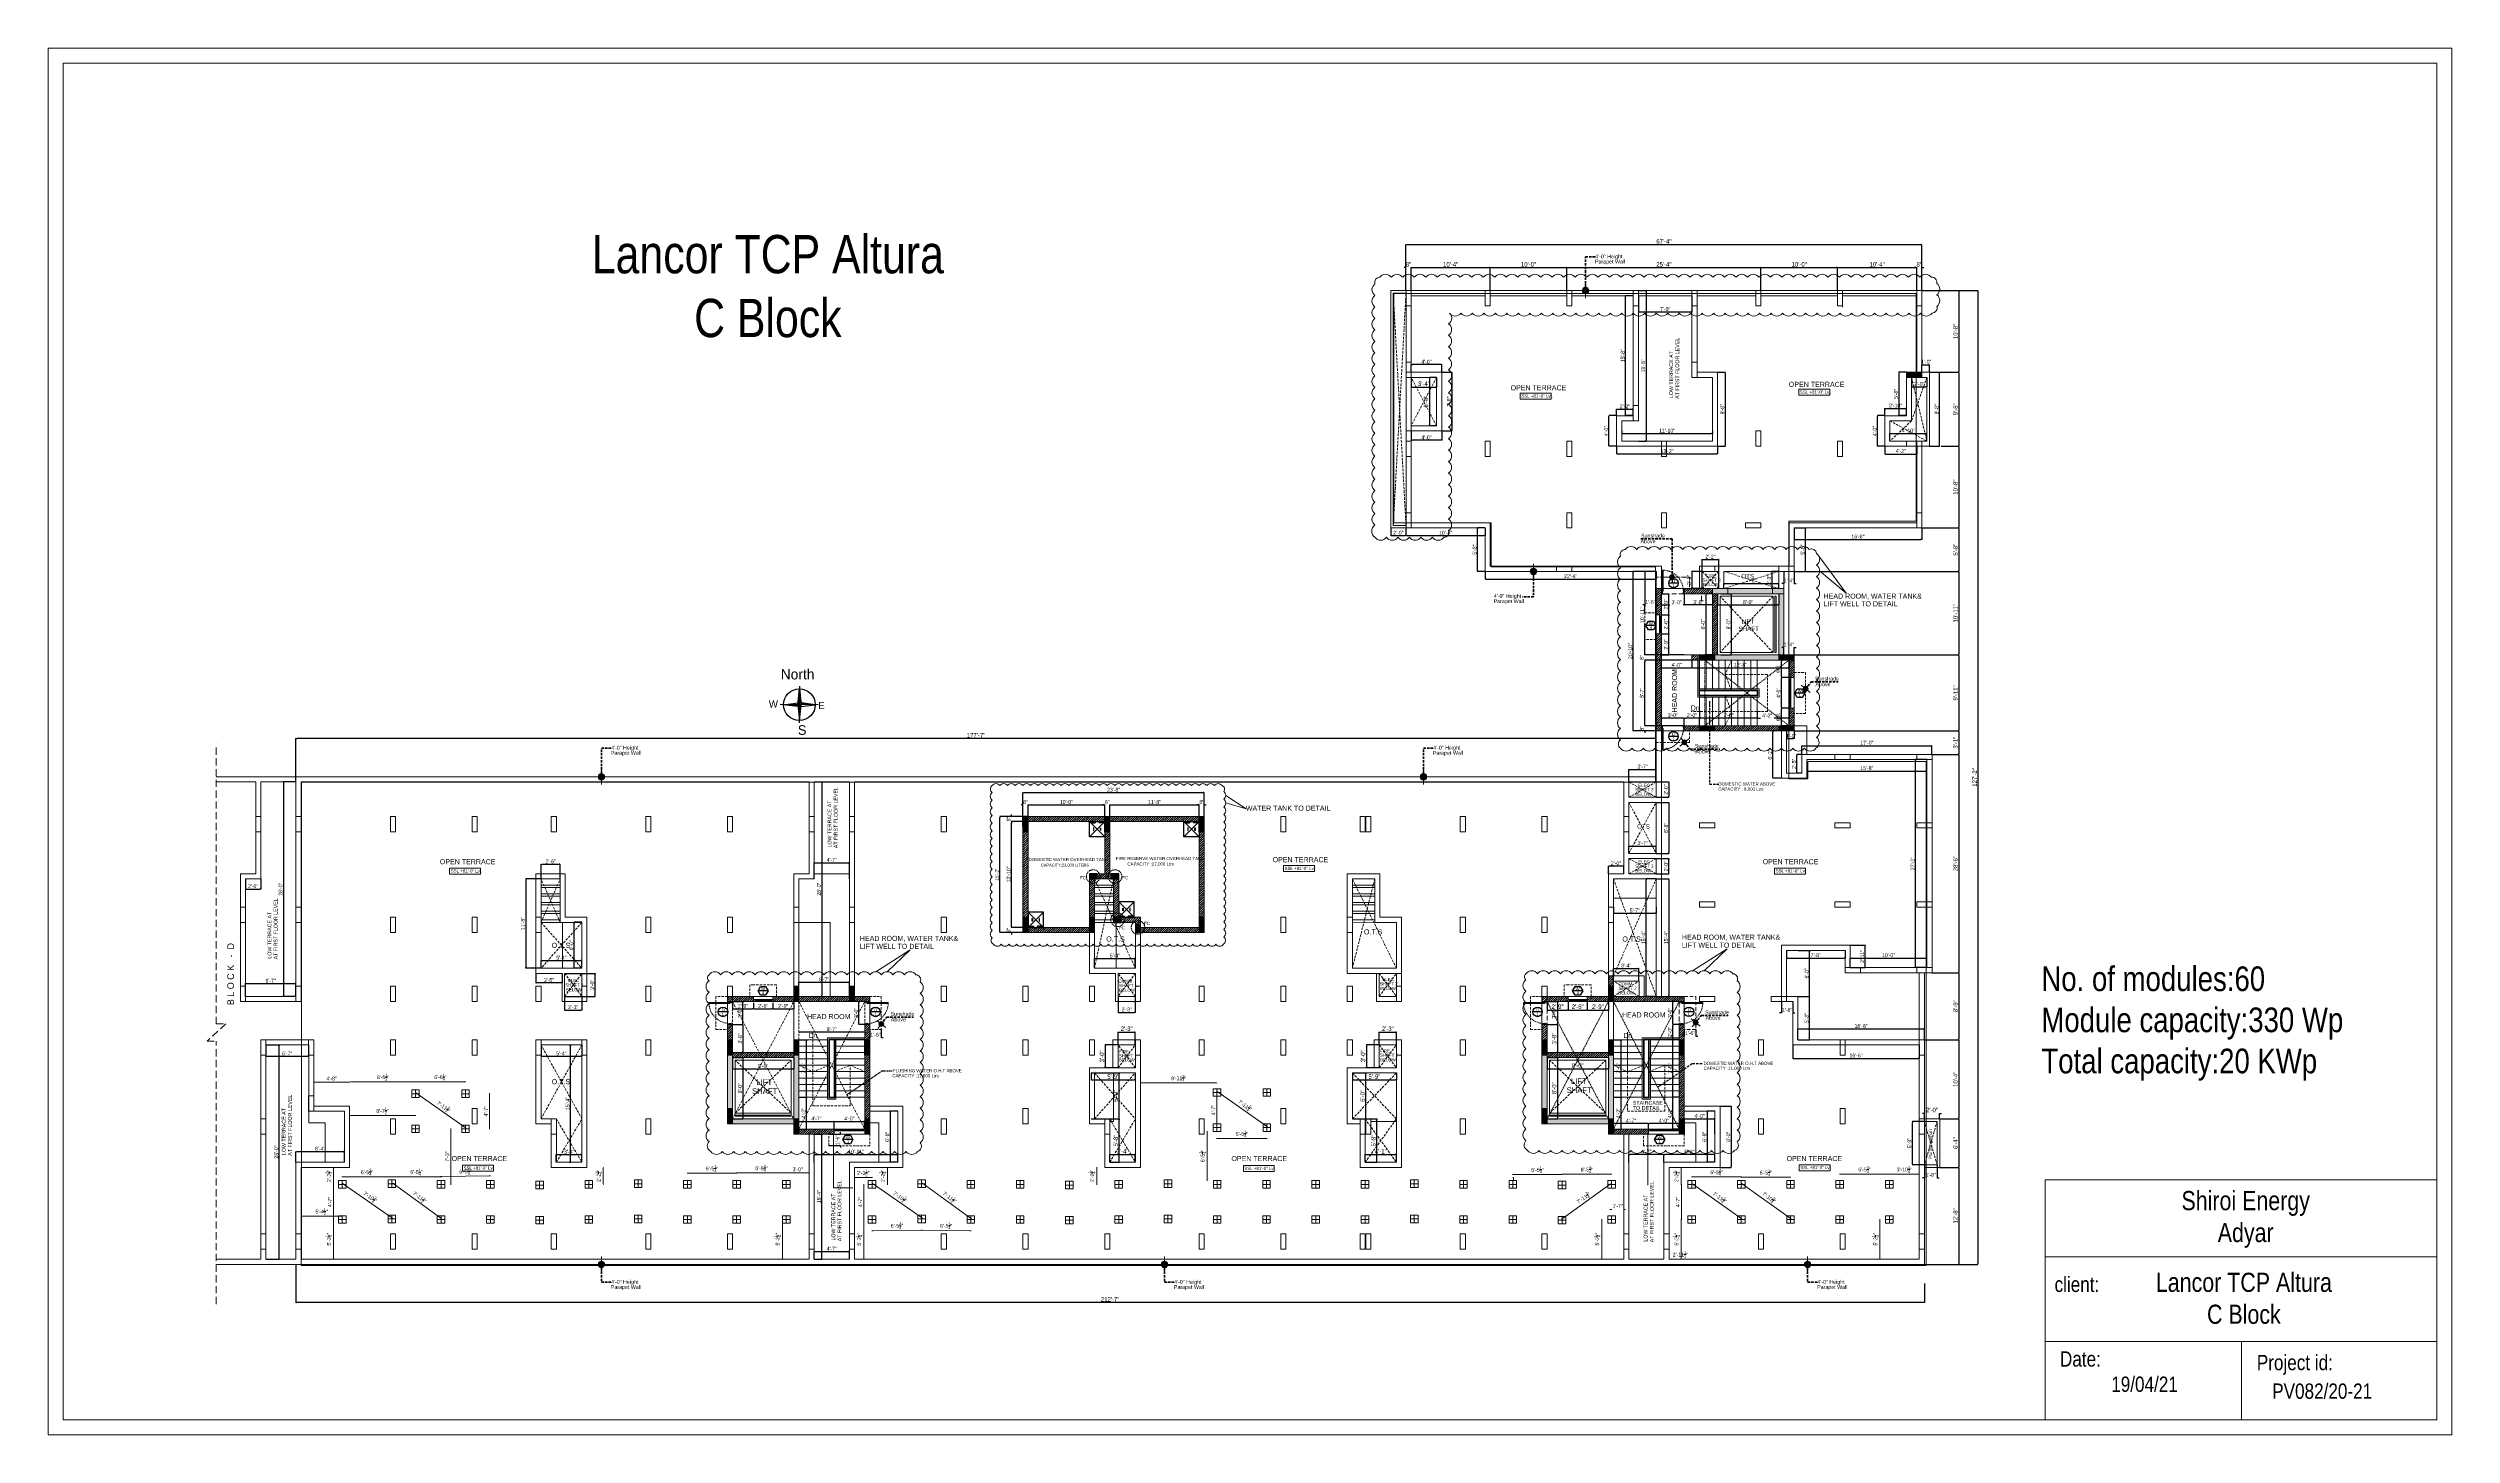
# Model space of a CAD drawing. Header units: inches. Extents: x 13 to 21264, y -72369 to -55.
# Drawn here: x 17499 to 21264, y -72369 to -70195 of the extents above; entities that cross this region are included whole.
import ezdxf

# ---------------------------------------------------------------- set-up
doc = ezdxf.new("R2010")
doc.units = ezdxf.units.IN
doc.header["$LTSCALE"] = 15
doc.header["$MEASUREMENT"] = 0
doc.header["$PDMODE"] = 34
for name, pattern in [('DASHED2', [0.375, 0.25, -0.125]), ('HI', [0.375, 0.25, -0.125]), ('HIDDEN', [0.375, 0.25, -0.125]), ('HIDDEN2', [0.1875, 0.125, -0.0625])]:
    doc.linetypes.add(name, pattern=pattern)
doc.layers.get('0').update_dxf_attribs({"linetype": 'CONTINUOUS', "lineweight": 13})
doc.layers.get('DEFPOINTS').update_dxf_attribs({"linetype": 'CONTINUOUS', "lineweight": 13})
for name, color, linetype in [('1', 8, 'CONTINUOUS'), ('2', 36, 'CONTINUOUS'), ('2P', 46, 'CONTINUOUS'), ('3', 30, 'CONTINUOUS'), ('A--ANOTTBLK', 13, 'CONTINUOUS'), ('EL-Lighting', 7, 'CONTINUOUS'), ('HATCH', 9, 'CONTINUOUS'), ('JAGAN', 81, 'CONTINUOUS'), ('Railing', 233, 'CONTINUOUS'), ('TITLE', 30, 'CONTINUOUS')]:
    doc.layers.add(name, color=color, linetype=linetype)
for name, color, linetype, lineweight in [('1P', 252, 'CONTINUOUS', 13), ('A-Wall', 7, 'CONTINUOUS', 40), ('AR-COL-TYP', 2, 'CONTINUOUS', 13), ('AR-WALL', 7, 'CONTINUOUS', 13), ('COLUMN HATCH', 19, 'CONTINUOUS', 13), ('DOOR', 17, 'CONTINUOUS', 13), ('INNER DIM', 30, 'CONTINUOUS', 13), ('parapet wall', 4, 'CONTINUOUS', 13), ('ps', 30, 'CONTINUOUS', 13), ('RCC SLAB', 2, 'CONTINUOUS', 13), ('TEXT', 4, 'CONTINUOUS', 13), ('TYPICAL COL ELEVATION', 8, 'CONTINUOUS', 40), ('WIN', 152, 'CONTINUOUS', 13)]:
    doc.layers.add(name, color=color, linetype=linetype, lineweight=lineweight)
for name, color, linetype, lineweight, true_color in [('AR-WALL HATCH', 7, 'CONTINUOUS', 9, 0xfa0000), ('REVISION - 2', 7, 'CONTINUOUS', 13, 0x1a6600), ('SHAFT TEXT', 7, 'CONTINUOUS', 13, 0xcc6600)]:
    doc.layers.add(name, color=color, linetype=linetype, lineweight=lineweight, true_color=true_color)
for name, color, linetype, true_color in [('BOXTEXT', 232, 'CONTINUOUS', 0xbd005e), ('FC COLUMN', 7, 'CONTINUOUS', 0xeb0000), ('LEVLE TEXT', 7, 'CONTINUOUS', 0x0066cc)]:
    doc.layers.add(name, color=color, linetype=linetype, true_color=true_color)
doc.styles.add('My Style', font='', dxfattribs={"width": 0.8})
doc.styles.add('RD', font='', dxfattribs={"width": 0.8})
doc.styles.add('rob', font='')
doc.styles.add('ROMANTICITALIC', font='romi____.pfb')
doc.styles.add('RS', font='', dxfattribs={"width": 0.8})
doc.styles.get('My Style').set_extended_font_data('Century Gothic')
doc.styles.get('RD').set_extended_font_data('Century Gothic')
doc.styles.get('rob').set_extended_font_data('Century Gothic')
doc.styles.get('RS').set_extended_font_data('Century Gothic')
doc.dimstyles.new('SECTION DIM', dxfattribs={"dimscale": 0.6, "dimtxt": 9, "dimasz": 2, "dimexe": 0, "dimexo": 0, "dimgap": 1, "dimtad": 1, "dimzin": 3, "dimdsep": 46, "dimlunit": 4, "dimtxsty": 'RS', "dimblk1": 'CUT', "dimblk2": 'CUT', "dimsah": 1, "dimcen": 0, "dimclrd": 251, "dimclre": 21, "dimclrt": 4, "dimadec": 0, "dimazin": 0, "dimtfac": 1, "dimtix": 1, "dimtofl": 0, "dimtmove": 2, "dimatfit": 3, "dimfxl": 0, "dimtolj": 1, "dimtzin": 3, "dimarcsym": 0})
doc.dimstyles.new('Working Dim', dxfattribs={"dimtxt": 8, "dimasz": 1, "dimexe": 0.18, "dimexo": 0.0625, "dimgap": 2, "dimtad": 1, "dimdec": 1, "dimzin": 3, "dimdsep": 46, "dimlunit": 4, "dimtxsty": 'My Style', "dimblk": 'CUT', "dimcen": 0.09, "dimclrd": 250, "dimclre": 21, "dimclrt": 30, "dimadec": 0, "dimazin": 3, "dimtfac": 0.75, "dimtdec": 1, "dimtix": 1, "dimtofl": 0, "dimtmove": 0, "dimatfit": 3, "dimfxl": 1, "dimtolj": 1, "dimtzin": 0, "dimarcsym": 0})
doc.dimstyles.new('WORKING DIM-altura', dxfattribs={"dimscale": 0, "dimtxt": 6, "dimasz": 1.5, "dimexe": 0, "dimexo": 0, "dimgap": 2, "dimtad": 1, "dimzin": 3, "dimdsep": 46, "dimlunit": 4, "dimtxsty": 'RS', "dimblk1": 'CUT-15', "dimblk2": 'CUT-15', "dimsah": 1, "dimcen": 0, "dimclrd": 49, "dimclre": 109, "dimclrt": 41, "dimadec": 0, "dimazin": 0, "dimtfac": 0.75, "dimtix": 1, "dimtofl": 0, "dimtmove": 2, "dimatfit": 2, "dimldrblk": 'CUT-15', "dimfxl": 1, "dimtolj": 1, "dimtzin": 3, "dimlwd": -1, "dimlwe": -1, "dimarcsym": 0})
pattern_1 = [(50, (27706.3053, -23624.0582), (2.15178055, -0.188256405), [0.225, -2.475]), (355, (27706.3053, -23624.0582), (-0.416254, 2.2565764), [0.18, -1.98]), (100.4514445, (27706.4846, -23624.074), (1.73552654, 2.06831997), [0.19122058, -2.10342634]), (46.1842, (27706.3053, -23623.4582), (3.20172399, -0.49655784), [0.3375, -3.7125]), (96.6356355, (27706.572, -23623.4996), (2.80398584, 2.9223558), [0.28683103, -3.15514128]), (351.184164, (27706.3053, -23623.4582), (2.80398584, 2.9223558), [0.27, -2.97]), (21, (27706.6053, -23623.6082), (1.790721156, -1.20785667), [0.225, -2.475]), (326, (27706.6053, -23623.6082), (0.729946, 2.17545014), [0.18, -1.98]), (71.4514447, (27706.7545, -23623.7089), (2.52066713, 0.96759346), [0.19122057, -2.10342634]), (37.5, (27706.30526, -23624.0582), (0.036479566, 0.998681561), [0, -1.956, 0, -2.01, 0, -1.9875]), (7.5, (27706.3053, -23624.0582), (0.789208612, 1.183235136), [0, -1.146, 0, -1.911, 0, -0.7575]), (327.5, (27705.63626, -23624.0582), (1.601467309, -0.067664615), [0, -0.75, 0, -2.34, 0, -3.105]), (317.5, (27705.3363, -23624.0582), (1.74955851, 0.300314947), [0, -0.975, 0, -1.554, 0, -2.205])]
pattern_2 = [(45, (-3583.7885, -67082.0364), (-1.76776695, 1.76776695), [])]
pattern_3 = [(45, (25360.6785, -1712.1522), (-1.76776695, 1.76776695), [])]
pattern_4 = [(45, (17130.1736, -4983.263), (-1.76776695, 1.76776695), [])]

# ---------------------------------------------------------------- blocks, each defined once
blk = doc.blocks.new('36-dp')
at = {"layer": 'DOOR', "color": 247}
for p, q in [((-36, 0.125), (-34, 0.125)), ((-36, 0), (-36, 0.125)), ((-36, 0), (-35.5, -0.5)), ((-34, -2.375), (-34, 0.125)), ((-2, 0.125), (-2, -2.375)), ((-2, 0.125), (0, 0.125)), ((0, 0), (-0.5, -0.5)), ((0, 0.125), (0, 0)), ((-36, -3.875), (-36, -0.5)), ((-36, -0.5), (-35.5, -0.5)), ((-36, -3.875), (-35.5, -3.375)), ((-35.5, -3.875), (-35.5, -3.375)), ((-34.5, -3.875), (-35.5, -3.875)), ((-34.5, -3.875), (-34.5, -2.375)), ((-34, -2.375), (-34.5, -2.375)), ((-1.5, -2.375), (-2, -2.375)), ((-1.5, -2.375), (-1.5, -3.875)), ((-0.5, -3.875), (-1.5, -3.875)), ((0, -0.5), (-0.5, -0.5)), ((0, -3.875), (-0.5, -3.375)), ((-0.5, -3.875), (-0.5, -3.375)), ((0, -0.5), (0, -3.875))]:
    blk.add_line(p, q, dxfattribs=at)
blk.add_lwpolyline([(-1.5, -3.875), (-1.5, -36.875), (-3, -36.875), (-3, -3.875)], close=True, dxfattribs=at)
at = {"layer": 'DOOR', "color": 247, "linetype": 'HIDDEN2'}
blk.add_arc((-1.5, -3.875), 33, 180, 270, dxfattribs=at)
blk = doc.blocks.new('*U142')
at = {"layer": 'WIN', "ltscale": 2}
for p, q in [((0, 0), (30, 0)), ((2, -5), (0, -5)), ((0, -5), (0, -8)), ((0, -8), (2, -8)), ((28, -5), (2, -5)), ((2, -8), (2, -5)), ((28, -6.5), (2, -6.5)), ((28, -8), (2, -8)), ((30, -5), (28, -5)), ((28, -5), (28, -8)), ((28, -8), (30, -8)), ((30, -8), (30, -5))]:
    blk.add_line(p, q, dxfattribs=at)
blk = doc.blocks.new('*U21')
at = {"layer": 'WIN', "ltscale": 2}
for p, q in [((0, 0), (48, 0)), ((2, -5), (0, -5)), ((0, -5), (0, -8)), ((0, -8), (2, -8)), ((46, -5), (2, -5)), ((2, -8), (2, -5)), ((46, -6.5), (2, -6.5)), ((46, -8), (2, -8)), ((48, -5), (46, -5)), ((46, -5), (46, -8)), ((46, -8), (48, -8)), ((48, -8), (48, -5))]:
    blk.add_line(p, q, dxfattribs=at)
blk = doc.blocks.new('ty col')
at = {"layer": 'AR-COL-TYP'}
h = blk.add_hatch(color=250, dxfattribs=at)
h.dxf.hatch_style = 1
h.paths.add_polyline_path([(-4, -20), (4, -20), (4, 4), (-4, 4)])
at = {"layer": 'AR-COL-TYP', "color": 5}
for p, q in [((0, 4, 0), (0, -20, 0)), ((-4, -16, 0), (4, -16, 0))]:
    blk.add_line(p, q, dxfattribs=at)
at = {"layer": 'AR-COL-TYP', "elevation": 0}
blk.add_lwpolyline([(-4, -20), (4, -20), (4, 4), (-4, 4)], close=True, dxfattribs=at)
blk = doc.blocks.new('CUT-15')
h = blk.add_hatch(color=256)
h.dxf.hatch_style = 1
edge = h.paths.add_edge_path()
edge.add_arc((0, 0), 0.638, -180, 180)
for p, q in [((1.51, 0), (-1.51, 0)), ((0, -1.51), (0, 1.51))]:
    blk.add_line(p, q)
blk.add_circle((0, 0), 0.638)
blk = doc.blocks.new('_BoxFilled')
at = {"color": 0, "linetype": 'ByBlock', "lineweight": -2}
blk.add_line((-0.5, 0), (-1, 0), dxfattribs=at)
at = {"color": 0, "linetype": 'ByBlock'}
blk.add_solid([(-0.5, 0.5), (0.5, 0.5), (-0.5, -0.5), (0.5, -0.5)], dxfattribs=at)
blk = doc.blocks.new('*D353')
at = {"layer": 'DEFPOINTS', "color": 0, "transparency": 16777216}
for p in [(19633.8, -70539.6), (19625.8, -70575.6, 0), (19633.8, -70575.6, 0)]:
    blk.add_point(p, dxfattribs=at)
at = {"layer": 'INNER DIM', "color": 7, "lineweight": -2, "transparency": 16777216}
for p, q in [((19624.3, -70539.6), (19622.8, -70539.6)), ((19635.3, -70539.6), (19636.8, -70539.6))]:
    blk.add_line(p, q, dxfattribs=at)
at = {"layer": 'INNER DIM', "color": 7, "linetype": 'Continuous', "lineweight": -2, "transparency": 16777216}
for p, q in [((19625.8, -70575.6), (19625.8, -70539.6)), ((19633.8, -70575.6), (19633.8, -70539.6))]:
    blk.add_line(p, q, dxfattribs=at)
at = {"layer": 'INNER DIM', "color": 7, "lineweight": -2, "transparency": 16777216, "xscale": 1.5, "yscale": 1.5, "zscale": 1.5}
blk.add_blockref('_BoxFilled', (19625.8, -70539.6), dxfattribs=at)
at = {"layer": 'INNER DIM', "color": 7, "lineweight": -2, "transparency": 16777216, "xscale": 1.5, "yscale": 1.5, "zscale": 1.5, "rotation": 180}
blk.add_blockref('_BoxFilled', (19633.8, -70539.6), dxfattribs=at)
at = {"layer": 'INNER DIM', "color": 7, "lineweight": 0, "transparency": 16777216, "insert": (19629.8, -70534.5), "char_height": 7, "attachment_point": 5, "style": 'RS'}
blk.add_mtext('\\A1;8"', dxfattribs=at)
blk = doc.blocks.new('*D354')
at = {"layer": 'DEFPOINTS', "color": 0, "transparency": 16777216}
for p in [(19757.8, -70539.6), (19633.8, -70575.6, 0), (19757.8, -70575.6, 0)]:
    blk.add_point(p, dxfattribs=at)
at = {"layer": 'INNER DIM', "color": 7, "linetype": 'Continuous', "lineweight": -2, "transparency": 16777216}
for p, q in [((19633.8, -70575.6), (19633.8, -70539.6)), ((19757.8, -70575.6), (19757.8, -70539.6))]:
    blk.add_line(p, q, dxfattribs=at)
at = {"layer": 'INNER DIM', "color": 7, "lineweight": -2, "transparency": 16777216}
blk.add_line((19635.3, -70539.6), (19756.3, -70539.6), dxfattribs=at)
at = {"layer": 'INNER DIM', "color": 7, "lineweight": -2, "transparency": 16777216, "xscale": 1.5, "yscale": 1.5, "zscale": 1.5, "rotation": 180}
blk.add_blockref('_BoxFilled', (19633.8, -70539.6), dxfattribs=at)
at = {"layer": 'INNER DIM', "color": 7, "lineweight": -2, "transparency": 16777216, "xscale": 1.5, "yscale": 1.5, "zscale": 1.5}
blk.add_blockref('_BoxFilled', (19757.8, -70539.6), dxfattribs=at)
at = {"layer": 'INNER DIM', "color": 7, "lineweight": 0, "transparency": 16777216, "insert": (19695.8, -70534.5), "char_height": 7, "attachment_point": 5, "style": 'RS'}
blk.add_mtext('\\A1;10\'-4"', dxfattribs=at)
blk = doc.blocks.new('*D355')
at = {"layer": 'DEFPOINTS', "color": 0, "transparency": 16777216}
for p in [(19877.8, -70539.6), (19757.8, -70575.6, 0), (19877.8, -70575.6, 0)]:
    blk.add_point(p, dxfattribs=at)
at = {"layer": 'INNER DIM', "color": 7, "linetype": 'Continuous', "lineweight": -2, "transparency": 16777216}
for p, q in [((19757.8, -70575.6), (19757.8, -70539.6)), ((19877.8, -70575.6), (19877.8, -70539.6))]:
    blk.add_line(p, q, dxfattribs=at)
at = {"layer": 'INNER DIM', "color": 7, "lineweight": -2, "transparency": 16777216}
blk.add_line((19759.3, -70539.6), (19876.3, -70539.6), dxfattribs=at)
at = {"layer": 'INNER DIM', "color": 7, "lineweight": -2, "transparency": 16777216, "xscale": 1.5, "yscale": 1.5, "zscale": 1.5, "rotation": 180}
blk.add_blockref('_BoxFilled', (19757.8, -70539.6), dxfattribs=at)
at = {"layer": 'INNER DIM', "color": 7, "lineweight": -2, "transparency": 16777216, "xscale": 1.5, "yscale": 1.5, "zscale": 1.5}
blk.add_blockref('_BoxFilled', (19877.8, -70539.6), dxfattribs=at)
at = {"layer": 'INNER DIM', "color": 7, "lineweight": 0, "transparency": 16777216, "insert": (19817.8, -70534.5), "char_height": 7, "attachment_point": 5, "style": 'RS'}
blk.add_mtext('\\A1;10\'-0"', dxfattribs=at)
blk = doc.blocks.new('*D356')
at = {"layer": 'DEFPOINTS', "color": 0, "transparency": 16777216}
for p in [(20181.8, -70539.6), (19877.8, -70575.6, 0), (20181.8, -70575.5, 0)]:
    blk.add_point(p, dxfattribs=at)
at = {"layer": 'INNER DIM', "color": 7, "linetype": 'Continuous', "lineweight": -2, "transparency": 16777216}
for p, q in [((19877.8, -70575.6), (19877.8, -70539.6)), ((20181.8, -70575.5), (20181.8, -70539.6))]:
    blk.add_line(p, q, dxfattribs=at)
at = {"layer": 'INNER DIM', "color": 7, "lineweight": -2, "transparency": 16777216}
blk.add_line((19879.3, -70539.6), (20180.3, -70539.6), dxfattribs=at)
at = {"layer": 'INNER DIM', "color": 7, "lineweight": -2, "transparency": 16777216, "xscale": 1.5, "yscale": 1.5, "zscale": 1.5, "rotation": 180}
blk.add_blockref('_BoxFilled', (19877.8, -70539.6), dxfattribs=at)
at = {"layer": 'INNER DIM', "color": 7, "lineweight": -2, "transparency": 16777216, "xscale": 1.5, "yscale": 1.5, "zscale": 1.5}
blk.add_blockref('_BoxFilled', (20181.8, -70539.6), dxfattribs=at)
at = {"layer": 'INNER DIM', "color": 7, "lineweight": 0, "transparency": 16777216, "insert": (20029.8, -70534.5), "char_height": 7, "attachment_point": 5, "style": 'RS'}
blk.add_mtext('\\A1;25\'-4"', dxfattribs=at)
blk = doc.blocks.new('*D357')
at = {"layer": 'DEFPOINTS', "color": 0, "transparency": 16777216}
for p in [(20301.8, -70539.6), (20181.8, -70575.5, 0), (20301.8, -70575.5, 0)]:
    blk.add_point(p, dxfattribs=at)
at = {"layer": 'INNER DIM', "color": 7, "linetype": 'Continuous', "lineweight": -2, "transparency": 16777216}
for p, q in [((20181.8, -70575.5), (20181.8, -70539.6)), ((20301.8, -70575.5), (20301.8, -70539.6))]:
    blk.add_line(p, q, dxfattribs=at)
at = {"layer": 'INNER DIM', "color": 7, "lineweight": -2, "transparency": 16777216}
blk.add_line((20183.3, -70539.6), (20300.3, -70539.6), dxfattribs=at)
at = {"layer": 'INNER DIM', "color": 7, "lineweight": -2, "transparency": 16777216, "xscale": 1.5, "yscale": 1.5, "zscale": 1.5, "rotation": 180}
blk.add_blockref('_BoxFilled', (20181.8, -70539.6), dxfattribs=at)
at = {"layer": 'INNER DIM', "color": 7, "lineweight": -2, "transparency": 16777216, "xscale": 1.5, "yscale": 1.5, "zscale": 1.5}
blk.add_blockref('_BoxFilled', (20301.8, -70539.6), dxfattribs=at)
at = {"layer": 'INNER DIM', "color": 7, "lineweight": 0, "transparency": 16777216, "insert": (20241.8, -70534.5), "char_height": 7, "attachment_point": 5, "style": 'RS'}
blk.add_mtext('\\A1;10\'-0"', dxfattribs=at)
blk = doc.blocks.new('*D358')
at = {"layer": 'DEFPOINTS', "color": 0, "transparency": 16777216}
for p in [(20425.8, -70539.6), (20301.8, -70575.5, 0), (20425.8, -70575.6, 0)]:
    blk.add_point(p, dxfattribs=at)
at = {"layer": 'INNER DIM', "color": 7, "linetype": 'Continuous', "lineweight": -2, "transparency": 16777216}
for p, q in [((20301.8, -70575.5), (20301.8, -70539.6)), ((20425.8, -70575.6), (20425.8, -70539.6))]:
    blk.add_line(p, q, dxfattribs=at)
at = {"layer": 'INNER DIM', "color": 7, "lineweight": -2, "transparency": 16777216}
blk.add_line((20303.3, -70539.6), (20424.3, -70539.6), dxfattribs=at)
at = {"layer": 'INNER DIM', "color": 7, "lineweight": -2, "transparency": 16777216, "xscale": 1.5, "yscale": 1.5, "zscale": 1.5, "rotation": 180}
blk.add_blockref('_BoxFilled', (20301.8, -70539.6), dxfattribs=at)
at = {"layer": 'INNER DIM', "color": 7, "lineweight": -2, "transparency": 16777216, "xscale": 1.5, "yscale": 1.5, "zscale": 1.5}
blk.add_blockref('_BoxFilled', (20425.8, -70539.6), dxfattribs=at)
at = {"layer": 'INNER DIM', "color": 7, "lineweight": 0, "transparency": 16777216, "insert": (20363.8, -70534.5), "char_height": 7, "attachment_point": 5, "style": 'RS'}
blk.add_mtext('\\A1;10\'-4"', dxfattribs=at)
blk = doc.blocks.new('*D359')
at = {"layer": 'DEFPOINTS', "color": 0, "transparency": 16777216}
for p in [(20433.8, -70539.6), (20425.8, -70575.6, 0), (20433.8, -70575.6, 0)]:
    blk.add_point(p, dxfattribs=at)
at = {"layer": 'INNER DIM', "color": 7, "lineweight": -2, "transparency": 16777216}
for p, q in [((20424.3, -70539.6), (20422.8, -70539.6)), ((20435.3, -70539.6), (20436.8, -70539.6))]:
    blk.add_line(p, q, dxfattribs=at)
at = {"layer": 'INNER DIM', "color": 7, "linetype": 'Continuous', "lineweight": -2, "transparency": 16777216}
for p, q in [((20425.8, -70575.6), (20425.8, -70539.6)), ((20433.8, -70575.6), (20433.8, -70539.6))]:
    blk.add_line(p, q, dxfattribs=at)
at = {"layer": 'INNER DIM', "color": 7, "lineweight": -2, "transparency": 16777216, "xscale": 1.5, "yscale": 1.5, "zscale": 1.5}
blk.add_blockref('_BoxFilled', (20425.8, -70539.6), dxfattribs=at)
at = {"layer": 'INNER DIM', "color": 7, "lineweight": -2, "transparency": 16777216, "xscale": 1.5, "yscale": 1.5, "zscale": 1.5, "rotation": 180}
blk.add_blockref('_BoxFilled', (20433.8, -70539.6), dxfattribs=at)
at = {"layer": 'INNER DIM', "color": 7, "lineweight": 0, "transparency": 16777216, "insert": (20429.8, -70534.5), "char_height": 7, "attachment_point": 5, "style": 'RS'}
blk.add_mtext('\\A1;8"', dxfattribs=at)
blk = doc.blocks.new('*D360')
at = {"layer": 'DEFPOINTS', "color": 0, "transparency": 16777216}
for p in [(20433.8, -70503.6), (19625.8, -70575.6, 0), (20433.8, -70575.6)]:
    blk.add_point(p, dxfattribs=at)
at = {"layer": 'INNER DIM', "color": 7, "linetype": 'Continuous', "lineweight": -2, "transparency": 16777216}
for p, q in [((19625.8, -70575.6), (19625.8, -70503.6)), ((20433.8, -70575.6), (20433.8, -70503.6))]:
    blk.add_line(p, q, dxfattribs=at)
at = {"layer": 'INNER DIM', "color": 7, "lineweight": -2, "transparency": 16777216}
blk.add_line((19627.3, -70503.6), (20432.3, -70503.6), dxfattribs=at)
at = {"layer": 'INNER DIM', "color": 7, "lineweight": -2, "transparency": 16777216, "xscale": 1.5, "yscale": 1.5, "zscale": 1.5, "rotation": 180}
blk.add_blockref('_BoxFilled', (19625.8, -70503.6), dxfattribs=at)
at = {"layer": 'INNER DIM', "color": 7, "lineweight": -2, "transparency": 16777216, "xscale": 1.5, "yscale": 1.5, "zscale": 1.5}
blk.add_blockref('_BoxFilled', (20433.8, -70503.6), dxfattribs=at)
at = {"layer": 'INNER DIM', "color": 7, "lineweight": 0, "transparency": 16777216, "insert": (20029.8, -70498.5), "char_height": 7, "attachment_point": 5, "style": 'RS'}
blk.add_mtext('\\A1;67\'-4"', dxfattribs=at)
blk = doc.blocks.new('*D361')
at = {"layer": 'DEFPOINTS', "color": 0, "transparency": 16777216}
for p in [(19989.8, -70575.6, 0), (19989.8, -70811.6, 0), (20001.8, -70811.6)]:
    blk.add_point(p, dxfattribs=at)
at = {"layer": 'INNER DIM', "color": 7, "linetype": 'Continuous', "lineweight": -2, "transparency": 16777216}
for p, q in [((19989.8, -70575.6), (20001.8, -70575.6)), ((19989.8, -70811.6), (20001.8, -70811.6))]:
    blk.add_line(p, q, dxfattribs=at)
at = {"layer": 'INNER DIM', "color": 7, "lineweight": -2, "transparency": 16777216}
blk.add_line((20001.8, -70577.1), (20001.8, -70810.1), dxfattribs=at)
at = {"layer": 'INNER DIM', "color": 7, "lineweight": -2, "transparency": 16777216, "xscale": 1.5, "yscale": 1.5, "zscale": 1.5}
for p, rotation in [((20001.8, -70575.6), 90), ((20001.8, -70811.6), 270)]:
    blk.add_blockref('_BoxFilled', p, dxfattribs=dict(at, rotation=rotation))
at = {"layer": 'INNER DIM', "color": 7, "lineweight": 0, "transparency": 16777216, "insert": (19997.3, -70693.6), "char_height": 6, "attachment_point": 5, "rotation": 90, "style": 'RS'}
blk.add_mtext('\\A1;19\'-8"', dxfattribs=at)
blk = doc.blocks.new('*D362')
at = {"layer": 'DEFPOINTS', "color": 0, "transparency": 16777216}
for p in [(19989.8, -70583.6, 0), (20073.8, -70583.6, 0), (20073.8, -70609)]:
    blk.add_point(p, dxfattribs=at)
at = {"layer": 'INNER DIM', "color": 7, "linetype": 'Continuous', "lineweight": -2, "transparency": 16777216}
for p, q in [((19989.8, -70583.6), (19989.8, -70609)), ((20073.8, -70583.6), (20073.8, -70609))]:
    blk.add_line(p, q, dxfattribs=at)
at = {"layer": 'INNER DIM', "color": 7, "lineweight": -2, "transparency": 16777216}
blk.add_line((19991.3, -70609), (20072.3, -70609), dxfattribs=at)
at = {"layer": 'INNER DIM', "color": 7, "lineweight": -2, "transparency": 16777216, "xscale": 1.5, "yscale": 1.5, "zscale": 1.5, "rotation": 180}
blk.add_blockref('_BoxFilled', (19989.8, -70609), dxfattribs=at)
at = {"layer": 'INNER DIM', "color": 7, "lineweight": -2, "transparency": 16777216, "xscale": 1.5, "yscale": 1.5, "zscale": 1.5}
blk.add_blockref('_BoxFilled', (20073.8, -70609), dxfattribs=at)
at = {"layer": 'INNER DIM', "color": 7, "lineweight": 0, "transparency": 16777216, "insert": (20031.8, -70604.5), "char_height": 6, "attachment_point": 5, "style": 'RS'}
blk.add_mtext('\\A1;7\'-0"', dxfattribs=at)
blk = doc.blocks.new('*D363')
at = {"layer": 'DEFPOINTS', "color": 0, "transparency": 16777216}
for p in [(18570.8, -71777.6, 0), (18570.8, -71873.6, 0), (18587, -71873.6)]:
    blk.add_point(p, dxfattribs=at)
at = {"layer": 'INNER DIM', "color": 7, "linetype": 'Continuous', "lineweight": -2, "transparency": 16777216}
for p, q in [((18570.8, -71777.6), (18587, -71777.6)), ((18570.8, -71873.6), (18587, -71873.6))]:
    blk.add_line(p, q, dxfattribs=at)
at = {"layer": 'INNER DIM', "color": 7, "lineweight": -2, "transparency": 16777216}
blk.add_line((18587, -71779.1), (18587, -71872.1), dxfattribs=at)
at = {"layer": 'INNER DIM', "color": 7, "lineweight": -2, "transparency": 16777216, "xscale": 1.5, "yscale": 1.5, "zscale": 1.5}
for p, rotation in [((18587, -71777.6), 90), ((18587, -71873.6), 270)]:
    blk.add_blockref('_BoxFilled', p, dxfattribs=dict(at, rotation=rotation))
at = {"layer": 'INNER DIM', "color": 7, "lineweight": 0, "transparency": 16777216, "insert": (18582.5, -71825.6), "char_height": 6, "attachment_point": 5, "rotation": 90, "style": 'RS'}
blk.add_mtext('\\A1;8\'-0"', dxfattribs=at)
blk = doc.blocks.new('*D364')
at = {"layer": 'DEFPOINTS', "color": 0, "transparency": 16777216}
for p in [(18570.8, -71777.6, 0), (18666.8, -71777.6, 0), (18666.8, -71795.3)]:
    blk.add_point(p, dxfattribs=at)
at = {"layer": 'INNER DIM', "color": 7, "linetype": 'Continuous', "lineweight": -2, "transparency": 16777216}
for p, q in [((18570.8, -71777.6), (18570.8, -71795.3)), ((18666.8, -71777.6), (18666.8, -71795.3))]:
    blk.add_line(p, q, dxfattribs=at)
at = {"layer": 'INNER DIM', "color": 7, "lineweight": -2, "transparency": 16777216}
blk.add_line((18572.3, -71795.3), (18665.3, -71795.3), dxfattribs=at)
at = {"layer": 'INNER DIM', "color": 7, "lineweight": -2, "transparency": 16777216, "xscale": 1.5, "yscale": 1.5, "zscale": 1.5, "rotation": 180}
blk.add_blockref('_BoxFilled', (18570.8, -71795.3), dxfattribs=at)
at = {"layer": 'INNER DIM', "color": 7, "lineweight": -2, "transparency": 16777216, "xscale": 1.5, "yscale": 1.5, "zscale": 1.5}
blk.add_blockref('_BoxFilled', (18666.8, -71795.3), dxfattribs=at)
at = {"layer": 'INNER DIM', "color": 7, "lineweight": 0, "transparency": 16777216, "insert": (18618.8, -71790.7), "char_height": 6, "attachment_point": 5, "style": 'RS'}
blk.add_mtext('\\A1;8\'-0"', dxfattribs=at)
blk = doc.blocks.new('*D365')
at = {"layer": 'DEFPOINTS', "color": 0, "transparency": 16777216}
for p in [(19846.8, -71777.6, 0), (19846.8, -71873.6, 0), (19863, -71873.6)]:
    blk.add_point(p, dxfattribs=at)
at = {"layer": 'INNER DIM', "color": 7, "linetype": 'Continuous', "lineweight": -2, "transparency": 16777216}
for p, q in [((19846.8, -71777.6), (19863, -71777.6)), ((19846.8, -71873.6), (19863, -71873.6))]:
    blk.add_line(p, q, dxfattribs=at)
at = {"layer": 'INNER DIM', "color": 7, "lineweight": -2, "transparency": 16777216}
blk.add_line((19863, -71779.1), (19863, -71872.1), dxfattribs=at)
at = {"layer": 'INNER DIM', "color": 7, "lineweight": -2, "transparency": 16777216, "xscale": 1.5, "yscale": 1.5, "zscale": 1.5}
for p, rotation in [((19863, -71777.6), 90), ((19863, -71873.6), 270)]:
    blk.add_blockref('_BoxFilled', p, dxfattribs=dict(at, rotation=rotation))
at = {"layer": 'INNER DIM', "color": 7, "lineweight": 0, "transparency": 16777216, "insert": (19857.9, -71825.6), "char_height": 7, "attachment_point": 5, "rotation": 90, "style": 'RS'}
blk.add_mtext('\\A1;8\'-0"', dxfattribs=at)
blk = doc.blocks.new('*D366')
at = {"layer": 'DEFPOINTS', "color": 0, "transparency": 16777216}
for p in [(19846.8, -71777.6, 0), (19942.8, -71777.6, 0), (19942.8, -71795.3)]:
    blk.add_point(p, dxfattribs=at)
at = {"layer": 'INNER DIM', "color": 7, "linetype": 'Continuous', "lineweight": -2, "transparency": 16777216}
for p, q in [((19846.8, -71777.6), (19846.8, -71795.3)), ((19942.8, -71777.6), (19942.8, -71795.3))]:
    blk.add_line(p, q, dxfattribs=at)
at = {"layer": 'INNER DIM', "color": 7, "lineweight": -2, "transparency": 16777216}
blk.add_line((19848.3, -71795.3), (19941.3, -71795.3), dxfattribs=at)
at = {"layer": 'INNER DIM', "color": 7, "lineweight": -2, "transparency": 16777216, "xscale": 1.5, "yscale": 1.5, "zscale": 1.5, "rotation": 180}
blk.add_blockref('_BoxFilled', (19846.8, -71795.3), dxfattribs=at)
at = {"layer": 'INNER DIM', "color": 7, "lineweight": -2, "transparency": 16777216, "xscale": 1.5, "yscale": 1.5, "zscale": 1.5}
blk.add_blockref('_BoxFilled', (19942.8, -71795.3), dxfattribs=at)
at = {"layer": 'INNER DIM', "color": 7, "lineweight": 0, "transparency": 16777216, "insert": (19894.8, -71790.1), "char_height": 7, "attachment_point": 5, "style": 'RS'}
blk.add_mtext('\\A1;8\'-0"', dxfattribs=at)
blk = doc.blocks.new('*D367')
at = {"layer": 'DEFPOINTS', "color": 0, "transparency": 16777216}
for p in [(20119.2, -71050.6, 0), (20119.2, -71146.6, 0), (20135.4, -71146.6)]:
    blk.add_point(p, dxfattribs=at)
at = {"layer": 'INNER DIM', "color": 7, "linetype": 'Continuous', "lineweight": -2, "transparency": 16777216}
for p, q in [((20119.2, -71050.6), (20135.4, -71050.6)), ((20119.2, -71146.6), (20135.4, -71146.6))]:
    blk.add_line(p, q, dxfattribs=at)
at = {"layer": 'INNER DIM', "color": 7, "lineweight": -2, "transparency": 16777216}
blk.add_line((20135.4, -71052.1), (20135.4, -71145.1), dxfattribs=at)
at = {"layer": 'INNER DIM', "color": 7, "lineweight": -2, "transparency": 16777216, "xscale": 1.5, "yscale": 1.5, "zscale": 1.5}
for p, rotation in [((20135.4, -71050.6), 90), ((20135.4, -71146.6), 270)]:
    blk.add_blockref('_BoxFilled', p, dxfattribs=dict(at, rotation=rotation))
at = {"layer": 'INNER DIM', "color": 7, "lineweight": 0, "transparency": 16777216, "insert": (20130.9, -71098.6), "char_height": 6, "attachment_point": 5, "rotation": 90, "style": 'RS'}
blk.add_mtext('\\A1;8\'-0"', dxfattribs=at)
blk = doc.blocks.new('*D368')
at = {"layer": 'DEFPOINTS', "color": 0, "transparency": 16777216}
for p in [(20113.8, -71050.6, 0), (20209.8, -71050.6, 0), (20209.8, -71068.3)]:
    blk.add_point(p, dxfattribs=at)
at = {"layer": 'INNER DIM', "color": 7, "linetype": 'Continuous', "lineweight": -2, "transparency": 16777216}
for p, q in [((20113.8, -71050.6), (20113.8, -71068.3)), ((20209.8, -71050.6), (20209.8, -71068.3))]:
    blk.add_line(p, q, dxfattribs=at)
at = {"layer": 'INNER DIM', "color": 7, "lineweight": -2, "transparency": 16777216}
blk.add_line((20115.3, -71068.3), (20208.3, -71068.3), dxfattribs=at)
at = {"layer": 'INNER DIM', "color": 7, "lineweight": -2, "transparency": 16777216, "xscale": 1.5, "yscale": 1.5, "zscale": 1.5, "rotation": 180}
blk.add_blockref('_BoxFilled', (20113.8, -71068.3), dxfattribs=at)
at = {"layer": 'INNER DIM', "color": 7, "lineweight": -2, "transparency": 16777216, "xscale": 1.5, "yscale": 1.5, "zscale": 1.5}
blk.add_blockref('_BoxFilled', (20209.8, -71068.3), dxfattribs=at)
at = {"layer": 'INNER DIM', "color": 7, "lineweight": 0, "transparency": 16777216, "insert": (20161.8, -71063.7), "char_height": 6, "attachment_point": 5, "style": 'RS'}
blk.add_mtext('\\A1;8\'-0"', dxfattribs=at)
blk = doc.blocks.new('*D369')
at = {"layer": 'DEFPOINTS', "color": 0, "transparency": 16777216}
for p in [(19633.8, -70711.6, 0), (19673.8, -70711.6, 0), (19673.8, -70726.7)]:
    blk.add_point(p, dxfattribs=at)
at = {"layer": 'INNER DIM', "color": 7, "linetype": 'Continuous', "lineweight": -2, "transparency": 16777216}
for p, q in [((19633.8, -70711.6), (19633.8, -70726.7)), ((19673.8, -70711.6), (19673.8, -70726.7))]:
    blk.add_line(p, q, dxfattribs=at)
at = {"layer": 'INNER DIM', "color": 7, "lineweight": -2, "transparency": 16777216}
blk.add_line((19635.3, -70726.7), (19672.3, -70726.7), dxfattribs=at)
at = {"layer": 'INNER DIM', "color": 7, "lineweight": -2, "transparency": 16777216, "xscale": 1.5, "yscale": 1.5, "zscale": 1.5, "rotation": 180}
blk.add_blockref('_BoxFilled', (19633.8, -70726.7), dxfattribs=at)
at = {"layer": 'INNER DIM', "color": 7, "lineweight": -2, "transparency": 16777216, "xscale": 1.5, "yscale": 1.5, "zscale": 1.5}
blk.add_blockref('_BoxFilled', (19673.8, -70726.7), dxfattribs=at)
at = {"layer": 'INNER DIM', "color": 7, "lineweight": 0, "transparency": 16777216, "insert": (19653.8, -70721.5), "char_height": 7, "attachment_point": 5, "style": 'RS'}
blk.add_mtext('\\A1;3\'-4"', dxfattribs=at)
blk = doc.blocks.new('*D370')
at = {"layer": 'DEFPOINTS', "color": 0, "transparency": 16777216}
for p in [(19673.8, -70711.6, 0), (19662.4, -70787.6), (19673.8, -70787.6, 0)]:
    blk.add_point(p, dxfattribs=at)
at = {"layer": 'INNER DIM', "color": 7, "linetype": 'Continuous', "lineweight": -2, "transparency": 16777216}
for p, q in [((19673.8, -70711.6), (19662.4, -70711.6)), ((19673.8, -70787.6), (19662.4, -70787.6))]:
    blk.add_line(p, q, dxfattribs=at)
at = {"layer": 'INNER DIM', "color": 7, "lineweight": -2, "transparency": 16777216}
blk.add_line((19662.4, -70713.1), (19662.4, -70786.1), dxfattribs=at)
at = {"layer": 'INNER DIM', "color": 7, "lineweight": -2, "transparency": 16777216, "xscale": 1.5, "yscale": 1.5, "zscale": 1.5}
for p, rotation in [((19662.4, -70711.6), 90), ((19662.4, -70787.6), 270)]:
    blk.add_blockref('_BoxFilled', p, dxfattribs=dict(at, rotation=rotation))
at = {"layer": 'INNER DIM', "color": 7, "lineweight": 0, "transparency": 16777216, "insert": (19657.2, -70749.6), "char_height": 7, "attachment_point": 5, "rotation": 90, "style": 'RS'}
blk.add_mtext('\\A1;6\'-4"', dxfattribs=at)
blk = doc.blocks.new('*D371')
at = {"layer": 'DEFPOINTS', "color": 0, "transparency": 16777216}
for p in [(19963.8, -70795.6, 0), (20105.8, -70795.6, 0), (20105.8, -70799.6)]:
    blk.add_point(p, dxfattribs=at)
at = {"layer": 'INNER DIM', "color": 7, "linetype": 'Continuous', "lineweight": -2, "transparency": 16777216}
for p, q in [((19963.8, -70795.6), (19963.8, -70799.6)), ((20105.8, -70795.6), (20105.8, -70799.6))]:
    blk.add_line(p, q, dxfattribs=at)
at = {"layer": 'INNER DIM', "color": 7, "lineweight": -2, "transparency": 16777216}
blk.add_line((19965.3, -70799.6), (20104.3, -70799.6), dxfattribs=at)
at = {"layer": 'INNER DIM', "color": 7, "lineweight": -2, "transparency": 16777216, "xscale": 1.5, "yscale": 1.5, "zscale": 1.5, "rotation": 180}
blk.add_blockref('_BoxFilled', (19963.8, -70799.6), dxfattribs=at)
at = {"layer": 'INNER DIM', "color": 7, "lineweight": -2, "transparency": 16777216, "xscale": 1.5, "yscale": 1.5, "zscale": 1.5}
blk.add_blockref('_BoxFilled', (20105.8, -70799.6), dxfattribs=at)
at = {"layer": 'INNER DIM', "color": 7, "lineweight": 0, "transparency": 16777216, "insert": (20034.8, -70795.1), "char_height": 6, "attachment_point": 5, "style": 'RS'}
blk.add_mtext('\\A1;11\'-10"', dxfattribs=at)
blk = doc.blocks.new('*D372')
at = {"layer": 'DEFPOINTS', "color": 0, "transparency": 16777216}
for p in [(18674.8, -71839.6, 0), (18686.7, -71839.6), (18674.8, -71889.6, 0)]:
    blk.add_point(p, dxfattribs=at)
at = {"layer": 'INNER DIM', "color": 7, "linetype": 'Continuous', "lineweight": -2, "transparency": 16777216}
for p, q in [((18674.8, -71839.6), (18686.7, -71839.6)), ((18674.8, -71889.6), (18686.7, -71889.6))]:
    blk.add_line(p, q, dxfattribs=at)
at = {"layer": 'INNER DIM', "color": 7, "lineweight": -2, "transparency": 16777216}
blk.add_line((18686.7, -71888.1), (18686.7, -71841.1), dxfattribs=at)
at = {"layer": 'INNER DIM', "color": 7, "lineweight": -2, "transparency": 16777216, "xscale": 1.5, "yscale": 1.5, "zscale": 1.5}
for p, rotation in [((18686.7, -71839.6), 90), ((18686.7, -71889.6), 270)]:
    blk.add_blockref('_BoxFilled', p, dxfattribs=dict(at, rotation=rotation))
at = {"layer": 'INNER DIM', "color": 7, "lineweight": 0, "transparency": 16777216, "insert": (18682.1, -71864.6), "char_height": 6, "attachment_point": 5, "rotation": 90, "style": 'RS'}
blk.add_mtext('\\A1;4\'-2"', dxfattribs=at)
blk = doc.blocks.new('*D373')
at = {"layer": 'DEFPOINTS', "color": 0, "transparency": 16777216}
for p in [(18674.8, -71749.6, 0), (18686.7, -71749.6), (18674.8, -71839.6, 0)]:
    blk.add_point(p, dxfattribs=at)
at = {"layer": 'INNER DIM', "color": 7, "linetype": 'Continuous', "lineweight": -2, "transparency": 16777216}
for p, q in [((18674.8, -71749.6), (18686.7, -71749.6)), ((18674.8, -71839.6), (18686.7, -71839.6))]:
    blk.add_line(p, q, dxfattribs=at)
at = {"layer": 'INNER DIM', "color": 7, "lineweight": -2, "transparency": 16777216}
blk.add_line((18686.7, -71838.1), (18686.7, -71751.1), dxfattribs=at)
at = {"layer": 'INNER DIM', "color": 7, "lineweight": -2, "transparency": 16777216, "xscale": 1.5, "yscale": 1.5, "zscale": 1.5}
for p, rotation in [((18686.7, -71749.6), 90), ((18686.7, -71839.6), 270)]:
    blk.add_blockref('_BoxFilled', p, dxfattribs=dict(at, rotation=rotation))
at = {"layer": 'INNER DIM', "color": 7, "lineweight": 0, "transparency": 16777216, "insert": (18682.1, -71794.6), "char_height": 6, "attachment_point": 5, "rotation": 90, "style": 'RS'}
blk.add_mtext('\\A1;7\'-6"', dxfattribs=at)
blk = doc.blocks.new('*D374')
at = {"layer": 'DEFPOINTS', "color": 0, "transparency": 16777216}
for p in [(18729.8, -71877.6), (18674.8, -71889.6, 0), (18729.8, -71889.6, 0)]:
    blk.add_point(p, dxfattribs=at)
at = {"layer": 'INNER DIM', "color": 7, "linetype": 'Continuous', "lineweight": -2, "transparency": 16777216}
for p, q in [((18674.8, -71889.6), (18674.8, -71877.6)), ((18729.8, -71889.6), (18729.8, -71877.6))]:
    blk.add_line(p, q, dxfattribs=at)
at = {"layer": 'INNER DIM', "color": 7, "lineweight": -2, "transparency": 16777216}
blk.add_line((18676.3, -71877.6), (18728.3, -71877.6), dxfattribs=at)
at = {"layer": 'INNER DIM', "color": 7, "lineweight": -2, "transparency": 16777216, "xscale": 1.5, "yscale": 1.5, "zscale": 1.5, "rotation": 180}
blk.add_blockref('_BoxFilled', (18674.8, -71877.6), dxfattribs=at)
at = {"layer": 'INNER DIM', "color": 7, "lineweight": -2, "transparency": 16777216, "xscale": 1.5, "yscale": 1.5, "zscale": 1.5}
blk.add_blockref('_BoxFilled', (18729.8, -71877.6), dxfattribs=at)
at = {"layer": 'INNER DIM', "color": 7, "lineweight": 0, "transparency": 16777216, "insert": (18702.3, -71873.1), "char_height": 6, "attachment_point": 5, "style": 'RS'}
blk.add_mtext('\\A1;4\'-7"', dxfattribs=at)
blk = doc.blocks.new('*D375')
at = {"layer": 'DEFPOINTS', "color": 0, "transparency": 16777216}
for p in [(18777.8, -71877.6), (18729.8, -71889.6, 0), (18777.8, -71889.6, 0)]:
    blk.add_point(p, dxfattribs=at)
at = {"layer": 'INNER DIM', "color": 7, "linetype": 'Continuous', "lineweight": -2, "transparency": 16777216}
for p, q in [((18729.8, -71889.6), (18729.8, -71877.6)), ((18777.8, -71889.6), (18777.8, -71877.6))]:
    blk.add_line(p, q, dxfattribs=at)
at = {"layer": 'INNER DIM', "color": 7, "lineweight": -2, "transparency": 16777216}
blk.add_line((18731.3, -71877.6), (18776.3, -71877.6), dxfattribs=at)
at = {"layer": 'INNER DIM', "color": 7, "lineweight": -2, "transparency": 16777216, "xscale": 1.5, "yscale": 1.5, "zscale": 1.5, "rotation": 180}
blk.add_blockref('_BoxFilled', (18729.8, -71877.6), dxfattribs=at)
at = {"layer": 'INNER DIM', "color": 7, "lineweight": -2, "transparency": 16777216, "xscale": 1.5, "yscale": 1.5, "zscale": 1.5}
blk.add_blockref('_BoxFilled', (18777.8, -71877.6), dxfattribs=at)
at = {"layer": 'INNER DIM', "color": 7, "lineweight": 0, "transparency": 16777216, "insert": (18753.8, -71873.1), "char_height": 6, "attachment_point": 5, "style": 'RS'}
blk.add_mtext('\\A1;4\'-0"', dxfattribs=at)
blk = doc.blocks.new('*D376')
at = {"layer": 'DEFPOINTS', "color": 0, "transparency": 16777216}
for p in [(18753.8, -71659.6), (18674.8, -71681.6, 0), (18753.8, -71681.6, 0)]:
    blk.add_point(p, dxfattribs=at)
at = {"layer": 'INNER DIM', "color": 7, "linetype": 'Continuous', "lineweight": -2, "transparency": 16777216}
for p, q in [((18674.8, -71681.6), (18674.8, -71659.6)), ((18753.8, -71681.6), (18753.8, -71659.6))]:
    blk.add_line(p, q, dxfattribs=at)
at = {"layer": 'INNER DIM', "color": 7, "lineweight": -2, "transparency": 16777216}
blk.add_line((18676.3, -71659.6), (18752.3, -71659.6), dxfattribs=at)
at = {"layer": 'INNER DIM', "color": 7, "lineweight": -2, "transparency": 16777216, "xscale": 1.5, "yscale": 1.5, "zscale": 1.5, "rotation": 180}
blk.add_blockref('_BoxFilled', (18674.8, -71659.6), dxfattribs=at)
at = {"layer": 'INNER DIM', "color": 7, "lineweight": -2, "transparency": 16777216, "xscale": 1.5, "yscale": 1.5, "zscale": 1.5}
blk.add_blockref('_BoxFilled', (18753.8, -71659.6), dxfattribs=at)
at = {"layer": 'INNER DIM', "color": 7, "lineweight": 0, "transparency": 16777216, "insert": (18714.3, -71655.1), "char_height": 6, "attachment_point": 5, "style": 'RS'}
blk.add_mtext('\\A1;6\'-7"', dxfattribs=at)
blk = doc.blocks.new('*D377')
at = {"layer": 'DEFPOINTS', "color": 0, "transparency": 16777216}
for p in [(18698.8, -71345.6, 0), (18698.8, -71681.6, 0), (18710.8, -71681.6)]:
    blk.add_point(p, dxfattribs=at)
at = {"layer": 'INNER DIM', "color": 7, "linetype": 'Continuous', "lineweight": -2, "transparency": 16777216}
for p, q in [((18698.8, -71345.6), (18710.8, -71345.6)), ((18698.8, -71681.6), (18710.8, -71681.6))]:
    blk.add_line(p, q, dxfattribs=at)
at = {"layer": 'INNER DIM', "color": 7, "lineweight": -2, "transparency": 16777216}
blk.add_line((18710.8, -71347.1), (18710.8, -71680.1), dxfattribs=at)
at = {"layer": 'INNER DIM', "color": 7, "lineweight": -2, "transparency": 16777216, "xscale": 1.5, "yscale": 1.5, "zscale": 1.5}
for p, rotation in [((18710.8, -71345.6), 90), ((18710.8, -71681.6), 270)]:
    blk.add_blockref('_BoxFilled', p, dxfattribs=dict(at, rotation=rotation))
at = {"layer": 'INNER DIM', "color": 7, "lineweight": 0, "transparency": 16777216, "insert": (18706.3, -71513.6), "char_height": 6, "attachment_point": 5, "rotation": 90, "style": 'RS'}
blk.add_mtext('\\A1;28\'-0"', dxfattribs=at)
blk = doc.blocks.new('*D378')
at = {"layer": 'DEFPOINTS', "color": 0, "transparency": 16777216}
for p in [(18674.8, -71737.6), (18674.8, -71737.6), (18777.8, -71737.6, 0)]:
    blk.add_point(p, dxfattribs=at)
at = {"layer": 'INNER DIM', "color": 7, "lineweight": -2, "transparency": 16777216}
blk.add_line((18776.3, -71737.6), (18676.3, -71737.6), dxfattribs=at)
at = {"layer": 'INNER DIM', "color": 7, "lineweight": -2, "transparency": 16777216, "xscale": 1.5, "yscale": 1.5, "zscale": 1.5, "rotation": 180}
blk.add_blockref('_BoxFilled', (18674.8, -71737.6), dxfattribs=at)
at = {"layer": 'INNER DIM', "color": 7, "lineweight": -2, "transparency": 16777216, "xscale": 1.5, "yscale": 1.5, "zscale": 1.5}
blk.add_blockref('_BoxFilled', (18777.8, -71737.6), dxfattribs=at)
at = {"layer": 'INNER DIM', "color": 7, "lineweight": 0, "transparency": 16777216, "insert": (18726.3, -71733.1), "char_height": 6, "attachment_point": 5, "style": 'RS'}
blk.add_mtext('\\A1;8\'-7"', dxfattribs=at)
blk = doc.blocks.new('*D379')
at = {"layer": 'DEFPOINTS', "color": 0, "transparency": 16777216}
for p in [(20175.8, -71234, 0), (20225.8, -71234, 0), (20225.8, -71245.6)]:
    blk.add_point(p, dxfattribs=at)
at = {"layer": 'INNER DIM', "color": 7, "linetype": 'Continuous', "lineweight": -2, "transparency": 16777216}
for p, q in [((20175.8, -71234), (20175.8, -71245.6)), ((20225.8, -71234), (20225.8, -71245.6))]:
    blk.add_line(p, q, dxfattribs=at)
at = {"layer": 'INNER DIM', "color": 7, "lineweight": -2, "transparency": 16777216}
for p, q in [((20177.3, -71245.6), (20181.3, -71245.6)), ((20224.3, -71245.6), (20202.3, -71245.6))]:
    blk.add_line(p, q, dxfattribs=at)
at = {"layer": 'INNER DIM', "color": 7, "lineweight": -2, "transparency": 16777216, "xscale": 1.5, "yscale": 1.5, "zscale": 1.5, "rotation": 180}
blk.add_blockref('_BoxFilled', (20175.8, -71245.6), dxfattribs=at)
at = {"layer": 'INNER DIM', "color": 7, "lineweight": -2, "transparency": 16777216, "xscale": 1.5, "yscale": 1.5, "zscale": 1.5}
blk.add_blockref('_BoxFilled', (20225.8, -71245.6), dxfattribs=at)
at = {"layer": 'INNER DIM', "color": 7, "lineweight": 0, "transparency": 16777216, "insert": (20191.8, -71241.6), "char_height": 6, "attachment_point": 5, "style": 'RS'}
blk.add_mtext('\\A1;4\'-2"', dxfattribs=at)
blk = doc.blocks.new('*D380')
at = {"layer": 'DEFPOINTS', "color": 0, "transparency": 16777216}
for p in [(20085.8, -71234, 0), (20085.8, -71245.6), (20175.8, -71234, 0)]:
    blk.add_point(p, dxfattribs=at)
at = {"layer": 'INNER DIM', "color": 7, "linetype": 'Continuous', "lineweight": -2, "transparency": 16777216}
for p, q in [((20085.8, -71234), (20085.8, -71245.6)), ((20175.8, -71234), (20175.8, -71245.6))]:
    blk.add_line(p, q, dxfattribs=at)
at = {"layer": 'INNER DIM', "color": 7, "lineweight": -2, "transparency": 16777216}
blk.add_line((20174.3, -71245.6), (20087.3, -71245.6), dxfattribs=at)
at = {"layer": 'INNER DIM', "color": 7, "lineweight": -2, "transparency": 16777216, "xscale": 1.5, "yscale": 1.5, "zscale": 1.5, "rotation": 180}
blk.add_blockref('_BoxFilled', (20085.8, -71245.6), dxfattribs=at)
at = {"layer": 'INNER DIM', "color": 7, "lineweight": -2, "transparency": 16777216, "xscale": 1.5, "yscale": 1.5, "zscale": 1.5}
blk.add_blockref('_BoxFilled', (20175.8, -71245.6), dxfattribs=at)
at = {"layer": 'INNER DIM', "color": 7, "lineweight": 0, "transparency": 16777216, "insert": (20130.8, -71241.1), "char_height": 6, "attachment_point": 5, "style": 'RS'}
blk.add_mtext('\\A1;7\'-6"', dxfattribs=at)
blk = doc.blocks.new('*D381')
at = {"layer": 'DEFPOINTS', "color": 0, "transparency": 16777216}
for p in [(20025.8, -71234, 0), (20025.8, -71245.6), (20061.8, -71257.6, 0)]:
    blk.add_point(p, dxfattribs=at)
at = {"layer": 'INNER DIM', "color": 7, "linetype": 'Continuous', "lineweight": -2, "transparency": 16777216}
for p, q in [((20025.8, -71234), (20025.8, -71245.6)), ((20061.8, -71257.6), (20061.8, -71245.6))]:
    blk.add_line(p, q, dxfattribs=at)
at = {"layer": 'INNER DIM', "color": 7, "lineweight": -2, "transparency": 16777216}
blk.add_line((20060.3, -71245.6), (20027.3, -71245.6), dxfattribs=at)
at = {"layer": 'INNER DIM', "color": 7, "lineweight": -2, "transparency": 16777216, "xscale": 1.5, "yscale": 1.5, "zscale": 1.5, "rotation": 180}
blk.add_blockref('_BoxFilled', (20025.8, -71245.6), dxfattribs=at)
at = {"layer": 'INNER DIM', "color": 7, "lineweight": -2, "transparency": 16777216, "xscale": 1.5, "yscale": 1.5, "zscale": 1.5}
blk.add_blockref('_BoxFilled', (20061.8, -71245.6), dxfattribs=at)
at = {"layer": 'INNER DIM', "color": 7, "lineweight": 0, "transparency": 16777216, "insert": (20043.8, -71241.1), "char_height": 6, "attachment_point": 5, "style": 'RS'}
blk.add_mtext('\\A1;3\'-0"', dxfattribs=at)
blk = doc.blocks.new('*D382')
at = {"layer": 'DEFPOINTS', "color": 0, "transparency": 16777216}
for p in [(20213.9, -71230.1), (20225.8, -71230.1, 0), (20225.8, -71257.6, 0)]:
    blk.add_point(p, dxfattribs=at)
at = {"layer": 'INNER DIM', "color": 7, "linetype": 'Continuous', "lineweight": -2, "transparency": 16777216}
for p, q in [((20225.8, -71230.1), (20213.9, -71230.1)), ((20225.8, -71257.6), (20213.9, -71257.6))]:
    blk.add_line(p, q, dxfattribs=at)
at = {"layer": 'INNER DIM', "color": 7, "lineweight": -2, "transparency": 16777216}
blk.add_line((20213.9, -71256.1), (20213.9, -71231.6), dxfattribs=at)
at = {"layer": 'INNER DIM', "color": 7, "lineweight": -2, "transparency": 16777216, "xscale": 1.5, "yscale": 1.5, "zscale": 1.5}
for p, rotation in [((20213.9, -71230.1), 90), ((20213.9, -71257.6), 270)]:
    blk.add_blockref('_BoxFilled', p, dxfattribs=dict(at, rotation=rotation))
at = {"layer": 'INNER DIM', "color": 7, "lineweight": 0, "transparency": 16777216, "insert": (20208.9, -71243.9), "char_height": 6, "attachment_point": 5, "rotation": 90, "style": 'RS'}
blk.add_mtext('\\A1;eql.', dxfattribs=at)
blk = doc.blocks.new('*D383')
at = {"layer": 'DEFPOINTS', "color": 0, "transparency": 16777216}
for p in [(20213.9, -71154.6), (20225.8, -71154.6, 0), (20225.8, -71182.1, 0)]:
    blk.add_point(p, dxfattribs=at)
at = {"layer": 'INNER DIM', "color": 7, "linetype": 'Continuous', "lineweight": -2, "transparency": 16777216}
for p, q in [((20225.8, -71154.6), (20213.9, -71154.6)), ((20225.8, -71182.1), (20213.9, -71182.1))]:
    blk.add_line(p, q, dxfattribs=at)
at = {"layer": 'INNER DIM', "color": 7, "lineweight": -2, "transparency": 16777216}
blk.add_line((20213.9, -71180.6), (20213.9, -71156.1), dxfattribs=at)
at = {"layer": 'INNER DIM', "color": 7, "lineweight": -2, "transparency": 16777216, "xscale": 1.5, "yscale": 1.5, "zscale": 1.5}
for p, rotation in [((20213.9, -71154.6), 90), ((20213.9, -71182.1), 270)]:
    blk.add_blockref('_BoxFilled', p, dxfattribs=dict(at, rotation=rotation))
at = {"layer": 'INNER DIM', "color": 7, "lineweight": 0, "transparency": 16777216, "insert": (20208.9, -71168.4), "char_height": 6, "attachment_point": 5, "rotation": 90, "style": 'RS'}
blk.add_mtext('\\A1;eql.', dxfattribs=at)
blk = doc.blocks.new('*D384')
at = {"layer": 'DEFPOINTS', "color": 0, "transparency": 16777216}
for p in [(20213.9, -71182.1), (20225.8, -71182.1, 0), (20225.8, -71230.1, 0)]:
    blk.add_point(p, dxfattribs=at)
at = {"layer": 'INNER DIM', "color": 7, "linetype": 'Continuous', "lineweight": -2, "transparency": 16777216}
for p, q in [((20225.8, -71182.1), (20213.9, -71182.1)), ((20225.8, -71230.1), (20213.9, -71230.1))]:
    blk.add_line(p, q, dxfattribs=at)
at = {"layer": 'INNER DIM', "color": 7, "lineweight": -2, "transparency": 16777216}
blk.add_line((20213.9, -71228.6), (20213.9, -71183.6), dxfattribs=at)
at = {"layer": 'INNER DIM', "color": 7, "lineweight": -2, "transparency": 16777216, "xscale": 1.5, "yscale": 1.5, "zscale": 1.5}
for p, rotation in [((20213.9, -71182.1), 90), ((20213.9, -71230.1), 270)]:
    blk.add_blockref('_BoxFilled', p, dxfattribs=dict(at, rotation=rotation))
at = {"layer": 'INNER DIM', "color": 7, "lineweight": 0, "transparency": 16777216, "insert": (20209.3, -71206.1), "char_height": 6, "attachment_point": 5, "rotation": 90, "style": 'RS'}
blk.add_mtext('\\A1;4\'-0"', dxfattribs=at)
blk = doc.blocks.new('*D385')
at = {"layer": 'DEFPOINTS', "color": 0, "transparency": 16777216}
for p in [(20217.8, -71146.6, 0), (20233.8, -71134.7), (20233.8, -71146.6, 0)]:
    blk.add_point(p, dxfattribs=at)
at = {"layer": 'INNER DIM', "color": 7, "lineweight": -2, "transparency": 16777216}
for p, q in [((20216.3, -71134.7), (20214.8, -71134.7)), ((20235.3, -71134.7), (20236.8, -71134.7))]:
    blk.add_line(p, q, dxfattribs=at)
at = {"layer": 'INNER DIM', "color": 7, "linetype": 'Continuous', "lineweight": -2, "transparency": 16777216}
for p, q in [((20217.8, -71146.6), (20217.8, -71134.7)), ((20233.8, -71146.6), (20233.8, -71134.7))]:
    blk.add_line(p, q, dxfattribs=at)
at = {"layer": 'INNER DIM', "color": 7, "lineweight": -2, "transparency": 16777216, "xscale": 1.5, "yscale": 1.5, "zscale": 1.5}
blk.add_blockref('_BoxFilled', (20217.8, -71134.7), dxfattribs=at)
at = {"layer": 'INNER DIM', "color": 7, "lineweight": -2, "transparency": 16777216, "xscale": 1.5, "yscale": 1.5, "zscale": 1.5, "rotation": 180}
blk.add_blockref('_BoxFilled', (20233.8, -71134.7), dxfattribs=at)
at = {"layer": 'INNER DIM', "color": 7, "lineweight": 0, "transparency": 16777216, "insert": (20225.8, -71130.1), "char_height": 6, "attachment_point": 5, "style": 'RS'}
blk.add_mtext('\\A1;1\'-4"', dxfattribs=at)
blk = doc.blocks.new('*D386')
at = {"layer": 'DEFPOINTS', "color": 0, "transparency": 16777216}
for p in [(19999.8, -71257.6), (20017.8, -71265.6, 0), (20060.8, -71257.6, 0)]:
    blk.add_point(p, dxfattribs=at)
at = {"layer": 'INNER DIM', "color": 7, "lineweight": -2, "transparency": 16777216}
for p, q in [((19999.8, -71256.1), (19999.8, -71254.6)), ((19999.8, -71267.1), (19999.8, -71268.6))]:
    blk.add_line(p, q, dxfattribs=at)
at = {"layer": 'INNER DIM', "color": 7, "linetype": 'Continuous', "lineweight": -2, "transparency": 16777216}
for p, q in [((20060.8, -71257.6), (19999.8, -71257.6)), ((20017.8, -71265.6), (19999.8, -71265.6))]:
    blk.add_line(p, q, dxfattribs=at)
at = {"layer": 'INNER DIM', "color": 7, "lineweight": -2, "transparency": 16777216, "xscale": 1.5, "yscale": 1.5, "zscale": 1.5}
for p, rotation in [((19999.8, -71257.6), 270), ((19999.8, -71265.6), 90)]:
    blk.add_blockref('_BoxFilled', p, dxfattribs=dict(at, rotation=rotation))
at = {"layer": 'INNER DIM', "color": 7, "lineweight": 0, "transparency": 16777216, "insert": (19995.2, -71261.6), "char_height": 6, "attachment_point": 5, "rotation": 90, "style": 'RS'}
blk.add_mtext('\\A1;8"', dxfattribs=at)
blk = doc.blocks.new('*D387')
at = {"layer": 'DEFPOINTS', "color": 0, "transparency": 16777216}
for p in [(19999.8, -71154.6), (20073.8, -71154.6, 0), (20017.8, -71257.6, 0)]:
    blk.add_point(p, dxfattribs=at)
at = {"layer": 'INNER DIM', "color": 7, "linetype": 'Continuous', "lineweight": -2, "transparency": 16777216}
for p, q in [((20073.8, -71154.6), (19999.8, -71154.6)), ((20017.8, -71257.6), (19999.8, -71257.6))]:
    blk.add_line(p, q, dxfattribs=at)
at = {"layer": 'INNER DIM', "color": 7, "lineweight": -2, "transparency": 16777216}
blk.add_line((19999.8, -71256.1), (19999.8, -71156.1), dxfattribs=at)
at = {"layer": 'INNER DIM', "color": 7, "lineweight": -2, "transparency": 16777216, "xscale": 1.5, "yscale": 1.5, "zscale": 1.5}
for p, rotation in [((19999.8, -71154.6), 90), ((19999.8, -71257.6), 270)]:
    blk.add_blockref('_BoxFilled', p, dxfattribs=dict(at, rotation=rotation))
at = {"layer": 'INNER DIM', "color": 7, "lineweight": 0, "transparency": 16777216, "insert": (19995.2, -71206.1), "char_height": 6, "attachment_point": 5, "rotation": 90, "style": 'RS'}
blk.add_mtext('\\A1;8\'-7"', dxfattribs=at)
blk = doc.blocks.new('*D388')
at = {"layer": 'DEFPOINTS', "color": 0, "transparency": 16777216}
for p in [(19999.8, -71146.6), (20017.8, -71154.6, 0), (20060.8, -71146.6, 0)]:
    blk.add_point(p, dxfattribs=at)
at = {"layer": 'INNER DIM', "color": 7, "lineweight": -2, "transparency": 16777216}
for p, q in [((19999.8, -71145.1), (19999.8, -71143.6)), ((19999.8, -71156.1), (19999.8, -71157.6))]:
    blk.add_line(p, q, dxfattribs=at)
at = {"layer": 'INNER DIM', "color": 7, "linetype": 'Continuous', "lineweight": -2, "transparency": 16777216}
for p, q in [((20060.8, -71146.6), (19999.8, -71146.6)), ((20017.8, -71154.6), (19999.8, -71154.6))]:
    blk.add_line(p, q, dxfattribs=at)
at = {"layer": 'INNER DIM', "color": 7, "lineweight": -2, "transparency": 16777216, "xscale": 1.5, "yscale": 1.5, "zscale": 1.5}
for p, rotation in [((19999.8, -71146.6), 270), ((19999.8, -71154.6), 90)]:
    blk.add_blockref('_BoxFilled', p, dxfattribs=dict(at, rotation=rotation))
at = {"layer": 'INNER DIM', "color": 7, "lineweight": 0, "transparency": 16777216, "insert": (19995.2, -71150.6), "char_height": 6, "attachment_point": 5, "rotation": 90, "style": 'RS'}
blk.add_mtext('\\A1;8"', dxfattribs=at)
blk = doc.blocks.new('*D389')
at = {"layer": 'DEFPOINTS', "color": 0, "transparency": 16777216}
for p in [(19981.8, -71015.6), (20017.8, -71015.6, 0), (20021.8, -71265.6, 0)]:
    blk.add_point(p, dxfattribs=at)
at = {"layer": 'INNER DIM', "color": 7, "linetype": 'Continuous', "lineweight": -2, "transparency": 16777216}
for p, q in [((20017.8, -71015.6), (19981.8, -71015.6)), ((20021.8, -71265.6), (19981.8, -71265.6))]:
    blk.add_line(p, q, dxfattribs=at)
at = {"layer": 'INNER DIM', "color": 7, "lineweight": -2, "transparency": 16777216}
blk.add_line((19981.8, -71264.1), (19981.8, -71017.1), dxfattribs=at)
at = {"layer": 'INNER DIM', "color": 7, "lineweight": -2, "transparency": 16777216, "xscale": 1.5, "yscale": 1.5, "zscale": 1.5}
for p, rotation in [((19981.8, -71015.6), 90), ((19981.8, -71265.6), 270)]:
    blk.add_blockref('_BoxFilled', p, dxfattribs=dict(at, rotation=rotation))
at = {"layer": 'INNER DIM', "color": 7, "lineweight": 0, "transparency": 16777216, "insert": (19977.2, -71140.6), "char_height": 6, "attachment_point": 5, "rotation": 90, "style": 'RS'}
blk.add_mtext('\\A1;20\'-10"', dxfattribs=at)
blk = doc.blocks.new('*D390')
at = {"layer": 'DEFPOINTS', "color": 0, "transparency": 16777216}
for p in [(20025.8, -71154.6, 0), (20073.8, -71154.6, 0), (20073.8, -71166.6)]:
    blk.add_point(p, dxfattribs=at)
at = {"layer": 'INNER DIM', "color": 7, "linetype": 'Continuous', "lineweight": -2, "transparency": 16777216}
for p, q in [((20025.8, -71154.6), (20025.8, -71166.6)), ((20073.8, -71154.6), (20073.8, -71166.6))]:
    blk.add_line(p, q, dxfattribs=at)
at = {"layer": 'INNER DIM', "color": 7, "lineweight": -2, "transparency": 16777216}
blk.add_line((20027.3, -71166.6), (20072.3, -71166.6), dxfattribs=at)
at = {"layer": 'INNER DIM', "color": 7, "lineweight": -2, "transparency": 16777216, "xscale": 1.5, "yscale": 1.5, "zscale": 1.5, "rotation": 180}
blk.add_blockref('_BoxFilled', (20025.8, -71166.6), dxfattribs=at)
at = {"layer": 'INNER DIM', "color": 7, "lineweight": -2, "transparency": 16777216, "xscale": 1.5, "yscale": 1.5, "zscale": 1.5}
blk.add_blockref('_BoxFilled', (20073.8, -71166.6), dxfattribs=at)
at = {"layer": 'INNER DIM', "color": 7, "lineweight": 0, "transparency": 16777216, "insert": (20049.8, -71162.1), "char_height": 6, "attachment_point": 5, "style": 'RS'}
blk.add_mtext('\\A1;4\'-0"', dxfattribs=at)
blk = doc.blocks.new('*D391')
at = {"layer": 'DEFPOINTS', "color": 0, "transparency": 16777216}
for p in [(20061.8, -71245.6), (20061.8, -71257.6), (20085.8, -71257.6, 0)]:
    blk.add_point(p, dxfattribs=at)
at = {"layer": 'INNER DIM', "color": 7, "linetype": 'Continuous', "lineweight": -2, "transparency": 16777216}
for p, q in [((20061.8, -71257.6), (20061.8, -71245.6)), ((20085.8, -71257.6), (20085.8, -71245.6))]:
    blk.add_line(p, q, dxfattribs=at)
at = {"layer": 'INNER DIM', "color": 7, "lineweight": -2, "transparency": 16777216}
blk.add_line((20084.3, -71245.6), (20063.3, -71245.6), dxfattribs=at)
at = {"layer": 'INNER DIM', "color": 7, "lineweight": -2, "transparency": 16777216, "xscale": 1.5, "yscale": 1.5, "zscale": 1.5, "rotation": 180}
blk.add_blockref('_BoxFilled', (20061.8, -71245.6), dxfattribs=at)
at = {"layer": 'INNER DIM', "color": 7, "lineweight": -2, "transparency": 16777216, "xscale": 1.5, "yscale": 1.5, "zscale": 1.5}
blk.add_blockref('_BoxFilled', (20085.8, -71245.6), dxfattribs=at)
at = {"layer": 'INNER DIM', "color": 7, "lineweight": 0, "transparency": 16777216, "insert": (20073.8, -71241.1), "char_height": 6, "attachment_point": 5, "style": 'RS'}
blk.add_mtext('\\A1;2\'-0"', dxfattribs=at)
blk = doc.blocks.new('*D392')
at = {"layer": 'DEFPOINTS', "color": 0, "transparency": 16777216}
for p in [(20073.8, -71154.6, 0), (20225.8, -71154.6, 0), (20225.8, -71166.6)]:
    blk.add_point(p, dxfattribs=at)
at = {"layer": 'INNER DIM', "color": 7, "linetype": 'Continuous', "lineweight": -2, "transparency": 16777216}
for p, q in [((20073.8, -71154.6), (20073.8, -71166.6)), ((20225.8, -71154.6), (20225.8, -71166.6))]:
    blk.add_line(p, q, dxfattribs=at)
at = {"layer": 'INNER DIM', "color": 7, "lineweight": -2, "transparency": 16777216}
blk.add_line((20075.3, -71166.6), (20224.3, -71166.6), dxfattribs=at)
at = {"layer": 'INNER DIM', "color": 7, "lineweight": -2, "transparency": 16777216, "xscale": 1.5, "yscale": 1.5, "zscale": 1.5, "rotation": 180}
blk.add_blockref('_BoxFilled', (20073.8, -71166.6), dxfattribs=at)
at = {"layer": 'INNER DIM', "color": 7, "lineweight": -2, "transparency": 16777216, "xscale": 1.5, "yscale": 1.5, "zscale": 1.5}
blk.add_blockref('_BoxFilled', (20225.8, -71166.6), dxfattribs=at)
at = {"layer": 'INNER DIM', "color": 7, "lineweight": 0, "transparency": 16777216, "insert": (20149.8, -71162.1), "char_height": 6, "attachment_point": 5, "style": 'RS'}
blk.add_mtext('\\A1;12\'-8"', dxfattribs=at)
blk = doc.blocks.new('*D393')
at = {"layer": 'DEFPOINTS', "color": 0, "transparency": 16777216}
for p in [(20123.8, -71042.6, 0), (20209.8, -71034.4), (20209.8, -71042.6, 0)]:
    blk.add_point(p, dxfattribs=at)
at = {"layer": 'INNER DIM', "color": 7, "linetype": 'Continuous', "lineweight": -2, "transparency": 16777216}
for p, q in [((20123.8, -71042.6), (20123.8, -71034.4)), ((20209.8, -71042.6), (20209.8, -71034.4))]:
    blk.add_line(p, q, dxfattribs=at)
at = {"layer": 'INNER DIM', "color": 7, "lineweight": -2, "transparency": 16777216}
blk.add_line((20125.3, -71034.4), (20208.3, -71034.4), dxfattribs=at)
at = {"layer": 'INNER DIM', "color": 7, "lineweight": -2, "transparency": 16777216, "xscale": 1.5, "yscale": 1.5, "zscale": 1.5, "rotation": 180}
blk.add_blockref('_BoxFilled', (20123.8, -71034.4), dxfattribs=at)
at = {"layer": 'INNER DIM', "color": 7, "lineweight": -2, "transparency": 16777216, "xscale": 1.5, "yscale": 1.5, "zscale": 1.5}
blk.add_blockref('_BoxFilled', (20209.8, -71034.4), dxfattribs=at)
at = {"layer": 'INNER DIM', "color": 7, "lineweight": 0, "transparency": 16777216, "insert": (20166.8, -71029.8), "char_height": 6, "attachment_point": 5, "style": 'RS'}
blk.add_mtext('\\A1;7\'-2"', dxfattribs=at)
blk = doc.blocks.new('*D394')
at = {"layer": 'DEFPOINTS', "color": 0, "transparency": 16777216}
for p in [(20209.8, -71015.6, 0), (20199.1, -71042.6), (20209.8, -71042.6, 0)]:
    blk.add_point(p, dxfattribs=at)
at = {"layer": 'INNER DIM', "color": 7, "linetype": 'Continuous', "lineweight": -2, "transparency": 16777216}
for p, q in [((20209.8, -71015.6), (20199.1, -71015.6)), ((20209.8, -71042.6), (20199.1, -71042.6))]:
    blk.add_line(p, q, dxfattribs=at)
at = {"layer": 'INNER DIM', "color": 7, "lineweight": -2, "transparency": 16777216}
blk.add_line((20199.1, -71017.1), (20199.1, -71041.1), dxfattribs=at)
at = {"layer": 'INNER DIM', "color": 7, "lineweight": -2, "transparency": 16777216, "xscale": 1.5, "yscale": 1.5, "zscale": 1.5}
for p, rotation in [((20199.1, -71015.6), 90), ((20199.1, -71042.6), 270)]:
    blk.add_blockref('_BoxFilled', p, dxfattribs=dict(at, rotation=rotation))
at = {"layer": 'INNER DIM', "color": 7, "lineweight": 0, "transparency": 16777216, "insert": (20194.5, -71029.1), "char_height": 6, "attachment_point": 5, "rotation": 90, "style": 'RS'}
blk.add_mtext('\\A1;2\'-3"', dxfattribs=at)
blk = doc.blocks.new('*D395')
at = {"layer": 'DEFPOINTS', "color": 0, "transparency": 16777216}
for p in [(20115.8, -70997), (20089.8, -71042.6, 0), (20115.8, -71042.6, 0)]:
    blk.add_point(p, dxfattribs=at)
at = {"layer": 'INNER DIM', "color": 7, "linetype": 'Continuous', "lineweight": -2, "transparency": 16777216}
for p, q in [((20089.8, -71042.6), (20089.8, -70997)), ((20115.8, -71042.6), (20115.8, -70997))]:
    blk.add_line(p, q, dxfattribs=at)
at = {"layer": 'INNER DIM', "color": 7, "lineweight": -2, "transparency": 16777216}
blk.add_line((20091.3, -70997), (20114.3, -70997), dxfattribs=at)
at = {"layer": 'INNER DIM', "color": 7, "lineweight": -2, "transparency": 16777216, "xscale": 1.5, "yscale": 1.5, "zscale": 1.5, "rotation": 180}
blk.add_blockref('_BoxFilled', (20089.8, -70997), dxfattribs=at)
at = {"layer": 'INNER DIM', "color": 7, "lineweight": -2, "transparency": 16777216, "xscale": 1.5, "yscale": 1.5, "zscale": 1.5}
blk.add_blockref('_BoxFilled', (20115.8, -70997), dxfattribs=at)
at = {"layer": 'INNER DIM', "color": 7, "lineweight": 0, "transparency": 16777216, "insert": (20102.8, -70992.5), "char_height": 6, "attachment_point": 5, "style": 'RS'}
blk.add_mtext('\\A1;2\'-2"', dxfattribs=at)
blk = doc.blocks.new('*D396')
at = {"layer": 'DEFPOINTS', "color": 0, "transparency": 16777216}
for p in [(20217.8, -71015.6, 0), (20233.8, -71015.6, 0), (20233.8, -71034.4)]:
    blk.add_point(p, dxfattribs=at)
at = {"layer": 'INNER DIM', "color": 7, "linetype": 'Continuous', "lineweight": -2, "transparency": 16777216}
for p, q in [((20217.8, -71015.6), (20217.8, -71034.4)), ((20233.8, -71015.6), (20233.8, -71034.4))]:
    blk.add_line(p, q, dxfattribs=at)
at = {"layer": 'INNER DIM', "color": 7, "lineweight": -2, "transparency": 16777216}
for p, q in [((20216.3, -71034.4), (20214.8, -71034.4)), ((20235.3, -71034.4), (20236.8, -71034.4))]:
    blk.add_line(p, q, dxfattribs=at)
at = {"layer": 'INNER DIM', "color": 7, "lineweight": -2, "transparency": 16777216, "xscale": 1.5, "yscale": 1.5, "zscale": 1.5}
blk.add_blockref('_BoxFilled', (20217.8, -71034.4), dxfattribs=at)
at = {"layer": 'INNER DIM', "color": 7, "lineweight": -2, "transparency": 16777216, "xscale": 1.5, "yscale": 1.5, "zscale": 1.5, "rotation": 180}
blk.add_blockref('_BoxFilled', (20233.8, -71034.4), dxfattribs=at)
at = {"layer": 'INNER DIM', "color": 7, "lineweight": 0, "transparency": 16777216, "insert": (20225.8, -71029.8), "char_height": 6, "attachment_point": 5, "style": 'RS'}
blk.add_mtext('\\A1;1\'-4"', dxfattribs=at)
blk = doc.blocks.new('*D397')
at = {"layer": 'DEFPOINTS', "color": 0, "transparency": 16777216}
for p in [(20233.8, -70947.6, 0), (20251.8, -70947.6), (20233.8, -71015.6, 0)]:
    blk.add_point(p, dxfattribs=at)
at = {"layer": 'INNER DIM', "color": 7, "linetype": 'Continuous', "lineweight": -2, "transparency": 16777216}
for p, q in [((20233.8, -70947.6), (20251.8, -70947.6)), ((20233.8, -71015.6), (20251.8, -71015.6))]:
    blk.add_line(p, q, dxfattribs=at)
at = {"layer": 'INNER DIM', "color": 7, "lineweight": -2, "transparency": 16777216}
blk.add_line((20251.8, -71014.1), (20251.8, -70949.1), dxfattribs=at)
at = {"layer": 'INNER DIM', "color": 7, "lineweight": -2, "transparency": 16777216, "xscale": 1.5, "yscale": 1.5, "zscale": 1.5}
for p, rotation in [((20251.8, -70947.6), 90), ((20251.8, -71015.6), 270)]:
    blk.add_blockref('_BoxFilled', p, dxfattribs=dict(at, rotation=rotation))
at = {"layer": 'INNER DIM', "color": 7, "lineweight": 0, "transparency": 16777216, "insert": (20247.3, -70981.6), "char_height": 6, "attachment_point": 5, "rotation": 90, "style": 'RS'}
blk.add_mtext('\\A1;5\'-8"', dxfattribs=at)
blk = doc.blocks.new('*D398')
at = {"layer": 'DEFPOINTS', "color": 0, "transparency": 16777216}
for p in [(20233.8, -70947.6), (20433.8, -70947.6, 0), (20433.8, -70965.6)]:
    blk.add_point(p, dxfattribs=at)
at = {"layer": 'INNER DIM', "color": 7, "linetype": 'Continuous', "lineweight": -2, "transparency": 16777216}
for p, q in [((20233.8, -70947.6), (20233.8, -70965.6)), ((20433.8, -70947.6), (20433.8, -70965.6))]:
    blk.add_line(p, q, dxfattribs=at)
at = {"layer": 'INNER DIM', "color": 7, "lineweight": -2, "transparency": 16777216}
blk.add_line((20235.3, -70965.6), (20432.3, -70965.6), dxfattribs=at)
at = {"layer": 'INNER DIM', "color": 7, "lineweight": -2, "transparency": 16777216, "xscale": 1.5, "yscale": 1.5, "zscale": 1.5, "rotation": 180}
blk.add_blockref('_BoxFilled', (20233.8, -70965.6), dxfattribs=at)
at = {"layer": 'INNER DIM', "color": 7, "lineweight": -2, "transparency": 16777216, "xscale": 1.5, "yscale": 1.5, "zscale": 1.5}
blk.add_blockref('_BoxFilled', (20433.8, -70965.6), dxfattribs=at)
at = {"layer": 'INNER DIM', "color": 7, "lineweight": 0, "transparency": 16777216, "insert": (20333.8, -70961.1), "char_height": 6, "attachment_point": 5, "style": 'RS'}
blk.add_mtext('\\A1;16\'-8"', dxfattribs=at)
blk = doc.blocks.new('*D399')
at = {"layer": 'DEFPOINTS', "color": 0, "transparency": 16777216}
for p in [(20383.8, -70811.6, 0), (20441.8, -70799.5), (20441.8, -70811.6, 0)]:
    blk.add_point(p, dxfattribs=at)
at = {"layer": 'INNER DIM', "color": 7, "linetype": 'Continuous', "lineweight": -2, "transparency": 16777216}
for p, q in [((20383.8, -70811.6), (20383.8, -70799.5)), ((20441.8, -70811.6), (20441.8, -70799.5))]:
    blk.add_line(p, q, dxfattribs=at)
at = {"layer": 'INNER DIM', "color": 7, "lineweight": -2, "transparency": 16777216}
blk.add_line((20385.3, -70799.5), (20440.3, -70799.5), dxfattribs=at)
at = {"layer": 'INNER DIM', "color": 7, "lineweight": -2, "transparency": 16777216, "xscale": 1.5, "yscale": 1.5, "zscale": 1.5, "rotation": 180}
blk.add_blockref('_BoxFilled', (20383.8, -70799.5), dxfattribs=at)
at = {"layer": 'INNER DIM', "color": 7, "lineweight": -2, "transparency": 16777216, "xscale": 1.5, "yscale": 1.5, "zscale": 1.5}
blk.add_blockref('_BoxFilled', (20441.8, -70799.5), dxfattribs=at)
at = {"layer": 'INNER DIM', "color": 7, "lineweight": 0, "transparency": 16777216, "insert": (20412.8, -70794.9), "char_height": 6, "attachment_point": 5, "style": 'RS'}
blk.add_mtext('\\A1;4\'-10"', dxfattribs=at)
blk = doc.blocks.new('*D400')
at = {"layer": 'DEFPOINTS', "color": 0, "transparency": 16777216}
for p in [(20445.8, -70703.6, 0), (20461.7, -70703.6), (20445.8, -70819.6, 0)]:
    blk.add_point(p, dxfattribs=at)
at = {"layer": 'INNER DIM', "color": 7, "linetype": 'Continuous', "lineweight": -2, "transparency": 16777216}
for p, q in [((20445.8, -70703.6), (20461.7, -70703.6)), ((20445.8, -70819.6), (20461.7, -70819.6))]:
    blk.add_line(p, q, dxfattribs=at)
at = {"layer": 'INNER DIM', "color": 7, "lineweight": -2, "transparency": 16777216}
blk.add_line((20461.7, -70818.1), (20461.7, -70705.1), dxfattribs=at)
at = {"layer": 'INNER DIM', "color": 7, "lineweight": -2, "transparency": 16777216, "xscale": 1.5, "yscale": 1.5, "zscale": 1.5}
for p, rotation in [((20461.7, -70703.6), 90), ((20461.7, -70819.6), 270)]:
    blk.add_blockref('_BoxFilled', p, dxfattribs=dict(at, rotation=rotation))
at = {"layer": 'INNER DIM', "color": 7, "lineweight": 0, "transparency": 16777216, "insert": (20457.1, -70761.6), "char_height": 6, "attachment_point": 5, "rotation": 90, "style": 'RS'}
blk.add_mtext('\\A1;9\'-8"', dxfattribs=at)
blk = doc.blocks.new('*D401')
at = {"layer": 'DEFPOINTS', "color": 0, "transparency": 16777216}
for p in [(20417.8, -70711.6, 0), (20441.8, -70711.6, 0), (20441.8, -70726.4)]:
    blk.add_point(p, dxfattribs=at)
at = {"layer": 'INNER DIM', "color": 7, "linetype": 'Continuous', "lineweight": -2, "transparency": 16777216}
for p, q in [((20417.8, -70711.6), (20417.8, -70726.4)), ((20441.8, -70711.6), (20441.8, -70726.4))]:
    blk.add_line(p, q, dxfattribs=at)
at = {"layer": 'INNER DIM', "color": 7, "lineweight": -2, "transparency": 16777216}
blk.add_line((20419.3, -70726.4), (20440.3, -70726.4), dxfattribs=at)
at = {"layer": 'INNER DIM', "color": 7, "lineweight": -2, "transparency": 16777216, "xscale": 1.5, "yscale": 1.5, "zscale": 1.5, "rotation": 180}
blk.add_blockref('_BoxFilled', (20417.8, -70726.4), dxfattribs=at)
at = {"layer": 'INNER DIM', "color": 7, "lineweight": -2, "transparency": 16777216, "xscale": 1.5, "yscale": 1.5, "zscale": 1.5}
blk.add_blockref('_BoxFilled', (20441.8, -70726.4), dxfattribs=at)
at = {"layer": 'INNER DIM', "color": 7, "lineweight": 0, "transparency": 16777216, "insert": (20429.8, -70721.8), "char_height": 6, "attachment_point": 5, "style": 'RS'}
blk.add_mtext('\\A1;2\'-0"', dxfattribs=at)
blk = doc.blocks.new('*D402')
at = {"layer": 'DEFPOINTS', "color": 0, "transparency": 16777216}
for p in [(20433.8, -70703.6, 0), (20445.8, -70691.8), (20445.8, -70703.6, 0)]:
    blk.add_point(p, dxfattribs=at)
at = {"layer": 'INNER DIM', "color": 7, "linetype": 'Continuous', "lineweight": -2, "transparency": 16777216}
for p, q in [((20433.8, -70703.6), (20433.8, -70691.8)), ((20445.8, -70703.6), (20445.8, -70691.8))]:
    blk.add_line(p, q, dxfattribs=at)
at = {"layer": 'INNER DIM', "color": 7, "lineweight": -2, "transparency": 16777216}
blk.add_line((20435.3, -70691.8), (20444.3, -70691.8), dxfattribs=at)
at = {"layer": 'INNER DIM', "color": 7, "lineweight": -2, "transparency": 16777216, "xscale": 1.5, "yscale": 1.5, "zscale": 1.5, "rotation": 180}
blk.add_blockref('_BoxFilled', (20433.8, -70691.8), dxfattribs=at)
at = {"layer": 'INNER DIM', "color": 7, "lineweight": -2, "transparency": 16777216, "xscale": 1.5, "yscale": 1.5, "zscale": 1.5}
blk.add_blockref('_BoxFilled', (20445.8, -70691.8), dxfattribs=at)
at = {"layer": 'INNER DIM', "color": 7, "lineweight": 0, "transparency": 16777216, "insert": (20440.8, -70687.1), "char_height": 6, "attachment_point": 5, "style": 'RS'}
blk.add_mtext('\\A1;1\'-0"', dxfattribs=at)
blk = doc.blocks.new('*D403')
at = {"layer": 'DEFPOINTS', "color": 0, "transparency": 16777216}
for p in [(20375.8, -70819.6, 0), (20425.8, -70819.6, 0), (20425.8, -70831.7)]:
    blk.add_point(p, dxfattribs=at)
at = {"layer": 'INNER DIM', "color": 7, "linetype": 'Continuous', "lineweight": -2, "transparency": 16777216}
for p, q in [((20375.8, -70819.6), (20375.8, -70831.7)), ((20425.8, -70819.6), (20425.8, -70831.7))]:
    blk.add_line(p, q, dxfattribs=at)
at = {"layer": 'INNER DIM', "color": 7, "lineweight": -2, "transparency": 16777216}
blk.add_line((20377.3, -70831.7), (20424.3, -70831.7), dxfattribs=at)
at = {"layer": 'INNER DIM', "color": 7, "lineweight": -2, "transparency": 16777216, "xscale": 1.5, "yscale": 1.5, "zscale": 1.5, "rotation": 180}
blk.add_blockref('_BoxFilled', (20375.8, -70831.7), dxfattribs=at)
at = {"layer": 'INNER DIM', "color": 7, "lineweight": -2, "transparency": 16777216, "xscale": 1.5, "yscale": 1.5, "zscale": 1.5}
blk.add_blockref('_BoxFilled', (20425.8, -70831.7), dxfattribs=at)
at = {"layer": 'INNER DIM', "color": 7, "lineweight": 0, "transparency": 16777216, "insert": (20400.8, -70827.1), "char_height": 6, "attachment_point": 5, "style": 'RS'}
blk.add_mtext('\\A1;4\'-2"', dxfattribs=at)
blk = doc.blocks.new('*D404')
at = {"layer": 'DEFPOINTS', "color": 0, "transparency": 16777216}
for p in [(20364.6, -70771.6), (20375.8, -70771.6, 0), (20375.8, -70819.6)]:
    blk.add_point(p, dxfattribs=at)
at = {"layer": 'INNER DIM', "color": 7, "linetype": 'Continuous', "lineweight": -2, "transparency": 16777216}
for p, q in [((20375.8, -70771.6), (20364.6, -70771.6)), ((20375.8, -70819.6), (20364.6, -70819.6))]:
    blk.add_line(p, q, dxfattribs=at)
at = {"layer": 'INNER DIM', "color": 7, "lineweight": -2, "transparency": 16777216}
blk.add_line((20364.6, -70818.1), (20364.6, -70773.1), dxfattribs=at)
at = {"layer": 'INNER DIM', "color": 7, "lineweight": -2, "transparency": 16777216, "xscale": 1.5, "yscale": 1.5, "zscale": 1.5}
for p, rotation in [((20364.6, -70771.6), 90), ((20364.6, -70819.6), 270)]:
    blk.add_blockref('_BoxFilled', p, dxfattribs=dict(at, rotation=rotation))
at = {"layer": 'INNER DIM', "color": 7, "lineweight": 0, "transparency": 16777216, "insert": (20360, -70795.6), "char_height": 6, "attachment_point": 5, "rotation": 90, "style": 'RS'}
blk.add_mtext('\\A1;4\'-0"', dxfattribs=at)
blk = doc.blocks.new('*D405')
at = {"layer": 'DEFPOINTS', "color": 0, "transparency": 16777216}
for p in [(20375.8, -70771.6, 0), (20409.8, -70760.4), (20409.8, -70771.6, 0)]:
    blk.add_point(p, dxfattribs=at)
at = {"layer": 'INNER DIM', "color": 7, "linetype": 'Continuous', "lineweight": -2, "transparency": 16777216}
for p, q in [((20375.8, -70771.6), (20375.8, -70760.4)), ((20409.8, -70771.6), (20409.8, -70760.4))]:
    blk.add_line(p, q, dxfattribs=at)
at = {"layer": 'INNER DIM', "color": 7, "lineweight": -2, "transparency": 16777216}
blk.add_line((20377.3, -70760.4), (20408.3, -70760.4), dxfattribs=at)
at = {"layer": 'INNER DIM', "color": 7, "lineweight": -2, "transparency": 16777216, "xscale": 1.5, "yscale": 1.5, "zscale": 1.5, "rotation": 180}
blk.add_blockref('_BoxFilled', (20375.8, -70760.4), dxfattribs=at)
at = {"layer": 'INNER DIM', "color": 7, "lineweight": -2, "transparency": 16777216, "xscale": 1.5, "yscale": 1.5, "zscale": 1.5}
blk.add_blockref('_BoxFilled', (20409.8, -70760.4), dxfattribs=at)
at = {"layer": 'INNER DIM', "color": 7, "lineweight": 0, "transparency": 16777216, "insert": (20392.8, -70755.8), "char_height": 6, "attachment_point": 5, "style": 'RS'}
blk.add_mtext('\\A1;2\'-10"', dxfattribs=at)
blk = doc.blocks.new('*D406')
at = {"layer": 'DEFPOINTS', "color": 0, "transparency": 16777216}
for p in [(20409.8, -70703.6, 0), (20397.8, -70771.6), (20409.8, -70771.6)]:
    blk.add_point(p, dxfattribs=at)
at = {"layer": 'INNER DIM', "color": 7, "linetype": 'Continuous', "lineweight": -2, "transparency": 16777216}
for p, q in [((20409.8, -70703.6), (20397.8, -70703.6)), ((20409.8, -70771.6), (20397.8, -70771.6))]:
    blk.add_line(p, q, dxfattribs=at)
at = {"layer": 'INNER DIM', "color": 7, "lineweight": -2, "transparency": 16777216}
blk.add_line((20397.8, -70705.1), (20397.8, -70770.1), dxfattribs=at)
at = {"layer": 'INNER DIM', "color": 7, "lineweight": -2, "transparency": 16777216, "xscale": 1.5, "yscale": 1.5, "zscale": 1.5}
for p, rotation in [((20397.8, -70703.6), 90), ((20397.8, -70771.6), 270)]:
    blk.add_blockref('_BoxFilled', p, dxfattribs=dict(at, rotation=rotation))
at = {"layer": 'INNER DIM', "color": 7, "lineweight": 0, "transparency": 16777216, "insert": (20393.3, -70737.6), "char_height": 6, "attachment_point": 5, "rotation": 90, "style": 'RS'}
blk.add_mtext('\\A1;5\'-8"', dxfattribs=at)
blk = doc.blocks.new('*D407')
at = {"layer": 'DEFPOINTS', "color": 0, "transparency": 16777216}
for p in [(20113.8, -70703.6, 0), (20113.8, -70819.6, 0), (20125.8, -70819.6)]:
    blk.add_point(p, dxfattribs=at)
at = {"layer": 'INNER DIM', "color": 7, "linetype": 'Continuous', "lineweight": -2, "transparency": 16777216}
for p, q in [((20113.8, -70703.6), (20125.8, -70703.6)), ((20113.8, -70819.6), (20125.8, -70819.6))]:
    blk.add_line(p, q, dxfattribs=at)
at = {"layer": 'INNER DIM', "color": 7, "lineweight": -2, "transparency": 16777216}
blk.add_line((20125.8, -70705.1), (20125.8, -70818.1), dxfattribs=at)
at = {"layer": 'INNER DIM', "color": 7, "lineweight": -2, "transparency": 16777216, "xscale": 1.5, "yscale": 1.5, "zscale": 1.5}
for p, rotation in [((20125.8, -70703.6), 90), ((20125.8, -70819.6), 270)]:
    blk.add_blockref('_BoxFilled', p, dxfattribs=dict(at, rotation=rotation))
at = {"layer": 'INNER DIM', "color": 7, "lineweight": 0, "transparency": 16777216, "insert": (20121.3, -70761.6), "char_height": 6, "attachment_point": 5, "rotation": 90, "style": 'RS'}
blk.add_mtext('\\A1;9\'-8"', dxfattribs=at)
blk = doc.blocks.new('*D408')
at = {"layer": 'DEFPOINTS', "color": 0, "transparency": 16777216}
for p in [(19943.8, -70771.6), (19955.8, -70771.6, 0), (19955.8, -70819.6, 0)]:
    blk.add_point(p, dxfattribs=at)
at = {"layer": 'INNER DIM', "color": 7, "linetype": 'Continuous', "lineweight": -2, "transparency": 16777216}
for p, q in [((19955.8, -70771.6), (19943.8, -70771.6)), ((19955.8, -70819.6), (19943.8, -70819.6))]:
    blk.add_line(p, q, dxfattribs=at)
at = {"layer": 'INNER DIM', "color": 7, "lineweight": -2, "transparency": 16777216}
blk.add_line((19943.8, -70818.1), (19943.8, -70773.1), dxfattribs=at)
at = {"layer": 'INNER DIM', "color": 7, "lineweight": -2, "transparency": 16777216, "xscale": 1.5, "yscale": 1.5, "zscale": 1.5}
for p, rotation in [((19943.8, -70771.6), 90), ((19943.8, -70819.6), 270)]:
    blk.add_blockref('_BoxFilled', p, dxfattribs=dict(at, rotation=rotation))
at = {"layer": 'INNER DIM', "color": 7, "lineweight": 0, "transparency": 16777216, "insert": (19939.3, -70795.6), "char_height": 6, "attachment_point": 5, "rotation": 90, "style": 'RS'}
blk.add_mtext('\\A1;4\'-0"', dxfattribs=at)
blk = doc.blocks.new('*D409')
at = {"layer": 'DEFPOINTS', "color": 0, "transparency": 16777216}
for p in [(19955.8, -70771.6), (19981.8, -70761.5), (19981.8, -70771.6, 0)]:
    blk.add_point(p, dxfattribs=at)
at = {"layer": 'INNER DIM', "color": 7, "linetype": 'Continuous', "lineweight": -2, "transparency": 16777216}
for p, q in [((19955.8, -70771.6), (19955.8, -70761.5)), ((19981.8, -70771.6), (19981.8, -70761.5))]:
    blk.add_line(p, q, dxfattribs=at)
at = {"layer": 'INNER DIM', "color": 7, "lineweight": -2, "transparency": 16777216}
blk.add_line((19957.3, -70761.5), (19980.3, -70761.5), dxfattribs=at)
at = {"layer": 'INNER DIM', "color": 7, "lineweight": -2, "transparency": 16777216, "xscale": 1.5, "yscale": 1.5, "zscale": 1.5, "rotation": 180}
blk.add_blockref('_BoxFilled', (19955.8, -70761.5), dxfattribs=at)
at = {"layer": 'INNER DIM', "color": 7, "lineweight": -2, "transparency": 16777216, "xscale": 1.5, "yscale": 1.5, "zscale": 1.5}
blk.add_blockref('_BoxFilled', (19981.8, -70761.5), dxfattribs=at)
at = {"layer": 'INNER DIM', "color": 7, "lineweight": 0, "transparency": 16777216, "insert": (19968.8, -70756.9), "char_height": 6, "attachment_point": 5, "style": 'RS'}
blk.add_mtext('\\A1;2\'-2"', dxfattribs=at)
blk = doc.blocks.new('*D410')
at = {"layer": 'DEFPOINTS', "color": 0, "transparency": 16777216}
for p in [(19969.8, -70583.6), (19981.8, -70583.6, 0), (19981.8, -70771.6)]:
    blk.add_point(p, dxfattribs=at)
at = {"layer": 'INNER DIM', "color": 7, "linetype": 'Continuous', "lineweight": -2, "transparency": 16777216}
for p, q in [((19981.8, -70583.6), (19969.8, -70583.6)), ((19981.8, -70771.6), (19969.8, -70771.6))]:
    blk.add_line(p, q, dxfattribs=at)
at = {"layer": 'INNER DIM', "color": 7, "lineweight": -2, "transparency": 16777216}
blk.add_line((19969.8, -70770.1), (19969.8, -70585.1), dxfattribs=at)
at = {"layer": 'INNER DIM', "color": 7, "lineweight": -2, "transparency": 16777216, "xscale": 1.5, "yscale": 1.5, "zscale": 1.5}
for p, rotation in [((19969.8, -70583.6), 90), ((19969.8, -70771.6), 270)]:
    blk.add_blockref('_BoxFilled', p, dxfattribs=dict(at, rotation=rotation))
at = {"layer": 'INNER DIM', "color": 7, "lineweight": 0, "transparency": 16777216, "insert": (19965.3, -70677.6), "char_height": 6, "attachment_point": 5, "rotation": 90, "style": 'RS'}
blk.add_mtext('\\A1;15\'-8"', dxfattribs=at)
blk = doc.blocks.new('*D411')
at = {"layer": 'DEFPOINTS', "color": 0, "transparency": 16777216}
for p in [(19955.8, -70819.6), (20113.8, -70819.6), (20113.8, -70831.6)]:
    blk.add_point(p, dxfattribs=at)
at = {"layer": 'INNER DIM', "color": 7, "linetype": 'Continuous', "lineweight": -2, "transparency": 16777216}
for p, q in [((19955.8, -70819.6), (19955.8, -70831.6)), ((20113.8, -70819.6), (20113.8, -70831.6))]:
    blk.add_line(p, q, dxfattribs=at)
at = {"layer": 'INNER DIM', "color": 7, "lineweight": -2, "transparency": 16777216}
blk.add_line((19957.3, -70831.6), (20112.3, -70831.6), dxfattribs=at)
at = {"layer": 'INNER DIM', "color": 7, "lineweight": -2, "transparency": 16777216, "xscale": 1.5, "yscale": 1.5, "zscale": 1.5, "rotation": 180}
blk.add_blockref('_BoxFilled', (19955.8, -70831.6), dxfattribs=at)
at = {"layer": 'INNER DIM', "color": 7, "lineweight": -2, "transparency": 16777216, "xscale": 1.5, "yscale": 1.5, "zscale": 1.5}
blk.add_blockref('_BoxFilled', (20113.8, -70831.6), dxfattribs=at)
at = {"layer": 'INNER DIM', "color": 7, "lineweight": 0, "transparency": 16777216, "insert": (20034.8, -70827.1), "char_height": 6, "attachment_point": 5, "style": 'RS'}
blk.add_mtext('\\A1;13\'-2"', dxfattribs=at)
blk = doc.blocks.new('*D412')
at = {"layer": 'DEFPOINTS', "color": 0, "transparency": 16777216}
for p in [(19633.8, -70691.6), (19633.8, -70703.6, 0), (19681.8, -70703.6, 0)]:
    blk.add_point(p, dxfattribs=at)
at = {"layer": 'INNER DIM', "color": 7, "linetype": 'Continuous', "lineweight": -2, "transparency": 16777216}
for p, q in [((19633.8, -70703.6), (19633.8, -70691.6)), ((19681.8, -70703.6), (19681.8, -70691.6))]:
    blk.add_line(p, q, dxfattribs=at)
at = {"layer": 'INNER DIM', "color": 7, "lineweight": -2, "transparency": 16777216}
blk.add_line((19680.3, -70691.6), (19635.3, -70691.6), dxfattribs=at)
at = {"layer": 'INNER DIM', "color": 7, "lineweight": -2, "transparency": 16777216, "xscale": 1.5, "yscale": 1.5, "zscale": 1.5, "rotation": 180}
blk.add_blockref('_BoxFilled', (19633.8, -70691.6), dxfattribs=at)
at = {"layer": 'INNER DIM', "color": 7, "lineweight": -2, "transparency": 16777216, "xscale": 1.5, "yscale": 1.5, "zscale": 1.5}
blk.add_blockref('_BoxFilled', (19681.8, -70691.6), dxfattribs=at)
at = {"layer": 'INNER DIM', "color": 7, "lineweight": 0, "transparency": 16777216, "insert": (19657.8, -70687.1), "char_height": 6, "attachment_point": 5, "style": 'RS'}
blk.add_mtext('\\A1;4\'-0"', dxfattribs=at)
blk = doc.blocks.new('*D413')
at = {"layer": 'DEFPOINTS', "color": 0, "transparency": 16777216}
for p in [(19681.8, -70703.6, 0), (19681.8, -70795.6, 0), (19697.8, -70795.6)]:
    blk.add_point(p, dxfattribs=at)
at = {"layer": 'INNER DIM', "color": 7, "linetype": 'Continuous', "lineweight": -2, "transparency": 16777216}
for p, q in [((19681.8, -70703.6), (19697.8, -70703.6)), ((19681.8, -70795.6), (19697.8, -70795.6))]:
    blk.add_line(p, q, dxfattribs=at)
at = {"layer": 'INNER DIM', "color": 7, "lineweight": -2, "transparency": 16777216}
blk.add_line((19697.8, -70705.1), (19697.8, -70794.1), dxfattribs=at)
at = {"layer": 'INNER DIM', "color": 7, "lineweight": -2, "transparency": 16777216, "xscale": 1.5, "yscale": 1.5, "zscale": 1.5}
for p, rotation in [((19697.8, -70703.6), 90), ((19697.8, -70795.6), 270)]:
    blk.add_blockref('_BoxFilled', p, dxfattribs=dict(at, rotation=rotation))
at = {"layer": 'INNER DIM', "color": 7, "lineweight": 0, "transparency": 16777216, "insert": (19693.3, -70749.6), "char_height": 6, "attachment_point": 5, "rotation": 90, "style": 'RS'}
blk.add_mtext('\\A1;7\'-8"', dxfattribs=at)
blk = doc.blocks.new('*D414')
at = {"layer": 'DEFPOINTS', "color": 0, "transparency": 16777216}
for p in [(19633.8, -70795.6, 0), (19633.8, -70810.2), (19681.8, -70795.6, 0)]:
    blk.add_point(p, dxfattribs=at)
at = {"layer": 'INNER DIM', "color": 7, "linetype": 'Continuous', "lineweight": -2, "transparency": 16777216}
for p, q in [((19633.8, -70795.6), (19633.8, -70810.2)), ((19681.8, -70795.6), (19681.8, -70810.2))]:
    blk.add_line(p, q, dxfattribs=at)
at = {"layer": 'INNER DIM', "color": 7, "lineweight": -2, "transparency": 16777216}
blk.add_line((19680.3, -70810.2), (19635.3, -70810.2), dxfattribs=at)
at = {"layer": 'INNER DIM', "color": 7, "lineweight": -2, "transparency": 16777216, "xscale": 1.5, "yscale": 1.5, "zscale": 1.5, "rotation": 180}
blk.add_blockref('_BoxFilled', (19633.8, -70810.2), dxfattribs=at)
at = {"layer": 'INNER DIM', "color": 7, "lineweight": -2, "transparency": 16777216, "xscale": 1.5, "yscale": 1.5, "zscale": 1.5}
blk.add_blockref('_BoxFilled', (19681.8, -70810.2), dxfattribs=at)
at = {"layer": 'INNER DIM', "color": 7, "lineweight": 0, "transparency": 16777216, "insert": (19657.8, -70805.6), "char_height": 6, "attachment_point": 5, "style": 'RS'}
blk.add_mtext('\\A1;4\'-0"', dxfattribs=at)
blk = doc.blocks.new('*D415')
at = {"layer": 'DEFPOINTS', "color": 0, "transparency": 16777216}
for p in [(19601.8, -70947.6, 0), (19625.8, -70947.6, 0), (19625.8, -70959.6)]:
    blk.add_point(p, dxfattribs=at)
at = {"layer": 'INNER DIM', "color": 7, "linetype": 'Continuous', "lineweight": -2, "transparency": 16777216}
for p, q in [((19601.8, -70947.6), (19601.8, -70959.6)), ((19625.8, -70947.6), (19625.8, -70959.6))]:
    blk.add_line(p, q, dxfattribs=at)
at = {"layer": 'INNER DIM', "color": 7, "lineweight": -2, "transparency": 16777216}
blk.add_line((19603.3, -70959.6), (19624.3, -70959.6), dxfattribs=at)
at = {"layer": 'INNER DIM', "color": 7, "lineweight": -2, "transparency": 16777216, "xscale": 1.5, "yscale": 1.5, "zscale": 1.5, "rotation": 180}
blk.add_blockref('_BoxFilled', (19601.8, -70959.6), dxfattribs=at)
at = {"layer": 'INNER DIM', "color": 7, "lineweight": -2, "transparency": 16777216, "xscale": 1.5, "yscale": 1.5, "zscale": 1.5}
blk.add_blockref('_BoxFilled', (19625.8, -70959.6), dxfattribs=at)
at = {"layer": 'INNER DIM', "color": 7, "lineweight": 0, "transparency": 16777216, "insert": (19613.8, -70955.1), "char_height": 6, "attachment_point": 5, "style": 'RS'}
blk.add_mtext('\\A1;2\'-0"', dxfattribs=at)
blk = doc.blocks.new('*D416')
at = {"layer": 'DEFPOINTS', "color": 0, "transparency": 16777216}
for p in [(19625.8, -70947.6, 0), (19749.8, -70947.7, 0), (19749.8, -70959.6)]:
    blk.add_point(p, dxfattribs=at)
at = {"layer": 'INNER DIM', "color": 7, "linetype": 'Continuous', "lineweight": -2, "transparency": 16777216}
for p, q in [((19625.8, -70947.6), (19625.8, -70959.6)), ((19749.8, -70947.7), (19749.8, -70959.6))]:
    blk.add_line(p, q, dxfattribs=at)
at = {"layer": 'INNER DIM', "color": 7, "lineweight": -2, "transparency": 16777216}
blk.add_line((19627.3, -70959.6), (19748.3, -70959.6), dxfattribs=at)
at = {"layer": 'INNER DIM', "color": 7, "lineweight": -2, "transparency": 16777216, "xscale": 1.5, "yscale": 1.5, "zscale": 1.5, "rotation": 180}
blk.add_blockref('_BoxFilled', (19625.8, -70959.6), dxfattribs=at)
at = {"layer": 'INNER DIM', "color": 7, "lineweight": -2, "transparency": 16777216, "xscale": 1.5, "yscale": 1.5, "zscale": 1.5}
blk.add_blockref('_BoxFilled', (19749.8, -70959.6), dxfattribs=at)
at = {"layer": 'INNER DIM', "color": 7, "lineweight": 0, "transparency": 16777216, "insert": (19687.8, -70955.1), "char_height": 6, "attachment_point": 5, "style": 'RS'}
blk.add_mtext('\\A1;10\'-4"', dxfattribs=at)
blk = doc.blocks.new('*D417')
at = {"layer": 'DEFPOINTS', "color": 0, "transparency": 16777216}
for p in [(19737.8, -70947.6), (19749.8, -70947.6), (19749.8, -71015.6, 0)]:
    blk.add_point(p, dxfattribs=at)
at = {"layer": 'INNER DIM', "color": 7, "linetype": 'Continuous', "lineweight": -2, "transparency": 16777216}
for p, q in [((19749.8, -70947.6), (19737.8, -70947.6)), ((19749.8, -71015.6), (19737.8, -71015.6))]:
    blk.add_line(p, q, dxfattribs=at)
at = {"layer": 'INNER DIM', "color": 7, "lineweight": -2, "transparency": 16777216}
blk.add_line((19737.8, -71014.1), (19737.8, -70949.1), dxfattribs=at)
at = {"layer": 'INNER DIM', "color": 7, "lineweight": -2, "transparency": 16777216, "xscale": 1.5, "yscale": 1.5, "zscale": 1.5}
for p, rotation in [((19737.8, -70947.6), 90), ((19737.8, -71015.6), 270)]:
    blk.add_blockref('_BoxFilled', p, dxfattribs=dict(at, rotation=rotation))
at = {"layer": 'INNER DIM', "color": 7, "lineweight": 0, "transparency": 16777216, "insert": (19733.3, -70981.6), "char_height": 6, "attachment_point": 5, "rotation": 90, "style": 'RS'}
blk.add_mtext('\\A1;5\'-8"', dxfattribs=at)
blk = doc.blocks.new('*D418')
at = {"layer": 'DEFPOINTS', "color": 0, "transparency": 16777216}
for p in [(19749.8, -71015.6), (20017.8, -71015.6, 0), (20017.8, -71027.6)]:
    blk.add_point(p, dxfattribs=at)
at = {"layer": 'INNER DIM', "color": 7, "linetype": 'Continuous', "lineweight": -2, "transparency": 16777216}
for p, q in [((19749.8, -71015.6), (19749.8, -71027.6)), ((20017.8, -71015.6), (20017.8, -71027.6))]:
    blk.add_line(p, q, dxfattribs=at)
at = {"layer": 'INNER DIM', "color": 7, "lineweight": -2, "transparency": 16777216}
blk.add_line((19751.3, -71027.6), (20016.3, -71027.6), dxfattribs=at)
at = {"layer": 'INNER DIM', "color": 7, "lineweight": -2, "transparency": 16777216, "xscale": 1.5, "yscale": 1.5, "zscale": 1.5, "rotation": 180}
blk.add_blockref('_BoxFilled', (19749.8, -71027.6), dxfattribs=at)
at = {"layer": 'INNER DIM', "color": 7, "lineweight": -2, "transparency": 16777216, "xscale": 1.5, "yscale": 1.5, "zscale": 1.5}
blk.add_blockref('_BoxFilled', (20017.8, -71027.6), dxfattribs=at)
at = {"layer": 'INNER DIM', "color": 7, "lineweight": 0, "transparency": 16777216, "insert": (19883.8, -71023.1), "char_height": 6, "attachment_point": 5, "style": 'RS'}
blk.add_mtext('\\A1;22\'-4"', dxfattribs=at)
blk = doc.blocks.new('*D419')
at = {"layer": 'DEFPOINTS', "color": 0, "transparency": 16777216}
for p in [(19999.8, -71015.6), (20017.8, -71015.6, 0), (20017.8, -71146.6, 0)]:
    blk.add_point(p, dxfattribs=at)
at = {"layer": 'INNER DIM', "color": 7, "linetype": 'Continuous', "lineweight": -2, "transparency": 16777216}
for p, q in [((20017.8, -71015.6), (19999.8, -71015.6)), ((20017.8, -71146.6), (19999.8, -71146.6))]:
    blk.add_line(p, q, dxfattribs=at)
at = {"layer": 'INNER DIM', "color": 7, "lineweight": -2, "transparency": 16777216}
for p, q in [((19999.8, -71017.1), (19999.8, -71070.4)), ((19999.8, -71145.1), (19999.8, -71097.8))]:
    blk.add_line(p, q, dxfattribs=at)
at = {"layer": 'INNER DIM', "color": 7, "lineweight": -2, "transparency": 16777216, "xscale": 1.5, "yscale": 1.5, "zscale": 1.5}
for p, rotation in [((19999.8, -71015.6), 90), ((19999.8, -71146.6), 270)]:
    blk.add_blockref('_BoxFilled', p, dxfattribs=dict(at, rotation=rotation))
at = {"layer": 'INNER DIM', "color": 7, "lineweight": 0, "transparency": 16777216, "insert": (19995.7, -71084.1), "char_height": 6, "attachment_point": 5, "rotation": 90, "style": 'RS'}
blk.add_mtext('\\A1;10\'-11"', dxfattribs=at)
blk = doc.blocks.new('*D420')
at = {"layer": 'DEFPOINTS', "color": 0, "transparency": 16777216}
for p in [(20221.8, -71265.6, 0), (20233.8, -71265.6, 0), (20233.8, -71277.6)]:
    blk.add_point(p, dxfattribs=at)
at = {"layer": 'INNER DIM', "color": 7, "linetype": 'Continuous', "lineweight": -2, "transparency": 16777216}
for p, q in [((20221.8, -71265.6), (20221.8, -71277.6)), ((20233.8, -71265.6), (20233.8, -71277.6))]:
    blk.add_line(p, q, dxfattribs=at)
at = {"layer": 'INNER DIM', "color": 7, "lineweight": -2, "transparency": 16777216}
blk.add_line((20223.3, -71277.6), (20232.3, -71277.6), dxfattribs=at)
at = {"layer": 'INNER DIM', "color": 7, "lineweight": -2, "transparency": 16777216, "xscale": 1.5, "yscale": 1.5, "zscale": 1.5, "rotation": 180}
blk.add_blockref('_BoxFilled', (20221.8, -71277.6), dxfattribs=at)
at = {"layer": 'INNER DIM', "color": 7, "lineweight": -2, "transparency": 16777216, "xscale": 1.5, "yscale": 1.5, "zscale": 1.5}
blk.add_blockref('_BoxFilled', (20233.8, -71277.6), dxfattribs=at)
at = {"layer": 'INNER DIM', "color": 7, "lineweight": 0, "transparency": 16777216, "insert": (20229.3, -71273.5), "char_height": 6, "attachment_point": 5, "style": 'RS'}
blk.add_mtext('\\A1;1\'-0"', dxfattribs=at)
blk = doc.blocks.new('*D421')
at = {"layer": 'DEFPOINTS', "color": 0, "transparency": 16777216}
for p in [(20245.8, -71302.6, 0), (20449.8, -71288.8), (20449.8, -71302.6, 0)]:
    blk.add_point(p, dxfattribs=at)
at = {"layer": 'INNER DIM', "color": 7, "linetype": 'Continuous', "lineweight": -2, "transparency": 16777216}
for p, q in [((20245.8, -71302.6), (20245.8, -71288.8)), ((20449.8, -71302.6), (20449.8, -71288.8))]:
    blk.add_line(p, q, dxfattribs=at)
at = {"layer": 'INNER DIM', "color": 7, "lineweight": -2, "transparency": 16777216}
blk.add_line((20247.3, -71288.8), (20448.3, -71288.8), dxfattribs=at)
at = {"layer": 'INNER DIM', "color": 7, "lineweight": -2, "transparency": 16777216, "xscale": 1.5, "yscale": 1.5, "zscale": 1.5, "rotation": 180}
blk.add_blockref('_BoxFilled', (20245.8, -71288.8), dxfattribs=at)
at = {"layer": 'INNER DIM', "color": 7, "lineweight": -2, "transparency": 16777216, "xscale": 1.5, "yscale": 1.5, "zscale": 1.5}
blk.add_blockref('_BoxFilled', (20449.8, -71288.8), dxfattribs=at)
at = {"layer": 'INNER DIM', "color": 7, "lineweight": 0, "transparency": 16777216, "insert": (20347.8, -71284.2), "char_height": 6, "attachment_point": 5, "style": 'RS'}
blk.add_mtext('\\A1;17\'-0"', dxfattribs=at)
blk = doc.blocks.new('*D422')
at = {"layer": 'DEFPOINTS', "color": 0, "transparency": 16777216}
for p in [(20238.2, -71302.6), (20245.8, -71302.6), (20245.8, -71331.6, 0)]:
    blk.add_point(p, dxfattribs=at)
at = {"layer": 'INNER DIM', "color": 7, "linetype": 'Continuous', "lineweight": -2, "transparency": 16777216}
for p, q in [((20245.8, -71302.6), (20238.2, -71302.6)), ((20245.8, -71331.6), (20238.2, -71331.6))]:
    blk.add_line(p, q, dxfattribs=at)
at = {"layer": 'INNER DIM', "color": 7, "lineweight": -2, "transparency": 16777216}
blk.add_line((20238.2, -71330.1), (20238.2, -71304.1), dxfattribs=at)
at = {"layer": 'INNER DIM', "color": 7, "lineweight": -2, "transparency": 16777216, "xscale": 1.5, "yscale": 1.5, "zscale": 1.5}
for p, rotation in [((20238.2, -71302.6), 90), ((20238.2, -71331.6), 270)]:
    blk.add_blockref('_BoxFilled', p, dxfattribs=dict(at, rotation=rotation))
at = {"layer": 'INNER DIM', "color": 7, "lineweight": 0, "transparency": 16777216, "insert": (20233.7, -71317.1), "char_height": 6, "attachment_point": 5, "rotation": 90, "style": 'RS'}
blk.add_mtext('\\A1;2\'-5"', dxfattribs=at)
blk = doc.blocks.new('*D423')
at = {"layer": 'DEFPOINTS', "color": 0, "transparency": 16777216}
for p in [(20017.8, -71345.6, 0), (20017.8, -71369.6, 0), (20037.8, -71369.6)]:
    blk.add_point(p, dxfattribs=at)
at = {"layer": 'INNER DIM', "color": 7, "linetype": 'Continuous', "lineweight": -2, "transparency": 16777216}
for p, q in [((20017.8, -71345.6), (20037.8, -71345.6)), ((20017.8, -71369.6), (20037.8, -71369.6))]:
    blk.add_line(p, q, dxfattribs=at)
at = {"layer": 'INNER DIM', "color": 7, "lineweight": -2, "transparency": 16777216}
blk.add_line((20037.8, -71347.1), (20037.8, -71368.1), dxfattribs=at)
at = {"layer": 'INNER DIM', "color": 7, "lineweight": -2, "transparency": 16777216, "xscale": 1.5, "yscale": 1.5, "zscale": 1.5}
for p, rotation in [((20037.8, -71345.6), 90), ((20037.8, -71369.6), 270)]:
    blk.add_blockref('_BoxFilled', p, dxfattribs=dict(at, rotation=rotation))
at = {"layer": 'INNER DIM', "color": 7, "lineweight": 0, "transparency": 16777216, "insert": (20033.2, -71357.6), "char_height": 6, "attachment_point": 5, "rotation": 90, "style": 'RS'}
blk.add_mtext('\\A1;2\'-0"', dxfattribs=at)
blk = doc.blocks.new('*D424')
at = {"layer": 'DEFPOINTS', "color": 0, "transparency": 16777216}
for p in [(20017.8, -71377.6, 0), (20017.8, -71457.6, 0), (20037.8, -71457.6)]:
    blk.add_point(p, dxfattribs=at)
at = {"layer": 'INNER DIM', "color": 7, "linetype": 'Continuous', "lineweight": -2, "transparency": 16777216}
for p, q in [((20017.8, -71377.6), (20037.8, -71377.6)), ((20017.8, -71457.6), (20037.8, -71457.6))]:
    blk.add_line(p, q, dxfattribs=at)
at = {"layer": 'INNER DIM', "color": 7, "lineweight": -2, "transparency": 16777216}
blk.add_line((20037.8, -71379.1), (20037.8, -71456.1), dxfattribs=at)
at = {"layer": 'INNER DIM', "color": 7, "lineweight": -2, "transparency": 16777216, "xscale": 1.5, "yscale": 1.5, "zscale": 1.5}
for p, rotation in [((20037.8, -71377.6), 90), ((20037.8, -71457.6), 270)]:
    blk.add_blockref('_BoxFilled', p, dxfattribs=dict(at, rotation=rotation))
at = {"layer": 'INNER DIM', "color": 7, "lineweight": 0, "transparency": 16777216, "insert": (20033.2, -71417.6), "char_height": 6, "attachment_point": 5, "rotation": 90, "style": 'RS'}
blk.add_mtext('\\A1;6\'-8"', dxfattribs=at)
blk = doc.blocks.new('*D425')
at = {"layer": 'DEFPOINTS', "color": 0, "transparency": 16777216}
for p in [(20017.8, -71465.6, 0), (20037.8, -71465.6), (20017.8, -71489.6, 0)]:
    blk.add_point(p, dxfattribs=at)
at = {"layer": 'INNER DIM', "color": 7, "linetype": 'Continuous', "lineweight": -2, "transparency": 16777216}
for p, q in [((20017.8, -71465.6), (20037.8, -71465.6)), ((20017.8, -71489.6), (20037.8, -71489.6))]:
    blk.add_line(p, q, dxfattribs=at)
at = {"layer": 'INNER DIM', "color": 7, "lineweight": -2, "transparency": 16777216}
blk.add_line((20037.8, -71488.1), (20037.8, -71467.1), dxfattribs=at)
at = {"layer": 'INNER DIM', "color": 7, "lineweight": -2, "transparency": 16777216, "xscale": 1.5, "yscale": 1.5, "zscale": 1.5}
for p, rotation in [((20037.8, -71465.6), 90), ((20037.8, -71489.6), 270)]:
    blk.add_blockref('_BoxFilled', p, dxfattribs=dict(at, rotation=rotation))
at = {"layer": 'INNER DIM', "color": 7, "lineweight": 0, "transparency": 16777216, "insert": (20033.2, -71477.6), "char_height": 6, "attachment_point": 5, "rotation": 90, "style": 'RS'}
blk.add_mtext('\\A1;2\'-0"', dxfattribs=at)
blk = doc.blocks.new('*D426')
at = {"layer": 'DEFPOINTS', "color": 0, "transparency": 16777216}
for p in [(20017.8, -71497.6, 0), (20017.8, -71681.6, 0), (20037.8, -71681.6)]:
    blk.add_point(p, dxfattribs=at)
at = {"layer": 'INNER DIM', "color": 7, "linetype": 'Continuous', "lineweight": -2, "transparency": 16777216}
for p, q in [((20017.8, -71497.6), (20037.8, -71497.6)), ((20017.8, -71681.6), (20037.8, -71681.6))]:
    blk.add_line(p, q, dxfattribs=at)
at = {"layer": 'INNER DIM', "color": 7, "lineweight": -2, "transparency": 16777216}
blk.add_line((20037.8, -71499.1), (20037.8, -71680.1), dxfattribs=at)
at = {"layer": 'INNER DIM', "color": 7, "lineweight": -2, "transparency": 16777216, "xscale": 1.5, "yscale": 1.5, "zscale": 1.5}
for p, rotation in [((20037.8, -71497.6), 90), ((20037.8, -71681.6), 270)]:
    blk.add_blockref('_BoxFilled', p, dxfattribs=dict(at, rotation=rotation))
at = {"layer": 'INNER DIM', "color": 7, "lineweight": 0, "transparency": 16777216, "insert": (20033.2, -71589.6), "char_height": 6, "attachment_point": 5, "rotation": 90, "style": 'RS'}
blk.add_mtext('\\A1;15\'-4"', dxfattribs=at)
blk = doc.blocks.new('*D427')
at = {"layer": 'DEFPOINTS', "color": 0, "transparency": 16777216}
for p in [(19974.8, -71457.6, 0), (20017.8, -71446.3), (20017.8, -71457.6)]:
    blk.add_point(p, dxfattribs=at)
at = {"layer": 'INNER DIM', "color": 7, "linetype": 'Continuous', "lineweight": -2, "transparency": 16777216}
for p, q in [((19974.8, -71457.6), (19974.8, -71446.3)), ((20017.8, -71457.6), (20017.8, -71446.3))]:
    blk.add_line(p, q, dxfattribs=at)
at = {"layer": 'INNER DIM', "color": 7, "lineweight": -2, "transparency": 16777216}
blk.add_line((19976.3, -71446.3), (20016.3, -71446.3), dxfattribs=at)
at = {"layer": 'INNER DIM', "color": 7, "lineweight": -2, "transparency": 16777216, "xscale": 1.5, "yscale": 1.5, "zscale": 1.5, "rotation": 180}
blk.add_blockref('_BoxFilled', (19974.8, -71446.3), dxfattribs=at)
at = {"layer": 'INNER DIM', "color": 7, "lineweight": -2, "transparency": 16777216, "xscale": 1.5, "yscale": 1.5, "zscale": 1.5}
blk.add_blockref('_BoxFilled', (20017.8, -71446.3), dxfattribs=at)
at = {"layer": 'INNER DIM', "color": 7, "lineweight": 0, "transparency": 16777216, "insert": (19996.3, -71441.7), "char_height": 6, "attachment_point": 5, "style": 'RS'}
blk.add_mtext('\\A1;3\'-7"', dxfattribs=at)
blk = doc.blocks.new('*D428')
at = {"layer": 'DEFPOINTS', "color": 0, "transparency": 16777216}
for p in [(19942.8, -71477.6), (19942.8, -71489.6, 0), (19966.8, -71489.6, 0)]:
    blk.add_point(p, dxfattribs=at)
at = {"layer": 'INNER DIM', "color": 7, "linetype": 'Continuous', "lineweight": -2, "transparency": 16777216}
for p, q in [((19942.8, -71489.6), (19942.8, -71477.6)), ((19966.8, -71489.6), (19966.8, -71477.6))]:
    blk.add_line(p, q, dxfattribs=at)
at = {"layer": 'INNER DIM', "color": 7, "lineweight": -2, "transparency": 16777216}
blk.add_line((19965.3, -71477.6), (19944.3, -71477.6), dxfattribs=at)
at = {"layer": 'INNER DIM', "color": 7, "lineweight": -2, "transparency": 16777216, "xscale": 1.5, "yscale": 1.5, "zscale": 1.5, "rotation": 180}
blk.add_blockref('_BoxFilled', (19942.8, -71477.6), dxfattribs=at)
at = {"layer": 'INNER DIM', "color": 7, "lineweight": -2, "transparency": 16777216, "xscale": 1.5, "yscale": 1.5, "zscale": 1.5}
blk.add_blockref('_BoxFilled', (19966.8, -71477.6), dxfattribs=at)
at = {"layer": 'INNER DIM', "color": 7, "lineweight": 0, "transparency": 16777216, "insert": (19954.8, -71473.1), "char_height": 6, "attachment_point": 5, "style": 'RS'}
blk.add_mtext('\\A1;2\'-0"', dxfattribs=at)
blk = doc.blocks.new('*D429')
at = {"layer": 'DEFPOINTS', "color": 0, "transparency": 16777216}
for p in [(20002.3, -71497.6), (20017.8, -71497.6), (20017.8, -71681.6)]:
    blk.add_point(p, dxfattribs=at)
at = {"layer": 'INNER DIM', "color": 7, "linetype": 'Continuous', "lineweight": -2, "transparency": 16777216}
for p, q in [((20017.8, -71497.6), (20002.3, -71497.6)), ((20017.8, -71681.6), (20002.3, -71681.6))]:
    blk.add_line(p, q, dxfattribs=at)
at = {"layer": 'INNER DIM', "color": 7, "lineweight": -2, "transparency": 16777216}
blk.add_line((20002.3, -71680.1), (20002.3, -71499.1), dxfattribs=at)
at = {"layer": 'INNER DIM', "color": 7, "lineweight": -2, "transparency": 16777216, "xscale": 1.5, "yscale": 1.5, "zscale": 1.5}
for p, rotation in [((20002.3, -71497.6), 90), ((20002.3, -71681.6), 270)]:
    blk.add_blockref('_BoxFilled', p, dxfattribs=dict(at, rotation=rotation))
at = {"layer": 'INNER DIM', "color": 7, "lineweight": 0, "transparency": 16777216, "insert": (19997.7, -71589.6), "char_height": 6, "attachment_point": 5, "rotation": 90, "style": 'RS'}
blk.add_mtext('\\A1;15\'-4"', dxfattribs=at)
blk = doc.blocks.new('*D430')
at = {"layer": 'DEFPOINTS', "color": 0, "transparency": 16777216}
for p in [(19950.8, -71541.6, 0), (20017.8, -71541.6, 0), (20017.8, -71551.5)]:
    blk.add_point(p, dxfattribs=at)
at = {"layer": 'INNER DIM', "color": 7, "linetype": 'Continuous', "lineweight": -2, "transparency": 16777216}
for p, q in [((19950.8, -71541.6), (19950.8, -71551.5)), ((20017.8, -71541.6), (20017.8, -71551.5))]:
    blk.add_line(p, q, dxfattribs=at)
at = {"layer": 'INNER DIM', "color": 7, "lineweight": -2, "transparency": 16777216}
blk.add_line((19952.3, -71551.5), (20016.3, -71551.5), dxfattribs=at)
at = {"layer": 'INNER DIM', "color": 7, "lineweight": -2, "transparency": 16777216, "xscale": 1.5, "yscale": 1.5, "zscale": 1.5, "rotation": 180}
blk.add_blockref('_BoxFilled', (19950.8, -71551.5), dxfattribs=at)
at = {"layer": 'INNER DIM', "color": 7, "lineweight": -2, "transparency": 16777216, "xscale": 1.5, "yscale": 1.5, "zscale": 1.5}
blk.add_blockref('_BoxFilled', (20017.8, -71551.5), dxfattribs=at)
at = {"layer": 'INNER DIM', "color": 7, "lineweight": 0, "transparency": 16777216, "insert": (19984.3, -71546.9), "char_height": 6, "attachment_point": 5, "style": 'RS'}
blk.add_mtext('\\A1;5\'-7"', dxfattribs=at)
blk = doc.blocks.new('*D431')
at = {"layer": 'DEFPOINTS', "color": 0, "transparency": 16777216}
for p in [(19950.8, -71657.6, 0), (19990.8, -71637.9), (19990.8, -71657.6, 0)]:
    blk.add_point(p, dxfattribs=at)
at = {"layer": 'INNER DIM', "color": 7, "linetype": 'Continuous', "lineweight": -2, "transparency": 16777216}
for p, q in [((19950.8, -71657.6), (19950.8, -71637.9)), ((19990.8, -71657.6), (19990.8, -71637.9))]:
    blk.add_line(p, q, dxfattribs=at)
at = {"layer": 'INNER DIM', "color": 7, "lineweight": -2, "transparency": 16777216}
blk.add_line((19952.3, -71637.9), (19989.3, -71637.9), dxfattribs=at)
at = {"layer": 'INNER DIM', "color": 7, "lineweight": -2, "transparency": 16777216, "xscale": 1.5, "yscale": 1.5, "zscale": 1.5, "rotation": 180}
blk.add_blockref('_BoxFilled', (19950.8, -71637.9), dxfattribs=at)
at = {"layer": 'INNER DIM', "color": 7, "lineweight": -2, "transparency": 16777216, "xscale": 1.5, "yscale": 1.5, "zscale": 1.5}
blk.add_blockref('_BoxFilled', (19990.8, -71637.9), dxfattribs=at)
at = {"layer": 'INNER DIM', "color": 7, "lineweight": 0, "transparency": 16777216, "insert": (19970.8, -71633.3), "char_height": 6, "attachment_point": 5, "style": 'RS'}
blk.add_mtext('\\A1;3\'-4"', dxfattribs=at)
blk = doc.blocks.new('*D432')
at = {"layer": 'DEFPOINTS', "color": 0, "transparency": 16777216}
for p in [(19950.8, -71839.6, 0), (19962.8, -71839.6), (19950.8, -71889.6, 0)]:
    blk.add_point(p, dxfattribs=at)
at = {"layer": 'INNER DIM', "color": 7, "linetype": 'Continuous', "lineweight": -2, "transparency": 16777216}
for p, q in [((19950.8, -71839.6), (19962.8, -71839.6)), ((19950.8, -71889.6), (19962.8, -71889.6))]:
    blk.add_line(p, q, dxfattribs=at)
at = {"layer": 'INNER DIM', "color": 7, "lineweight": -2, "transparency": 16777216}
blk.add_line((19962.8, -71888.1), (19962.8, -71841.1), dxfattribs=at)
at = {"layer": 'INNER DIM', "color": 7, "lineweight": -2, "transparency": 16777216, "xscale": 1.5, "yscale": 1.5, "zscale": 1.5}
for p, rotation in [((19962.8, -71839.6), 90), ((19962.8, -71889.6), 270)]:
    blk.add_blockref('_BoxFilled', p, dxfattribs=dict(at, rotation=rotation))
at = {"layer": 'INNER DIM', "color": 7, "lineweight": 0, "transparency": 16777216, "insert": (19958.3, -71864.6), "char_height": 6, "attachment_point": 5, "rotation": 90, "style": 'RS'}
blk.add_mtext('\\A1;4\'-2"', dxfattribs=at)
blk = doc.blocks.new('*D433')
at = {"layer": 'DEFPOINTS', "color": 0, "transparency": 16777216}
for p in [(19950.8, -71749.6, 0), (19962.8, -71749.6), (19950.8, -71839.6, 0)]:
    blk.add_point(p, dxfattribs=at)
at = {"layer": 'INNER DIM', "color": 7, "linetype": 'Continuous', "lineweight": -2, "transparency": 16777216}
for p, q in [((19950.8, -71749.6), (19962.8, -71749.6)), ((19950.8, -71839.6), (19962.8, -71839.6))]:
    blk.add_line(p, q, dxfattribs=at)
at = {"layer": 'INNER DIM', "color": 7, "lineweight": -2, "transparency": 16777216}
blk.add_line((19962.8, -71838.1), (19962.8, -71751.1), dxfattribs=at)
at = {"layer": 'INNER DIM', "color": 7, "lineweight": -2, "transparency": 16777216, "xscale": 1.5, "yscale": 1.5, "zscale": 1.5}
for p, rotation in [((19962.8, -71749.6), 90), ((19962.8, -71839.6), 270)]:
    blk.add_blockref('_BoxFilled', p, dxfattribs=dict(at, rotation=rotation))
at = {"layer": 'INNER DIM', "color": 7, "lineweight": 0, "transparency": 16777216, "insert": (19958.3, -71794.6), "char_height": 6, "attachment_point": 5, "rotation": 90, "style": 'RS'}
blk.add_mtext('\\A1;7\'-6"', dxfattribs=at)
blk = doc.blocks.new('*D434')
at = {"layer": 'DEFPOINTS', "color": 0, "transparency": 16777216}
for p in [(20043.9, -71839.6), (20053.8, -71839.6, 0), (20053.8, -71889.6, 0)]:
    blk.add_point(p, dxfattribs=at)
at = {"layer": 'INNER DIM', "color": 7, "linetype": 'Continuous', "lineweight": -2, "transparency": 16777216}
for p, q in [((20053.8, -71839.6), (20043.9, -71839.6)), ((20053.8, -71889.6), (20043.9, -71889.6))]:
    blk.add_line(p, q, dxfattribs=at)
at = {"layer": 'INNER DIM', "color": 7, "lineweight": -2, "transparency": 16777216}
blk.add_line((20043.9, -71888.1), (20043.9, -71841.1), dxfattribs=at)
at = {"layer": 'INNER DIM', "color": 7, "lineweight": -2, "transparency": 16777216, "xscale": 1.5, "yscale": 1.5, "zscale": 1.5}
for p, rotation in [((20043.9, -71839.6), 90), ((20043.9, -71889.6), 270)]:
    blk.add_blockref('_BoxFilled', p, dxfattribs=dict(at, rotation=rotation))
at = {"layer": 'INNER DIM', "color": 7, "lineweight": 0, "transparency": 16777216, "insert": (20039.3, -71864.6), "char_height": 6, "attachment_point": 5, "rotation": 90, "style": 'RS'}
blk.add_mtext('\\A1;4\'-2"', dxfattribs=at)
blk = doc.blocks.new('*D435')
at = {"layer": 'DEFPOINTS', "color": 0, "transparency": 16777216}
for p in [(20043.9, -71749.6), (20053.8, -71749.6, 0), (20053.8, -71839.6, 0)]:
    blk.add_point(p, dxfattribs=at)
at = {"layer": 'INNER DIM', "color": 7, "linetype": 'Continuous', "lineweight": -2, "transparency": 16777216}
for p, q in [((20053.8, -71749.6), (20043.9, -71749.6)), ((20053.8, -71839.6), (20043.9, -71839.6))]:
    blk.add_line(p, q, dxfattribs=at)
at = {"layer": 'INNER DIM', "color": 7, "lineweight": -2, "transparency": 16777216}
blk.add_line((20043.9, -71838.1), (20043.9, -71751.1), dxfattribs=at)
at = {"layer": 'INNER DIM', "color": 7, "lineweight": -2, "transparency": 16777216, "xscale": 1.5, "yscale": 1.5, "zscale": 1.5}
for p, rotation in [((20043.9, -71749.6), 90), ((20043.9, -71839.6), 270)]:
    blk.add_blockref('_BoxFilled', p, dxfattribs=dict(at, rotation=rotation))
at = {"layer": 'INNER DIM', "color": 7, "lineweight": 0, "transparency": 16777216, "insert": (20039.3, -71794.6), "char_height": 6, "attachment_point": 5, "rotation": 90, "style": 'RS'}
blk.add_mtext('\\A1;7\'-6"', dxfattribs=at)
blk = doc.blocks.new('*D436')
at = {"layer": 'DEFPOINTS', "color": 0, "transparency": 16777216}
for p in [(20043.9, -71725.6), (20053.8, -71725.6, 0), (20053.8, -71749.6, 0)]:
    blk.add_point(p, dxfattribs=at)
at = {"layer": 'INNER DIM', "color": 7, "linetype": 'Continuous', "lineweight": -2, "transparency": 16777216}
for p, q in [((20053.8, -71725.6), (20043.9, -71725.6)), ((20053.8, -71749.6), (20043.9, -71749.6))]:
    blk.add_line(p, q, dxfattribs=at)
at = {"layer": 'INNER DIM', "color": 7, "lineweight": -2, "transparency": 16777216}
blk.add_line((20043.9, -71748.1), (20043.9, -71727.1), dxfattribs=at)
at = {"layer": 'INNER DIM', "color": 7, "lineweight": -2, "transparency": 16777216, "xscale": 1.5, "yscale": 1.5, "zscale": 1.5}
for p, rotation in [((20043.9, -71725.6), 90), ((20043.9, -71749.6), 270)]:
    blk.add_blockref('_BoxFilled', p, dxfattribs=dict(at, rotation=rotation))
at = {"layer": 'INNER DIM', "color": 7, "lineweight": 0, "transparency": 16777216, "insert": (20039.3, -71737.6), "char_height": 6, "attachment_point": 5, "rotation": 90, "style": 'RS'}
blk.add_mtext('\\A1;2\'-0"', dxfattribs=at)
blk = doc.blocks.new('*D437')
at = {"layer": 'DEFPOINTS', "color": 0, "transparency": 16777216}
for p in [(20043.9, -71689.6), (20053.8, -71689.6, 0), (20053.8, -71725.6, 0)]:
    blk.add_point(p, dxfattribs=at)
at = {"layer": 'INNER DIM', "color": 7, "linetype": 'Continuous', "lineweight": -2, "transparency": 16777216}
for p, q in [((20053.8, -71689.6), (20043.9, -71689.6)), ((20053.8, -71725.6), (20043.9, -71725.6))]:
    blk.add_line(p, q, dxfattribs=at)
at = {"layer": 'INNER DIM', "color": 7, "lineweight": -2, "transparency": 16777216}
blk.add_line((20043.9, -71724.1), (20043.9, -71691.1), dxfattribs=at)
at = {"layer": 'INNER DIM', "color": 7, "lineweight": -2, "transparency": 16777216, "xscale": 1.5, "yscale": 1.5, "zscale": 1.5}
for p, rotation in [((20043.9, -71689.6), 90), ((20043.9, -71725.6), 270)]:
    blk.add_blockref('_BoxFilled', p, dxfattribs=dict(at, rotation=rotation))
at = {"layer": 'INNER DIM', "color": 7, "lineweight": 0, "transparency": 16777216, "insert": (20039.3, -71707.6), "char_height": 6, "attachment_point": 5, "rotation": 90, "style": 'RS'}
blk.add_mtext('\\A1;3\'-0"', dxfattribs=at)
blk = doc.blocks.new('*D438')
at = {"layer": 'DEFPOINTS', "color": 0, "transparency": 16777216}
for p in [(20005.8, -71881), (20005.8, -71889.6, 0), (20053.8, -71889.6)]:
    blk.add_point(p, dxfattribs=at)
at = {"layer": 'INNER DIM', "color": 7, "linetype": 'Continuous', "lineweight": -2, "transparency": 16777216}
for p, q in [((20005.8, -71889.6), (20005.8, -71881)), ((20053.8, -71889.6), (20053.8, -71881))]:
    blk.add_line(p, q, dxfattribs=at)
at = {"layer": 'INNER DIM', "color": 7, "lineweight": -2, "transparency": 16777216}
blk.add_line((20052.3, -71881), (20007.3, -71881), dxfattribs=at)
at = {"layer": 'INNER DIM', "color": 7, "lineweight": -2, "transparency": 16777216, "xscale": 1.5, "yscale": 1.5, "zscale": 1.5, "rotation": 180}
blk.add_blockref('_BoxFilled', (20005.8, -71881), dxfattribs=at)
at = {"layer": 'INNER DIM', "color": 7, "lineweight": -2, "transparency": 16777216, "xscale": 1.5, "yscale": 1.5, "zscale": 1.5}
blk.add_blockref('_BoxFilled', (20053.8, -71881), dxfattribs=at)
at = {"layer": 'INNER DIM', "color": 7, "lineweight": 0, "transparency": 16777216, "insert": (20029.8, -71876.4), "char_height": 6, "attachment_point": 5, "style": 'RS'}
blk.add_mtext('\\A1;4\'-0"', dxfattribs=at)
blk = doc.blocks.new('*D439')
at = {"layer": 'DEFPOINTS', "color": 0, "transparency": 16777216}
for p in [(19950.8, -71881), (19950.8, -71889.6), (20005.8, -71889.6, 0)]:
    blk.add_point(p, dxfattribs=at)
at = {"layer": 'INNER DIM', "color": 7, "linetype": 'Continuous', "lineweight": -2, "transparency": 16777216}
for p, q in [((19950.8, -71889.6), (19950.8, -71881)), ((20005.8, -71889.6), (20005.8, -71881))]:
    blk.add_line(p, q, dxfattribs=at)
at = {"layer": 'INNER DIM', "color": 7, "lineweight": -2, "transparency": 16777216}
blk.add_line((20004.3, -71881), (19952.3, -71881), dxfattribs=at)
at = {"layer": 'INNER DIM', "color": 7, "lineweight": -2, "transparency": 16777216, "xscale": 1.5, "yscale": 1.5, "zscale": 1.5, "rotation": 180}
blk.add_blockref('_BoxFilled', (19950.8, -71881), dxfattribs=at)
at = {"layer": 'INNER DIM', "color": 7, "lineweight": -2, "transparency": 16777216, "xscale": 1.5, "yscale": 1.5, "zscale": 1.5}
blk.add_blockref('_BoxFilled', (20005.8, -71881), dxfattribs=at)
at = {"layer": 'INNER DIM', "color": 7, "lineweight": 0, "transparency": 16777216, "insert": (19978.3, -71876.4), "char_height": 6, "attachment_point": 5, "style": 'RS'}
blk.add_mtext('\\A1;4\'-7"', dxfattribs=at)
blk = doc.blocks.new('*D440')
at = {"layer": 'DEFPOINTS', "color": 0, "transparency": 16777216}
for p in [(20109.8, -71873.6), (20061.8, -71897.6, 0), (20109.8, -71897.6, 0)]:
    blk.add_point(p, dxfattribs=at)
at = {"layer": 'INNER DIM', "color": 7, "linetype": 'Continuous', "lineweight": -2, "transparency": 16777216}
for p, q in [((20061.8, -71897.6), (20061.8, -71873.6)), ((20109.8, -71897.6), (20109.8, -71873.6))]:
    blk.add_line(p, q, dxfattribs=at)
at = {"layer": 'INNER DIM', "color": 7, "lineweight": -2, "transparency": 16777216}
blk.add_line((20063.3, -71873.6), (20108.3, -71873.6), dxfattribs=at)
at = {"layer": 'INNER DIM', "color": 7, "lineweight": -2, "transparency": 16777216, "xscale": 1.5, "yscale": 1.5, "zscale": 1.5, "rotation": 180}
blk.add_blockref('_BoxFilled', (20061.8, -71873.6), dxfattribs=at)
at = {"layer": 'INNER DIM', "color": 7, "lineweight": -2, "transparency": 16777216, "xscale": 1.5, "yscale": 1.5, "zscale": 1.5}
blk.add_blockref('_BoxFilled', (20109.8, -71873.6), dxfattribs=at)
at = {"layer": 'INNER DIM', "color": 7, "lineweight": 0, "transparency": 16777216, "insert": (20085.8, -71869.1), "char_height": 6, "attachment_point": 5, "style": 'RS'}
blk.add_mtext('\\A1;4\'-0"', dxfattribs=at)
blk = doc.blocks.new('*D441')
at = {"layer": 'DEFPOINTS', "color": 0, "transparency": 16777216}
for p in [(20109.8, -71861.6, 0), (20097.8, -71941.6), (20109.8, -71941.6, 0)]:
    blk.add_point(p, dxfattribs=at)
at = {"layer": 'INNER DIM', "color": 7, "linetype": 'Continuous', "lineweight": -2, "transparency": 16777216}
for p, q in [((20109.8, -71861.6), (20097.8, -71861.6)), ((20109.8, -71941.6), (20097.8, -71941.6))]:
    blk.add_line(p, q, dxfattribs=at)
at = {"layer": 'INNER DIM', "color": 7, "lineweight": -2, "transparency": 16777216}
blk.add_line((20097.8, -71863.1), (20097.8, -71940.1), dxfattribs=at)
at = {"layer": 'INNER DIM', "color": 7, "lineweight": -2, "transparency": 16777216, "xscale": 1.5, "yscale": 1.5, "zscale": 1.5}
for p, rotation in [((20097.8, -71861.6), 90), ((20097.8, -71941.6), 270)]:
    blk.add_blockref('_BoxFilled', p, dxfattribs=dict(at, rotation=rotation))
at = {"layer": 'INNER DIM', "color": 7, "lineweight": 0, "transparency": 16777216, "insert": (20093.3, -71901.6), "char_height": 6, "attachment_point": 5, "rotation": 90, "style": 'RS'}
blk.add_mtext('\\A1;6\'-8"', dxfattribs=at)
blk = doc.blocks.new('*D442')
at = {"layer": 'DEFPOINTS', "color": 0, "transparency": 16777216}
for p in [(20117.8, -71853.6, 0), (20117.8, -71949.6, 0), (20135.3, -71949.6)]:
    blk.add_point(p, dxfattribs=at)
at = {"layer": 'INNER DIM', "color": 7, "linetype": 'Continuous', "lineweight": -2, "transparency": 16777216}
for p, q in [((20117.8, -71853.6), (20135.3, -71853.6)), ((20117.8, -71949.6), (20135.3, -71949.6))]:
    blk.add_line(p, q, dxfattribs=at)
at = {"layer": 'INNER DIM', "color": 7, "lineweight": -2, "transparency": 16777216}
blk.add_line((20135.3, -71855.1), (20135.3, -71948.1), dxfattribs=at)
at = {"layer": 'INNER DIM', "color": 7, "lineweight": -2, "transparency": 16777216, "xscale": 1.5, "yscale": 1.5, "zscale": 1.5}
for p, rotation in [((20135.3, -71853.6), 90), ((20135.3, -71949.6), 270)]:
    blk.add_blockref('_BoxFilled', p, dxfattribs=dict(at, rotation=rotation))
at = {"layer": 'INNER DIM', "color": 7, "lineweight": 0, "transparency": 16777216, "insert": (20130.7, -71901.6), "char_height": 6, "attachment_point": 5, "rotation": 90, "style": 'RS'}
blk.add_mtext('\\A1;8\'-0"', dxfattribs=at)
blk = doc.blocks.new('*D443')
at = {"layer": 'DEFPOINTS', "color": 0, "transparency": 16777216}
for p in [(19583.8, -71757.6, 0), (19610.8, -71737.5), (19610.8, -71757.6, 0)]:
    blk.add_point(p, dxfattribs=at)
at = {"layer": 'INNER DIM', "color": 7, "linetype": 'Continuous', "lineweight": -2, "transparency": 16777216}
for p, q in [((19583.8, -71757.6), (19583.8, -71737.5)), ((19610.8, -71757.6), (19610.8, -71737.5))]:
    blk.add_line(p, q, dxfattribs=at)
at = {"layer": 'INNER DIM', "color": 7, "lineweight": -2, "transparency": 16777216}
blk.add_line((19585.3, -71737.5), (19609.3, -71737.5), dxfattribs=at)
at = {"layer": 'INNER DIM', "color": 7, "lineweight": -2, "transparency": 16777216, "xscale": 1.5, "yscale": 1.5, "zscale": 1.5, "rotation": 180}
blk.add_blockref('_BoxFilled', (19583.8, -71737.5), dxfattribs=at)
at = {"layer": 'INNER DIM', "color": 7, "lineweight": -2, "transparency": 16777216, "xscale": 1.5, "yscale": 1.5, "zscale": 1.5}
blk.add_blockref('_BoxFilled', (19610.8, -71737.5), dxfattribs=at)
at = {"layer": 'INNER DIM', "color": 7, "lineweight": 0, "transparency": 16777216, "insert": (19597.3, -71732.4), "char_height": 7, "attachment_point": 5, "style": 'RS'}
blk.add_mtext('\\A1;2\'-3"', dxfattribs=at)
blk = doc.blocks.new('*D444')
at = {"layer": 'DEFPOINTS', "color": 0, "transparency": 16777216}
for p in [(19583.8, -71757.6, 0), (19563.7, -71793.6), (19583.8, -71793.6, 0)]:
    blk.add_point(p, dxfattribs=at)
at = {"layer": 'INNER DIM', "color": 7, "linetype": 'Continuous', "lineweight": -2, "transparency": 16777216}
for p, q in [((19583.8, -71757.6), (19563.7, -71757.6)), ((19583.8, -71793.6), (19563.7, -71793.6))]:
    blk.add_line(p, q, dxfattribs=at)
at = {"layer": 'INNER DIM', "color": 7, "lineweight": -2, "transparency": 16777216}
blk.add_line((19563.7, -71759.1), (19563.7, -71792.1), dxfattribs=at)
at = {"layer": 'INNER DIM', "color": 7, "lineweight": -2, "transparency": 16777216, "xscale": 1.5, "yscale": 1.5, "zscale": 1.5}
for p, rotation in [((19563.7, -71757.6), 90), ((19563.7, -71793.6), 270)]:
    blk.add_blockref('_BoxFilled', p, dxfattribs=dict(at, rotation=rotation))
at = {"layer": 'INNER DIM', "color": 7, "lineweight": 0, "transparency": 16777216, "insert": (19558.6, -71775.6), "char_height": 7, "attachment_point": 5, "rotation": 90, "style": 'RS'}
blk.add_mtext('\\A1;3\'-0"', dxfattribs=at)
blk = doc.blocks.new('*D445')
at = {"layer": 'DEFPOINTS', "color": 0, "transparency": 16777216}
for p in [(19541.8, -71801.6, 0), (19610.8, -71801.6, 0), (19610.8, -71812.7)]:
    blk.add_point(p, dxfattribs=at)
at = {"layer": 'INNER DIM', "color": 7, "linetype": 'Continuous', "lineweight": -2, "transparency": 16777216}
for p, q in [((19541.8, -71801.6), (19541.8, -71812.7)), ((19610.8, -71801.6), (19610.8, -71812.7))]:
    blk.add_line(p, q, dxfattribs=at)
at = {"layer": 'INNER DIM', "color": 7, "lineweight": -2, "transparency": 16777216}
blk.add_line((19543.3, -71812.7), (19609.3, -71812.7), dxfattribs=at)
at = {"layer": 'INNER DIM', "color": 7, "lineweight": -2, "transparency": 16777216, "xscale": 1.5, "yscale": 1.5, "zscale": 1.5, "rotation": 180}
blk.add_blockref('_BoxFilled', (19541.8, -71812.7), dxfattribs=at)
at = {"layer": 'INNER DIM', "color": 7, "lineweight": -2, "transparency": 16777216, "xscale": 1.5, "yscale": 1.5, "zscale": 1.5}
blk.add_blockref('_BoxFilled', (19610.8, -71812.7), dxfattribs=at)
at = {"layer": 'INNER DIM', "color": 7, "lineweight": 0, "transparency": 16777216, "insert": (19576.3, -71807.5), "char_height": 7, "attachment_point": 5, "style": 'RS'}
blk.add_mtext('\\A1;5\'-9"', dxfattribs=at)
blk = doc.blocks.new('*D446')
at = {"layer": 'DEFPOINTS', "color": 0, "transparency": 16777216}
for p in [(19541.8, -71801.6, 0), (19562.8, -71801.6), (19541.8, -71873.6, 0)]:
    blk.add_point(p, dxfattribs=at)
at = {"layer": 'INNER DIM', "color": 7, "linetype": 'Continuous', "lineweight": -2, "transparency": 16777216}
for p, q in [((19541.8, -71801.6), (19562.8, -71801.6)), ((19541.8, -71873.6), (19562.8, -71873.6))]:
    blk.add_line(p, q, dxfattribs=at)
at = {"layer": 'INNER DIM', "color": 7, "lineweight": -2, "transparency": 16777216}
blk.add_line((19562.8, -71872.1), (19562.8, -71803.1), dxfattribs=at)
at = {"layer": 'INNER DIM', "color": 7, "lineweight": -2, "transparency": 16777216, "xscale": 1.5, "yscale": 1.5, "zscale": 1.5}
for p, rotation in [((19562.8, -71801.6), 90), ((19562.8, -71873.6), 270)]:
    blk.add_blockref('_BoxFilled', p, dxfattribs=dict(at, rotation=rotation))
at = {"layer": 'INNER DIM', "color": 7, "lineweight": 0, "transparency": 16777216, "insert": (19557.7, -71837.6), "char_height": 7, "attachment_point": 5, "rotation": 90, "style": 'RS'}
blk.add_mtext('\\A1;6\'-0"', dxfattribs=at)
blk = doc.blocks.new('*D447')
at = {"layer": 'DEFPOINTS', "color": 0, "transparency": 16777216}
for p in [(19561.8, -71941.6, 0), (19610.8, -71929.6), (19610.8, -71941.6, 0)]:
    blk.add_point(p, dxfattribs=at)
at = {"layer": 'INNER DIM', "color": 7, "linetype": 'Continuous', "lineweight": -2, "transparency": 16777216}
for p, q in [((19561.8, -71941.6), (19561.8, -71929.6)), ((19610.8, -71941.6), (19610.8, -71929.6))]:
    blk.add_line(p, q, dxfattribs=at)
at = {"layer": 'INNER DIM', "color": 7, "lineweight": -2, "transparency": 16777216}
blk.add_line((19563.3, -71929.6), (19609.3, -71929.6), dxfattribs=at)
at = {"layer": 'INNER DIM', "color": 7, "lineweight": -2, "transparency": 16777216, "xscale": 1.5, "yscale": 1.5, "zscale": 1.5, "rotation": 180}
blk.add_blockref('_BoxFilled', (19561.8, -71929.6), dxfattribs=at)
at = {"layer": 'INNER DIM', "color": 7, "lineweight": -2, "transparency": 16777216, "xscale": 1.5, "yscale": 1.5, "zscale": 1.5}
blk.add_blockref('_BoxFilled', (19610.8, -71929.6), dxfattribs=at)
at = {"layer": 'INNER DIM', "color": 7, "lineweight": 0, "transparency": 16777216, "insert": (19586.3, -71924.5), "char_height": 7, "attachment_point": 5, "style": 'RS'}
blk.add_mtext('\\A1;4\'-1"', dxfattribs=at)
blk = doc.blocks.new('*D448')
at = {"layer": 'DEFPOINTS', "color": 0, "transparency": 16777216}
for p in [(19562.8, -71873.6), (19580.2, -71873.6), (19561.8, -71941.6, 0)]:
    blk.add_point(p, dxfattribs=at)
at = {"layer": 'INNER DIM', "color": 7, "linetype": 'Continuous', "lineweight": -2, "transparency": 16777216}
for p, q in [((19562.8, -71873.6), (19580.2, -71873.6)), ((19561.8, -71941.6), (19580.2, -71941.6))]:
    blk.add_line(p, q, dxfattribs=at)
at = {"layer": 'INNER DIM', "color": 7, "lineweight": -2, "transparency": 16777216}
blk.add_line((19580.2, -71940.1), (19580.2, -71875.1), dxfattribs=at)
at = {"layer": 'INNER DIM', "color": 7, "lineweight": -2, "transparency": 16777216, "xscale": 1.5, "yscale": 1.5, "zscale": 1.5}
for p, rotation in [((19580.2, -71873.6), 90), ((19580.2, -71941.6), 270)]:
    blk.add_blockref('_BoxFilled', p, dxfattribs=dict(at, rotation=rotation))
at = {"layer": 'INNER DIM', "color": 7, "lineweight": 0, "transparency": 16777216, "insert": (19575, -71907.6), "char_height": 7, "attachment_point": 5, "rotation": 90, "style": 'RS'}
blk.add_mtext('\\A1;5\'-8"', dxfattribs=at)
blk = doc.blocks.new('*D449')
at = {"layer": 'DEFPOINTS', "color": 0, "transparency": 16777216}
for p in [(19174.8, -71757.6, 0), (19201.8, -71737.5), (19201.8, -71757.6, 0)]:
    blk.add_point(p, dxfattribs=at)
at = {"layer": 'INNER DIM', "color": 7, "linetype": 'Continuous', "lineweight": -2, "transparency": 16777216}
for p, q in [((19174.8, -71757.6), (19174.8, -71737.5)), ((19201.8, -71757.6), (19201.8, -71737.5))]:
    blk.add_line(p, q, dxfattribs=at)
at = {"layer": 'INNER DIM', "color": 7, "lineweight": -2, "transparency": 16777216}
blk.add_line((19176.3, -71737.5), (19200.3, -71737.5), dxfattribs=at)
at = {"layer": 'INNER DIM', "color": 7, "lineweight": -2, "transparency": 16777216, "xscale": 1.5, "yscale": 1.5, "zscale": 1.5, "rotation": 180}
blk.add_blockref('_BoxFilled', (19174.8, -71737.5), dxfattribs=at)
at = {"layer": 'INNER DIM', "color": 7, "lineweight": -2, "transparency": 16777216, "xscale": 1.5, "yscale": 1.5, "zscale": 1.5}
blk.add_blockref('_BoxFilled', (19201.8, -71737.5), dxfattribs=at)
at = {"layer": 'INNER DIM', "color": 7, "lineweight": 0, "transparency": 16777216, "insert": (19188.3, -71732.4), "char_height": 7, "attachment_point": 5, "style": 'RS'}
blk.add_mtext('\\A1;2\'-3"', dxfattribs=at)
blk = doc.blocks.new('*D450')
at = {"layer": 'DEFPOINTS', "color": 0, "transparency": 16777216}
for p in [(19174.8, -71757.6, 0), (19154.7, -71793.6), (19174.8, -71793.6, 0)]:
    blk.add_point(p, dxfattribs=at)
at = {"layer": 'INNER DIM', "color": 7, "linetype": 'Continuous', "lineweight": -2, "transparency": 16777216}
for p, q in [((19174.8, -71757.6), (19154.7, -71757.6)), ((19174.8, -71793.6), (19154.7, -71793.6))]:
    blk.add_line(p, q, dxfattribs=at)
at = {"layer": 'INNER DIM', "color": 7, "lineweight": -2, "transparency": 16777216}
blk.add_line((19154.7, -71759.1), (19154.7, -71792.1), dxfattribs=at)
at = {"layer": 'INNER DIM', "color": 7, "lineweight": -2, "transparency": 16777216, "xscale": 1.5, "yscale": 1.5, "zscale": 1.5}
for p, rotation in [((19154.7, -71757.6), 90), ((19154.7, -71793.6), 270)]:
    blk.add_blockref('_BoxFilled', p, dxfattribs=dict(at, rotation=rotation))
at = {"layer": 'INNER DIM', "color": 7, "lineweight": 0, "transparency": 16777216, "insert": (19149.6, -71775.6), "char_height": 7, "attachment_point": 5, "rotation": 90, "style": 'RS'}
blk.add_mtext('\\A1;3\'-0"', dxfattribs=at)
blk = doc.blocks.new('*D451')
at = {"layer": 'DEFPOINTS', "color": 0, "transparency": 16777216}
for p in [(19132.8, -71801.6, 0), (19201.8, -71801.6, 0), (19201.8, -71812.7)]:
    blk.add_point(p, dxfattribs=at)
at = {"layer": 'INNER DIM', "color": 7, "linetype": 'Continuous', "lineweight": -2, "transparency": 16777216}
for p, q in [((19132.8, -71801.6), (19132.8, -71812.7)), ((19201.8, -71801.6), (19201.8, -71812.7))]:
    blk.add_line(p, q, dxfattribs=at)
at = {"layer": 'INNER DIM', "color": 7, "lineweight": -2, "transparency": 16777216}
blk.add_line((19134.3, -71812.7), (19200.3, -71812.7), dxfattribs=at)
at = {"layer": 'INNER DIM', "color": 7, "lineweight": -2, "transparency": 16777216, "xscale": 1.5, "yscale": 1.5, "zscale": 1.5, "rotation": 180}
blk.add_blockref('_BoxFilled', (19132.8, -71812.7), dxfattribs=at)
at = {"layer": 'INNER DIM', "color": 7, "lineweight": -2, "transparency": 16777216, "xscale": 1.5, "yscale": 1.5, "zscale": 1.5}
blk.add_blockref('_BoxFilled', (19201.8, -71812.7), dxfattribs=at)
at = {"layer": 'INNER DIM', "color": 7, "lineweight": 0, "transparency": 16777216, "insert": (19167.3, -71807.5), "char_height": 7, "attachment_point": 5, "style": 'RS'}
blk.add_mtext('\\A1;5\'-9"', dxfattribs=at)
blk = doc.blocks.new('*D452')
at = {"layer": 'DEFPOINTS', "color": 0, "transparency": 16777216}
for p in [(19132.8, -71801.6, 0), (19176.3, -71801.6), (19132.8, -71873.6, 0)]:
    blk.add_point(p, dxfattribs=at)
at = {"layer": 'INNER DIM', "color": 7, "linetype": 'Continuous', "lineweight": -2, "transparency": 16777216}
for p, q in [((19132.8, -71801.6), (19176.3, -71801.6)), ((19132.8, -71873.6), (19176.3, -71873.6))]:
    blk.add_line(p, q, dxfattribs=at)
at = {"layer": 'INNER DIM', "color": 7, "lineweight": -2, "transparency": 16777216}
blk.add_line((19176.3, -71872.1), (19176.3, -71803.1), dxfattribs=at)
at = {"layer": 'INNER DIM', "color": 7, "lineweight": -2, "transparency": 16777216, "xscale": 1.5, "yscale": 1.5, "zscale": 1.5}
for p, rotation in [((19176.3, -71801.6), 90), ((19176.3, -71873.6), 270)]:
    blk.add_blockref('_BoxFilled', p, dxfattribs=dict(at, rotation=rotation))
at = {"layer": 'INNER DIM', "color": 7, "lineweight": 0, "transparency": 16777216, "insert": (19171.2, -71837.6), "char_height": 7, "attachment_point": 5, "rotation": 90, "style": 'RS'}
blk.add_mtext('\\A1;6\'-0"', dxfattribs=at)
blk = doc.blocks.new('*D453')
at = {"layer": 'DEFPOINTS', "color": 0, "transparency": 16777216}
for p in [(19161.8, -71941.6, 0), (19201.8, -71929.6), (19201.8, -71941.6, 0)]:
    blk.add_point(p, dxfattribs=at)
at = {"layer": 'INNER DIM', "color": 7, "linetype": 'Continuous', "lineweight": -2, "transparency": 16777216}
for p, q in [((19161.8, -71941.6), (19161.8, -71929.6)), ((19201.8, -71941.6), (19201.8, -71929.6))]:
    blk.add_line(p, q, dxfattribs=at)
at = {"layer": 'INNER DIM', "color": 7, "lineweight": -2, "transparency": 16777216}
blk.add_line((19163.3, -71929.6), (19200.3, -71929.6), dxfattribs=at)
at = {"layer": 'INNER DIM', "color": 7, "lineweight": -2, "transparency": 16777216, "xscale": 1.5, "yscale": 1.5, "zscale": 1.5, "rotation": 180}
blk.add_blockref('_BoxFilled', (19161.8, -71929.6), dxfattribs=at)
at = {"layer": 'INNER DIM', "color": 7, "lineweight": -2, "transparency": 16777216, "xscale": 1.5, "yscale": 1.5, "zscale": 1.5}
blk.add_blockref('_BoxFilled', (19201.8, -71929.6), dxfattribs=at)
at = {"layer": 'INNER DIM', "color": 7, "lineweight": 0, "transparency": 16777216, "insert": (19181.8, -71924.5), "char_height": 7, "attachment_point": 5, "style": 'RS'}
blk.add_mtext('\\A1;3\'-4"', dxfattribs=at)
blk = doc.blocks.new('*D454')
at = {"layer": 'DEFPOINTS', "color": 0, "transparency": 16777216}
for p in [(19153.8, -71873.6), (19176.3, -71873.6), (19162, -71941.6)]:
    blk.add_point(p, dxfattribs=at)
at = {"layer": 'INNER DIM', "color": 7, "linetype": 'Continuous', "lineweight": -2, "transparency": 16777216}
for p, q in [((19153.8, -71873.6), (19176.3, -71873.6)), ((19162, -71941.6), (19176.3, -71941.6))]:
    blk.add_line(p, q, dxfattribs=at)
at = {"layer": 'INNER DIM', "color": 7, "lineweight": -2, "transparency": 16777216}
blk.add_line((19176.3, -71940.1), (19176.3, -71875.1), dxfattribs=at)
at = {"layer": 'INNER DIM', "color": 7, "lineweight": -2, "transparency": 16777216, "xscale": 1.5, "yscale": 1.5, "zscale": 1.5}
for p, rotation in [((19176.3, -71873.6), 90), ((19176.3, -71941.6), 270)]:
    blk.add_blockref('_BoxFilled', p, dxfattribs=dict(at, rotation=rotation))
at = {"layer": 'INNER DIM', "color": 7, "lineweight": 0, "transparency": 16777216, "insert": (19171.2, -71907.6), "char_height": 7, "attachment_point": 5, "rotation": 90, "style": 'RS'}
blk.add_mtext('\\A1;5\'-8"', dxfattribs=at)
blk = doc.blocks.new('*D455')
at = {"layer": 'DEFPOINTS', "color": 0, "transparency": 16777216}
for p in [(20061.8, -71733.6, 0), (20079.8, -71733.6, 0), (20079.8, -71743.9)]:
    blk.add_point(p, dxfattribs=at)
at = {"layer": 'INNER DIM', "color": 7, "linetype": 'Continuous', "lineweight": -2, "transparency": 16777216}
for p, q in [((20061.8, -71733.6), (20061.8, -71743.9)), ((20079.8, -71733.6), (20079.8, -71743.9))]:
    blk.add_line(p, q, dxfattribs=at)
at = {"layer": 'INNER DIM', "color": 7, "lineweight": -2, "transparency": 16777216}
for p, q in [((20060.3, -71743.9), (20058.8, -71743.9)), ((20081.3, -71743.9), (20082.8, -71743.9))]:
    blk.add_line(p, q, dxfattribs=at)
at = {"layer": 'INNER DIM', "color": 7, "lineweight": -2, "transparency": 16777216, "xscale": 1.5, "yscale": 1.5, "zscale": 1.5}
blk.add_blockref('_BoxFilled', (20061.8, -71743.9), dxfattribs=at)
at = {"layer": 'INNER DIM', "color": 7, "lineweight": -2, "transparency": 16777216, "xscale": 1.5, "yscale": 1.5, "zscale": 1.5, "rotation": 180}
blk.add_blockref('_BoxFilled', (20079.8, -71743.9), dxfattribs=at)
at = {"layer": 'INNER DIM', "color": 7, "lineweight": 0, "transparency": 16777216, "insert": (20070.8, -71739.4), "char_height": 6, "attachment_point": 5, "style": 'RS'}
blk.add_mtext('\\A1;1\'-6"', dxfattribs=at)
blk = doc.blocks.new('*D456')
at = {"layer": 'DEFPOINTS', "color": 0, "transparency": 16777216}
for p in [(20423.8, -71310.6), (20441.8, -71310.6, 0), (20441.8, -71636.6, 0)]:
    blk.add_point(p, dxfattribs=at)
at = {"layer": 'INNER DIM', "color": 7, "linetype": 'Continuous', "lineweight": -2, "transparency": 16777216}
for p, q in [((20441.8, -71310.6), (20423.8, -71310.6)), ((20441.8, -71636.6), (20423.8, -71636.6))]:
    blk.add_line(p, q, dxfattribs=at)
at = {"layer": 'INNER DIM', "color": 7, "lineweight": -2, "transparency": 16777216}
blk.add_line((20423.8, -71635.1), (20423.8, -71312.1), dxfattribs=at)
at = {"layer": 'INNER DIM', "color": 7, "lineweight": -2, "transparency": 16777216, "xscale": 1.5, "yscale": 1.5, "zscale": 1.5}
for p, rotation in [((20423.8, -71310.6), 90), ((20423.8, -71636.6), 270)]:
    blk.add_blockref('_BoxFilled', p, dxfattribs=dict(at, rotation=rotation))
at = {"layer": 'INNER DIM', "color": 7, "lineweight": 0, "transparency": 16777216, "insert": (20419.3, -71473.6), "char_height": 6, "attachment_point": 5, "rotation": 90, "style": 'RS'}
blk.add_mtext('\\A1;27\'-2"', dxfattribs=at)
blk = doc.blocks.new('*D457')
at = {"layer": 'DEFPOINTS', "color": 0, "transparency": 16777216}
for p in [(20441.8, -71621.6), (20321.8, -71636.6, 0), (20441.8, -71636.6, 0)]:
    blk.add_point(p, dxfattribs=at)
at = {"layer": 'INNER DIM', "color": 7, "linetype": 'Continuous', "lineweight": -2, "transparency": 16777216}
for p, q in [((20321.8, -71636.6), (20321.8, -71621.6)), ((20441.8, -71636.6), (20441.8, -71621.6))]:
    blk.add_line(p, q, dxfattribs=at)
at = {"layer": 'INNER DIM', "color": 7, "lineweight": -2, "transparency": 16777216}
blk.add_line((20323.3, -71621.6), (20440.3, -71621.6), dxfattribs=at)
at = {"layer": 'INNER DIM', "color": 7, "lineweight": -2, "transparency": 16777216, "xscale": 1.5, "yscale": 1.5, "zscale": 1.5, "rotation": 180}
blk.add_blockref('_BoxFilled', (20321.8, -71621.6), dxfattribs=at)
at = {"layer": 'INNER DIM', "color": 7, "lineweight": -2, "transparency": 16777216, "xscale": 1.5, "yscale": 1.5, "zscale": 1.5}
blk.add_blockref('_BoxFilled', (20441.8, -71621.6), dxfattribs=at)
at = {"layer": 'INNER DIM', "color": 7, "lineweight": 0, "transparency": 16777216, "insert": (20381.8, -71617.1), "char_height": 6, "attachment_point": 5, "style": 'RS'}
blk.add_mtext('\\A1;10\'-0"', dxfattribs=at)
blk = doc.blocks.new('*D458')
at = {"layer": 'DEFPOINTS', "color": 0, "transparency": 16777216}
for p in [(20253.8, -71328.6, 0), (20441.8, -71328.6, 0), (20441.8, -71328.6)]:
    blk.add_point(p, dxfattribs=at)
at = {"layer": 'INNER DIM', "color": 7, "linetype": 'Continuous', "lineweight": -2, "transparency": 16777216}
blk.add_line((20253.8, -71328.6), (20253.8, -71328.6), dxfattribs=at)
at = {"layer": 'INNER DIM', "color": 7, "lineweight": -2, "transparency": 16777216}
blk.add_line((20255.3, -71328.6), (20440.3, -71328.6), dxfattribs=at)
at = {"layer": 'INNER DIM', "color": 7, "lineweight": -2, "transparency": 16777216, "xscale": 1.5, "yscale": 1.5, "zscale": 1.5, "rotation": 180}
blk.add_blockref('_BoxFilled', (20253.8, -71328.6), dxfattribs=at)
at = {"layer": 'INNER DIM', "color": 7, "lineweight": -2, "transparency": 16777216, "xscale": 1.5, "yscale": 1.5, "zscale": 1.5}
blk.add_blockref('_BoxFilled', (20441.8, -71328.6), dxfattribs=at)
at = {"layer": 'INNER DIM', "color": 7, "lineweight": 0, "transparency": 16777216, "insert": (20347.8, -71324), "char_height": 6, "attachment_point": 5, "style": 'RS'}
blk.add_mtext('\\A1;15\'-8"', dxfattribs=at)
blk = doc.blocks.new('*D459')
at = {"layer": 'DEFPOINTS', "color": 0, "transparency": 16777216}
for p in [(20200.6, -71265.6), (20213.8, -71265.6, 0), (20213.8, -71339.6, 0)]:
    blk.add_point(p, dxfattribs=at)
at = {"layer": 'INNER DIM', "color": 7, "linetype": 'Continuous', "lineweight": -2, "transparency": 16777216}
for p, q in [((20213.8, -71265.6), (20200.6, -71265.6)), ((20213.8, -71339.6), (20200.6, -71339.6))]:
    blk.add_line(p, q, dxfattribs=at)
at = {"layer": 'INNER DIM', "color": 7, "lineweight": -2, "transparency": 16777216}
blk.add_line((20200.6, -71338.1), (20200.6, -71267.1), dxfattribs=at)
at = {"layer": 'INNER DIM', "color": 7, "lineweight": -2, "transparency": 16777216, "xscale": 1.5, "yscale": 1.5, "zscale": 1.5}
for p, rotation in [((20200.6, -71265.6), 90), ((20200.6, -71339.6), 270)]:
    blk.add_blockref('_BoxFilled', p, dxfattribs=dict(at, rotation=rotation))
at = {"layer": 'INNER DIM', "color": 7, "lineweight": 0, "transparency": 16777216, "insert": (20196, -71302.6), "char_height": 6, "attachment_point": 5, "rotation": 90, "style": 'RS'}
blk.add_mtext('\\A1;6\'-2"', dxfattribs=at)
blk = doc.blocks.new('*D460')
at = {"layer": 'DEFPOINTS', "color": 0, "transparency": 16777216}
for p in [(20321.8, -71601.6, 0), (20345.1, -71601.6), (20321.8, -71636.6, 0)]:
    blk.add_point(p, dxfattribs=at)
at = {"layer": 'INNER DIM', "color": 7, "linetype": 'Continuous', "lineweight": -2, "transparency": 16777216}
for p, q in [((20321.8, -71601.6), (20345.1, -71601.6)), ((20321.8, -71636.6), (20345.1, -71636.6))]:
    blk.add_line(p, q, dxfattribs=at)
at = {"layer": 'INNER DIM', "color": 7, "lineweight": -2, "transparency": 16777216}
blk.add_line((20345.1, -71635.1), (20345.1, -71603.1), dxfattribs=at)
at = {"layer": 'INNER DIM', "color": 7, "lineweight": -2, "transparency": 16777216, "xscale": 1.5, "yscale": 1.5, "zscale": 1.5}
for p, rotation in [((20345.1, -71601.6), 90), ((20345.1, -71636.6), 270)]:
    blk.add_blockref('_BoxFilled', p, dxfattribs=dict(at, rotation=rotation))
at = {"layer": 'INNER DIM', "color": 7, "lineweight": 0, "transparency": 16777216, "insert": (20340.5, -71619.1), "char_height": 6, "attachment_point": 5, "rotation": 90, "style": 'RS'}
blk.add_mtext('\\A1;2\'-11"', dxfattribs=at)
blk = doc.blocks.new('*D461')
at = {"layer": 'DEFPOINTS', "color": 0, "transparency": 16777216}
for p in [(19201.8, -71622.3), (19137.8, -71637.6, 0), (19201.8, -71637.6, 0)]:
    blk.add_point(p, dxfattribs=at)
at = {"layer": 'INNER DIM', "color": 7, "linetype": 'Continuous', "lineweight": -2, "transparency": 16777216}
for p, q in [((19137.8, -71637.6), (19137.8, -71622.3)), ((19201.8, -71637.6), (19201.8, -71622.3))]:
    blk.add_line(p, q, dxfattribs=at)
at = {"layer": 'INNER DIM', "color": 7, "lineweight": -2, "transparency": 16777216}
blk.add_line((19139.3, -71622.3), (19200.3, -71622.3), dxfattribs=at)
at = {"layer": 'INNER DIM', "color": 7, "lineweight": -2, "transparency": 16777216, "xscale": 1.5, "yscale": 1.5, "zscale": 1.5, "rotation": 180}
blk.add_blockref('_BoxFilled', (19137.8, -71622.3), dxfattribs=at)
at = {"layer": 'INNER DIM', "color": 7, "lineweight": -2, "transparency": 16777216, "xscale": 1.5, "yscale": 1.5, "zscale": 1.5}
blk.add_blockref('_BoxFilled', (19201.8, -71622.3), dxfattribs=at)
at = {"layer": 'INNER DIM', "color": 7, "lineweight": 0, "transparency": 16777216, "insert": (19169.8, -71617.8), "char_height": 6, "attachment_point": 5, "style": 'RS'}
blk.add_mtext('\\A1;5\'-4"', dxfattribs=at)
blk = doc.blocks.new('*D462')
at = {"layer": 'DEFPOINTS', "color": 0, "transparency": 16777216}
for p in [(20029.8, -71929.6), (20029.8, -71941.6, 0), (20109.8, -71941.6, 0)]:
    blk.add_point(p, dxfattribs=at)
at = {"layer": 'INNER DIM', "color": 7, "linetype": 'Continuous', "lineweight": -2, "transparency": 16777216}
for p, q in [((20029.8, -71941.6), (20029.8, -71929.6)), ((20109.8, -71941.6), (20109.8, -71929.6))]:
    blk.add_line(p, q, dxfattribs=at)
at = {"layer": 'INNER DIM', "color": 7, "lineweight": -2, "transparency": 16777216}
blk.add_line((20108.3, -71929.6), (20031.3, -71929.6), dxfattribs=at)
at = {"layer": 'INNER DIM', "color": 7, "lineweight": -2, "transparency": 16777216, "xscale": 1.5, "yscale": 1.5, "zscale": 1.5, "rotation": 180}
blk.add_blockref('_BoxFilled', (20029.8, -71929.6), dxfattribs=at)
at = {"layer": 'INNER DIM', "color": 7, "lineweight": -2, "transparency": 16777216, "xscale": 1.5, "yscale": 1.5, "zscale": 1.5}
blk.add_blockref('_BoxFilled', (20109.8, -71929.6), dxfattribs=at)
at = {"layer": 'INNER DIM', "color": 7, "lineweight": 0, "transparency": 16777216, "insert": (20069.8, -71925.1), "char_height": 6, "attachment_point": 5, "style": 'RS'}
blk.add_mtext('\\A1;6\'-8"', dxfattribs=at)
blk = doc.blocks.new('*D463')
at = {"layer": 'DEFPOINTS', "color": 0, "transparency": 16777216}
for p in [(19974.8, -71929.6), (19974.8, -71941.6, 0), (20029.8, -71941.6, 0)]:
    blk.add_point(p, dxfattribs=at)
at = {"layer": 'INNER DIM', "color": 7, "linetype": 'Continuous', "lineweight": -2, "transparency": 16777216}
for p, q in [((19974.8, -71941.6), (19974.8, -71929.6)), ((20029.8, -71941.6), (20029.8, -71929.6))]:
    blk.add_line(p, q, dxfattribs=at)
at = {"layer": 'INNER DIM', "color": 7, "lineweight": -2, "transparency": 16777216}
blk.add_line((20028.3, -71929.6), (19976.3, -71929.6), dxfattribs=at)
at = {"layer": 'INNER DIM', "color": 7, "lineweight": -2, "transparency": 16777216, "xscale": 1.5, "yscale": 1.5, "zscale": 1.5, "rotation": 180}
blk.add_blockref('_BoxFilled', (19974.8, -71929.6), dxfattribs=at)
at = {"layer": 'INNER DIM', "color": 7, "lineweight": -2, "transparency": 16777216, "xscale": 1.5, "yscale": 1.5, "zscale": 1.5}
blk.add_blockref('_BoxFilled', (20029.8, -71929.6), dxfattribs=at)
at = {"layer": 'INNER DIM', "color": 7, "lineweight": 0, "transparency": 16777216, "insert": (20002.3, -71925.1), "char_height": 6, "attachment_point": 5, "style": 'RS'}
blk.add_mtext('\\A1;4\'-7"', dxfattribs=at)
blk = doc.blocks.new('*D464')
at = {"layer": 'DEFPOINTS', "color": 0, "transparency": 16777216}
for p in [(20433.8, -70575.6, 0), (20437.8, -72101.6, 0), (20521.8, -72101.6)]:
    blk.add_point(p, dxfattribs=at)
at = {"layer": 'INNER DIM', "color": 7, "linetype": 'Continuous', "lineweight": -2, "transparency": 16777216}
for p, q in [((20433.8, -70575.6), (20521.8, -70575.6)), ((20437.8, -72101.6), (20521.8, -72101.6))]:
    blk.add_line(p, q, dxfattribs=at)
at = {"layer": 'INNER DIM', "color": 7, "lineweight": -2, "transparency": 16777216}
blk.add_line((20521.8, -70577.1), (20521.8, -72100.1), dxfattribs=at)
at = {"layer": 'INNER DIM', "color": 7, "lineweight": -2, "transparency": 16777216, "xscale": 1.5, "yscale": 1.5, "zscale": 1.5}
for p, rotation in [((20521.8, -70575.6), 90), ((20521.8, -72101.6), 270)]:
    blk.add_blockref('_BoxFilled', p, dxfattribs=dict(at, rotation=rotation))
at = {"layer": 'INNER DIM', "color": 7, "lineweight": 0, "transparency": 16777216, "insert": (20516.7, -71338.6), "char_height": 7, "attachment_point": 5, "rotation": 90, "style": 'RS'}
blk.add_mtext('\\A1;127\'-2"', dxfattribs=at)
blk = doc.blocks.new('*D465')
at = {"layer": 'DEFPOINTS', "color": 0, "transparency": 16777216}
for p in [(20433.8, -70575.6), (20445.8, -70703.6), (20491.8, -70703.6)]:
    blk.add_point(p, dxfattribs=at)
at = {"layer": 'INNER DIM', "color": 7, "linetype": 'Continuous', "lineweight": -2, "transparency": 16777216}
for p, q in [((20433.8, -70575.6), (20491.8, -70575.6)), ((20445.8, -70703.6), (20491.8, -70703.6))]:
    blk.add_line(p, q, dxfattribs=at)
at = {"layer": 'INNER DIM', "color": 7, "lineweight": -2, "transparency": 16777216}
blk.add_line((20491.8, -70577.1), (20491.8, -70702.1), dxfattribs=at)
at = {"layer": 'INNER DIM', "color": 7, "lineweight": -2, "transparency": 16777216, "xscale": 1.5, "yscale": 1.5, "zscale": 1.5}
for p, rotation in [((20491.8, -70575.6), 90), ((20491.8, -70703.6), 270)]:
    blk.add_blockref('_BoxFilled', p, dxfattribs=dict(at, rotation=rotation))
at = {"layer": 'INNER DIM', "color": 7, "lineweight": 0, "transparency": 16777216, "insert": (20486.7, -70639.6), "char_height": 7, "attachment_point": 5, "rotation": 90, "style": 'RS'}
blk.add_mtext('\\A1;10\'-8"', dxfattribs=at)
blk = doc.blocks.new('*D466')
at = {"layer": 'DEFPOINTS', "color": 0, "transparency": 16777216}
for p in [(20445.8, -70703.6), (20464.4, -70819.6), (20491.8, -70819.6)]:
    blk.add_point(p, dxfattribs=at)
at = {"layer": 'INNER DIM', "color": 7, "linetype": 'Continuous', "lineweight": -2, "transparency": 16777216}
for p, q in [((20445.8, -70703.6), (20491.8, -70703.6)), ((20464.4, -70819.6), (20491.8, -70819.6))]:
    blk.add_line(p, q, dxfattribs=at)
at = {"layer": 'INNER DIM', "color": 7, "lineweight": -2, "transparency": 16777216}
blk.add_line((20491.8, -70705.1), (20491.8, -70818.1), dxfattribs=at)
at = {"layer": 'INNER DIM', "color": 7, "lineweight": -2, "transparency": 16777216, "xscale": 1.5, "yscale": 1.5, "zscale": 1.5}
for p, rotation in [((20491.8, -70703.6), 90), ((20491.8, -70819.6), 270)]:
    blk.add_blockref('_BoxFilled', p, dxfattribs=dict(at, rotation=rotation))
at = {"layer": 'INNER DIM', "color": 7, "lineweight": 0, "transparency": 16777216, "insert": (20486.7, -70761.6), "char_height": 7, "attachment_point": 5, "rotation": 90, "style": 'RS'}
blk.add_mtext('\\A1;9\'-8"', dxfattribs=at)
blk = doc.blocks.new('*D467')
at = {"layer": 'DEFPOINTS', "color": 0, "transparency": 16777216}
for p in [(20464.4, -70819.6), (20433.8, -70947.6), (20491.8, -70947.6)]:
    blk.add_point(p, dxfattribs=at)
at = {"layer": 'INNER DIM', "color": 7, "linetype": 'Continuous', "lineweight": -2, "transparency": 16777216}
for p, q in [((20464.4, -70819.6), (20491.8, -70819.6)), ((20433.8, -70947.6), (20491.8, -70947.6))]:
    blk.add_line(p, q, dxfattribs=at)
at = {"layer": 'INNER DIM', "color": 7, "lineweight": -2, "transparency": 16777216}
blk.add_line((20491.8, -70821.1), (20491.8, -70946.1), dxfattribs=at)
at = {"layer": 'INNER DIM', "color": 7, "lineweight": -2, "transparency": 16777216, "xscale": 1.5, "yscale": 1.5, "zscale": 1.5}
for p, rotation in [((20491.8, -70819.6), 90), ((20491.8, -70947.6), 270)]:
    blk.add_blockref('_BoxFilled', p, dxfattribs=dict(at, rotation=rotation))
at = {"layer": 'INNER DIM', "color": 7, "lineweight": 0, "transparency": 16777216, "insert": (20486.7, -70883.6), "char_height": 7, "attachment_point": 5, "rotation": 90, "style": 'RS'}
blk.add_mtext('\\A1;10\'-8"', dxfattribs=at)
blk = doc.blocks.new('*D468')
at = {"layer": 'DEFPOINTS', "color": 0, "transparency": 16777216}
for p in [(20433.8, -70947.6), (20233.8, -71015.6), (20491.8, -71015.6)]:
    blk.add_point(p, dxfattribs=at)
at = {"layer": 'INNER DIM', "color": 7, "linetype": 'Continuous', "lineweight": -2, "transparency": 16777216}
for p, q in [((20433.8, -70947.6), (20491.8, -70947.6)), ((20233.8, -71015.6), (20491.8, -71015.6))]:
    blk.add_line(p, q, dxfattribs=at)
at = {"layer": 'INNER DIM', "color": 7, "lineweight": -2, "transparency": 16777216}
blk.add_line((20491.8, -70949.1), (20491.8, -71014.1), dxfattribs=at)
at = {"layer": 'INNER DIM', "color": 7, "lineweight": -2, "transparency": 16777216, "xscale": 1.5, "yscale": 1.5, "zscale": 1.5}
for p, rotation in [((20491.8, -70947.6), 90), ((20491.8, -71015.6), 270)]:
    blk.add_blockref('_BoxFilled', p, dxfattribs=dict(at, rotation=rotation))
at = {"layer": 'INNER DIM', "color": 7, "lineweight": 0, "transparency": 16777216, "insert": (20486.7, -70981.6), "char_height": 7, "attachment_point": 5, "rotation": 90, "style": 'RS'}
blk.add_mtext('\\A1;5\'-8"', dxfattribs=at)
blk = doc.blocks.new('*D469')
at = {"layer": 'DEFPOINTS', "color": 0, "transparency": 16777216}
for p in [(20233.8, -71015.6), (20233.8, -71146.6, 0), (20491.8, -71146.6)]:
    blk.add_point(p, dxfattribs=at)
at = {"layer": 'INNER DIM', "color": 7, "linetype": 'Continuous', "lineweight": -2, "transparency": 16777216}
for p, q in [((20233.8, -71015.6), (20491.8, -71015.6)), ((20233.8, -71146.6), (20491.8, -71146.6))]:
    blk.add_line(p, q, dxfattribs=at)
at = {"layer": 'INNER DIM', "color": 7, "lineweight": -2, "transparency": 16777216}
blk.add_line((20491.8, -71017.1), (20491.8, -71145.1), dxfattribs=at)
at = {"layer": 'INNER DIM', "color": 7, "lineweight": -2, "transparency": 16777216, "xscale": 1.5, "yscale": 1.5, "zscale": 1.5}
for p, rotation in [((20491.8, -71015.6), 90), ((20491.8, -71146.6), 270)]:
    blk.add_blockref('_BoxFilled', p, dxfattribs=dict(at, rotation=rotation))
at = {"layer": 'INNER DIM', "color": 7, "lineweight": 0, "transparency": 16777216, "insert": (20486.7, -71081.1), "char_height": 7, "attachment_point": 5, "rotation": 90, "style": 'RS'}
blk.add_mtext('\\A1;10\'-11"', dxfattribs=at)
blk = doc.blocks.new('*D470')
at = {"layer": 'DEFPOINTS', "color": 0, "transparency": 16777216}
for p in [(20233.8, -71146.6, 0), (20233.8, -71265.6, 0), (20491.8, -71265.6)]:
    blk.add_point(p, dxfattribs=at)
at = {"layer": 'INNER DIM', "color": 7, "linetype": 'Continuous', "lineweight": -2, "transparency": 16777216}
for p, q in [((20233.8, -71146.6), (20491.8, -71146.6)), ((20233.8, -71265.6), (20491.8, -71265.6))]:
    blk.add_line(p, q, dxfattribs=at)
at = {"layer": 'INNER DIM', "color": 7, "lineweight": -2, "transparency": 16777216}
blk.add_line((20491.8, -71148.1), (20491.8, -71264.1), dxfattribs=at)
at = {"layer": 'INNER DIM', "color": 7, "lineweight": -2, "transparency": 16777216, "xscale": 1.5, "yscale": 1.5, "zscale": 1.5}
for p, rotation in [((20491.8, -71146.6), 90), ((20491.8, -71265.6), 270)]:
    blk.add_blockref('_BoxFilled', p, dxfattribs=dict(at, rotation=rotation))
at = {"layer": 'INNER DIM', "color": 7, "lineweight": 0, "transparency": 16777216, "insert": (20486.7, -71206.1), "char_height": 7, "attachment_point": 5, "rotation": 90, "style": 'RS'}
blk.add_mtext('\\A1;9\'-11"', dxfattribs=at)
blk = doc.blocks.new('*D471')
at = {"layer": 'DEFPOINTS', "color": 0, "transparency": 16777216}
for p in [(20233.8, -71265.6, 0), (20449.8, -71302.6, 0), (20491.8, -71302.6)]:
    blk.add_point(p, dxfattribs=at)
at = {"layer": 'INNER DIM', "color": 7, "linetype": 'Continuous', "lineweight": -2, "transparency": 16777216}
for p, q in [((20233.8, -71265.6), (20491.8, -71265.6)), ((20449.8, -71302.6), (20491.8, -71302.6))]:
    blk.add_line(p, q, dxfattribs=at)
at = {"layer": 'INNER DIM', "color": 7, "lineweight": -2, "transparency": 16777216}
blk.add_line((20491.8, -71267.1), (20491.8, -71301.1), dxfattribs=at)
at = {"layer": 'INNER DIM', "color": 7, "lineweight": -2, "transparency": 16777216, "xscale": 1.5, "yscale": 1.5, "zscale": 1.5}
for p, rotation in [((20491.8, -71265.6), 90), ((20491.8, -71302.6), 270)]:
    blk.add_blockref('_BoxFilled', p, dxfattribs=dict(at, rotation=rotation))
at = {"layer": 'INNER DIM', "color": 7, "lineweight": 0, "transparency": 16777216, "insert": (20486.7, -71284.1), "char_height": 7, "attachment_point": 5, "rotation": 90, "style": 'RS'}
blk.add_mtext('\\A1;3\'-1"', dxfattribs=at)
blk = doc.blocks.new('*D472')
at = {"layer": 'DEFPOINTS', "color": 0, "transparency": 16777216}
for p in [(20449.8, -71302.6, 0), (20449.8, -71644.6, 0), (20491.8, -71644.6)]:
    blk.add_point(p, dxfattribs=at)
at = {"layer": 'INNER DIM', "color": 7, "linetype": 'Continuous', "lineweight": -2, "transparency": 16777216}
for p, q in [((20449.8, -71302.6), (20491.8, -71302.6)), ((20449.8, -71644.6), (20491.8, -71644.6))]:
    blk.add_line(p, q, dxfattribs=at)
at = {"layer": 'INNER DIM', "color": 7, "lineweight": -2, "transparency": 16777216}
blk.add_line((20491.8, -71304.1), (20491.8, -71643.1), dxfattribs=at)
at = {"layer": 'INNER DIM', "color": 7, "lineweight": -2, "transparency": 16777216, "xscale": 1.5, "yscale": 1.5, "zscale": 1.5}
for p, rotation in [((20491.8, -71302.6), 90), ((20491.8, -71644.6), 270)]:
    blk.add_blockref('_BoxFilled', p, dxfattribs=dict(at, rotation=rotation))
at = {"layer": 'INNER DIM', "color": 7, "lineweight": 0, "transparency": 16777216, "insert": (20486.7, -71473.6), "char_height": 7, "attachment_point": 5, "rotation": 90, "style": 'RS'}
blk.add_mtext('\\A1;28\'-6"', dxfattribs=at)
blk = doc.blocks.new('*D473')
at = {"layer": 'DEFPOINTS', "color": 0, "transparency": 16777216}
for p in [(20449.8, -71644.6, 0), (20437.8, -71749.6, 0), (20491.8, -71749.6)]:
    blk.add_point(p, dxfattribs=at)
at = {"layer": 'INNER DIM', "color": 7, "linetype": 'Continuous', "lineweight": -2, "transparency": 16777216}
for p, q in [((20449.8, -71644.6), (20491.8, -71644.6)), ((20437.8, -71749.6), (20491.8, -71749.6))]:
    blk.add_line(p, q, dxfattribs=at)
at = {"layer": 'INNER DIM', "color": 7, "lineweight": -2, "transparency": 16777216}
blk.add_line((20491.8, -71646.1), (20491.8, -71748.1), dxfattribs=at)
at = {"layer": 'INNER DIM', "color": 7, "lineweight": -2, "transparency": 16777216, "xscale": 1.5, "yscale": 1.5, "zscale": 1.5}
for p, rotation in [((20491.8, -71644.6), 90), ((20491.8, -71749.6), 270)]:
    blk.add_blockref('_BoxFilled', p, dxfattribs=dict(at, rotation=rotation))
at = {"layer": 'INNER DIM', "color": 7, "lineweight": 0, "transparency": 16777216, "insert": (20486.7, -71697.1), "char_height": 7, "attachment_point": 5, "rotation": 90, "style": 'RS'}
blk.add_mtext('\\A1;8\'-9"', dxfattribs=at)
blk = doc.blocks.new('*D474')
at = {"layer": 'DEFPOINTS', "color": 0, "transparency": 16777216}
for p in [(20437.8, -71749.6, 0), (20461.8, -71873.6, 0), (20491.8, -71873.6)]:
    blk.add_point(p, dxfattribs=at)
at = {"layer": 'INNER DIM', "color": 7, "linetype": 'Continuous', "lineweight": -2, "transparency": 16777216}
for p, q in [((20437.8, -71749.6), (20491.8, -71749.6)), ((20461.8, -71873.6), (20491.8, -71873.6))]:
    blk.add_line(p, q, dxfattribs=at)
at = {"layer": 'INNER DIM', "color": 7, "lineweight": -2, "transparency": 16777216}
blk.add_line((20491.8, -71751.1), (20491.8, -71872.1), dxfattribs=at)
at = {"layer": 'INNER DIM', "color": 7, "lineweight": -2, "transparency": 16777216, "xscale": 1.5, "yscale": 1.5, "zscale": 1.5}
for p, rotation in [((20491.8, -71749.6), 90), ((20491.8, -71873.6), 270)]:
    blk.add_blockref('_BoxFilled', p, dxfattribs=dict(at, rotation=rotation))
at = {"layer": 'INNER DIM', "color": 7, "lineweight": 0, "transparency": 16777216, "insert": (20486.7, -71811.6), "char_height": 7, "attachment_point": 5, "rotation": 90, "style": 'RS'}
blk.add_mtext('\\A1;10\'-4"', dxfattribs=at)
blk = doc.blocks.new('*D475')
at = {"layer": 'DEFPOINTS', "color": 0, "transparency": 16777216}
for p in [(20461.8, -71873.6, 0), (20461.8, -71949.6, 0), (20491.8, -71949.6)]:
    blk.add_point(p, dxfattribs=at)
at = {"layer": 'INNER DIM', "color": 7, "linetype": 'Continuous', "lineweight": -2, "transparency": 16777216}
for p, q in [((20461.8, -71873.6), (20491.8, -71873.6)), ((20461.8, -71949.6), (20491.8, -71949.6))]:
    blk.add_line(p, q, dxfattribs=at)
at = {"layer": 'INNER DIM', "color": 7, "lineweight": -2, "transparency": 16777216}
blk.add_line((20491.8, -71875.1), (20491.8, -71948.1), dxfattribs=at)
at = {"layer": 'INNER DIM', "color": 7, "lineweight": -2, "transparency": 16777216, "xscale": 1.5, "yscale": 1.5, "zscale": 1.5}
for p, rotation in [((20491.8, -71873.6), 90), ((20491.8, -71949.6), 270)]:
    blk.add_blockref('_BoxFilled', p, dxfattribs=dict(at, rotation=rotation))
at = {"layer": 'INNER DIM', "color": 7, "lineweight": 0, "transparency": 16777216, "insert": (20486.7, -71911.6), "char_height": 7, "attachment_point": 5, "rotation": 90, "style": 'RS'}
blk.add_mtext('\\A1;6\'-4"', dxfattribs=at)
blk = doc.blocks.new('*D476')
at = {"layer": 'DEFPOINTS', "color": 0, "transparency": 16777216}
for p in [(20461.8, -71949.6, 0), (20437.8, -72101.6), (20491.8, -72101.6)]:
    blk.add_point(p, dxfattribs=at)
at = {"layer": 'INNER DIM', "color": 7, "linetype": 'Continuous', "lineweight": -2, "transparency": 16777216}
for p, q in [((20461.8, -71949.6), (20491.8, -71949.6)), ((20437.8, -72101.6), (20491.8, -72101.6))]:
    blk.add_line(p, q, dxfattribs=at)
at = {"layer": 'INNER DIM', "color": 7, "lineweight": -2, "transparency": 16777216}
blk.add_line((20491.8, -71951.1), (20491.8, -72100.1), dxfattribs=at)
at = {"layer": 'INNER DIM', "color": 7, "lineweight": -2, "transparency": 16777216, "xscale": 1.5, "yscale": 1.5, "zscale": 1.5}
for p, rotation in [((20491.8, -71949.6), 90), ((20491.8, -72101.6), 270)]:
    blk.add_blockref('_BoxFilled', p, dxfattribs=dict(at, rotation=rotation))
at = {"layer": 'INNER DIM', "color": 7, "lineweight": 0, "transparency": 16777216, "insert": (20486.7, -72025.6), "char_height": 7, "attachment_point": 5, "rotation": 90, "style": 'RS'}
blk.add_mtext('\\A1;12\'-8"', dxfattribs=at)
blk = doc.blocks.new('*D477')
at = {"layer": 'DEFPOINTS', "color": 0, "transparency": 16777216}
for p in [(20221.8, -71609.6, 0), (20313.8, -71609.6, 0), (20313.8, -71621.6)]:
    blk.add_point(p, dxfattribs=at)
at = {"layer": 'INNER DIM', "color": 7, "linetype": 'Continuous', "lineweight": -2, "transparency": 16777216}
for p, q in [((20221.8, -71609.6), (20221.8, -71621.6)), ((20313.8, -71609.6), (20313.8, -71621.6))]:
    blk.add_line(p, q, dxfattribs=at)
at = {"layer": 'INNER DIM', "color": 7, "lineweight": -2, "transparency": 16777216}
blk.add_line((20223.3, -71621.6), (20312.3, -71621.6), dxfattribs=at)
at = {"layer": 'INNER DIM', "color": 7, "lineweight": -2, "transparency": 16777216, "xscale": 1.5, "yscale": 1.5, "zscale": 1.5, "rotation": 180}
blk.add_blockref('_BoxFilled', (20221.8, -71621.6), dxfattribs=at)
at = {"layer": 'INNER DIM', "color": 7, "lineweight": -2, "transparency": 16777216, "xscale": 1.5, "yscale": 1.5, "zscale": 1.5}
blk.add_blockref('_BoxFilled', (20313.8, -71621.6), dxfattribs=at)
at = {"layer": 'INNER DIM', "color": 7, "lineweight": 0, "transparency": 16777216, "insert": (20267.8, -71617.1), "char_height": 6, "attachment_point": 5, "style": 'RS'}
blk.add_mtext('\\A1;7\'-8"', dxfattribs=at)
blk = doc.blocks.new('*D478')
at = {"layer": 'DEFPOINTS', "color": 0, "transparency": 16777216}
for p in [(18753.8, -71472.2), (18698.8, -71497.6, 0), (18753.8, -71497.6, 0)]:
    blk.add_point(p, dxfattribs=at)
at = {"layer": 'INNER DIM', "color": 7, "linetype": 'Continuous', "lineweight": -2, "transparency": 16777216}
for p, q in [((18698.8, -71497.6), (18698.8, -71472.2)), ((18753.8, -71497.6), (18753.8, -71472.2))]:
    blk.add_line(p, q, dxfattribs=at)
at = {"layer": 'INNER DIM', "color": 7, "lineweight": -2, "transparency": 16777216}
blk.add_line((18700.3, -71472.2), (18752.3, -71472.2), dxfattribs=at)
at = {"layer": 'INNER DIM', "color": 7, "lineweight": -2, "transparency": 16777216, "xscale": 1.5, "yscale": 1.5, "zscale": 1.5, "rotation": 180}
blk.add_blockref('_BoxFilled', (18698.8, -71472.2), dxfattribs=at)
at = {"layer": 'INNER DIM', "color": 7, "lineweight": -2, "transparency": 16777216, "xscale": 1.5, "yscale": 1.5, "zscale": 1.5}
blk.add_blockref('_BoxFilled', (18753.8, -71472.2), dxfattribs=at)
at = {"layer": 'INNER DIM', "color": 7, "lineweight": 0, "transparency": 16777216, "insert": (18726.3, -71467.6), "char_height": 6, "attachment_point": 5, "style": 'RS'}
blk.add_mtext('\\A1;4\'-7"', dxfattribs=at)
blk = doc.blocks.new('*D479')
at = {"layer": 'DEFPOINTS', "color": 0, "transparency": 16777216}
for p in [(17886.8, -72101.6, 0), (20437.8, -72131.6), (17886.8, -72161.6)]:
    blk.add_point(p, dxfattribs=at)
at = {"layer": 'INNER DIM', "color": 7, "linetype": 'Continuous', "lineweight": -2, "transparency": 16777216}
for p, q in [((17886.8, -72101.6), (17886.8, -72161.6)), ((20437.8, -72131.6), (20437.8, -72161.6))]:
    blk.add_line(p, q, dxfattribs=at)
at = {"layer": 'INNER DIM', "color": 7, "lineweight": -2, "transparency": 16777216}
blk.add_line((20436.3, -72161.6), (17888.3, -72161.6), dxfattribs=at)
at = {"layer": 'INNER DIM', "color": 7, "lineweight": -2, "transparency": 16777216, "xscale": 1.5, "yscale": 1.5, "zscale": 1.5, "rotation": 180}
blk.add_blockref('_BoxFilled', (17886.8, -72161.6), dxfattribs=at)
at = {"layer": 'INNER DIM', "color": 7, "lineweight": -2, "transparency": 16777216, "xscale": 1.5, "yscale": 1.5, "zscale": 1.5}
blk.add_blockref('_BoxFilled', (20437.8, -72161.6), dxfattribs=at)
at = {"layer": 'INNER DIM', "color": 7, "lineweight": 0, "transparency": 16777216, "insert": (19162.3, -72156.5), "char_height": 7, "attachment_point": 5, "style": 'RS'}
blk.add_mtext('\\A1;212\'-7"', dxfattribs=at)
blk = doc.blocks.new('*D480')
at = {"layer": 'DEFPOINTS', "color": 0, "transparency": 16777216}
for p in [(17886.8, -71277.6), (17886.8, -71345.6, 0), (20017.8, -71337.6, 0)]:
    blk.add_point(p, dxfattribs=at)
at = {"layer": 'INNER DIM', "color": 7, "linetype": 'Continuous', "lineweight": -2, "transparency": 16777216}
for p, q in [((17886.8, -71345.6), (17886.8, -71277.6)), ((20017.8, -71337.6), (20017.8, -71277.6))]:
    blk.add_line(p, q, dxfattribs=at)
at = {"layer": 'INNER DIM', "color": 7, "lineweight": -2, "transparency": 16777216}
blk.add_line((20016.3, -71277.6), (17888.3, -71277.6), dxfattribs=at)
at = {"layer": 'INNER DIM', "color": 7, "lineweight": -2, "transparency": 16777216, "xscale": 1.5, "yscale": 1.5, "zscale": 1.5, "rotation": 180}
blk.add_blockref('_BoxFilled', (17886.8, -71277.6), dxfattribs=at)
at = {"layer": 'INNER DIM', "color": 7, "lineweight": -2, "transparency": 16777216, "xscale": 1.5, "yscale": 1.5, "zscale": 1.5}
blk.add_blockref('_BoxFilled', (20017.8, -71277.6), dxfattribs=at)
at = {"layer": 'INNER DIM', "color": 7, "lineweight": 0, "transparency": 16777216, "insert": (18952.3, -71272.5), "char_height": 7, "attachment_point": 5, "style": 'RS'}
blk.add_mtext('\\A1;177\'-7"', dxfattribs=at)
blk = doc.blocks.new('*D481')
at = {"layer": 'DEFPOINTS', "color": 0, "transparency": 16777216}
for p in [(20437.8, -71873.6, 0), (20461.8, -71865), (20461.8, -71873.6, 0)]:
    blk.add_point(p, dxfattribs=at)
at = {"layer": 'INNER DIM', "color": 7, "lineweight": -2, "transparency": 16777216}
for p, q in [((20436.3, -71865), (20434.8, -71865)), ((20463.3, -71865), (20464.8, -71865))]:
    blk.add_line(p, q, dxfattribs=at)
at = {"layer": 'INNER DIM', "color": 7, "linetype": 'Continuous', "lineweight": -2, "transparency": 16777216}
for p, q in [((20437.8, -71873.6), (20437.8, -71865)), ((20461.8, -71873.6), (20461.8, -71865))]:
    blk.add_line(p, q, dxfattribs=at)
at = {"layer": 'INNER DIM', "color": 7, "lineweight": -2, "transparency": 16777216, "xscale": 1.5, "yscale": 1.5, "zscale": 1.5}
blk.add_blockref('_BoxFilled', (20437.8, -71865), dxfattribs=at)
at = {"layer": 'INNER DIM', "color": 7, "lineweight": -2, "transparency": 16777216, "xscale": 1.5, "yscale": 1.5, "zscale": 1.5, "rotation": 180}
blk.add_blockref('_BoxFilled', (20461.8, -71865), dxfattribs=at)
at = {"layer": 'INNER DIM', "color": 7, "lineweight": 0, "transparency": 16777216, "insert": (20449.8, -71859.8), "char_height": 7, "attachment_point": 5, "style": 'RS'}
blk.add_mtext('\\A1;2\'-0"', dxfattribs=at)
blk = doc.blocks.new('*D482')
at = {"layer": 'DEFPOINTS', "color": 0, "transparency": 16777216}
for p in [(19974.8, -71345.6, 0), (20017.8, -71326.2), (20017.8, -71345.6)]:
    blk.add_point(p, dxfattribs=at)
at = {"layer": 'INNER DIM', "color": 7, "linetype": 'Continuous', "lineweight": -2, "transparency": 16777216}
for p, q in [((19974.8, -71345.6), (19974.8, -71326.2)), ((20017.8, -71345.6), (20017.8, -71326.2))]:
    blk.add_line(p, q, dxfattribs=at)
at = {"layer": 'INNER DIM', "color": 7, "lineweight": -2, "transparency": 16777216}
blk.add_line((19976.3, -71326.2), (20016.3, -71326.2), dxfattribs=at)
at = {"layer": 'INNER DIM', "color": 7, "lineweight": -2, "transparency": 16777216, "xscale": 1.5, "yscale": 1.5, "zscale": 1.5, "rotation": 180}
blk.add_blockref('_BoxFilled', (19974.8, -71326.2), dxfattribs=at)
at = {"layer": 'INNER DIM', "color": 7, "lineweight": -2, "transparency": 16777216, "xscale": 1.5, "yscale": 1.5, "zscale": 1.5}
blk.add_blockref('_BoxFilled', (20017.8, -71326.2), dxfattribs=at)
at = {"layer": 'INNER DIM', "color": 7, "lineweight": 0, "transparency": 16777216, "insert": (19996.3, -71321.6), "char_height": 6, "attachment_point": 5, "style": 'RS'}
blk.add_mtext('\\A1;3\'-7"', dxfattribs=at)
blk = doc.blocks.new('*D483')
at = {"layer": 'DEFPOINTS', "color": 0, "transparency": 16777216}
for p in [(20239.8, -71681.6, 0), (20258, -71681.6), (20240, -71749.6, 0)]:
    blk.add_point(p, dxfattribs=at)
at = {"layer": 'INNER DIM', "color": 7, "linetype": 'Continuous', "lineweight": -2, "transparency": 16777216}
for p, q in [((20239.8, -71681.6), (20258, -71681.6)), ((20240, -71749.6), (20258, -71749.6))]:
    blk.add_line(p, q, dxfattribs=at)
at = {"layer": 'INNER DIM', "color": 7, "lineweight": -2, "transparency": 16777216}
blk.add_line((20258, -71748.1), (20258, -71683.1), dxfattribs=at)
at = {"layer": 'INNER DIM', "color": 7, "lineweight": -2, "transparency": 16777216, "xscale": 1.5, "yscale": 1.5, "zscale": 1.5}
for p, rotation in [((20258, -71681.6), 90), ((20258, -71749.6), 270)]:
    blk.add_blockref('_BoxFilled', p, dxfattribs=dict(at, rotation=rotation))
at = {"layer": 'INNER DIM', "color": 7, "lineweight": 0, "transparency": 16777216, "insert": (20253.5, -71715.6), "char_height": 6, "attachment_point": 5, "rotation": 90, "style": 'RS'}
blk.add_mtext('\\A1;5\'-8"', dxfattribs=at)
blk = doc.blocks.new('*D484')
at = {"layer": 'DEFPOINTS', "color": 0, "transparency": 16777216}
for p in [(20240, -71609.6, 0), (20258, -71609.6), (20239.8, -71681.6, 0)]:
    blk.add_point(p, dxfattribs=at)
at = {"layer": 'INNER DIM', "color": 7, "linetype": 'Continuous', "lineweight": -2, "transparency": 16777216}
for p, q in [((20240, -71609.6), (20258, -71609.6)), ((20239.8, -71681.6), (20258, -71681.6))]:
    blk.add_line(p, q, dxfattribs=at)
at = {"layer": 'INNER DIM', "color": 7, "lineweight": -2, "transparency": 16777216}
blk.add_line((20258, -71680.1), (20258, -71611.1), dxfattribs=at)
at = {"layer": 'INNER DIM', "color": 7, "lineweight": -2, "transparency": 16777216, "xscale": 1.5, "yscale": 1.5, "zscale": 1.5}
for p, rotation in [((20258, -71609.6), 90), ((20258, -71681.6), 270)]:
    blk.add_blockref('_BoxFilled', p, dxfattribs=dict(at, rotation=rotation))
at = {"layer": 'INNER DIM', "color": 7, "lineweight": 0, "transparency": 16777216, "insert": (20253.5, -71645.6), "char_height": 6, "attachment_point": 5, "rotation": 90, "style": 'RS'}
blk.add_mtext('\\A1;6\'-0"', dxfattribs=at)
blk = doc.blocks.new('*D485')
at = {"layer": 'DEFPOINTS', "color": 0, "transparency": 16777216}
for p in [(20437.8, -71732.6), (20239.8, -71749.6, 0), (20437.8, -71749.6, 0)]:
    blk.add_point(p, dxfattribs=at)
at = {"layer": 'INNER DIM', "color": 7, "linetype": 'Continuous', "lineweight": -2, "transparency": 16777216}
for p, q in [((20239.8, -71749.6), (20239.8, -71732.6)), ((20437.8, -71749.6), (20437.8, -71732.6))]:
    blk.add_line(p, q, dxfattribs=at)
at = {"layer": 'INNER DIM', "color": 7, "lineweight": -2, "transparency": 16777216}
blk.add_line((20241.3, -71732.6), (20436.3, -71732.6), dxfattribs=at)
at = {"layer": 'INNER DIM', "color": 7, "lineweight": -2, "transparency": 16777216, "xscale": 1.5, "yscale": 1.5, "zscale": 1.5, "rotation": 180}
blk.add_blockref('_BoxFilled', (20239.8, -71732.6), dxfattribs=at)
at = {"layer": 'INNER DIM', "color": 7, "lineweight": -2, "transparency": 16777216, "xscale": 1.5, "yscale": 1.5, "zscale": 1.5}
blk.add_blockref('_BoxFilled', (20437.8, -71732.6), dxfattribs=at)
at = {"layer": 'INNER DIM', "color": 7, "lineweight": 0, "transparency": 16777216, "insert": (20338.8, -71728.1), "char_height": 6, "attachment_point": 5, "style": 'RS'}
blk.add_mtext('\\A1;16\'-6"', dxfattribs=at)
blk = doc.blocks.new('*D486')
at = {"layer": 'DEFPOINTS', "color": 0, "transparency": 16777216}
for p in [(20231.8, -71757.6, 0), (20429.8, -71757.6, 0), (20429.8, -71778.9)]:
    blk.add_point(p, dxfattribs=at)
at = {"layer": 'INNER DIM', "color": 7, "linetype": 'Continuous', "lineweight": -2, "transparency": 16777216}
for p, q in [((20231.8, -71757.6), (20231.8, -71778.9)), ((20429.8, -71757.6), (20429.8, -71778.9))]:
    blk.add_line(p, q, dxfattribs=at)
at = {"layer": 'INNER DIM', "color": 7, "lineweight": -2, "transparency": 16777216}
blk.add_line((20233.3, -71778.9), (20428.3, -71778.9), dxfattribs=at)
at = {"layer": 'INNER DIM', "color": 7, "lineweight": -2, "transparency": 16777216, "xscale": 1.5, "yscale": 1.5, "zscale": 1.5, "rotation": 180}
blk.add_blockref('_BoxFilled', (20231.8, -71778.9), dxfattribs=at)
at = {"layer": 'INNER DIM', "color": 7, "lineweight": -2, "transparency": 16777216, "xscale": 1.5, "yscale": 1.5, "zscale": 1.5}
blk.add_blockref('_BoxFilled', (20429.8, -71778.9), dxfattribs=at)
at = {"layer": 'INNER DIM', "color": 7, "lineweight": 0, "transparency": 16777216, "insert": (20330.8, -71774.3), "char_height": 6, "attachment_point": 5, "style": 'RS'}
blk.add_mtext('\\A1;16\'-6"', dxfattribs=at)
blk = doc.blocks.new('*D487')
at = {"layer": 'DEFPOINTS', "color": 0, "transparency": 16777216}
for p in [(20213.8, -71689.6, 0), (20231.8, -71689.6, 0), (20213.8, -71707.6)]:
    blk.add_point(p, dxfattribs=at)
at = {"layer": 'INNER DIM', "color": 7, "linetype": 'Continuous', "lineweight": -2, "transparency": 16777216}
for p, q in [((20213.8, -71689.6), (20213.8, -71707.6)), ((20231.8, -71689.6), (20231.8, -71707.6))]:
    blk.add_line(p, q, dxfattribs=at)
at = {"layer": 'INNER DIM', "color": 7, "lineweight": -2, "transparency": 16777216}
for p, q in [((20212.3, -71707.6), (20210.8, -71707.6)), ((20233.3, -71707.6), (20234.8, -71707.6))]:
    blk.add_line(p, q, dxfattribs=at)
at = {"layer": 'INNER DIM', "color": 7, "lineweight": -2, "transparency": 16777216, "xscale": 1.5, "yscale": 1.5, "zscale": 1.5}
blk.add_blockref('_BoxFilled', (20213.8, -71707.6), dxfattribs=at)
at = {"layer": 'INNER DIM', "color": 7, "lineweight": -2, "transparency": 16777216, "xscale": 1.5, "yscale": 1.5, "zscale": 1.5, "rotation": 180}
blk.add_blockref('_BoxFilled', (20231.8, -71707.6), dxfattribs=at)
at = {"layer": 'INNER DIM', "color": 7, "lineweight": 0, "transparency": 16777216, "insert": (20222.8, -71703.1), "char_height": 6, "attachment_point": 5, "style": 'RS'}
blk.add_mtext('\\A1;1\'-6"', dxfattribs=at)
blk = doc.blocks.new('*D488')
at = {"layer": 'DEFPOINTS', "color": 0, "transparency": 16777216}
for p in [(18768.6, -71689.6), (18777.8, -71689.6, 0), (18777.8, -71725.6, 0)]:
    blk.add_point(p, dxfattribs=at)
at = {"layer": 'INNER DIM', "color": 7, "linetype": 'Continuous', "lineweight": -2, "transparency": 16777216}
for p, q in [((18777.8, -71689.6), (18768.6, -71689.6)), ((18777.8, -71725.6), (18768.6, -71725.6))]:
    blk.add_line(p, q, dxfattribs=at)
at = {"layer": 'INNER DIM', "color": 7, "lineweight": -2, "transparency": 16777216}
blk.add_line((18768.6, -71724.1), (18768.6, -71691.1), dxfattribs=at)
at = {"layer": 'INNER DIM', "color": 7, "lineweight": -2, "transparency": 16777216, "xscale": 1.5, "yscale": 1.5, "zscale": 1.5}
for p, rotation in [((18768.6, -71689.6), 90), ((18768.6, -71725.6), 270)]:
    blk.add_blockref('_BoxFilled', p, dxfattribs=dict(at, rotation=rotation))
at = {"layer": 'INNER DIM', "color": 7, "lineweight": 0, "transparency": 16777216, "insert": (18764.1, -71707.6), "char_height": 6, "attachment_point": 5, "rotation": 90, "style": 'RS'}
blk.add_mtext('\\A1;3\'-0"', dxfattribs=at)
blk = doc.blocks.new('*D489')
at = {"layer": 'DEFPOINTS', "color": 0, "transparency": 16777216}
for p in [(18721.8, -71897.6), (18721.8, -71915.6), (18739.8, -71897.6)]:
    blk.add_point(p, dxfattribs=at)
at = {"layer": 'INNER DIM', "color": 7, "linetype": 'Continuous', "lineweight": -2, "transparency": 16777216}
for p, q in [((18721.8, -71897.6), (18739.8, -71897.6)), ((18721.8, -71915.6), (18739.8, -71915.6))]:
    blk.add_line(p, q, dxfattribs=at)
at = {"layer": 'INNER DIM', "color": 7, "lineweight": -2, "transparency": 16777216}
for p, q in [((18739.8, -71896.1), (18739.8, -71894.6)), ((18739.8, -71917.1), (18739.8, -71918.6))]:
    blk.add_line(p, q, dxfattribs=at)
at = {"layer": 'INNER DIM', "color": 7, "lineweight": -2, "transparency": 16777216, "xscale": 1.5, "yscale": 1.5, "zscale": 1.5}
for p, rotation in [((18739.8, -71897.6), 270), ((18739.8, -71915.6), 90)]:
    blk.add_blockref('_BoxFilled', p, dxfattribs=dict(at, rotation=rotation))
at = {"layer": 'INNER DIM', "color": 7, "lineweight": 0, "transparency": 16777216, "insert": (18735.2, -71906.6), "char_height": 6, "attachment_point": 5, "rotation": 90, "style": 'RS'}
blk.add_mtext('\\A1;1\'-6"', dxfattribs=at)
blk = doc.blocks.new('*D490')
at = {"layer": 'DEFPOINTS', "color": 0, "transparency": 16777216}
for p in [(18698.8, -71941.6, 0), (18829.8, -71929.6), (18829.8, -71941.6, 0)]:
    blk.add_point(p, dxfattribs=at)
at = {"layer": 'INNER DIM', "color": 7, "linetype": 'Continuous', "lineweight": -2, "transparency": 16777216}
for p, q in [((18698.8, -71941.6), (18698.8, -71929.6)), ((18829.8, -71941.6), (18829.8, -71929.6))]:
    blk.add_line(p, q, dxfattribs=at)
at = {"layer": 'INNER DIM', "color": 7, "lineweight": -2, "transparency": 16777216}
blk.add_line((18700.3, -71929.6), (18828.3, -71929.6), dxfattribs=at)
at = {"layer": 'INNER DIM', "color": 7, "lineweight": -2, "transparency": 16777216, "xscale": 1.5, "yscale": 1.5, "zscale": 1.5, "rotation": 180}
blk.add_blockref('_BoxFilled', (18698.8, -71929.6), dxfattribs=at)
at = {"layer": 'INNER DIM', "color": 7, "lineweight": -2, "transparency": 16777216, "xscale": 1.5, "yscale": 1.5, "zscale": 1.5}
blk.add_blockref('_BoxFilled', (18829.8, -71929.6), dxfattribs=at)
at = {"layer": 'INNER DIM', "color": 7, "lineweight": 0, "transparency": 16777216, "insert": (18764.3, -71925.1), "char_height": 6, "attachment_point": 5, "style": 'RS'}
blk.add_mtext('\\A1;10\'-11"', dxfattribs=at)
blk = doc.blocks.new('*D491')
at = {"layer": 'DEFPOINTS', "color": 0, "transparency": 16777216}
for p in [(18829.8, -71861.6, 0), (18817.8, -71941.6), (18829.8, -71941.6, 0)]:
    blk.add_point(p, dxfattribs=at)
at = {"layer": 'INNER DIM', "color": 7, "linetype": 'Continuous', "lineweight": -2, "transparency": 16777216}
for p, q in [((18829.8, -71861.6), (18817.8, -71861.6)), ((18829.8, -71941.6), (18817.8, -71941.6))]:
    blk.add_line(p, q, dxfattribs=at)
at = {"layer": 'INNER DIM', "color": 7, "lineweight": -2, "transparency": 16777216}
blk.add_line((18817.8, -71863.1), (18817.8, -71940.1), dxfattribs=at)
at = {"layer": 'INNER DIM', "color": 7, "lineweight": -2, "transparency": 16777216, "xscale": 1.5, "yscale": 1.5, "zscale": 1.5}
for p, rotation in [((18817.8, -71861.6), 90), ((18817.8, -71941.6), 270)]:
    blk.add_blockref('_BoxFilled', p, dxfattribs=dict(at, rotation=rotation))
at = {"layer": 'INNER DIM', "color": 7, "lineweight": 0, "transparency": 16777216, "insert": (18813.3, -71901.6), "char_height": 6, "attachment_point": 5, "rotation": 90, "style": 'RS'}
blk.add_mtext('\\A1;6\'-8"', dxfattribs=at)
blk = doc.blocks.new('*D492')
at = {"layer": 'DEFPOINTS', "color": 0, "transparency": 16777216}
for p in [(18270.8, -71497.6, 0), (18300.8, -71474.7), (18300.8, -71497.6, 0)]:
    blk.add_point(p, dxfattribs=at)
at = {"layer": 'INNER DIM', "color": 7, "linetype": 'Continuous', "lineweight": -2, "transparency": 16777216}
for p, q in [((18270.8, -71497.6), (18270.8, -71474.7)), ((18300.8, -71497.6), (18300.8, -71474.7))]:
    blk.add_line(p, q, dxfattribs=at)
at = {"layer": 'INNER DIM', "color": 7, "lineweight": -2, "transparency": 16777216}
blk.add_line((18272.3, -71474.7), (18299.3, -71474.7), dxfattribs=at)
at = {"layer": 'INNER DIM', "color": 7, "lineweight": -2, "transparency": 16777216, "xscale": 1.5, "yscale": 1.5, "zscale": 1.5, "rotation": 180}
blk.add_blockref('_BoxFilled', (18270.8, -71474.7), dxfattribs=at)
at = {"layer": 'INNER DIM', "color": 7, "lineweight": -2, "transparency": 16777216, "xscale": 1.5, "yscale": 1.5, "zscale": 1.5}
blk.add_blockref('_BoxFilled', (18300.8, -71474.7), dxfattribs=at)
at = {"layer": 'INNER DIM', "color": 7, "lineweight": 0, "transparency": 16777216, "insert": (18285.8, -71470.1), "char_height": 6, "attachment_point": 5, "style": 'RS'}
blk.add_mtext('\\A1;2\'-6"', dxfattribs=at)
blk = doc.blocks.new('*D493')
at = {"layer": 'DEFPOINTS', "color": 0, "transparency": 16777216}
for p in [(17807.8, -71681.6, 0), (17886.8, -71661.7), (17886.8, -71681.6, 0)]:
    blk.add_point(p, dxfattribs=at)
at = {"layer": 'INNER DIM', "color": 7, "linetype": 'Continuous', "lineweight": -2, "transparency": 16777216}
for p, q in [((17807.8, -71681.6), (17807.8, -71661.7)), ((17886.8, -71681.6), (17886.8, -71661.7))]:
    blk.add_line(p, q, dxfattribs=at)
at = {"layer": 'INNER DIM', "color": 7, "lineweight": -2, "transparency": 16777216}
blk.add_line((17809.3, -71661.7), (17885.3, -71661.7), dxfattribs=at)
at = {"layer": 'INNER DIM', "color": 7, "lineweight": -2, "transparency": 16777216, "xscale": 1.5, "yscale": 1.5, "zscale": 1.5, "rotation": 180}
blk.add_blockref('_BoxFilled', (17807.8, -71661.7), dxfattribs=at)
at = {"layer": 'INNER DIM', "color": 7, "lineweight": -2, "transparency": 16777216, "xscale": 1.5, "yscale": 1.5, "zscale": 1.5}
blk.add_blockref('_BoxFilled', (17886.8, -71661.7), dxfattribs=at)
at = {"layer": 'INNER DIM', "color": 7, "lineweight": 0, "transparency": 16777216, "insert": (17847.3, -71657.2), "char_height": 6, "attachment_point": 5, "style": 'RS'}
blk.add_mtext('\\A1;6\'-7"', dxfattribs=at)
blk = doc.blocks.new('*D494')
at = {"layer": 'DEFPOINTS', "color": 0, "transparency": 16777216}
for p in [(18322.8, -71565.6), (18334.8, -71565.6, 0), (18334.8, -71637.6, 0)]:
    blk.add_point(p, dxfattribs=at)
at = {"layer": 'INNER DIM', "color": 7, "linetype": 'Continuous', "lineweight": -2, "transparency": 16777216}
for p, q in [((18334.8, -71565.6), (18322.8, -71565.6)), ((18334.8, -71637.6), (18322.8, -71637.6))]:
    blk.add_line(p, q, dxfattribs=at)
at = {"layer": 'INNER DIM', "color": 7, "lineweight": -2, "transparency": 16777216}
blk.add_line((18322.8, -71636.1), (18322.8, -71567.1), dxfattribs=at)
at = {"layer": 'INNER DIM', "color": 7, "lineweight": -2, "transparency": 16777216, "xscale": 1.5, "yscale": 1.5, "zscale": 1.5}
for p, rotation in [((18322.8, -71565.6), 90), ((18322.8, -71637.6), 270)]:
    blk.add_blockref('_BoxFilled', p, dxfattribs=dict(at, rotation=rotation))
at = {"layer": 'INNER DIM', "color": 7, "lineweight": 0, "transparency": 16777216, "insert": (18318.3, -71601.6), "char_height": 6, "attachment_point": 5, "rotation": 90, "style": 'RS'}
blk.add_mtext('\\A1;6\'-0"', dxfattribs=at)
blk = doc.blocks.new('*D495')
at = {"layer": 'DEFPOINTS', "color": 0, "transparency": 16777216}
for p in [(18307.8, -71645.6, 0), (18355.7, -71645.6), (18307.8, -71681.6, 0)]:
    blk.add_point(p, dxfattribs=at)
at = {"layer": 'INNER DIM', "color": 7, "linetype": 'Continuous', "lineweight": -2, "transparency": 16777216}
for p, q in [((18307.8, -71645.6), (18355.7, -71645.6)), ((18307.8, -71681.6), (18355.7, -71681.6))]:
    blk.add_line(p, q, dxfattribs=at)
at = {"layer": 'INNER DIM', "color": 7, "lineweight": -2, "transparency": 16777216}
blk.add_line((18355.7, -71680.1), (18355.7, -71647.1), dxfattribs=at)
at = {"layer": 'INNER DIM', "color": 7, "lineweight": -2, "transparency": 16777216, "xscale": 1.5, "yscale": 1.5, "zscale": 1.5}
for p, rotation in [((18355.7, -71645.6), 90), ((18355.7, -71681.6), 270)]:
    blk.add_blockref('_BoxFilled', p, dxfattribs=dict(at, rotation=rotation))
at = {"layer": 'INNER DIM', "color": 7, "lineweight": 0, "transparency": 16777216, "insert": (18351.1, -71663.6), "char_height": 6, "attachment_point": 5, "rotation": 90, "style": 'RS'}
blk.add_mtext('\\A1;3\'-0"', dxfattribs=at)
blk = doc.blocks.new('*D496')
at = {"layer": 'DEFPOINTS', "color": 0, "transparency": 16777216}
for p in [(18307.8, -71681.6, 0), (18334.8, -71681.6, 0), (18334.8, -71703.2)]:
    blk.add_point(p, dxfattribs=at)
at = {"layer": 'INNER DIM', "color": 7, "linetype": 'Continuous', "lineweight": -2, "transparency": 16777216}
for p, q in [((18307.8, -71681.6), (18307.8, -71703.2)), ((18334.8, -71681.6), (18334.8, -71703.2))]:
    blk.add_line(p, q, dxfattribs=at)
at = {"layer": 'INNER DIM', "color": 7, "lineweight": -2, "transparency": 16777216}
blk.add_line((18309.3, -71703.2), (18333.3, -71703.2), dxfattribs=at)
at = {"layer": 'INNER DIM', "color": 7, "lineweight": -2, "transparency": 16777216, "xscale": 1.5, "yscale": 1.5, "zscale": 1.5, "rotation": 180}
blk.add_blockref('_BoxFilled', (18307.8, -71703.2), dxfattribs=at)
at = {"layer": 'INNER DIM', "color": 7, "lineweight": -2, "transparency": 16777216, "xscale": 1.5, "yscale": 1.5, "zscale": 1.5}
blk.add_blockref('_BoxFilled', (18334.8, -71703.2), dxfattribs=at)
at = {"layer": 'INNER DIM', "color": 7, "lineweight": 0, "transparency": 16777216, "insert": (18321.3, -71698.6), "char_height": 6, "attachment_point": 5, "style": 'RS'}
blk.add_mtext('\\A1;2\'-3"', dxfattribs=at)
blk = doc.blocks.new('*D497')
at = {"layer": 'DEFPOINTS', "color": 0, "transparency": 16777216}
for p in [(18270.8, -71637.6, 0), (18334.8, -71625.6), (18334.8, -71637.6, 0)]:
    blk.add_point(p, dxfattribs=at)
at = {"layer": 'INNER DIM', "color": 7, "linetype": 'Continuous', "lineweight": -2, "transparency": 16777216}
for p, q in [((18270.8, -71637.6), (18270.8, -71625.6)), ((18334.8, -71637.6), (18334.8, -71625.6))]:
    blk.add_line(p, q, dxfattribs=at)
at = {"layer": 'INNER DIM', "color": 7, "lineweight": -2, "transparency": 16777216}
blk.add_line((18272.3, -71625.6), (18333.3, -71625.6), dxfattribs=at)
at = {"layer": 'INNER DIM', "color": 7, "lineweight": -2, "transparency": 16777216, "xscale": 1.5, "yscale": 1.5, "zscale": 1.5, "rotation": 180}
blk.add_blockref('_BoxFilled', (18270.8, -71625.6), dxfattribs=at)
at = {"layer": 'INNER DIM', "color": 7, "lineweight": -2, "transparency": 16777216, "xscale": 1.5, "yscale": 1.5, "zscale": 1.5}
blk.add_blockref('_BoxFilled', (18334.8, -71625.6), dxfattribs=at)
at = {"layer": 'INNER DIM', "color": 7, "lineweight": 0, "transparency": 16777216, "insert": (18302.8, -71621.1), "char_height": 6, "attachment_point": 5, "style": 'RS'}
blk.add_mtext('\\A1;5\'-4"', dxfattribs=at)
blk = doc.blocks.new('*D498')
at = {"layer": 'DEFPOINTS', "color": 0, "transparency": 16777216}
for p in [(18270.8, -71497.6), (18246.8, -71637.6), (18270.8, -71637.6)]:
    blk.add_point(p, dxfattribs=at)
at = {"layer": 'INNER DIM', "color": 7, "linetype": 'Continuous', "lineweight": -2, "transparency": 16777216}
for p, q in [((18270.8, -71497.6), (18246.8, -71497.6)), ((18270.8, -71637.6), (18246.8, -71637.6))]:
    blk.add_line(p, q, dxfattribs=at)
at = {"layer": 'INNER DIM', "color": 7, "lineweight": -2, "transparency": 16777216}
blk.add_line((18246.8, -71499.1), (18246.8, -71636.1), dxfattribs=at)
at = {"layer": 'INNER DIM', "color": 7, "lineweight": -2, "transparency": 16777216, "xscale": 1.5, "yscale": 1.5, "zscale": 1.5}
for p, rotation in [((18246.8, -71497.6), 90), ((18246.8, -71637.6), 270)]:
    blk.add_blockref('_BoxFilled', p, dxfattribs=dict(at, rotation=rotation))
at = {"layer": 'INNER DIM', "color": 7, "lineweight": 0, "transparency": 16777216, "insert": (18242.3, -71567.6), "char_height": 6, "attachment_point": 5, "rotation": 90, "style": 'RS'}
blk.add_mtext('\\A1;11\'-8"', dxfattribs=at)
blk = doc.blocks.new('*D499')
at = {"layer": 'DEFPOINTS', "color": 0, "transparency": 16777216}
for p in [(18262.8, -71645.6, 0), (18262.8, -71660.6), (18303.8, -71645.6, 0)]:
    blk.add_point(p, dxfattribs=at)
at = {"layer": 'INNER DIM', "color": 7, "linetype": 'Continuous', "lineweight": -2, "transparency": 16777216}
for p, q in [((18262.8, -71645.6), (18262.8, -71660.6)), ((18303.8, -71645.6), (18303.8, -71660.6))]:
    blk.add_line(p, q, dxfattribs=at)
at = {"layer": 'INNER DIM', "color": 7, "lineweight": -2, "transparency": 16777216}
blk.add_line((18302.3, -71660.6), (18264.3, -71660.6), dxfattribs=at)
at = {"layer": 'INNER DIM', "color": 7, "lineweight": -2, "transparency": 16777216, "xscale": 1.5, "yscale": 1.5, "zscale": 1.5, "rotation": 180}
blk.add_blockref('_BoxFilled', (18262.8, -71660.6), dxfattribs=at)
at = {"layer": 'INNER DIM', "color": 7, "lineweight": -2, "transparency": 16777216, "xscale": 1.5, "yscale": 1.5, "zscale": 1.5}
blk.add_blockref('_BoxFilled', (18303.8, -71660.6), dxfattribs=at)
at = {"layer": 'INNER DIM', "color": 7, "lineweight": 0, "transparency": 16777216, "insert": (18283.3, -71656.1), "char_height": 6, "attachment_point": 5, "style": 'RS'}
blk.add_mtext('\\A1;3\'-5"', dxfattribs=at)
blk = doc.blocks.new('*D500')
at = {"layer": 'DEFPOINTS', "color": 0, "transparency": 16777216}
for p in [(18270.8, -71757.6, 0), (18334.8, -71757.6, 0), (18334.8, -71775.6)]:
    blk.add_point(p, dxfattribs=at)
at = {"layer": 'INNER DIM', "color": 7, "linetype": 'Continuous', "lineweight": -2, "transparency": 16777216}
for p, q in [((18270.8, -71757.6), (18270.8, -71775.6)), ((18334.8, -71757.6), (18334.8, -71775.6))]:
    blk.add_line(p, q, dxfattribs=at)
at = {"layer": 'INNER DIM', "color": 7, "lineweight": -2, "transparency": 16777216}
blk.add_line((18272.3, -71775.6), (18333.3, -71775.6), dxfattribs=at)
at = {"layer": 'INNER DIM', "color": 7, "lineweight": -2, "transparency": 16777216, "xscale": 1.5, "yscale": 1.5, "zscale": 1.5, "rotation": 180}
blk.add_blockref('_BoxFilled', (18270.8, -71775.6), dxfattribs=at)
at = {"layer": 'INNER DIM', "color": 7, "lineweight": -2, "transparency": 16777216, "xscale": 1.5, "yscale": 1.5, "zscale": 1.5}
blk.add_blockref('_BoxFilled', (18334.8, -71775.6), dxfattribs=at)
at = {"layer": 'INNER DIM', "color": 7, "lineweight": 0, "transparency": 16777216, "insert": (18302.8, -71771.1), "char_height": 6, "attachment_point": 5, "style": 'RS'}
blk.add_mtext('\\A1;5\'-4"', dxfattribs=at)
blk = doc.blocks.new('*D501')
at = {"layer": 'DEFPOINTS', "color": 0, "transparency": 16777216}
for p in [(18314.8, -71757.6, 0), (18316.8, -71757.6), (18314.8, -71941.6, 0)]:
    blk.add_point(p, dxfattribs=at)
at = {"layer": 'INNER DIM', "color": 7, "linetype": 'Continuous', "lineweight": -2, "transparency": 16777216}
for p, q in [((18314.8, -71757.6), (18316.8, -71757.6)), ((18314.8, -71941.6), (18316.8, -71941.6))]:
    blk.add_line(p, q, dxfattribs=at)
at = {"layer": 'INNER DIM', "color": 7, "lineweight": -2, "transparency": 16777216}
blk.add_line((18316.8, -71940.1), (18316.8, -71759.1), dxfattribs=at)
at = {"layer": 'INNER DIM', "color": 7, "lineweight": -2, "transparency": 16777216, "xscale": 1.5, "yscale": 1.5, "zscale": 1.5}
for p, rotation in [((18316.8, -71757.6), 90), ((18316.8, -71941.6), 270)]:
    blk.add_blockref('_BoxFilled', p, dxfattribs=dict(at, rotation=rotation))
at = {"layer": 'INNER DIM', "color": 7, "lineweight": 0, "transparency": 16777216, "insert": (18312.3, -71849.6), "char_height": 6, "attachment_point": 5, "rotation": 90, "style": 'RS'}
blk.add_mtext('\\A1;15\'-4"', dxfattribs=at)
blk = doc.blocks.new('*D502')
at = {"layer": 'DEFPOINTS', "color": 0, "transparency": 16777216}
for p in [(18294.8, -71941.6, 0), (18334.8, -71929.6), (18334.8, -71941.6, 0)]:
    blk.add_point(p, dxfattribs=at)
at = {"layer": 'INNER DIM', "color": 7, "linetype": 'Continuous', "lineweight": -2, "transparency": 16777216}
for p, q in [((18294.8, -71941.6), (18294.8, -71929.6)), ((18334.8, -71941.6), (18334.8, -71929.6))]:
    blk.add_line(p, q, dxfattribs=at)
at = {"layer": 'INNER DIM', "color": 7, "lineweight": -2, "transparency": 16777216}
blk.add_line((18296.3, -71929.6), (18333.3, -71929.6), dxfattribs=at)
at = {"layer": 'INNER DIM', "color": 7, "lineweight": -2, "transparency": 16777216, "xscale": 1.5, "yscale": 1.5, "zscale": 1.5, "rotation": 180}
blk.add_blockref('_BoxFilled', (18294.8, -71929.6), dxfattribs=at)
at = {"layer": 'INNER DIM', "color": 7, "lineweight": -2, "transparency": 16777216, "xscale": 1.5, "yscale": 1.5, "zscale": 1.5}
blk.add_blockref('_BoxFilled', (18334.8, -71929.6), dxfattribs=at)
at = {"layer": 'INNER DIM', "color": 7, "lineweight": 0, "transparency": 16777216, "insert": (18314.8, -71925.1), "char_height": 6, "attachment_point": 5, "style": 'RS'}
blk.add_mtext('\\A1;3\'-4"', dxfattribs=at)
blk = doc.blocks.new('*D503')
at = {"layer": 'DEFPOINTS', "color": 0, "transparency": 16777216}
for p in [(17807.8, -71497.6, 0), (17831.8, -71497.6, 0), (17831.8, -71513.5)]:
    blk.add_point(p, dxfattribs=at)
at = {"layer": 'INNER DIM', "color": 7, "linetype": 'Continuous', "lineweight": -2, "transparency": 16777216}
for p, q in [((17807.8, -71497.6), (17807.8, -71513.5)), ((17831.8, -71497.6), (17831.8, -71513.5))]:
    blk.add_line(p, q, dxfattribs=at)
at = {"layer": 'INNER DIM', "color": 7, "lineweight": -2, "transparency": 16777216}
blk.add_line((17809.3, -71513.5), (17830.3, -71513.5), dxfattribs=at)
at = {"layer": 'INNER DIM', "color": 7, "lineweight": -2, "transparency": 16777216, "xscale": 1.5, "yscale": 1.5, "zscale": 1.5, "rotation": 180}
blk.add_blockref('_BoxFilled', (17807.8, -71513.5), dxfattribs=at)
at = {"layer": 'INNER DIM', "color": 7, "lineweight": -2, "transparency": 16777216, "xscale": 1.5, "yscale": 1.5, "zscale": 1.5}
blk.add_blockref('_BoxFilled', (17831.8, -71513.5), dxfattribs=at)
at = {"layer": 'INNER DIM', "color": 7, "lineweight": 0, "transparency": 16777216, "insert": (17819.8, -71509), "char_height": 6, "attachment_point": 5, "style": 'RS'}
blk.add_mtext('\\A1;2\'-0"', dxfattribs=at)
blk = doc.blocks.new('*D504')
at = {"layer": 'DEFPOINTS', "color": 0, "transparency": 16777216}
for p in [(17886.8, -71345.6, 0), (17867.4, -71681.6), (17886.8, -71681.6)]:
    blk.add_point(p, dxfattribs=at)
at = {"layer": 'INNER DIM', "color": 7, "linetype": 'Continuous', "lineweight": -2, "transparency": 16777216}
for p, q in [((17886.8, -71345.6), (17867.4, -71345.6)), ((17886.8, -71681.6), (17867.4, -71681.6))]:
    blk.add_line(p, q, dxfattribs=at)
at = {"layer": 'INNER DIM', "color": 7, "lineweight": -2, "transparency": 16777216}
blk.add_line((17867.4, -71347.1), (17867.4, -71680.1), dxfattribs=at)
at = {"layer": 'INNER DIM', "color": 7, "lineweight": -2, "transparency": 16777216, "xscale": 1.5, "yscale": 1.5, "zscale": 1.5}
for p, rotation in [((17867.4, -71345.6), 90), ((17867.4, -71681.6), 270)]:
    blk.add_blockref('_BoxFilled', p, dxfattribs=dict(at, rotation=rotation))
at = {"layer": 'INNER DIM', "color": 7, "lineweight": 0, "transparency": 16777216, "insert": (17862.8, -71513.6), "char_height": 6, "attachment_point": 5, "rotation": 90, "style": 'RS'}
blk.add_mtext('\\A1;28\'-0"', dxfattribs=at)
blk = doc.blocks.new('*D505')
at = {"layer": 'DEFPOINTS', "color": 0, "transparency": 16777216}
for p in [(18698.8, -71897.6, 0), (18710.8, -71897.6), (18698.8, -72093.6, 0)]:
    blk.add_point(p, dxfattribs=at)
at = {"layer": 'INNER DIM', "color": 7, "linetype": 'Continuous', "lineweight": -2, "transparency": 16777216}
for p, q in [((18698.8, -71897.6), (18710.8, -71897.6)), ((18698.8, -72093.6), (18710.8, -72093.6))]:
    blk.add_line(p, q, dxfattribs=at)
at = {"layer": 'INNER DIM', "color": 7, "lineweight": -2, "transparency": 16777216}
blk.add_line((18710.8, -72092.1), (18710.8, -71899.1), dxfattribs=at)
at = {"layer": 'INNER DIM', "color": 7, "lineweight": -2, "transparency": 16777216, "xscale": 1.5, "yscale": 1.5, "zscale": 1.5}
for p, rotation in [((18710.8, -71897.6), 90), ((18710.8, -72093.6), 270)]:
    blk.add_blockref('_BoxFilled', p, dxfattribs=dict(at, rotation=rotation))
at = {"layer": 'INNER DIM', "color": 7, "lineweight": 0, "transparency": 16777216, "insert": (18706.3, -71995.6), "char_height": 6, "attachment_point": 5, "rotation": 90, "style": 'RS'}
blk.add_mtext('\\A1;16\'-4"', dxfattribs=at)
blk = doc.blocks.new('*D506')
at = {"layer": 'DEFPOINTS', "color": 0, "transparency": 16777216}
for p in [(18698.8, -72093.6, 0), (18753.8, -72081.6), (18753.8, -72093.6, 0)]:
    blk.add_point(p, dxfattribs=at)
at = {"layer": 'INNER DIM', "color": 7, "linetype": 'Continuous', "lineweight": -2, "transparency": 16777216}
for p, q in [((18698.8, -72093.6), (18698.8, -72081.6)), ((18753.8, -72093.6), (18753.8, -72081.6))]:
    blk.add_line(p, q, dxfattribs=at)
at = {"layer": 'INNER DIM', "color": 7, "lineweight": -2, "transparency": 16777216}
blk.add_line((18700.3, -72081.6), (18752.3, -72081.6), dxfattribs=at)
at = {"layer": 'INNER DIM', "color": 7, "lineweight": -2, "transparency": 16777216, "xscale": 1.5, "yscale": 1.5, "zscale": 1.5, "rotation": 180}
blk.add_blockref('_BoxFilled', (18698.8, -72081.6), dxfattribs=at)
at = {"layer": 'INNER DIM', "color": 7, "lineweight": -2, "transparency": 16777216, "xscale": 1.5, "yscale": 1.5, "zscale": 1.5}
blk.add_blockref('_BoxFilled', (18753.8, -72081.6), dxfattribs=at)
at = {"layer": 'INNER DIM', "color": 7, "lineweight": 0, "transparency": 16777216, "insert": (18726.3, -72077.1), "char_height": 6, "attachment_point": 5, "style": 'RS'}
blk.add_mtext('\\A1;4\'-7"', dxfattribs=at)
blk = doc.blocks.new('*D507')
at = {"layer": 'DEFPOINTS', "color": 0, "transparency": 16777216}
for p in [(18785.8, -71733.6, 0), (18803.8, -71733.6, 0), (18803.8, -71746.3)]:
    blk.add_point(p, dxfattribs=at)
at = {"layer": 'INNER DIM', "color": 7, "linetype": 'Continuous', "lineweight": -2, "transparency": 16777216}
for p, q in [((18785.8, -71733.6), (18785.8, -71746.3)), ((18803.8, -71733.6), (18803.8, -71746.3))]:
    blk.add_line(p, q, dxfattribs=at)
at = {"layer": 'INNER DIM', "color": 7, "lineweight": -2, "transparency": 16777216}
for p, q in [((18784.3, -71746.3), (18782.8, -71746.3)), ((18805.3, -71746.3), (18806.8, -71746.3))]:
    blk.add_line(p, q, dxfattribs=at)
at = {"layer": 'INNER DIM', "color": 7, "lineweight": -2, "transparency": 16777216, "xscale": 1.5, "yscale": 1.5, "zscale": 1.5}
blk.add_blockref('_BoxFilled', (18785.8, -71746.3), dxfattribs=at)
at = {"layer": 'INNER DIM', "color": 7, "lineweight": -2, "transparency": 16777216, "xscale": 1.5, "yscale": 1.5, "zscale": 1.5, "rotation": 180}
blk.add_blockref('_BoxFilled', (18803.8, -71746.3), dxfattribs=at)
at = {"layer": 'INNER DIM', "color": 7, "lineweight": 0, "transparency": 16777216, "insert": (18794.8, -71741.8), "char_height": 6, "attachment_point": 5, "style": 'RS'}
blk.add_mtext('\\A1;1\'-6"', dxfattribs=at)
blk = doc.blocks.new('*D508')
at = {"layer": 'DEFPOINTS', "color": 0, "transparency": 16777216}
for p in [(20437.8, -71945.6, 0), (20457.8, -71945.6, 0), (20457.8, -71965.9)]:
    blk.add_point(p, dxfattribs=at)
at = {"layer": 'INNER DIM', "color": 7, "linetype": 'Continuous', "lineweight": -2, "transparency": 16777216}
for p, q in [((20437.8, -71945.6), (20437.8, -71965.9)), ((20457.8, -71945.6), (20457.8, -71965.9))]:
    blk.add_line(p, q, dxfattribs=at)
at = {"layer": 'INNER DIM', "color": 7, "lineweight": -2, "transparency": 16777216}
for p, q in [((20436.3, -71965.9), (20434.8, -71965.9)), ((20459.3, -71965.9), (20460.8, -71965.9))]:
    blk.add_line(p, q, dxfattribs=at)
at = {"layer": 'INNER DIM', "color": 7, "lineweight": -2, "transparency": 16777216, "xscale": 1.5, "yscale": 1.5, "zscale": 1.5}
blk.add_blockref('_BoxFilled', (20437.8, -71965.9), dxfattribs=at)
at = {"layer": 'INNER DIM', "color": 7, "lineweight": -2, "transparency": 16777216, "xscale": 1.5, "yscale": 1.5, "zscale": 1.5, "rotation": 180}
blk.add_blockref('_BoxFilled', (20457.8, -71965.9), dxfattribs=at)
at = {"layer": 'INNER DIM', "color": 7, "lineweight": 0, "transparency": 16777216, "insert": (20447.8, -71961.4), "char_height": 6, "attachment_point": 5, "style": 'RS'}
blk.add_mtext('\\A1;1\'-8"', dxfattribs=at)
blk = doc.blocks.new('*D509')
at = {"layer": 'DEFPOINTS', "color": 0, "transparency": 16777216}
for p in [(20419, -71877.6), (20437.8, -71877.6, 0), (20437.8, -71945.6, 0)]:
    blk.add_point(p, dxfattribs=at)
at = {"layer": 'INNER DIM', "color": 7, "linetype": 'Continuous', "lineweight": -2, "transparency": 16777216}
for p, q in [((20437.8, -71877.6), (20419, -71877.6)), ((20437.8, -71945.6), (20419, -71945.6))]:
    blk.add_line(p, q, dxfattribs=at)
at = {"layer": 'INNER DIM', "color": 7, "lineweight": -2, "transparency": 16777216}
blk.add_line((20419, -71944.1), (20419, -71879.1), dxfattribs=at)
at = {"layer": 'INNER DIM', "color": 7, "lineweight": -2, "transparency": 16777216, "xscale": 1.5, "yscale": 1.5, "zscale": 1.5}
for p, rotation in [((20419, -71877.6), 90), ((20419, -71945.6), 270)]:
    blk.add_blockref('_BoxFilled', p, dxfattribs=dict(at, rotation=rotation))
at = {"layer": 'INNER DIM', "color": 7, "lineweight": 0, "transparency": 16777216, "insert": (20414.4, -71911.6), "char_height": 6, "attachment_point": 5, "rotation": 90, "style": 'RS'}
blk.add_mtext('\\A1;5\'-8"', dxfattribs=at)
blk = doc.blocks.new('*D510')
at = {"layer": 'DEFPOINTS', "color": 0, "transparency": 16777216}
for p in [(17839.8, -71757.6, 0), (17906.8, -71757.6, 0), (17906.8, -71775.6)]:
    blk.add_point(p, dxfattribs=at)
at = {"layer": 'INNER DIM', "color": 7, "linetype": 'Continuous', "lineweight": -2, "transparency": 16777216}
for p, q in [((17839.8, -71757.6), (17839.8, -71775.6)), ((17906.8, -71757.6), (17906.8, -71775.6))]:
    blk.add_line(p, q, dxfattribs=at)
at = {"layer": 'INNER DIM', "color": 7, "lineweight": -2, "transparency": 16777216}
blk.add_line((17841.3, -71775.6), (17905.3, -71775.6), dxfattribs=at)
at = {"layer": 'INNER DIM', "color": 7, "lineweight": -2, "transparency": 16777216, "xscale": 1.5, "yscale": 1.5, "zscale": 1.5, "rotation": 180}
blk.add_blockref('_BoxFilled', (17839.8, -71775.6), dxfattribs=at)
at = {"layer": 'INNER DIM', "color": 7, "lineweight": -2, "transparency": 16777216, "xscale": 1.5, "yscale": 1.5, "zscale": 1.5}
blk.add_blockref('_BoxFilled', (17906.8, -71775.6), dxfattribs=at)
at = {"layer": 'INNER DIM', "color": 7, "lineweight": 0, "transparency": 16777216, "insert": (17873.3, -71771.1), "char_height": 6, "attachment_point": 5, "style": 'RS'}
blk.add_mtext('\\A1;5\'-7"', dxfattribs=at)
blk = doc.blocks.new('*D511')
at = {"layer": 'DEFPOINTS', "color": 0, "transparency": 16777216}
for p in [(17886.8, -71941.6, 0), (17962.8, -71925), (17962.8, -71941.6, 0)]:
    blk.add_point(p, dxfattribs=at)
at = {"layer": 'INNER DIM', "color": 7, "linetype": 'Continuous', "lineweight": -2, "transparency": 16777216}
for p, q in [((17886.8, -71941.6), (17886.8, -71925)), ((17962.8, -71941.6), (17962.8, -71925))]:
    blk.add_line(p, q, dxfattribs=at)
at = {"layer": 'INNER DIM', "color": 7, "lineweight": -2, "transparency": 16777216}
blk.add_line((17888.3, -71925), (17961.3, -71925), dxfattribs=at)
at = {"layer": 'INNER DIM', "color": 7, "lineweight": -2, "transparency": 16777216, "xscale": 1.5, "yscale": 1.5, "zscale": 1.5, "rotation": 180}
blk.add_blockref('_BoxFilled', (17886.8, -71925), dxfattribs=at)
at = {"layer": 'INNER DIM', "color": 7, "lineweight": -2, "transparency": 16777216, "xscale": 1.5, "yscale": 1.5, "zscale": 1.5}
blk.add_blockref('_BoxFilled', (17962.8, -71925), dxfattribs=at)
at = {"layer": 'INNER DIM', "color": 7, "lineweight": 0, "transparency": 16777216, "insert": (17924.8, -71920.4), "char_height": 6, "attachment_point": 5, "style": 'RS'}
blk.add_mtext('\\A1;6\'-4"', dxfattribs=at)
blk = doc.blocks.new('*D512')
at = {"layer": 'DEFPOINTS', "color": 0, "transparency": 16777216}
for p in [(17839.8, -71757.6, 0), (17860.8, -71757.6), (17839.8, -72093.6, 0)]:
    blk.add_point(p, dxfattribs=at)
at = {"layer": 'INNER DIM', "color": 7, "linetype": 'Continuous', "lineweight": -2, "transparency": 16777216}
for p, q in [((17839.8, -71757.6), (17860.8, -71757.6)), ((17839.8, -72093.6), (17860.8, -72093.6))]:
    blk.add_line(p, q, dxfattribs=at)
at = {"layer": 'INNER DIM', "color": 7, "lineweight": -2, "transparency": 16777216}
blk.add_line((17860.8, -72092.1), (17860.8, -71759.1), dxfattribs=at)
at = {"layer": 'INNER DIM', "color": 7, "lineweight": -2, "transparency": 16777216, "xscale": 1.5, "yscale": 1.5, "zscale": 1.5}
for p, rotation in [((17860.8, -71757.6), 90), ((17860.8, -72093.6), 270)]:
    blk.add_blockref('_BoxFilled', p, dxfattribs=dict(at, rotation=rotation))
at = {"layer": 'INNER DIM', "color": 7, "lineweight": 0, "transparency": 16777216, "insert": (17856.2, -71925.6), "char_height": 6, "attachment_point": 5, "rotation": 90, "style": 'RS'}
blk.add_mtext('\\A1;28\'-0"', dxfattribs=at)
blk = doc.blocks.new('D1...')
at = {"layer": 'BOXTEXT'}
blk.add_line((7.5, 0), (-7.5, 0), dxfattribs=at)
blk.add_circle((0, 0), 7.5, dxfattribs=at)
at = {"layer": 'BOXTEXT', "style": 'rob'}
for s, p in [('D', (-2.1, 1)), ('1', (-2.1, -6.2))]:
    blk.add_text(s, height=5, dxfattribs=at).set_placement(p)
blk = doc.blocks.new('A$C143F6AB8')
at = {"layer": 'BOXTEXT'}
blk.add_line((15.8, 7.2), (0, 7.2), dxfattribs=at)
blk.add_lwpolyline([(0, 7.2), (3.9, 14.1), (11.8, 14.1), (15.8, 7.2), (11.8, 0.4), (3.9, 0.4)], close=True, dxfattribs=at)
at = {"layer": 'BOXTEXT', "style": 'rob'}
for s, p in [('W', (4.5, 7.9)), ('1', (6.1, 1.6))]:
    blk.add_text(s, height=5, dxfattribs=at).set_placement(p)
blk = doc.blocks.new('*D513')
at = {"layer": 'DEFPOINTS', "color": 0, "transparency": 16777216}
for p in [(19174.8, -71681.6, 0), (19201.8, -71681.6, 0), (19201.8, -71706.8)]:
    blk.add_point(p, dxfattribs=at)
at = {"layer": 'INNER DIM', "color": 7, "linetype": 'Continuous', "lineweight": -2, "transparency": 16777216}
for p, q in [((19174.8, -71681.6), (19174.8, -71706.8)), ((19201.8, -71681.6), (19201.8, -71706.8))]:
    blk.add_line(p, q, dxfattribs=at)
at = {"layer": 'INNER DIM', "color": 7, "lineweight": -2, "transparency": 16777216}
blk.add_line((19176.3, -71706.8), (19200.3, -71706.8), dxfattribs=at)
at = {"layer": 'INNER DIM', "color": 7, "lineweight": -2, "transparency": 16777216, "xscale": 1.5, "yscale": 1.5, "zscale": 1.5, "rotation": 180}
blk.add_blockref('_BoxFilled', (19174.8, -71706.8), dxfattribs=at)
at = {"layer": 'INNER DIM', "color": 7, "lineweight": -2, "transparency": 16777216, "xscale": 1.5, "yscale": 1.5, "zscale": 1.5}
blk.add_blockref('_BoxFilled', (19201.8, -71706.8), dxfattribs=at)
at = {"layer": 'INNER DIM', "color": 7, "lineweight": 0, "transparency": 16777216, "insert": (19188.3, -71702.2), "char_height": 6, "attachment_point": 5, "style": 'RS'}
blk.add_mtext('\\A1;2\'-3"', dxfattribs=at)
blk = doc.blocks.new('A$C0E667C13')
at = {"layer": 'FC COLUMN'}
h = blk.add_hatch(color=256, dxfattribs=at)
h.dxf.hatch_style = 1
h.paths.add_polyline_path([(0, 0), (8, 0), (8, 12), (0, 12)])
at = {"layer": 'FC COLUMN', "color": 8, "elevation": 0}
blk.add_lwpolyline([(0, 0), (8, 0), (8, 12), (0, 12)], close=True, dxfattribs=at)
blk = doc.blocks.new('A$C4099118D')
at = {"color": 8}
for points in [[(600, 600), (0, 0)], [(600, 0), (0, 600)]]:
    blk.add_lwpolyline(points, dxfattribs=at)
at = {"layer": '2'}
blk.add_lwpolyline([(0, 600), (600, 600), (600, 0), (0, 0), (0, 600)], dxfattribs=at)
at = {"layer": 'JAGAN', "color": 8}
for p, q in [((73, 600), (73, 555)), ((82, 600), (82, 564)), ((218, 600), (218, 564)), ((227, 600), (227, 555)), ((373, 600), (373, 555)), ((382, 600), (382, 564)), ((518, 600), (518, 564)), ((527, 600), (527, 555))]:
    blk.add_line(p, q, dxfattribs=at)
at = {"layer": 'JAGAN', "color": 8, "ltscale": 900}
for p, q in [((73, 555), (227, 555)), ((82, 564), (218, 564)), ((527, 555), (373, 555)), ((518, 564), (382, 564))]:
    blk.add_line(p, q, dxfattribs=at)
at = {"layer": 'JAGAN', "color": 8}
for points in [[(171, 251), (171, 349), (159, 349), (159, 251)], [(429, 251), (429, 349), (441, 349), (441, 251)]]:
    blk.add_lwpolyline(points, close=True, dxfattribs=at)
blk = doc.blocks.new('*D339')
at = {"layer": 'DEFPOINTS', "color": 0, "transparency": 16777216}
for p in [(20025.8, -71050.6, 0), (20061.8, -71050.6, 0), (20025.8, -71068.3)]:
    blk.add_point(p, dxfattribs=at)
at = {"layer": 'INNER DIM', "color": 7, "linetype": 'Continuous', "lineweight": -2, "transparency": 16777216}
for p, q in [((20025.8, -71050.6), (20025.8, -71068.3)), ((20061.8, -71050.6), (20061.8, -71068.3))]:
    blk.add_line(p, q, dxfattribs=at)
at = {"layer": 'INNER DIM', "color": 7, "lineweight": -2, "transparency": 16777216}
for p, q in [((20027.3, -71068.3), (20039.2, -71068.3)), ((20060.3, -71068.3), (20060.2, -71068.3))]:
    blk.add_line(p, q, dxfattribs=at)
at = {"layer": 'INNER DIM', "color": 7, "lineweight": -2, "transparency": 16777216, "xscale": 1.5, "yscale": 1.5, "zscale": 1.5}
for p, rotation in [((20025.8, -71068.3), 179.9999595723075), ((20061.8, -71068.3), 359.9999595723074)]:
    blk.add_blockref('_BoxFilled', p, dxfattribs=dict(at, rotation=rotation))
at = {"layer": 'INNER DIM', "color": 7, "lineweight": 0, "transparency": 16777216, "insert": (20049.7, -71064.1), "char_height": 6, "attachment_point": 5, "rotation": 360, "style": 'RS'}
blk.add_mtext('\\A1;3\'-0"', dxfattribs=at)
blk = doc.blocks.new('*D340')
at = {"layer": 'DEFPOINTS', "color": 0, "transparency": 16777216}
for p in [(20105.8, -71050.6, 0), (20095.4, -71146.6), (20105.8, -71146.6, 0)]:
    blk.add_point(p, dxfattribs=at)
at = {"layer": 'INNER DIM', "color": 7, "linetype": 'Continuous', "lineweight": -2, "transparency": 16777216}
for p, q in [((20105.8, -71050.6), (20095.4, -71050.6)), ((20105.8, -71146.6), (20095.4, -71146.6))]:
    blk.add_line(p, q, dxfattribs=at)
at = {"layer": 'INNER DIM', "color": 7, "lineweight": -2, "transparency": 16777216}
blk.add_line((20095.4, -71052.1), (20095.4, -71145.1), dxfattribs=at)
at = {"layer": 'INNER DIM', "color": 7, "lineweight": -2, "transparency": 16777216, "xscale": 1.5, "yscale": 1.5, "zscale": 1.5}
for p, rotation in [((20095.4, -71050.6), 90), ((20095.4, -71146.6), 270)]:
    blk.add_blockref('_BoxFilled', p, dxfattribs=dict(at, rotation=rotation))
at = {"layer": 'INNER DIM', "color": 7, "lineweight": 0, "transparency": 16777216, "insert": (20090.9, -71098.6), "char_height": 6, "attachment_point": 5, "rotation": 90, "style": 'RS'}
blk.add_mtext('\\A1;8\'-0"', dxfattribs=at)
blk = doc.blocks.new('*D341')
at = {"layer": 'DEFPOINTS', "color": 0, "transparency": 16777216}
for p in [(19999.8, -71068), (19999.8, -71080.6), (20017.8, -71080.6)]:
    blk.add_point(p, dxfattribs=at)
at = {"layer": 'INNER DIM', "color": 7, "lineweight": -2, "transparency": 16777216}
for p, q in [((19998.3, -71068), (19996.8, -71068)), ((20019.3, -71068), (20020.8, -71068))]:
    blk.add_line(p, q, dxfattribs=at)
at = {"layer": 'INNER DIM', "color": 7, "linetype": 'Continuous', "lineweight": -2, "transparency": 16777216}
for p, q in [((19999.8, -71080.6), (19999.8, -71068)), ((20017.8, -71080.6), (20017.8, -71068))]:
    blk.add_line(p, q, dxfattribs=at)
at = {"layer": 'INNER DIM', "color": 7, "lineweight": -2, "transparency": 16777216, "xscale": 1.5, "yscale": 1.5, "zscale": 1.5}
for p, rotation in [((19999.8, -71068), 359.9997360765959), ((20017.8, -71068), 179.9997360765959)]:
    blk.add_blockref('_BoxFilled', p, dxfattribs=dict(at, rotation=rotation))
at = {"layer": 'INNER DIM', "color": 7, "lineweight": 0, "transparency": 16777216, "insert": (20008.8, -71063.4), "char_height": 6, "attachment_point": 5, "rotation": 359.9997, "style": 'RS'}
blk.add_mtext('\\A1;1\'-6"', dxfattribs=at)
blk = doc.blocks.new('*D342')
at = {"layer": 'DEFPOINTS', "color": 0, "transparency": 16777216}
for p in [(19007.8, -71407.6), (19025.8, -71407.6, 0), (19025.8, -71573.6, 0)]:
    blk.add_point(p, dxfattribs=at)
at = {"layer": 'INNER DIM', "color": 7, "linetype": 'Continuous', "lineweight": -2, "transparency": 16777216}
for p, q in [((19025.8, -71407.6), (19007.8, -71407.6)), ((19025.8, -71573.6), (19007.8, -71573.6))]:
    blk.add_line(p, q, dxfattribs=at)
at = {"layer": 'INNER DIM', "color": 7, "lineweight": -2, "transparency": 16777216}
blk.add_line((19007.8, -71572.1), (19007.8, -71409.1), dxfattribs=at)
at = {"layer": 'INNER DIM', "color": 7, "lineweight": -2, "transparency": 16777216, "xscale": 1.5, "yscale": 1.5, "zscale": 1.5}
for p, rotation in [((19007.8, -71407.6), 90), ((19007.8, -71573.6), 270)]:
    blk.add_blockref('_BoxFilled', p, dxfattribs=dict(at, rotation=rotation))
at = {"layer": 'INNER DIM', "color": 7, "lineweight": 0, "transparency": 16777216, "insert": (19003.3, -71490.6), "char_height": 6, "attachment_point": 5, "rotation": 90, "style": 'RS'}
blk.add_mtext('\\A1;13\'-10"', dxfattribs=at)
blk = doc.blocks.new('*D343')
at = {"layer": 'DEFPOINTS', "color": 0, "transparency": 16777216}
for p in [(19033.8, -71381.6), (19025.8, -71415.6, 0), (19033.8, -71415.6, 0)]:
    blk.add_point(p, dxfattribs=at)
at = {"layer": 'INNER DIM', "color": 7, "lineweight": -2, "transparency": 16777216}
for p, q in [((19024.3, -71381.6), (19022.8, -71381.6)), ((19035.3, -71381.6), (19036.8, -71381.6))]:
    blk.add_line(p, q, dxfattribs=at)
at = {"layer": 'INNER DIM', "color": 7, "linetype": 'Continuous', "lineweight": -2, "transparency": 16777216}
for p, q in [((19025.8, -71415.6), (19025.8, -71381.6)), ((19033.8, -71415.6), (19033.8, -71381.6))]:
    blk.add_line(p, q, dxfattribs=at)
at = {"layer": 'INNER DIM', "color": 7, "lineweight": -2, "transparency": 16777216, "xscale": 1.5, "yscale": 1.5, "zscale": 1.5}
blk.add_blockref('_BoxFilled', (19025.8, -71381.6), dxfattribs=at)
at = {"layer": 'INNER DIM', "color": 7, "lineweight": -2, "transparency": 16777216, "xscale": 1.5, "yscale": 1.5, "zscale": 1.5, "rotation": 180}
blk.add_blockref('_BoxFilled', (19033.8, -71381.6), dxfattribs=at)
at = {"layer": 'INNER DIM', "color": 7, "lineweight": 0, "transparency": 16777216, "insert": (19029.8, -71377.1), "char_height": 6, "attachment_point": 5, "style": 'RS'}
blk.add_mtext('\\A1;8"', dxfattribs=at)
blk = doc.blocks.new('*D344')
at = {"layer": 'DEFPOINTS', "color": 0, "transparency": 16777216}
for p in [(19153.8, -71381.6), (19033.8, -71415.6, 0), (19153.8, -71423.6, 0)]:
    blk.add_point(p, dxfattribs=at)
at = {"layer": 'INNER DIM', "color": 7, "linetype": 'Continuous', "lineweight": -2, "transparency": 16777216}
for p, q in [((19033.8, -71415.6), (19033.8, -71381.6)), ((19153.8, -71423.6), (19153.8, -71381.6))]:
    blk.add_line(p, q, dxfattribs=at)
at = {"layer": 'INNER DIM', "color": 7, "lineweight": -2, "transparency": 16777216}
blk.add_line((19035.3, -71381.6), (19152.3, -71381.6), dxfattribs=at)
at = {"layer": 'INNER DIM', "color": 7, "lineweight": -2, "transparency": 16777216, "xscale": 1.5, "yscale": 1.5, "zscale": 1.5, "rotation": 180}
blk.add_blockref('_BoxFilled', (19033.8, -71381.6), dxfattribs=at)
at = {"layer": 'INNER DIM', "color": 7, "lineweight": -2, "transparency": 16777216, "xscale": 1.5, "yscale": 1.5, "zscale": 1.5}
blk.add_blockref('_BoxFilled', (19153.8, -71381.6), dxfattribs=at)
at = {"layer": 'INNER DIM', "color": 7, "lineweight": 0, "transparency": 16777216, "insert": (19093.8, -71377.1), "char_height": 6, "attachment_point": 5, "style": 'RS'}
blk.add_mtext('\\A1;10\'-0"', dxfattribs=at)
blk = doc.blocks.new('*D345')
at = {"layer": 'DEFPOINTS', "color": 0, "transparency": 16777216}
for p in [(19301.8, -71381.6), (19161.8, -71423.6, 0), (19301.8, -71423.6, 0)]:
    blk.add_point(p, dxfattribs=at)
at = {"layer": 'INNER DIM', "color": 7, "linetype": 'Continuous', "lineweight": -2, "transparency": 16777216}
for p, q in [((19161.8, -71423.6), (19161.8, -71381.6)), ((19301.8, -71423.6), (19301.8, -71381.6))]:
    blk.add_line(p, q, dxfattribs=at)
at = {"layer": 'INNER DIM', "color": 7, "lineweight": -2, "transparency": 16777216}
blk.add_line((19163.3, -71381.6), (19300.3, -71381.6), dxfattribs=at)
at = {"layer": 'INNER DIM', "color": 7, "lineweight": -2, "transparency": 16777216, "xscale": 1.5, "yscale": 1.5, "zscale": 1.5, "rotation": 180}
blk.add_blockref('_BoxFilled', (19161.8, -71381.6), dxfattribs=at)
at = {"layer": 'INNER DIM', "color": 7, "lineweight": -2, "transparency": 16777216, "xscale": 1.5, "yscale": 1.5, "zscale": 1.5}
blk.add_blockref('_BoxFilled', (19301.8, -71381.6), dxfattribs=at)
at = {"layer": 'INNER DIM', "color": 7, "lineweight": 0, "transparency": 16777216, "insert": (19231.8, -71377.1), "char_height": 6, "attachment_point": 5, "style": 'RS'}
blk.add_mtext('\\A1;11\'-8"', dxfattribs=at)
blk = doc.blocks.new('*D346')
at = {"layer": 'DEFPOINTS', "color": 0, "transparency": 16777216}
for p in [(19309.8, -71362.4), (19025.8, -71415.6, 0), (19309.8, -71415.6, 0)]:
    blk.add_point(p, dxfattribs=at)
at = {"layer": 'INNER DIM', "color": 7, "linetype": 'Continuous', "lineweight": -2, "transparency": 16777216}
for p, q in [((19025.8, -71415.6), (19025.8, -71362.4)), ((19309.8, -71415.6), (19309.8, -71362.4))]:
    blk.add_line(p, q, dxfattribs=at)
at = {"layer": 'INNER DIM', "color": 7, "lineweight": -2, "transparency": 16777216}
blk.add_line((19027.3, -71362.4), (19308.3, -71362.4), dxfattribs=at)
at = {"layer": 'INNER DIM', "color": 7, "lineweight": -2, "transparency": 16777216, "xscale": 1.5, "yscale": 1.5, "zscale": 1.5, "rotation": 180}
blk.add_blockref('_BoxFilled', (19025.8, -71362.4), dxfattribs=at)
at = {"layer": 'INNER DIM', "color": 7, "lineweight": -2, "transparency": 16777216, "xscale": 1.5, "yscale": 1.5, "zscale": 1.5}
blk.add_blockref('_BoxFilled', (19309.8, -71362.4), dxfattribs=at)
at = {"layer": 'INNER DIM', "color": 7, "lineweight": 0, "transparency": 16777216, "insert": (19167.8, -71357.8), "char_height": 6, "attachment_point": 5, "style": 'RS'}
blk.add_mtext('\\A1;23\'-8"', dxfattribs=at)
blk = doc.blocks.new('*D347')
at = {"layer": 'DEFPOINTS', "color": 0, "transparency": 16777216}
for p in [(20089.8, -71015.6, 0), (20073.7, -71042.6), (20089.8, -71042.6, 0)]:
    blk.add_point(p, dxfattribs=at)
at = {"layer": 'INNER DIM', "color": 7, "linetype": 'Continuous', "lineweight": -2, "transparency": 16777216}
for p, q in [((20089.8, -71015.6), (20073.7, -71015.6)), ((20089.8, -71042.6), (20073.7, -71042.6))]:
    blk.add_line(p, q, dxfattribs=at)
at = {"layer": 'INNER DIM', "color": 7, "lineweight": -2, "transparency": 16777216}
blk.add_line((20073.7, -71017.1), (20073.7, -71041.1), dxfattribs=at)
at = {"layer": 'INNER DIM', "color": 7, "lineweight": -2, "transparency": 16777216, "xscale": 1.5, "yscale": 1.5, "zscale": 1.5}
for p, rotation in [((20073.7, -71015.6), 90), ((20073.7, -71042.6), 270)]:
    blk.add_blockref('_BoxFilled', p, dxfattribs=dict(at, rotation=rotation))
at = {"layer": 'INNER DIM', "color": 7, "lineweight": 0, "transparency": 16777216, "insert": (20069.2, -71029.1), "char_height": 6, "attachment_point": 5, "rotation": 90, "style": 'RS'}
blk.add_mtext('\\A1;2\'-3"', dxfattribs=at)
blk = doc.blocks.new('*D348')
at = {"layer": 'DEFPOINTS', "color": 0, "transparency": 16777216}
for p in [(19161.8, -71381.6), (19153.8, -71399.6, 0), (19161.8, -71399.6, 0)]:
    blk.add_point(p, dxfattribs=at)
at = {"layer": 'INNER DIM', "color": 7, "lineweight": -2, "transparency": 16777216}
for p, q in [((19152.3, -71381.6), (19150.8, -71381.6)), ((19163.3, -71381.6), (19164.8, -71381.6))]:
    blk.add_line(p, q, dxfattribs=at)
at = {"layer": 'INNER DIM', "color": 7, "linetype": 'Continuous', "lineweight": -2, "transparency": 16777216}
for p, q in [((19153.8, -71399.6), (19153.8, -71381.6)), ((19161.8, -71399.6), (19161.8, -71381.6))]:
    blk.add_line(p, q, dxfattribs=at)
at = {"layer": 'INNER DIM', "color": 7, "lineweight": -2, "transparency": 16777216, "xscale": 1.5, "yscale": 1.5, "zscale": 1.5}
for p, rotation in [((19153.8, -71381.6), 359.9841057118682), ((19161.8, -71381.6), 179.9841057118682)]:
    blk.add_blockref('_BoxFilled', p, dxfattribs=dict(at, rotation=rotation))
at = {"layer": 'INNER DIM', "color": 7, "lineweight": 0, "transparency": 16777216, "insert": (19157.8, -71377.1), "char_height": 6, "attachment_point": 5, "rotation": 359.9841, "style": 'RS'}
blk.add_mtext('\\A1;8"', dxfattribs=at)
blk = doc.blocks.new('*D349')
at = {"layer": 'DEFPOINTS', "color": 0, "transparency": 16777216}
for p in [(19309.8, -71381.6), (19301.8, -71399.6, 0), (19309.8, -71399.6, 0)]:
    blk.add_point(p, dxfattribs=at)
at = {"layer": 'INNER DIM', "color": 7, "lineweight": -2, "transparency": 16777216}
for p, q in [((19300.3, -71381.6), (19298.8, -71381.6)), ((19311.3, -71381.6), (19312.8, -71381.6))]:
    blk.add_line(p, q, dxfattribs=at)
at = {"layer": 'INNER DIM', "color": 7, "linetype": 'Continuous', "lineweight": -2, "transparency": 16777216}
for p, q in [((19301.8, -71399.6), (19301.8, -71381.6)), ((19309.8, -71399.6), (19309.8, -71381.6))]:
    blk.add_line(p, q, dxfattribs=at)
at = {"layer": 'INNER DIM', "color": 7, "lineweight": -2, "transparency": 16777216, "xscale": 1.5, "yscale": 1.5, "zscale": 1.5}
for p, rotation in [((19301.8, -71381.6), 359.9841057118682), ((19309.8, -71381.6), 179.9841057118682)]:
    blk.add_blockref('_BoxFilled', p, dxfattribs=dict(at, rotation=rotation))
at = {"layer": 'INNER DIM', "color": 7, "lineweight": 0, "transparency": 16777216, "insert": (19305.8, -71377.1), "char_height": 6, "attachment_point": 5, "rotation": 359.9841, "style": 'RS'}
blk.add_mtext('\\A1;8"', dxfattribs=at)
blk = doc.blocks.new('*D350')
at = {"layer": 'DEFPOINTS', "color": 0, "transparency": 16777216}
for p in [(19007.8, -71399.6), (19033.8, -71399.6, 0), (19033.8, -71407.6, 0)]:
    blk.add_point(p, dxfattribs=at)
at = {"layer": 'INNER DIM', "color": 7, "lineweight": -2, "transparency": 16777216}
for p, q in [((19007.8, -71398.1), (19007.8, -71396.6)), ((19007.8, -71409.1), (19007.8, -71410.6))]:
    blk.add_line(p, q, dxfattribs=at)
at = {"layer": 'INNER DIM', "color": 7, "linetype": 'Continuous', "lineweight": -2, "transparency": 16777216}
for p, q in [((19033.8, -71399.6), (19007.8, -71399.6)), ((19033.8, -71407.6), (19007.8, -71407.6))]:
    blk.add_line(p, q, dxfattribs=at)
at = {"layer": 'INNER DIM', "color": 7, "lineweight": -2, "transparency": 16777216, "xscale": 1.5, "yscale": 1.5, "zscale": 1.5}
for p, rotation in [((19007.8, -71399.6), 270), ((19007.8, -71407.6), 90)]:
    blk.add_blockref('_BoxFilled', p, dxfattribs=dict(at, rotation=rotation))
at = {"layer": 'INNER DIM', "color": 7, "lineweight": 0, "transparency": 16777216, "insert": (19003.3, -71403.6), "char_height": 6, "attachment_point": 5, "rotation": 90, "style": 'RS'}
blk.add_mtext('\\A1;8"', dxfattribs=at)
blk = doc.blocks.new('*D351')
at = {"layer": 'DEFPOINTS', "color": 0, "transparency": 16777216}
for p in [(19007.8, -71573.6), (19033.8, -71573.6, 0), (19033.8, -71581.6, 0)]:
    blk.add_point(p, dxfattribs=at)
at = {"layer": 'INNER DIM', "color": 7, "lineweight": -2, "transparency": 16777216}
for p, q in [((19007.8, -71572.1), (19007.8, -71570.6)), ((19007.8, -71583.1), (19007.8, -71584.6))]:
    blk.add_line(p, q, dxfattribs=at)
at = {"layer": 'INNER DIM', "color": 7, "linetype": 'Continuous', "lineweight": -2, "transparency": 16777216}
for p, q in [((19033.8, -71573.6), (19007.8, -71573.6)), ((19033.8, -71581.6), (19007.8, -71581.6))]:
    blk.add_line(p, q, dxfattribs=at)
at = {"layer": 'INNER DIM', "color": 7, "lineweight": -2, "transparency": 16777216, "xscale": 1.5, "yscale": 1.5, "zscale": 1.5}
for p, rotation in [((19007.8, -71573.6), 270), ((19007.8, -71581.6), 90)]:
    blk.add_blockref('_BoxFilled', p, dxfattribs=dict(at, rotation=rotation))
at = {"layer": 'INNER DIM', "color": 7, "lineweight": 0, "transparency": 16777216, "insert": (19003.3, -71577.6), "char_height": 6, "attachment_point": 5, "rotation": 90, "style": 'RS'}
blk.add_mtext('\\A1;8"', dxfattribs=at)
blk = doc.blocks.new('*D352')
at = {"layer": 'DEFPOINTS', "color": 0, "transparency": 16777216}
for p in [(18989.8, -71399.6), (19007.8, -71399.6, 0), (19007.8, -71581.6, 0)]:
    blk.add_point(p, dxfattribs=at)
at = {"layer": 'INNER DIM', "color": 7, "linetype": 'Continuous', "lineweight": -2, "transparency": 16777216}
for p, q in [((19007.8, -71399.6), (18989.8, -71399.6)), ((19007.8, -71581.6), (18989.8, -71581.6))]:
    blk.add_line(p, q, dxfattribs=at)
at = {"layer": 'INNER DIM', "color": 7, "lineweight": -2, "transparency": 16777216}
blk.add_line((18989.8, -71580.1), (18989.8, -71401.1), dxfattribs=at)
at = {"layer": 'INNER DIM', "color": 7, "lineweight": -2, "transparency": 16777216, "xscale": 1.5, "yscale": 1.5, "zscale": 1.5}
for p, rotation in [((18989.8, -71399.6), 90), ((18989.8, -71581.6), 270)]:
    blk.add_blockref('_BoxFilled', p, dxfattribs=dict(at, rotation=rotation))
at = {"layer": 'INNER DIM', "color": 7, "lineweight": 0, "transparency": 16777216, "insert": (18985.3, -71490.6), "char_height": 6, "attachment_point": 5, "rotation": 90, "style": 'RS'}
blk.add_mtext('\\A1;15\'-2"', dxfattribs=at)
blk = doc.blocks.new('CUT')
at = {"layer": 'INNER DIM', "color": 8}
blk.add_line((-1.8, 0), (1.8, 0), dxfattribs=at)
at = {"layer": 'INNER DIM', "color": 9}
blk.add_line((0, 1.8), (0, -1.8), dxfattribs=at)
blk.add_circle((0, 0), 0.9, dxfattribs=at)
blk = doc.blocks.new('*D514')
at = {"layer": 'DEFPOINTS', "color": 0, "transparency": 16777216}
for p in [(20061.8, -71050.6, 0), (20105.8, -71050.6, 0), (20061.8, -71068.3)]:
    blk.add_point(p, dxfattribs=at)
at = {"layer": 'INNER DIM', "color": 7, "linetype": 'Continuous', "lineweight": -2, "transparency": 16777216}
for p, q in [((20061.8, -71050.6), (20061.8, -71068.3)), ((20105.8, -71050.6), (20105.8, -71068.3))]:
    blk.add_line(p, q, dxfattribs=at)
at = {"layer": 'INNER DIM', "color": 7, "lineweight": -2, "transparency": 16777216}
blk.add_line((20104.3, -71068.3), (20063.3, -71068.3), dxfattribs=at)
at = {"layer": 'INNER DIM', "color": 7, "lineweight": -2, "transparency": 16777216, "xscale": 1.5, "yscale": 1.5, "zscale": 1.5}
for p, rotation in [((20061.8, -71068.3), 179.9940647429959), ((20105.8, -71068.3), 359.9940647429959)]:
    blk.add_blockref('_BoxFilled', p, dxfattribs=dict(at, rotation=rotation))
at = {"layer": 'INNER DIM', "color": 7, "lineweight": 0, "transparency": 16777216, "insert": (20083.8, -71063.7), "char_height": 6, "attachment_point": 5, "rotation": 359.9941, "style": 'RS'}
blk.add_mtext('\\A1;3\'-8"', dxfattribs=at)
blk = doc.blocks.new('*D515')
at = {"layer": 'DEFPOINTS', "color": 0, "transparency": 16777216}
for p in [(20025.8, -71050.6, 0), (20037.4, -71050.6), (20025.8, -71083.6)]:
    blk.add_point(p, dxfattribs=at)
at = {"layer": 'INNER DIM', "color": 7, "linetype": 'Continuous', "lineweight": -2, "transparency": 16777216}
for p, q in [((20025.8, -71050.6), (20037.4, -71050.6)), ((20025.8, -71083.6), (20037.4, -71083.6))]:
    blk.add_line(p, q, dxfattribs=at)
at = {"layer": 'INNER DIM', "color": 7, "lineweight": -2, "transparency": 16777216}
blk.add_line((20037.4, -71082.1), (20037.4, -71052.1), dxfattribs=at)
at = {"layer": 'INNER DIM', "color": 7, "lineweight": -2, "transparency": 16777216, "xscale": 1.5, "yscale": 1.5, "zscale": 1.5}
for p, rotation in [((20037.4, -71050.6), 90), ((20037.4, -71083.6), 270)]:
    blk.add_blockref('_BoxFilled', p, dxfattribs=dict(at, rotation=rotation))
at = {"layer": 'INNER DIM', "color": 7, "lineweight": 0, "transparency": 16777216, "insert": (20032.9, -71067.1), "char_height": 6, "attachment_point": 5, "rotation": 90, "style": 'RS'}
blk.add_mtext('\\A1;2\'-9"', dxfattribs=at)
blk = doc.blocks.new('*D516')
at = {"layer": 'DEFPOINTS', "color": 0, "transparency": 16777216}
for p in [(20025.8, -71083.6, 0), (20037.4, -71083.6), (20025.8, -71113.6)]:
    blk.add_point(p, dxfattribs=at)
at = {"layer": 'INNER DIM', "color": 7, "linetype": 'Continuous', "lineweight": -2, "transparency": 16777216}
for p, q in [((20025.8, -71083.6), (20037.4, -71083.6)), ((20025.8, -71113.6), (20037.4, -71113.6))]:
    blk.add_line(p, q, dxfattribs=at)
at = {"layer": 'INNER DIM', "color": 7, "lineweight": -2, "transparency": 16777216}
blk.add_line((20037.4, -71112.1), (20037.4, -71085.1), dxfattribs=at)
at = {"layer": 'INNER DIM', "color": 7, "lineweight": -2, "transparency": 16777216, "xscale": 1.5, "yscale": 1.5, "zscale": 1.5}
for p, rotation in [((20037.4, -71083.6), 90), ((20037.4, -71113.6), 270)]:
    blk.add_blockref('_BoxFilled', p, dxfattribs=dict(at, rotation=rotation))
at = {"layer": 'INNER DIM', "color": 7, "lineweight": 0, "transparency": 16777216, "insert": (20032.9, -71098.6), "char_height": 6, "attachment_point": 5, "rotation": 90, "style": 'RS'}
blk.add_mtext('\\A1;2\'-6"', dxfattribs=at)
blk = doc.blocks.new('*D517')
at = {"layer": 'DEFPOINTS', "color": 0, "transparency": 16777216}
for p in [(20025.8, -71113.6, 0), (20037.4, -71113.6), (20025.8, -71146.6)]:
    blk.add_point(p, dxfattribs=at)
at = {"layer": 'INNER DIM', "color": 7, "linetype": 'Continuous', "lineweight": -2, "transparency": 16777216}
for p, q in [((20025.8, -71113.6), (20037.4, -71113.6)), ((20025.8, -71146.6), (20037.4, -71146.6))]:
    blk.add_line(p, q, dxfattribs=at)
at = {"layer": 'INNER DIM', "color": 7, "lineweight": -2, "transparency": 16777216}
blk.add_line((20037.4, -71145.1), (20037.4, -71115.1), dxfattribs=at)
at = {"layer": 'INNER DIM', "color": 7, "lineweight": -2, "transparency": 16777216, "xscale": 1.5, "yscale": 1.5, "zscale": 1.5}
for p, rotation in [((20037.4, -71113.6), 90), ((20037.4, -71146.6), 270)]:
    blk.add_blockref('_BoxFilled', p, dxfattribs=dict(at, rotation=rotation))
at = {"layer": 'INNER DIM', "color": 7, "lineweight": 0, "transparency": 16777216, "insert": (20032.9, -71130.1), "char_height": 6, "attachment_point": 5, "rotation": 90, "style": 'RS'}
blk.add_mtext('\\A1;2\'-9"', dxfattribs=at)
blk = doc.blocks.new('*D518')
at = {"layer": 'DEFPOINTS', "color": 0, "transparency": 16777216}
for p in [(18570.7, -71725.6, 0), (18570.8, -71769.6, 0), (18587.1, -71769.7)]:
    blk.add_point(p, dxfattribs=at)
at = {"layer": 'INNER DIM', "color": 7, "linetype": 'Continuous', "lineweight": -2, "transparency": 16777216}
for p, q in [((18570.7, -71725.6), (18587.2, -71725.7)), ((18570.8, -71769.6), (18587.1, -71769.7))]:
    blk.add_line(p, q, dxfattribs=at)
at = {"layer": 'INNER DIM', "color": 7, "lineweight": -2, "transparency": 16777216}
blk.add_line((18587.2, -71727.2), (18587.1, -71768.2), dxfattribs=at)
at = {"layer": 'INNER DIM', "color": 7, "lineweight": -2, "transparency": 16777216, "xscale": 1.5, "yscale": 1.5, "zscale": 1.5}
for p, rotation in [((18587.2, -71725.7), 89.79471712764689), ((18587.1, -71769.7), 269.7947171276468)]:
    blk.add_blockref('_BoxFilled', p, dxfattribs=dict(at, rotation=rotation))
at = {"layer": 'INNER DIM', "color": 7, "lineweight": 0, "transparency": 16777216, "insert": (18582.6, -71747.7), "char_height": 6, "attachment_point": 5, "rotation": 89.7947, "style": 'RS'}
blk.add_mtext('\\A1;3\'-8"', dxfattribs=at)
blk = doc.blocks.new('*D519')
at = {"layer": 'DEFPOINTS', "color": 0, "transparency": 16777216}
for p in [(18570.8, -71691.6, 0), (18603.8, -71691.6, 0), (18603.8, -71701.2)]:
    blk.add_point(p, dxfattribs=at)
at = {"layer": 'INNER DIM', "color": 7, "linetype": 'Continuous', "lineweight": -2, "transparency": 16777216}
for p, q in [((18570.8, -71691.6), (18570.8, -71701.2)), ((18603.8, -71691.6), (18603.8, -71701.2))]:
    blk.add_line(p, q, dxfattribs=at)
at = {"layer": 'INNER DIM', "color": 7, "lineweight": -2, "transparency": 16777216}
blk.add_line((18572.3, -71701.2), (18602.3, -71701.2), dxfattribs=at)
at = {"layer": 'INNER DIM', "color": 7, "lineweight": -2, "transparency": 16777216, "xscale": 1.5, "yscale": 1.5, "zscale": 1.5, "rotation": 180}
blk.add_blockref('_BoxFilled', (18570.8, -71701.2), dxfattribs=at)
at = {"layer": 'INNER DIM', "color": 7, "lineweight": -2, "transparency": 16777216, "xscale": 1.5, "yscale": 1.5, "zscale": 1.5}
blk.add_blockref('_BoxFilled', (18603.8, -71701.2), dxfattribs=at)
at = {"layer": 'INNER DIM', "color": 7, "lineweight": 0, "transparency": 16777216, "insert": (18587.3, -71696.6), "char_height": 6, "attachment_point": 5, "style": 'RS'}
blk.add_mtext('\\A1;2\'-9"', dxfattribs=at)
blk = doc.blocks.new('*D520')
at = {"layer": 'DEFPOINTS', "color": 0, "transparency": 16777216}
for p in [(18603.8, -71691.6, 0), (18633.8, -71691.6, 0), (18633.8, -71701.2)]:
    blk.add_point(p, dxfattribs=at)
at = {"layer": 'INNER DIM', "color": 7, "linetype": 'Continuous', "lineweight": -2, "transparency": 16777216}
for p, q in [((18603.8, -71691.6), (18603.8, -71701.2)), ((18633.8, -71691.6), (18633.8, -71701.2))]:
    blk.add_line(p, q, dxfattribs=at)
at = {"layer": 'INNER DIM', "color": 7, "lineweight": -2, "transparency": 16777216}
blk.add_line((18605.3, -71701.2), (18632.3, -71701.2), dxfattribs=at)
at = {"layer": 'INNER DIM', "color": 7, "lineweight": -2, "transparency": 16777216, "xscale": 1.5, "yscale": 1.5, "zscale": 1.5, "rotation": 180}
blk.add_blockref('_BoxFilled', (18603.8, -71701.2), dxfattribs=at)
at = {"layer": 'INNER DIM', "color": 7, "lineweight": -2, "transparency": 16777216, "xscale": 1.5, "yscale": 1.5, "zscale": 1.5}
blk.add_blockref('_BoxFilled', (18633.8, -71701.2), dxfattribs=at)
at = {"layer": 'INNER DIM', "color": 7, "lineweight": 0, "transparency": 16777216, "insert": (18618.8, -71696.6), "char_height": 6, "attachment_point": 5, "style": 'RS'}
blk.add_mtext('\\A1;2\'-6"', dxfattribs=at)
blk = doc.blocks.new('*D521')
at = {"layer": 'DEFPOINTS', "color": 0, "transparency": 16777216}
for p in [(18633.8, -71691.6, 0), (18666.8, -71691.6, 0), (18666.8, -71701.2)]:
    blk.add_point(p, dxfattribs=at)
at = {"layer": 'INNER DIM', "color": 7, "linetype": 'Continuous', "lineweight": -2, "transparency": 16777216}
for p, q in [((18633.8, -71691.6), (18633.8, -71701.2)), ((18666.8, -71691.6), (18666.8, -71701.2))]:
    blk.add_line(p, q, dxfattribs=at)
at = {"layer": 'INNER DIM', "color": 7, "lineweight": -2, "transparency": 16777216}
blk.add_line((18635.3, -71701.2), (18665.3, -71701.2), dxfattribs=at)
at = {"layer": 'INNER DIM', "color": 7, "lineweight": -2, "transparency": 16777216, "xscale": 1.5, "yscale": 1.5, "zscale": 1.5, "rotation": 180}
blk.add_blockref('_BoxFilled', (18633.8, -71701.2), dxfattribs=at)
at = {"layer": 'INNER DIM', "color": 7, "lineweight": -2, "transparency": 16777216, "xscale": 1.5, "yscale": 1.5, "zscale": 1.5}
blk.add_blockref('_BoxFilled', (18666.8, -71701.2), dxfattribs=at)
at = {"layer": 'INNER DIM', "color": 7, "lineweight": 0, "transparency": 16777216, "insert": (18650.3, -71696.6), "char_height": 6, "attachment_point": 5, "style": 'RS'}
blk.add_mtext('\\A1;2\'-9"', dxfattribs=at)
blk = doc.blocks.new('*D522')
at = {"layer": 'DEFPOINTS', "color": 0, "transparency": 16777216}
for p in [(18568.5, -71689.6, 0), (18587.2, -71689.6), (18568.5, -71725.6, 0)]:
    blk.add_point(p, dxfattribs=at)
at = {"layer": 'INNER DIM', "color": 7, "linetype": 'Continuous', "lineweight": -2, "transparency": 16777216}
for p, q in [((18568.5, -71689.6), (18587.2, -71689.6)), ((18568.5, -71725.6), (18587.2, -71725.6))]:
    blk.add_line(p, q, dxfattribs=at)
at = {"layer": 'INNER DIM', "color": 7, "lineweight": -2, "transparency": 16777216}
blk.add_line((18587.2, -71724.1), (18587.2, -71691.1), dxfattribs=at)
at = {"layer": 'INNER DIM', "color": 7, "lineweight": -2, "transparency": 16777216, "xscale": 1.5, "yscale": 1.5, "zscale": 1.5}
for p, rotation in [((18587.2, -71689.6), 90), ((18587.2, -71725.6), 270)]:
    blk.add_blockref('_BoxFilled', p, dxfattribs=dict(at, rotation=rotation))
at = {"layer": 'INNER DIM', "color": 7, "lineweight": 0, "transparency": 16777216, "insert": (18582.7, -71707.6), "char_height": 6, "attachment_point": 5, "rotation": 90, "style": 'RS'}
blk.add_mtext('\\A1;3\'-0"', dxfattribs=at)
blk = doc.blocks.new('A$C470379A0')
at = {"layer": 'BOXTEXT'}
blk.add_line((15.8, 7.2), (0, 7.2), dxfattribs=at)
blk.add_lwpolyline([(0, 7.2), (3.9, 14.1), (11.8, 14.1), (15.8, 7.2), (11.8, 0.4), (3.9, 0.4)], close=True, dxfattribs=at)
at = {"layer": 'BOXTEXT', "style": 'rob'}
for s, p in [('W', (4.5, 7.9)), ('4', (6.1, 1.6))]:
    blk.add_text(s, height=5, dxfattribs=at).set_placement(p)
blk = doc.blocks.new('*D523')
at = {"layer": 'DEFPOINTS', "color": 0, "transparency": 16777216}
for p in [(19846.8, -71689.6, 0), (19846.7, -71725.6, 0), (19863.2, -71725.7)]:
    blk.add_point(p, dxfattribs=at)
at = {"layer": 'INNER DIM', "color": 7, "linetype": 'Continuous', "lineweight": -2, "transparency": 16777216}
for p, q in [((19846.8, -71689.6), (19863.4, -71689.7)), ((19846.7, -71725.6), (19863.2, -71725.7))]:
    blk.add_line(p, q, dxfattribs=at)
at = {"layer": 'INNER DIM', "color": 7, "lineweight": -2, "transparency": 16777216}
blk.add_line((19863.4, -71691.2), (19863.2, -71724.2), dxfattribs=at)
at = {"layer": 'INNER DIM', "color": 7, "lineweight": -2, "transparency": 16777216, "xscale": 1.5, "yscale": 1.5, "zscale": 1.5}
for p, rotation in [((19863.4, -71689.7), 89.79886883105914), ((19863.2, -71725.7), 269.7988688310592)]:
    blk.add_blockref('_BoxFilled', p, dxfattribs=dict(at, rotation=rotation))
at = {"layer": 'INNER DIM', "color": 7, "lineweight": 0, "transparency": 16777216, "insert": (19858.1, -71707.7), "char_height": 7, "attachment_point": 5, "rotation": 89.7989, "style": 'RS'}
blk.add_mtext('\\A1;3\'-0"', dxfattribs=at)
blk = doc.blocks.new('*D524')
at = {"layer": 'DEFPOINTS', "color": 0, "transparency": 16777216}
for p in [(19846.7, -71725.6, 0), (19846.8, -71769.6, 0), (19863.1, -71769.7)]:
    blk.add_point(p, dxfattribs=at)
at = {"layer": 'INNER DIM', "color": 7, "linetype": 'Continuous', "lineweight": -2, "transparency": 16777216}
for p, q in [((19846.7, -71725.6), (19863.2, -71725.7)), ((19846.8, -71769.6), (19863.1, -71769.7))]:
    blk.add_line(p, q, dxfattribs=at)
at = {"layer": 'INNER DIM', "color": 7, "lineweight": -2, "transparency": 16777216}
blk.add_line((19863.2, -71727.2), (19863.1, -71768.2), dxfattribs=at)
at = {"layer": 'INNER DIM', "color": 7, "lineweight": -2, "transparency": 16777216, "xscale": 1.5, "yscale": 1.5, "zscale": 1.5}
for p, rotation in [((19863.2, -71725.7), 89.79886883113531), ((19863.1, -71769.7), 269.7988688311353)]:
    blk.add_blockref('_BoxFilled', p, dxfattribs=dict(at, rotation=rotation))
at = {"layer": 'INNER DIM', "color": 7, "lineweight": 0, "transparency": 16777216, "insert": (19858, -71747.7), "char_height": 7, "attachment_point": 5, "rotation": 89.7989, "style": 'RS'}
blk.add_mtext('\\A1;3\'-8"', dxfattribs=at)
blk = doc.blocks.new('*D525')
at = {"layer": 'DEFPOINTS', "color": 0, "transparency": 16777216}
for p in [(19846.8, -71689.6, 0), (19879.8, -71689.6, 0), (19879.8, -71703.1)]:
    blk.add_point(p, dxfattribs=at)
at = {"layer": 'INNER DIM', "color": 7, "linetype": 'Continuous', "lineweight": -2, "transparency": 16777216}
for p, q in [((19846.8, -71689.6), (19846.8, -71703.1)), ((19879.8, -71689.6), (19879.8, -71703.1))]:
    blk.add_line(p, q, dxfattribs=at)
at = {"layer": 'INNER DIM', "color": 7, "lineweight": -2, "transparency": 16777216}
blk.add_line((19848.3, -71703.1), (19878.3, -71703.1), dxfattribs=at)
at = {"layer": 'INNER DIM', "color": 7, "lineweight": -2, "transparency": 16777216, "xscale": 1.5, "yscale": 1.5, "zscale": 1.5}
for p, rotation in [((19846.8, -71703.1), 179.9851740211245), ((19879.8, -71703.1), 359.9851740211245)]:
    blk.add_blockref('_BoxFilled', p, dxfattribs=dict(at, rotation=rotation))
at = {"layer": 'INNER DIM', "color": 7, "lineweight": 0, "transparency": 16777216, "insert": (19863.3, -71697.9), "char_height": 7, "attachment_point": 5, "rotation": 359.9852, "style": 'RS'}
blk.add_mtext('\\A1;2\'-9"', dxfattribs=at)
blk = doc.blocks.new('*D526')
at = {"layer": 'DEFPOINTS', "color": 0, "transparency": 16777216}
for p in [(19879.8, -71689.6, 0), (19909.8, -71689.6, 0), (19909.8, -71703.1)]:
    blk.add_point(p, dxfattribs=at)
at = {"layer": 'INNER DIM', "color": 7, "linetype": 'Continuous', "lineweight": -2, "transparency": 16777216}
for p, q in [((19879.8, -71689.6), (19879.8, -71703.1)), ((19909.8, -71689.6), (19909.8, -71703.1))]:
    blk.add_line(p, q, dxfattribs=at)
at = {"layer": 'INNER DIM', "color": 7, "lineweight": -2, "transparency": 16777216}
blk.add_line((19881.3, -71703.1), (19908.3, -71703.1), dxfattribs=at)
at = {"layer": 'INNER DIM', "color": 7, "lineweight": -2, "transparency": 16777216, "xscale": 1.5, "yscale": 1.5, "zscale": 1.5}
for p, rotation in [((19879.8, -71703.1), 179.985174021198), ((19909.8, -71703.1), 359.985174021198)]:
    blk.add_blockref('_BoxFilled', p, dxfattribs=dict(at, rotation=rotation))
at = {"layer": 'INNER DIM', "color": 7, "lineweight": 0, "transparency": 16777216, "insert": (19894.8, -71697.9), "char_height": 7, "attachment_point": 5, "rotation": 359.9852, "style": 'RS'}
blk.add_mtext('\\A1;2\'-6"', dxfattribs=at)
blk = doc.blocks.new('*D527')
at = {"layer": 'DEFPOINTS', "color": 0, "transparency": 16777216}
for p in [(19909.8, -71689.6, 0), (19942.8, -71689.6, 0), (19942.8, -71703.1)]:
    blk.add_point(p, dxfattribs=at)
at = {"layer": 'INNER DIM', "color": 7, "linetype": 'Continuous', "lineweight": -2, "transparency": 16777216}
for p, q in [((19909.8, -71689.6), (19909.8, -71703.1)), ((19942.8, -71689.6), (19942.8, -71703.1))]:
    blk.add_line(p, q, dxfattribs=at)
at = {"layer": 'INNER DIM', "color": 7, "lineweight": -2, "transparency": 16777216}
blk.add_line((19911.3, -71703.1), (19941.3, -71703.1), dxfattribs=at)
at = {"layer": 'INNER DIM', "color": 7, "lineweight": -2, "transparency": 16777216, "xscale": 1.5, "yscale": 1.5, "zscale": 1.5}
for p, rotation in [((19909.8, -71703.1), 179.985174021198), ((19942.8, -71703.1), 359.985174021198)]:
    blk.add_blockref('_BoxFilled', p, dxfattribs=dict(at, rotation=rotation))
at = {"layer": 'INNER DIM', "color": 7, "lineweight": 0, "transparency": 16777216, "insert": (19926.3, -71697.9), "char_height": 7, "attachment_point": 5, "rotation": 359.9852, "style": 'RS'}
blk.add_mtext('\\A1;2\'-9"', dxfattribs=at)
blk = doc.blocks.new('A$C58F178E6')
at = {"layer": 'TITLE'}
for p, q in [((13.2, 23.9), (15.5, 7.2)), ((13.4, 22.7), (15.2, 15.6)), ((13.6, 15.4), (13.4, 22.7)), ((22.9, 16.7), (5.6, 14.3)), ((7.2, 14.5), (13.5, 16.2)), ((13.8, 14.6), (7.2, 14.5)), ((13.6, 15.4), (15.4, 8.3)), ((21.6, 16.5), (15, 16.4)), ((15.2, 14.8), (21.6, 16.5)), ((15.4, 8.3), (15.2, 15.6))]:
    blk.add_line(p, q, dxfattribs=at)
blk.add_circle((14.4, 15.5), 7.26, dxfattribs=at)
for points in [[(13.6, 15.4), (13.4, 22.7), (14.4, 15.5)], [(13.8, 14.6), (7.2, 14.5), (13.6, 15.4)], [(15.4, 8.3), (14.4, 15.5), (15.2, 15.6)], [(15.2, 15.6), (15, 16.4), (21.6, 16.5)]]:
    blk.add_solid(points, dxfattribs=at)
at = {"layer": 'TITLE', "color": 1, "style": 'ROMANTICITALIC'}
blk.add_text('North', height=4.73, rotation=7.9564, dxfattribs=at).set_placement((4.3, 25.8))
at = {"layer": 'TITLE', "style": 'ROMANTICITALIC'}
for s, height, p in [('W', 3.31, (0.7, 12.2)), ('E', 3.31, (23.2, 14.7)), ('S', 4.42, (15.6, 1.7))]:
    blk.add_text(s, height=height, rotation=7.9564, dxfattribs=at).set_placement(p)
blk = doc.blocks.new('*D528')
at = {"color": 7, "ltscale": 3, "transparency": 16777216}
blk.add_line((17945.7, -71977.8), (17945.7, -72029.9), dxfattribs=at)
at = {"layer": 'DEFPOINTS', "color": 0, "ltscale": 3, "transparency": 16777216}
for p in [(17959.4, -71976.3, 0), (17945.7, -72031.4), (17959.4, -72031.4, 0)]:
    blk.add_point(p, dxfattribs=at)
at = {"color": 7, "ltscale": 3, "transparency": 16777216, "xscale": 1.5, "yscale": 1.5, "zscale": 1.5}
for p, rotation in [((17945.7, -71976.3), 90), ((17945.7, -72031.4), 270)]:
    blk.add_blockref('_BoxFilled', p, dxfattribs=dict(at, rotation=rotation))
at = {"color": 7, "lineweight": 0, "ltscale": 3, "transparency": 16777216, "insert": (17940.1, -72003.9), "char_height": 6, "attachment_point": 5, "rotation": 90, "style": 'RS'}
blk.add_mtext('\\A1;4\'-7"', dxfattribs=at)
blk = doc.blocks.new('*D529')
at = {"color": 7, "ltscale": 3, "transparency": 16777216}
blk.add_line((17945.9, -71974.8), (17945.9, -71951.1), dxfattribs=at)
at = {"layer": 'DEFPOINTS', "color": 0, "ltscale": 3, "transparency": 16777216}
for p in [(17945.9, -71949.6), (17959.4, -71949.6, 0), (17959.4, -71976.3, 0)]:
    blk.add_point(p, dxfattribs=at)
at = {"color": 7, "ltscale": 3, "transparency": 16777216, "xscale": 1.5, "yscale": 1.5, "zscale": 1.5}
for p, rotation in [((17945.9, -71949.6), 90), ((17945.9, -71976.3), 270)]:
    blk.add_blockref('_BoxFilled', p, dxfattribs=dict(at, rotation=rotation))
at = {"color": 7, "lineweight": 0, "ltscale": 3, "transparency": 16777216, "insert": (17938.7, -71963), "char_height": 6, "attachment_point": 5, "rotation": 90, "style": 'RS'}
blk.add_mtext('\\A1;2\'-2{\\H0.75x;\\S3/4;}"', dxfattribs=at)
blk = doc.blocks.new('*D530')
at = {"color": 7, "ltscale": 3, "transparency": 16777216}
blk.add_line((17945.9, -72032.9), (17945.9, -72092.1), dxfattribs=at)
at = {"layer": 'DEFPOINTS', "color": 0, "ltscale": 3, "transparency": 16777216}
for p in [(17959.4, -72031.4, 0), (17945.9, -72093.6), (17959.4, -72093.6, 0)]:
    blk.add_point(p, dxfattribs=at)
at = {"color": 7, "ltscale": 3, "transparency": 16777216, "xscale": 1.5, "yscale": 1.5, "zscale": 1.5}
for p, rotation in [((17945.9, -72031.4), 90), ((17945.9, -72093.6), 270)]:
    blk.add_blockref('_BoxFilled', p, dxfattribs=dict(at, rotation=rotation))
at = {"color": 7, "lineweight": 0, "ltscale": 3, "transparency": 16777216, "insert": (17938.7, -72062.5), "char_height": 6, "attachment_point": 5, "rotation": 90, "style": 'RS'}
blk.add_mtext('\\A1;5\'-2{\\H0.75x;\\S1/4;}"', dxfattribs=at)
blk = doc.blocks.new('*D531')
at = {"color": 7, "ltscale": 3, "transparency": 16777216}
blk.add_line((17957.9, -72026.2), (17896.3, -72026.2), dxfattribs=at)
at = {"layer": 'DEFPOINTS', "color": 0, "ltscale": 3, "transparency": 16777216}
for p in [(17894.8, -72026.2), (17894.8, -72031.4, 0), (17959.4, -72031.4, 0)]:
    blk.add_point(p, dxfattribs=at)
at = {"color": 7, "ltscale": 3, "transparency": 16777216, "xscale": 1.5, "yscale": 1.5, "zscale": 1.5, "rotation": 180}
blk.add_blockref('_BoxFilled', (17894.8, -72026.2), dxfattribs=at)
at = {"color": 7, "ltscale": 3, "transparency": 16777216, "xscale": 1.5, "yscale": 1.5, "zscale": 1.5}
blk.add_blockref('_BoxFilled', (17959.4, -72026.2), dxfattribs=at)
at = {"color": 7, "lineweight": 0, "ltscale": 3, "transparency": 16777216, "insert": (17927.1, -72018.9), "char_height": 6, "attachment_point": 5, "style": 'RS'}
blk.add_mtext('\\A1;5\'-4{\\H0.75x;\\S1/2;}"', dxfattribs=at)
blk = doc.blocks.new('*D532')
at = {"color": 7, "ltscale": 3, "transparency": 16777216}
blk.add_line((17961.5, -71976), (18036.7, -72028.4), dxfattribs=at)
at = {"layer": 'DEFPOINTS', "color": 0, "ltscale": 3, "transparency": 16777216}
for p in [(17959.4, -71976.3, 0), (18037.1, -72030.4, 0), (18037.9, -72029.2)]:
    blk.add_point(p, dxfattribs=at)
at = {"color": 7, "ltscale": 3, "transparency": 16777216, "xscale": 1.5, "yscale": 1.5, "zscale": 1.5}
for p, rotation in [((17960.2, -71975.1), 145.1358223911469), ((18037.9, -72029.2), 325.1358223911469)]:
    blk.add_blockref('_BoxFilled', p, dxfattribs=dict(at, rotation=rotation))
at = {"color": 7, "lineweight": 0, "ltscale": 3, "transparency": 16777216, "insert": (18003.2, -71996.2), "char_height": 6, "attachment_point": 5, "rotation": 325.1358, "style": 'RS'}
blk.add_mtext('\\A1;7\'-10{\\H0.75x;\\S3/4;}"', dxfattribs=at)
blk = doc.blocks.new('*D533')
at = {"color": 7, "ltscale": 3, "transparency": 16777216}
blk.add_line((17960.9, -71964.5), (18035.6, -71964.5), dxfattribs=at)
at = {"layer": 'DEFPOINTS', "color": 0, "ltscale": 3, "transparency": 16777216}
for p in [(17959.4, -71976.3, 0), (18037.1, -71964.5), (18037.1, -71975.3, 0)]:
    blk.add_point(p, dxfattribs=at)
at = {"color": 7, "ltscale": 3, "transparency": 16777216, "xscale": 1.5, "yscale": 1.5, "zscale": 1.5, "rotation": 180}
blk.add_blockref('_BoxFilled', (17959.4, -71964.5), dxfattribs=at)
at = {"color": 7, "ltscale": 3, "transparency": 16777216, "xscale": 1.5, "yscale": 1.5, "zscale": 1.5}
blk.add_blockref('_BoxFilled', (18037.1, -71964.5), dxfattribs=at)
at = {"color": 7, "lineweight": 0, "ltscale": 3, "transparency": 16777216, "insert": (17998.2, -71957.3), "char_height": 6, "attachment_point": 5, "style": 'RS'}
blk.add_mtext('\\A1;6\'-5{\\H0.75x;\\S3/4;}"', dxfattribs=at)
blk = doc.blocks.new('*D534')
at = {"color": 7, "ltscale": 3, "transparency": 16777216}
blk.add_line((18038.6, -71964.3), (18112.7, -71964.3), dxfattribs=at)
at = {"layer": 'DEFPOINTS', "color": 0, "ltscale": 3, "transparency": 16777216}
for p in [(18037.1, -71975.3, 0), (18114.2, -71964.3), (18114.2, -71976.3, 0)]:
    blk.add_point(p, dxfattribs=at)
at = {"color": 7, "ltscale": 3, "transparency": 16777216, "xscale": 1.5, "yscale": 1.5, "zscale": 1.5, "rotation": 180}
blk.add_blockref('_BoxFilled', (18037.1, -71964.3), dxfattribs=at)
at = {"color": 7, "ltscale": 3, "transparency": 16777216, "xscale": 1.5, "yscale": 1.5, "zscale": 1.5}
blk.add_blockref('_BoxFilled', (18114.2, -71964.3), dxfattribs=at)
at = {"color": 7, "lineweight": 0, "ltscale": 3, "transparency": 16777216, "insert": (18075.7, -71957), "char_height": 6, "attachment_point": 5, "style": 'RS'}
blk.add_mtext('\\A1;6\'-5{\\H0.75x;\\S1/4;}"', dxfattribs=at)
blk = doc.blocks.new('*D535')
at = {"color": 7, "ltscale": 3, "transparency": 16777216}
blk.add_line((18115.5, -71964), (18189.7, -71962.8), dxfattribs=at)
at = {"layer": 'DEFPOINTS', "color": 0, "ltscale": 3, "transparency": 16777216}
for p in [(18114.2, -71976.3, 0), (18191.2, -71962.7), (18191.4, -71975, 0)]:
    blk.add_point(p, dxfattribs=at)
at = {"color": 7, "ltscale": 3, "transparency": 16777216, "xscale": 1.5, "yscale": 1.5, "zscale": 1.5}
for p, rotation in [((18114, -71964), 180.9755555388014), ((18191.2, -71962.7), 0.9755555388013661)]:
    blk.add_blockref('_BoxFilled', p, dxfattribs=dict(at, rotation=rotation))
at = {"color": 7, "lineweight": 0, "ltscale": 3, "transparency": 16777216, "insert": (18152.5, -71956.1), "char_height": 6, "attachment_point": 5, "rotation": 0.9756, "style": 'RS'}
blk.add_mtext('\\A1;6\'-5{\\H0.75x;\\S1/4;}"', dxfattribs=at)
blk = doc.blocks.new('*D536')
at = {"color": 7, "ltscale": 3, "transparency": 16777216}
blk.add_line((18656.4, -71958.3), (18689.3, -71958.3), dxfattribs=at)
at = {"layer": 'DEFPOINTS', "color": 0, "ltscale": 3, "transparency": 16777216}
for p in [(18690.8, -71958.3), (18654.9, -71976.3, 0), (18690.8, -71976.3, 0)]:
    blk.add_point(p, dxfattribs=at)
at = {"color": 7, "ltscale": 3, "transparency": 16777216, "xscale": 1.5, "yscale": 1.5, "zscale": 1.5, "rotation": 180}
blk.add_blockref('_BoxFilled', (18654.9, -71958.3), dxfattribs=at)
at = {"color": 7, "ltscale": 3, "transparency": 16777216, "xscale": 1.5, "yscale": 1.5, "zscale": 1.5}
blk.add_blockref('_BoxFilled', (18690.8, -71958.3), dxfattribs=at)
at = {"color": 7, "lineweight": 0, "ltscale": 3, "transparency": 16777216, "insert": (18672.9, -71952.7), "char_height": 6, "attachment_point": 5, "style": 'RS'}
blk.add_mtext('\\A1;3\'-0"', dxfattribs=at)
blk = doc.blocks.new('*D537')
at = {"color": 7, "ltscale": 3, "transparency": 16777216}
blk.add_line((18648.9, -72032.9), (18648.9, -72092.1), dxfattribs=at)
at = {"layer": 'DEFPOINTS', "color": 0, "ltscale": 3, "transparency": 16777216}
for p in [(18654.9, -72031.4, 0), (18648.9, -72093.6), (18654.9, -72093.6, 0)]:
    blk.add_point(p, dxfattribs=at)
at = {"color": 7, "ltscale": 3, "transparency": 16777216, "xscale": 1.5, "yscale": 1.5, "zscale": 1.5}
for p, rotation in [((18648.9, -72031.4), 90), ((18648.9, -72093.6), 270)]:
    blk.add_blockref('_BoxFilled', p, dxfattribs=dict(at, rotation=rotation))
at = {"color": 7, "lineweight": 0, "ltscale": 3, "transparency": 16777216, "insert": (18641.6, -72062.5), "char_height": 6, "attachment_point": 5, "rotation": 90, "style": 'RS'}
blk.add_mtext('\\A1;5\'-2{\\H0.75x;\\S1/4;}"', dxfattribs=at)
blk = doc.blocks.new('*D538')
at = {"color": 7, "ltscale": 3, "transparency": 16777216}
blk.add_line((18653.4, -71958.4), (18578.8, -71958.4), dxfattribs=at)
at = {"layer": 'DEFPOINTS', "color": 0, "ltscale": 3, "transparency": 16777216}
for p in [(18577.3, -71958.4), (18577.3, -71976.3, 0), (18654.9, -71976.3, 0)]:
    blk.add_point(p, dxfattribs=at)
at = {"color": 7, "ltscale": 3, "transparency": 16777216, "xscale": 1.5, "yscale": 1.5, "zscale": 1.5, "rotation": 180}
blk.add_blockref('_BoxFilled', (18577.3, -71958.4), dxfattribs=at)
at = {"color": 7, "ltscale": 3, "transparency": 16777216, "xscale": 1.5, "yscale": 1.5, "zscale": 1.5}
blk.add_blockref('_BoxFilled', (18654.9, -71958.4), dxfattribs=at)
at = {"color": 7, "lineweight": 0, "ltscale": 3, "transparency": 16777216, "insert": (18616.1, -71951.1), "char_height": 6, "attachment_point": 5, "style": 'RS'}
blk.add_mtext('\\A1;6\'-5{\\H0.75x;\\S3/4;}"', dxfattribs=at)
blk = doc.blocks.new('*D539')
at = {"color": 7, "ltscale": 3, "transparency": 16777216}
blk.add_line((18575.8, -71958.8), (18501.6, -71958.8), dxfattribs=at)
at = {"layer": 'DEFPOINTS', "color": 0, "ltscale": 3, "transparency": 16777216}
for p in [(18500.1, -71958.8), (18500.1, -71976.3, 0), (18577.3, -71976.3, 0)]:
    blk.add_point(p, dxfattribs=at)
at = {"color": 7, "ltscale": 3, "transparency": 16777216, "xscale": 1.5, "yscale": 1.5, "zscale": 1.5, "rotation": 180}
blk.add_blockref('_BoxFilled', (18500.1, -71958.8), dxfattribs=at)
at = {"color": 7, "ltscale": 3, "transparency": 16777216, "xscale": 1.5, "yscale": 1.5, "zscale": 1.5}
blk.add_blockref('_BoxFilled', (18577.3, -71958.8), dxfattribs=at)
at = {"color": 7, "lineweight": 0, "ltscale": 3, "transparency": 16777216, "insert": (18538.7, -71951.5), "char_height": 6, "attachment_point": 5, "style": 'RS'}
blk.add_mtext('\\A1;6\'-5{\\H0.75x;\\S1/4;}"', dxfattribs=at)
blk = doc.blocks.new('*D540')
at = {"color": 7, "ltscale": 3, "transparency": 16777216}
blk.add_line((18368.4, -71974.8), (18368.4, -71951.1), dxfattribs=at)
at = {"layer": 'DEFPOINTS', "color": 0, "ltscale": 3, "transparency": 16777216}
for p in [(18345.8, -71949.6, 0), (18368.4, -71949.6), (18345.8, -71976.3, 0)]:
    blk.add_point(p, dxfattribs=at)
at = {"color": 7, "ltscale": 3, "transparency": 16777216, "xscale": 1.5, "yscale": 1.5, "zscale": 1.5}
for p, rotation in [((18368.4, -71949.6), 90), ((18368.4, -71976.3), 270)]:
    blk.add_blockref('_BoxFilled', p, dxfattribs=dict(at, rotation=rotation))
at = {"color": 7, "lineweight": 0, "ltscale": 3, "transparency": 16777216, "insert": (18361.1, -71963), "char_height": 6, "attachment_point": 5, "rotation": 90, "style": 'RS'}
blk.add_mtext('\\A1;2\'-2{\\H0.75x;\\S3/4;}"', dxfattribs=at)
blk = doc.blocks.new('*D541')
at = {"color": 7, "ltscale": 3, "transparency": 16777216}
blk.add_line((18776.3, -72032.9), (18776.3, -72092.1), dxfattribs=at)
at = {"layer": 'DEFPOINTS', "color": 0, "ltscale": 3, "transparency": 16777216}
for p in [(18789.4, -72031.4, 0), (18776.3, -72093.6), (18789.4, -72093.6, 0)]:
    blk.add_point(p, dxfattribs=at)
at = {"color": 7, "ltscale": 3, "transparency": 16777216, "xscale": 1.5, "yscale": 1.5, "zscale": 1.5}
for p, rotation in [((18776.3, -72031.4), 90), ((18776.3, -72093.6), 270)]:
    blk.add_blockref('_BoxFilled', p, dxfattribs=dict(at, rotation=rotation))
at = {"color": 7, "lineweight": 0, "ltscale": 3, "transparency": 16777216, "insert": (18769.1, -72062.5), "char_height": 6, "attachment_point": 5, "rotation": 90, "style": 'RS'}
blk.add_mtext('\\A1;5\'-2{\\H0.75x;\\S1/4;}"', dxfattribs=at)
blk = doc.blocks.new('*D542')
at = {"color": 7, "ltscale": 3, "transparency": 16777216}
blk.add_line((18787.9, -71965.5), (18763.3, -71965.5), dxfattribs=at)
at = {"layer": 'DEFPOINTS', "color": 0, "ltscale": 3, "transparency": 16777216}
for p in [(18761.8, -71965.5), (18761.8, -71976.3, 0), (18789.4, -71976.3, 0)]:
    blk.add_point(p, dxfattribs=at)
at = {"color": 7, "ltscale": 3, "transparency": 16777216, "xscale": 1.5, "yscale": 1.5, "zscale": 1.5, "rotation": 180}
blk.add_blockref('_BoxFilled', (18761.8, -71965.5), dxfattribs=at)
at = {"color": 7, "ltscale": 3, "transparency": 16777216, "xscale": 1.5, "yscale": 1.5, "zscale": 1.5}
blk.add_blockref('_BoxFilled', (18789.4, -71965.5), dxfattribs=at)
at = {"color": 7, "lineweight": 0, "ltscale": 3, "transparency": 16777216, "insert": (18775.6, -71958.3), "char_height": 6, "attachment_point": 5, "style": 'RS'}
blk.add_mtext('\\A1;2\'-3{\\H0.75x;\\S1/2;}"', dxfattribs=at)
blk = doc.blocks.new('*D543')
at = {"color": 7, "ltscale": 3, "transparency": 16777216}
blk.add_line((18813.5, -71974.8), (18813.5, -71951.1), dxfattribs=at)
at = {"layer": 'DEFPOINTS', "color": 0, "ltscale": 3, "transparency": 16777216}
for p in [(18789.4, -71949.6, 0), (18813.5, -71949.6), (18789.4, -71976.3, 0)]:
    blk.add_point(p, dxfattribs=at)
at = {"color": 7, "ltscale": 3, "transparency": 16777216, "xscale": 1.5, "yscale": 1.5, "zscale": 1.5}
for p, rotation in [((18813.5, -71949.6), 90), ((18813.5, -71976.3), 270)]:
    blk.add_blockref('_BoxFilled', p, dxfattribs=dict(at, rotation=rotation))
at = {"color": 7, "lineweight": 0, "ltscale": 3, "transparency": 16777216, "insert": (18806.3, -71963), "char_height": 6, "attachment_point": 5, "rotation": 90, "style": 'RS'}
blk.add_mtext('\\A1;2\'-2{\\H0.75x;\\S3/4;}"', dxfattribs=at)
blk = doc.blocks.new('*D544')
at = {"color": 7, "ltscale": 3, "transparency": 16777216}
blk.add_line((18776.4, -71977.8), (18776.4, -72029.9), dxfattribs=at)
at = {"layer": 'DEFPOINTS', "color": 0, "ltscale": 3, "transparency": 16777216}
for p in [(18789.4, -71976.3, 0), (18776.4, -72031.4), (18789.4, -72031.4, 0)]:
    blk.add_point(p, dxfattribs=at)
at = {"color": 7, "ltscale": 3, "transparency": 16777216, "xscale": 1.5, "yscale": 1.5, "zscale": 1.5}
for p, rotation in [((18776.4, -71976.3), 90), ((18776.4, -72031.4), 270)]:
    blk.add_blockref('_BoxFilled', p, dxfattribs=dict(at, rotation=rotation))
at = {"color": 7, "lineweight": 0, "ltscale": 3, "transparency": 16777216, "insert": (18770.8, -72003.9), "char_height": 6, "attachment_point": 5, "rotation": 90, "style": 'RS'}
blk.add_mtext('\\A1;4\'-7"', dxfattribs=at)
blk = doc.blocks.new('*D545')
at = {"color": 7, "ltscale": 3, "transparency": 16777216}
blk.add_line((18791.5, -71976), (18866.7, -72028.4), dxfattribs=at)
at = {"layer": 'DEFPOINTS', "color": 0, "ltscale": 3, "transparency": 16777216}
for p in [(18789.4, -71976.3, 0), (18867.1, -72030.4, 0), (18867.9, -72029.2)]:
    blk.add_point(p, dxfattribs=at)
at = {"color": 7, "ltscale": 3, "transparency": 16777216, "xscale": 1.5, "yscale": 1.5, "zscale": 1.5}
for p, rotation in [((18790.2, -71975.1), 145.1358223911469), ((18867.9, -72029.2), 325.1358223911469)]:
    blk.add_blockref('_BoxFilled', p, dxfattribs=dict(at, rotation=rotation))
at = {"color": 7, "lineweight": 0, "ltscale": 3, "transparency": 16777216, "insert": (18833.2, -71996.2), "char_height": 6, "attachment_point": 5, "rotation": 325.1358, "style": 'RS'}
blk.add_mtext('\\A1;7\'-10{\\H0.75x;\\S3/4;}"', dxfattribs=at)
blk = doc.blocks.new('*D546')
at = {"color": 7, "ltscale": 3, "transparency": 16777216}
blk.add_line((18039.1, -71975.1), (18113.8, -72029.5), dxfattribs=at)
at = {"layer": 'DEFPOINTS', "color": 0, "ltscale": 3, "transparency": 16777216}
for p in [(18037.1, -71975.3, 0), (18114.2, -72031.4, 0), (18115, -72030.4)]:
    blk.add_point(p, dxfattribs=at)
at = {"color": 7, "ltscale": 3, "transparency": 16777216, "xscale": 1.5, "yscale": 1.5, "zscale": 1.5}
for p, rotation in [((18037.9, -71974.3), 143.9703903432335), ((18115, -72030.4), 323.9703903432335)]:
    blk.add_blockref('_BoxFilled', p, dxfattribs=dict(at, rotation=rotation))
at = {"color": 7, "lineweight": 0, "ltscale": 3, "transparency": 16777216, "insert": (18080.7, -71996.5), "char_height": 6, "attachment_point": 5, "rotation": 323.9704, "style": 'RS'}
blk.add_mtext('\\A1;7\'-11{\\H0.75x;\\S1/2;}"', dxfattribs=at)
blk = doc.blocks.new('*D547')
at = {"color": 7, "ltscale": 3, "transparency": 16777216}
blk.add_line((18869, -71975.1), (18943.8, -72029.5), dxfattribs=at)
at = {"layer": 'DEFPOINTS', "color": 0, "ltscale": 3, "transparency": 16777216}
for p in [(18867.1, -71975.3, 0), (18944.2, -72031.4, 0), (18945, -72030.4)]:
    blk.add_point(p, dxfattribs=at)
at = {"color": 7, "ltscale": 3, "transparency": 16777216, "xscale": 1.5, "yscale": 1.5, "zscale": 1.5}
for p, rotation in [((18867.8, -71974.3), 143.9703903432181), ((18945, -72030.4), 323.9703903432181)]:
    blk.add_blockref('_BoxFilled', p, dxfattribs=dict(at, rotation=rotation))
at = {"color": 7, "lineweight": 0, "ltscale": 3, "transparency": 16777216, "insert": (18910.7, -71996.5), "char_height": 6, "attachment_point": 5, "rotation": 323.9704, "style": 'RS'}
blk.add_mtext('\\A1;7\'-11{\\H0.75x;\\S1/2;}"', dxfattribs=at)
blk = doc.blocks.new('*D548')
at = {"color": 7, "ltscale": 3, "transparency": 16777216}
blk.add_line((18868.3, -72048.1), (18942.5, -72049.1), dxfattribs=at)
at = {"layer": 'DEFPOINTS', "color": 0, "ltscale": 3, "transparency": 16777216}
for p in [(18867.1, -72030.4, 0), (18944.2, -72031.4, 0), (18944, -72049.1)]:
    blk.add_point(p, dxfattribs=at)
at = {"color": 7, "ltscale": 3, "transparency": 16777216, "xscale": 1.5, "yscale": 1.5, "zscale": 1.5}
for p, rotation in [((18866.8, -72048.1), 179.2574438223658), ((18944, -72049.1), 359.2574438223658)]:
    blk.add_blockref('_BoxFilled', p, dxfattribs=dict(at, rotation=rotation))
at = {"color": 7, "lineweight": 0, "ltscale": 3, "transparency": 16777216, "insert": (18905.5, -72041.3), "char_height": 6, "attachment_point": 5, "rotation": 359.2574, "style": 'RS'}
blk.add_mtext('\\A1;6\'-5{\\H0.75x;\\S1/4;}"', dxfattribs=at)
blk = doc.blocks.new('*D549')
at = {"color": 7, "ltscale": 3, "transparency": 16777216}
blk.add_line((19141.4, -71974.8), (19141.4, -71951.1), dxfattribs=at)
at = {"layer": 'DEFPOINTS', "color": 0, "ltscale": 3, "transparency": 16777216}
for p in [(19141.4, -71949.6), (19175.7, -71949.6, 0), (19175.7, -71976.3, 0)]:
    blk.add_point(p, dxfattribs=at)
at = {"color": 7, "ltscale": 3, "transparency": 16777216, "xscale": 1.5, "yscale": 1.5, "zscale": 1.5}
for p, rotation in [((19141.4, -71949.6), 90), ((19141.4, -71976.3), 270)]:
    blk.add_blockref('_BoxFilled', p, dxfattribs=dict(at, rotation=rotation))
at = {"color": 7, "lineweight": 0, "ltscale": 3, "transparency": 16777216, "insert": (19134.2, -71963), "char_height": 6, "attachment_point": 5, "rotation": 90, "style": 'RS'}
blk.add_mtext('\\A1;2\'-2{\\H0.75x;\\S3/4;}"', dxfattribs=at)
blk = doc.blocks.new('*D550')
at = {"color": 7, "ltscale": 3, "transparency": 16777216}
blk.add_line((18791.1, -72048.9), (18865.8, -72047.9), dxfattribs=at)
at = {"layer": 'DEFPOINTS', "color": 0, "ltscale": 3, "transparency": 16777216}
for p in [(18789.4, -72031.4, 0), (18867.1, -72030.4, 0), (18867.3, -72047.9)]:
    blk.add_point(p, dxfattribs=at)
at = {"color": 7, "ltscale": 3, "transparency": 16777216, "xscale": 1.5, "yscale": 1.5, "zscale": 1.5}
for p, rotation in [((18789.6, -72048.9), 180.7375454973514), ((18867.3, -72047.9), 0.7375454973513428)]:
    blk.add_blockref('_BoxFilled', p, dxfattribs=dict(at, rotation=rotation))
at = {"color": 7, "lineweight": 0, "ltscale": 3, "transparency": 16777216, "insert": (18828.4, -72041.2), "char_height": 6, "attachment_point": 5, "rotation": 0.7375, "style": 'RS'}
blk.add_mtext('\\A1;6\'-5{\\H0.75x;\\S3/4;}"', dxfattribs=at)
blk = doc.blocks.new('*D551')
at = {"color": 7, "ltscale": 3, "transparency": 16777216}
for p, q in [((19946.4, -72015.6), (19944.9, -72015.6)), ((19968.3, -72015.6), (19969.8, -72015.6))]:
    blk.add_line(p, q, dxfattribs=at)
at = {"layer": 'DEFPOINTS', "color": 0, "ltscale": 3, "transparency": 16777216}
for p in [(19947.9, -72031.4, 0), (19966.8, -72015.6), (19966.8, -72031.4, 0)]:
    blk.add_point(p, dxfattribs=at)
at = {"color": 7, "ltscale": 3, "transparency": 16777216, "xscale": 1.5, "yscale": 1.5, "zscale": 1.5}
blk.add_blockref('_BoxFilled', (19947.9, -72015.6), dxfattribs=at)
at = {"color": 7, "ltscale": 3, "transparency": 16777216, "xscale": 1.5, "yscale": 1.5, "zscale": 1.5, "rotation": 180}
blk.add_blockref('_BoxFilled', (19966.8, -72015.6), dxfattribs=at)
at = {"color": 7, "lineweight": 0, "ltscale": 3, "transparency": 16777216, "insert": (19957.4, -72010), "char_height": 6, "attachment_point": 5, "style": 'RS'}
blk.add_mtext('\\A1;1\'-7"', dxfattribs=at)
blk = doc.blocks.new('*D552')
at = {"color": 7, "ltscale": 3, "transparency": 16777216}
blk.add_line((19945.9, -71976.1), (19870.7, -72030.5), dxfattribs=at)
at = {"layer": 'DEFPOINTS', "color": 0, "ltscale": 3, "transparency": 16777216}
for p in [(19947.9, -71976.3, 0), (19869.5, -72031.4), (19870.2, -72032.4, 0)]:
    blk.add_point(p, dxfattribs=at)
at = {"color": 7, "ltscale": 3, "transparency": 16777216, "xscale": 1.5, "yscale": 1.5, "zscale": 1.5}
for p, rotation in [((19947.1, -71975.2), 35.85089131514633), ((19869.5, -72031.4), 215.8508913151463)]:
    blk.add_blockref('_BoxFilled', p, dxfattribs=dict(at, rotation=rotation))
at = {"color": 7, "lineweight": 0, "ltscale": 3, "transparency": 16777216, "insert": (19904.1, -71997.4), "char_height": 6, "attachment_point": 5, "rotation": 35.8509, "style": 'RS'}
blk.add_mtext('\\A1;7\'-11{\\H0.75x;\\S3/4;}"', dxfattribs=at)
blk = doc.blocks.new('*D553')
at = {"color": 7, "ltscale": 3, "transparency": 16777216}
blk.add_line((19871.7, -71960.4), (19946.4, -71960.4), dxfattribs=at)
at = {"layer": 'DEFPOINTS', "color": 0, "ltscale": 3, "transparency": 16777216}
for p in [(19947.9, -71960.4), (19870.2, -71977.3, 0), (19947.9, -71976.3, 0)]:
    blk.add_point(p, dxfattribs=at)
at = {"color": 7, "ltscale": 3, "transparency": 16777216, "xscale": 1.5, "yscale": 1.5, "zscale": 1.5, "rotation": 180}
blk.add_blockref('_BoxFilled', (19870.2, -71960.4), dxfattribs=at)
at = {"color": 7, "ltscale": 3, "transparency": 16777216, "xscale": 1.5, "yscale": 1.5, "zscale": 1.5}
blk.add_blockref('_BoxFilled', (19947.9, -71960.4), dxfattribs=at)
at = {"color": 7, "lineweight": 0, "ltscale": 3, "transparency": 16777216, "insert": (19909.1, -71953.2), "char_height": 6, "attachment_point": 5, "style": 'RS'}
blk.add_mtext('\\A1;6\'-5{\\H0.75x;\\S3/4;}"', dxfattribs=at)
blk = doc.blocks.new('*D554')
at = {"color": 7, "ltscale": 3, "transparency": 16777216}
blk.add_line((19932.6, -72032.9), (19932.6, -72092.1), dxfattribs=at)
at = {"layer": 'DEFPOINTS', "color": 0, "ltscale": 3, "transparency": 16777216}
for p in [(19947.9, -72031.4, 0), (19932.6, -72093.6), (19947.9, -72093.6, 0)]:
    blk.add_point(p, dxfattribs=at)
at = {"color": 7, "ltscale": 3, "transparency": 16777216, "xscale": 1.5, "yscale": 1.5, "zscale": 1.5}
for p, rotation in [((19932.6, -72031.4), 90), ((19932.6, -72093.6), 270)]:
    blk.add_blockref('_BoxFilled', p, dxfattribs=dict(at, rotation=rotation))
at = {"color": 7, "lineweight": 0, "ltscale": 3, "transparency": 16777216, "insert": (19925.4, -72062.5), "char_height": 6, "attachment_point": 5, "rotation": 90, "style": 'RS'}
blk.add_mtext('\\A1;5\'-2{\\H0.75x;\\S1/4;}"', dxfattribs=at)
blk = doc.blocks.new('*D555')
at = {"color": 7, "ltscale": 3, "transparency": 16777216}
blk.add_line((19868.7, -71960.8), (19794.6, -71960.8), dxfattribs=at)
at = {"layer": 'DEFPOINTS', "color": 0, "ltscale": 3, "transparency": 16777216}
for p in [(19793.1, -71960.8), (19793.1, -71976.3, 0), (19870.2, -71977.3, 0)]:
    blk.add_point(p, dxfattribs=at)
at = {"color": 7, "ltscale": 3, "transparency": 16777216, "xscale": 1.5, "yscale": 1.5, "zscale": 1.5, "rotation": 180}
blk.add_blockref('_BoxFilled', (19793.1, -71960.8), dxfattribs=at)
at = {"color": 7, "ltscale": 3, "transparency": 16777216, "xscale": 1.5, "yscale": 1.5, "zscale": 1.5}
blk.add_blockref('_BoxFilled', (19870.2, -71960.8), dxfattribs=at)
at = {"color": 7, "lineweight": 0, "ltscale": 3, "transparency": 16777216, "insert": (19831.7, -71953.6), "char_height": 6, "attachment_point": 5, "style": 'RS'}
blk.add_mtext('\\A1;6\'-5{\\H0.75x;\\S1/4;}"', dxfattribs=at)
blk = doc.blocks.new('*D556')
at = {"color": 7, "ltscale": 3, "transparency": 16777216}
blk.add_line((19331.6, -71831.9), (19407.3, -71885.3), dxfattribs=at)
at = {"layer": 'DEFPOINTS', "color": 0, "ltscale": 3, "transparency": 16777216}
for p in [(19329.6, -71832.2, 0), (19408.6, -71886.2), (19407.7, -71887.4, 0)]:
    blk.add_point(p, dxfattribs=at)
at = {"color": 7, "ltscale": 3, "transparency": 16777216, "xscale": 1.5, "yscale": 1.5, "zscale": 1.5}
for p, rotation in [((19330.4, -71831.1), 144.8073124268069), ((19408.6, -71886.2), 324.8073124268069)]:
    blk.add_blockref('_BoxFilled', p, dxfattribs=dict(at, rotation=rotation))
at = {"color": 7, "lineweight": 0, "ltscale": 3, "transparency": 16777216, "insert": (19373.7, -71852.7), "char_height": 6, "attachment_point": 5, "rotation": 324.8073, "style": 'RS'}
blk.add_mtext('\\A1;7\'-11{\\H0.75x;\\S3/4;}"', dxfattribs=at)
blk = doc.blocks.new('*D557')
at = {"color": 7, "ltscale": 3, "transparency": 16777216}
blk.add_line((19331.1, -71904.4), (19406.2, -71904.4), dxfattribs=at)
at = {"layer": 'DEFPOINTS', "color": 0, "ltscale": 3, "transparency": 16777216}
for p in [(19329.6, -71887.4, 0), (19407.7, -71887.4, 0), (19407.7, -71904.4)]:
    blk.add_point(p, dxfattribs=at)
at = {"color": 7, "ltscale": 3, "transparency": 16777216, "xscale": 1.5, "yscale": 1.5, "zscale": 1.5, "rotation": 180}
blk.add_blockref('_BoxFilled', (19329.6, -71904.4), dxfattribs=at)
at = {"color": 7, "ltscale": 3, "transparency": 16777216, "xscale": 1.5, "yscale": 1.5, "zscale": 1.5}
blk.add_blockref('_BoxFilled', (19407.7, -71904.4), dxfattribs=at)
at = {"color": 7, "lineweight": 0, "ltscale": 3, "transparency": 16777216, "insert": (19368.7, -71897.2), "char_height": 6, "attachment_point": 5, "style": 'RS'}
blk.add_mtext('\\A1;6\'-6{\\H0.75x;\\S1/4;}"', dxfattribs=at)
blk = doc.blocks.new('*D558')
at = {"color": 7, "ltscale": 3, "transparency": 16777216}
blk.add_line((19329.6, -71833.7), (19329.6, -71885.9), dxfattribs=at)
at = {"layer": 'DEFPOINTS', "color": 0, "ltscale": 3, "transparency": 16777216}
for p in [(19329.6, -71832.2, 0), (19329.6, -71887.4, 0), (19329.6, -71887.4)]:
    blk.add_point(p, dxfattribs=at)
at = {"color": 7, "ltscale": 3, "transparency": 16777216, "xscale": 1.5, "yscale": 1.5, "zscale": 1.5}
for p, rotation in [((19329.6, -71832.2), 90), ((19329.6, -71887.4), 270)]:
    blk.add_blockref('_BoxFilled', p, dxfattribs=dict(at, rotation=rotation))
at = {"color": 7, "lineweight": 0, "ltscale": 3, "transparency": 16777216, "insert": (19324, -71859.8), "char_height": 6, "attachment_point": 5, "rotation": 90, "style": 'RS'}
blk.add_mtext('\\A1;4\'-7"', dxfattribs=at)
blk = doc.blocks.new('*D559')
at = {"color": 7, "ltscale": 3, "transparency": 16777216}
blk.add_line((19328.1, -71817.4), (19211.3, -71817.4), dxfattribs=at)
at = {"layer": 'DEFPOINTS', "color": 0, "ltscale": 3, "transparency": 16777216}
for p in [(19209.8, -71817.4), (19209.8, -71832.2, 0), (19329.6, -71832.2, 0)]:
    blk.add_point(p, dxfattribs=at)
at = {"color": 7, "ltscale": 3, "transparency": 16777216, "xscale": 1.5, "yscale": 1.5, "zscale": 1.5, "rotation": 180}
blk.add_blockref('_BoxFilled', (19209.8, -71817.4), dxfattribs=at)
at = {"color": 7, "ltscale": 3, "transparency": 16777216, "xscale": 1.5, "yscale": 1.5, "zscale": 1.5}
blk.add_blockref('_BoxFilled', (19329.6, -71817.4), dxfattribs=at)
at = {"color": 7, "lineweight": 0, "ltscale": 3, "transparency": 16777216, "insert": (19269.7, -71810.1), "char_height": 6, "attachment_point": 5, "style": 'RS'}
blk.add_mtext('\\A1;9\'-11{\\H0.75x;\\S3/4;}"', dxfattribs=at)
blk = doc.blocks.new('*D560')
at = {"color": 7, "ltscale": 3, "transparency": 16777216}
blk.add_line((19314.5, -71894.8), (19314.5, -71968.9), dxfattribs=at)
at = {"layer": 'DEFPOINTS', "color": 0, "ltscale": 3, "transparency": 16777216}
for p in [(19323.7, -71893.3, 0), (19314.5, -71970.4), (19324.2, -71970.4, 0)]:
    blk.add_point(p, dxfattribs=at)
at = {"color": 7, "ltscale": 3, "transparency": 16777216, "xscale": 1.5, "yscale": 1.5, "zscale": 1.5}
for p, rotation in [((19314.5, -71893.3), 90), ((19314.5, -71970.4), 270)]:
    blk.add_blockref('_BoxFilled', p, dxfattribs=dict(at, rotation=rotation))
at = {"color": 7, "lineweight": 0, "ltscale": 3, "transparency": 16777216, "insert": (19307.2, -71931.8), "char_height": 6, "attachment_point": 5, "rotation": 90, "style": 'RS'}
blk.add_mtext('\\A1;6\'-5{\\H0.75x;\\S1/4;}"', dxfattribs=at)
blk = doc.blocks.new('*D561')
at = {"color": 7, "ltscale": 3, "transparency": 16777216}
blk.add_line((18075.8, -71815.5), (18150.9, -71815.5), dxfattribs=at)
at = {"layer": 'DEFPOINTS', "color": 0, "ltscale": 3, "transparency": 16777216}
for p in [(18074.3, -71834.1, 0), (18152.4, -71815.5), (18152.4, -71834.1, 0)]:
    blk.add_point(p, dxfattribs=at)
at = {"color": 7, "ltscale": 3, "transparency": 16777216, "xscale": 1.5, "yscale": 1.5, "zscale": 1.5, "rotation": 180}
blk.add_blockref('_BoxFilled', (18074.3, -71815.5), dxfattribs=at)
at = {"color": 7, "ltscale": 3, "transparency": 16777216, "xscale": 1.5, "yscale": 1.5, "zscale": 1.5}
blk.add_blockref('_BoxFilled', (18152.4, -71815.5), dxfattribs=at)
at = {"color": 7, "lineweight": 0, "ltscale": 3, "transparency": 16777216, "insert": (18113.3, -71808.3), "char_height": 6, "attachment_point": 5, "style": 'RS'}
blk.add_mtext('\\A1;6\'-6{\\H0.75x;\\S1/4;}"', dxfattribs=at)
blk = doc.blocks.new('*D562')
at = {"color": 7, "ltscale": 3, "transparency": 16777216}
blk.add_line((18190.2, -71835.6), (18190.2, -71887.8), dxfattribs=at)
at = {"layer": 'DEFPOINTS', "color": 0, "ltscale": 3, "transparency": 16777216}
for p in [(18152.4, -71834.1, 0), (18152.4, -71889.3, 0), (18190.2, -71889.3)]:
    blk.add_point(p, dxfattribs=at)
at = {"color": 7, "ltscale": 3, "transparency": 16777216, "xscale": 1.5, "yscale": 1.5, "zscale": 1.5}
for p, rotation in [((18190.2, -71834.1), 90), ((18190.2, -71889.3), 270)]:
    blk.add_blockref('_BoxFilled', p, dxfattribs=dict(at, rotation=rotation))
at = {"color": 7, "lineweight": 0, "ltscale": 3, "transparency": 16777216, "insert": (18184.6, -71861.7), "char_height": 6, "attachment_point": 5, "rotation": 90, "style": 'RS'}
blk.add_mtext('\\A1;4\'-7"', dxfattribs=at)
blk = doc.blocks.new('*D563')
at = {"color": 7, "ltscale": 3, "transparency": 16777216}
blk.add_line((18072.8, -71815.5), (17974.1, -71815.5), dxfattribs=at)
at = {"layer": 'DEFPOINTS', "color": 0, "ltscale": 3, "transparency": 16777216}
for p in [(17972.6, -71815.5), (17972.6, -71834.1, 0), (18074.3, -71834.1, 0)]:
    blk.add_point(p, dxfattribs=at)
at = {"color": 7, "ltscale": 3, "transparency": 16777216, "xscale": 1.5, "yscale": 1.5, "zscale": 1.5, "rotation": 180}
blk.add_blockref('_BoxFilled', (17972.6, -71815.5), dxfattribs=at)
at = {"color": 7, "ltscale": 3, "transparency": 16777216, "xscale": 1.5, "yscale": 1.5, "zscale": 1.5}
blk.add_blockref('_BoxFilled', (18074.3, -71815.5), dxfattribs=at)
at = {"color": 7, "lineweight": 0, "ltscale": 3, "transparency": 16777216, "insert": (18023.4, -71808.3), "char_height": 6, "attachment_point": 5, "style": 'RS'}
blk.add_mtext('\\A1;8\'-5{\\H0.75x;\\S1/2;}"', dxfattribs=at)
blk = doc.blocks.new('*D564')
at = {"color": 7, "ltscale": 3, "transparency": 16777216}
blk.add_line((17969.3, -71816.1), (17916.3, -71816.1), dxfattribs=at)
at = {"layer": 'DEFPOINTS', "color": 0, "ltscale": 3, "transparency": 16777216}
for p in [(17914.8, -71816.1), (17914.8, -71853.6, 0), (17970.8, -71853.6, 0)]:
    blk.add_point(p, dxfattribs=at)
at = {"color": 7, "ltscale": 3, "transparency": 16777216, "xscale": 1.5, "yscale": 1.5, "zscale": 1.5, "rotation": 180}
blk.add_blockref('_BoxFilled', (17914.8, -71816.1), dxfattribs=at)
at = {"color": 7, "ltscale": 3, "transparency": 16777216, "xscale": 1.5, "yscale": 1.5, "zscale": 1.5}
blk.add_blockref('_BoxFilled', (17970.8, -71816.1), dxfattribs=at)
at = {"color": 7, "lineweight": 0, "ltscale": 3, "transparency": 16777216, "insert": (17942.8, -71810.5), "char_height": 6, "attachment_point": 5, "style": 'RS'}
blk.add_mtext('\\A1;4\'-8"', dxfattribs=at)
blk = doc.blocks.new('*D565')
at = {"color": 7, "ltscale": 3, "transparency": 16777216}
blk.add_line((18072.8, -71868.4), (17972.3, -71868.4), dxfattribs=at)
at = {"layer": 'DEFPOINTS', "color": 0, "ltscale": 3, "transparency": 16777216}
for p in [(17970.8, -71868.4), (17970.8, -71889.3, 0), (18074.3, -71889.3, 0)]:
    blk.add_point(p, dxfattribs=at)
at = {"color": 7, "ltscale": 3, "transparency": 16777216, "xscale": 1.5, "yscale": 1.5, "zscale": 1.5, "rotation": 180}
blk.add_blockref('_BoxFilled', (17970.8, -71868.4), dxfattribs=at)
at = {"color": 7, "ltscale": 3, "transparency": 16777216, "xscale": 1.5, "yscale": 1.5, "zscale": 1.5}
blk.add_blockref('_BoxFilled', (18074.3, -71868.4), dxfattribs=at)
at = {"color": 7, "lineweight": 0, "ltscale": 3, "transparency": 16777216, "insert": (18022.5, -71861.2), "char_height": 6, "attachment_point": 5, "style": 'RS'}
blk.add_mtext('\\A1;8\'-7{\\H0.75x;\\S1/2;}"', dxfattribs=at)
blk = doc.blocks.new('*D566')
at = {"color": 7, "ltscale": 3, "transparency": 16777216}
blk.add_line((18129.6, -71890.8), (18129.6, -71974.8), dxfattribs=at)
at = {"layer": 'DEFPOINTS', "color": 0, "ltscale": 3, "transparency": 16777216}
for p in [(18152.4, -71889.3, 0), (18129.6, -71976.3), (18152.4, -71976.3, 0)]:
    blk.add_point(p, dxfattribs=at)
at = {"color": 7, "ltscale": 3, "transparency": 16777216, "xscale": 1.5, "yscale": 1.5, "zscale": 1.5}
for p, rotation in [((18129.6, -71889.3), 90), ((18129.6, -71976.3), 270)]:
    blk.add_blockref('_BoxFilled', p, dxfattribs=dict(at, rotation=rotation))
at = {"color": 7, "lineweight": 0, "ltscale": 3, "transparency": 16777216, "insert": (18124, -71932.8), "char_height": 6, "attachment_point": 5, "rotation": 90, "style": 'RS'}
blk.add_mtext('\\A1;7\'-3"', dxfattribs=at)
blk = doc.blocks.new('*D567')
at = {"color": 7, "ltscale": 3, "transparency": 16777216}
blk.add_line((18076.3, -71833.8), (18152, -71887.2), dxfattribs=at)
at = {"layer": 'DEFPOINTS', "color": 0, "ltscale": 3, "transparency": 16777216}
for p in [(18074.3, -71834.1, 0), (18152.4, -71889.3, 0), (18153.2, -71888.1)]:
    blk.add_point(p, dxfattribs=at)
at = {"color": 7, "ltscale": 3, "transparency": 16777216, "xscale": 1.5, "yscale": 1.5, "zscale": 1.5}
for p, rotation in [((18075.1, -71833), 144.8073124268354), ((18153.2, -71888.1), 324.8073124268354)]:
    blk.add_blockref('_BoxFilled', p, dxfattribs=dict(at, rotation=rotation))
at = {"color": 7, "lineweight": 0, "ltscale": 3, "transparency": 16777216, "insert": (18118.3, -71854.6), "char_height": 6, "attachment_point": 5, "rotation": 324.8073, "style": 'RS'}
blk.add_mtext('\\A1;7\'-11{\\H0.75x;\\S3/4;}"', dxfattribs=at)
blk = doc.blocks.new('*D568')
at = {"color": 7, "ltscale": 3, "transparency": 16777216}
blk.add_line((20074.8, -71964.6), (20149.5, -71964.6), dxfattribs=at)
at = {"layer": 'DEFPOINTS', "color": 0, "ltscale": 3, "transparency": 16777216}
for p in [(20073.3, -71976.3, 0), (20151, -71964.6), (20151, -71976.3, 0)]:
    blk.add_point(p, dxfattribs=at)
at = {"color": 7, "ltscale": 3, "transparency": 16777216, "xscale": 1.5, "yscale": 1.5, "zscale": 1.5, "rotation": 180}
blk.add_blockref('_BoxFilled', (20073.3, -71964.6), dxfattribs=at)
at = {"color": 7, "ltscale": 3, "transparency": 16777216, "xscale": 1.5, "yscale": 1.5, "zscale": 1.5}
blk.add_blockref('_BoxFilled', (20151, -71964.6), dxfattribs=at)
at = {"color": 7, "lineweight": 0, "ltscale": 3, "transparency": 16777216, "insert": (20112.2, -71957.3), "char_height": 6, "attachment_point": 5, "style": 'RS'}
blk.add_mtext('\\A1;6\'-5{\\H0.75x;\\S3/4;}"', dxfattribs=at)
blk = doc.blocks.new('*D569')
at = {"color": 7, "ltscale": 3, "transparency": 16777216}
blk.add_line((20057.2, -71977.8), (20057.2, -72029.9), dxfattribs=at)
at = {"layer": 'DEFPOINTS', "color": 0, "ltscale": 3, "transparency": 16777216}
for p in [(20073.3, -71976.3, 0), (20057.2, -72031.4), (20073.3, -72031.4, 0)]:
    blk.add_point(p, dxfattribs=at)
at = {"color": 7, "ltscale": 3, "transparency": 16777216, "xscale": 1.5, "yscale": 1.5, "zscale": 1.5}
for p, rotation in [((20057.2, -71976.3), 90), ((20057.2, -72031.4), 270)]:
    blk.add_blockref('_BoxFilled', p, dxfattribs=dict(at, rotation=rotation))
at = {"color": 7, "lineweight": 0, "ltscale": 3, "transparency": 16777216, "insert": (20051.6, -72003.9), "char_height": 6, "attachment_point": 5, "rotation": 90, "style": 'RS'}
blk.add_mtext('\\A1;4\'-7"', dxfattribs=at)
blk = doc.blocks.new('*D570')
at = {"color": 7, "ltscale": 3, "transparency": 16777216}
blk.add_line((20075.4, -71976), (20150.6, -72029.4), dxfattribs=at)
at = {"layer": 'DEFPOINTS', "color": 0, "ltscale": 3, "transparency": 16777216}
for p in [(20073.3, -71976.3, 0), (20151, -72031.4, 0), (20151.8, -72030.3)]:
    blk.add_point(p, dxfattribs=at)
at = {"color": 7, "ltscale": 3, "transparency": 16777216, "xscale": 1.5, "yscale": 1.5, "zscale": 1.5}
for p, rotation in [((20074.2, -71975.2), 144.6366750768489), ((20151.8, -72030.3), 324.6366750768489)]:
    blk.add_blockref('_BoxFilled', p, dxfattribs=dict(at, rotation=rotation))
at = {"color": 7, "lineweight": 0, "ltscale": 3, "transparency": 16777216, "insert": (20117.2, -71996.8), "char_height": 6, "attachment_point": 5, "rotation": 324.6367, "style": 'RS'}
blk.add_mtext('\\A1;7\'-11{\\H0.75x;\\S1/4;}"', dxfattribs=at)
blk = doc.blocks.new('*D571')
at = {"color": 7, "ltscale": 3, "transparency": 16777216}
blk.add_line((20056.9, -71974.8), (20056.9, -71951.1), dxfattribs=at)
at = {"layer": 'DEFPOINTS', "color": 0, "ltscale": 3, "transparency": 16777216}
for p in [(20056.9, -71949.6), (20073.3, -71949.6, 0), (20073.3, -71976.3, 0)]:
    blk.add_point(p, dxfattribs=at)
at = {"color": 7, "ltscale": 3, "transparency": 16777216, "xscale": 1.5, "yscale": 1.5, "zscale": 1.5}
for p, rotation in [((20056.9, -71949.6), 90), ((20056.9, -71976.3), 270)]:
    blk.add_blockref('_BoxFilled', p, dxfattribs=dict(at, rotation=rotation))
at = {"color": 7, "lineweight": 0, "ltscale": 3, "transparency": 16777216, "insert": (20049.6, -71963), "char_height": 6, "attachment_point": 5, "rotation": 90, "style": 'RS'}
blk.add_mtext('\\A1;2\'-2{\\H0.75x;\\S3/4;}"', dxfattribs=at)
blk = doc.blocks.new('*D572')
at = {"color": 7, "ltscale": 3, "transparency": 16777216}
blk.add_line((20056.9, -72032.9), (20056.9, -72092.1), dxfattribs=at)
at = {"layer": 'DEFPOINTS', "color": 0, "ltscale": 3, "transparency": 16777216}
for p in [(20073.3, -72031.4, 0), (20056.9, -72093.6), (20073.3, -72093.6, 0)]:
    blk.add_point(p, dxfattribs=at)
at = {"color": 7, "ltscale": 3, "transparency": 16777216, "xscale": 1.5, "yscale": 1.5, "zscale": 1.5}
for p, rotation in [((20056.9, -72031.4), 90), ((20056.9, -72093.6), 270)]:
    blk.add_blockref('_BoxFilled', p, dxfattribs=dict(at, rotation=rotation))
at = {"color": 7, "lineweight": 0, "ltscale": 3, "transparency": 16777216, "insert": (20049.6, -72062.5), "char_height": 6, "attachment_point": 5, "rotation": 90, "style": 'RS'}
blk.add_mtext('\\A1;5\'-2{\\H0.75x;\\S1/4;}"', dxfattribs=at)
blk = doc.blocks.new('*D573')
at = {"color": 7, "ltscale": 3, "transparency": 16777216}
blk.add_line((20071.8, -72093.6), (20039.3, -72093.6), dxfattribs=at)
at = {"layer": 'DEFPOINTS', "color": 0, "ltscale": 3, "transparency": 16777216}
for p in [(20037.8, -72031.4, 0), (20073.3, -72031.4, 0), (20037.8, -72093.6)]:
    blk.add_point(p, dxfattribs=at)
at = {"color": 7, "ltscale": 3, "transparency": 16777216, "xscale": 1.5, "yscale": 1.5, "zscale": 1.5, "rotation": 180}
blk.add_blockref('_BoxFilled', (20037.8, -72093.6), dxfattribs=at)
at = {"color": 7, "ltscale": 3, "transparency": 16777216, "xscale": 1.5, "yscale": 1.5, "zscale": 1.5}
blk.add_blockref('_BoxFilled', (20073.3, -72093.6), dxfattribs=at)
at = {"color": 7, "lineweight": 0, "ltscale": 3, "transparency": 16777216, "insert": (20055.6, -72086.4), "char_height": 6, "attachment_point": 5, "style": 'RS'}
blk.add_mtext('\\A1;2\'-11{\\H0.75x;\\S1/2;}"', dxfattribs=at)
blk = doc.blocks.new('*D574')
at = {"color": 7, "ltscale": 3, "transparency": 16777216}
blk.add_line((20152.5, -71965.2), (20226.6, -71965.2), dxfattribs=at)
at = {"layer": 'DEFPOINTS', "color": 0, "ltscale": 3, "transparency": 16777216}
for p in [(20151, -71976.3, 0), (20228.1, -71965.2), (20228.1, -71976.3, 0)]:
    blk.add_point(p, dxfattribs=at)
at = {"color": 7, "ltscale": 3, "transparency": 16777216, "xscale": 1.5, "yscale": 1.5, "zscale": 1.5, "rotation": 180}
blk.add_blockref('_BoxFilled', (20151, -71965.2), dxfattribs=at)
at = {"color": 7, "ltscale": 3, "transparency": 16777216, "xscale": 1.5, "yscale": 1.5, "zscale": 1.5}
blk.add_blockref('_BoxFilled', (20228.1, -71965.2), dxfattribs=at)
at = {"color": 7, "lineweight": 0, "ltscale": 3, "transparency": 16777216, "insert": (20189.6, -71957.9), "char_height": 6, "attachment_point": 5, "style": 'RS'}
blk.add_mtext('\\A1;6\'-5{\\H0.75x;\\S1/4;}"', dxfattribs=at)
blk = doc.blocks.new('*D575')
at = {"color": 7, "ltscale": 3, "transparency": 16777216}
blk.add_line((20153, -71976.1), (20227.7, -72029.4), dxfattribs=at)
at = {"layer": 'DEFPOINTS', "color": 0, "ltscale": 3, "transparency": 16777216}
for p in [(20151, -71976.3, 0), (20228.1, -72031.4, 0), (20228.9, -72030.3)]:
    blk.add_point(p, dxfattribs=at)
at = {"color": 7, "ltscale": 3, "transparency": 16777216, "xscale": 1.5, "yscale": 1.5, "zscale": 1.5}
for p, rotation in [((20151.8, -71975.2), 144.452818180037), ((20228.9, -72030.3), 324.452818180037)]:
    blk.add_blockref('_BoxFilled', p, dxfattribs=dict(at, rotation=rotation))
at = {"color": 7, "lineweight": 0, "ltscale": 3, "transparency": 16777216, "insert": (20194.6, -71996.9), "char_height": 6, "attachment_point": 5, "rotation": 324.4528, "style": 'RS'}
blk.add_mtext('\\A1;7\'-10{\\H0.75x;\\S3/4;}"', dxfattribs=at)
blk = doc.blocks.new('*D576')
at = {"color": 7, "ltscale": 3, "transparency": 16777216}
blk.add_line((20384.5, -71960.2), (20428.3, -71960.2), dxfattribs=at)
at = {"layer": 'DEFPOINTS', "color": 0, "ltscale": 3, "transparency": 16777216}
for p in [(20429.8, -71960.2), (20383, -71976.3, 0), (20429.8, -71976.3, 0)]:
    blk.add_point(p, dxfattribs=at)
at = {"color": 7, "ltscale": 3, "transparency": 16777216, "xscale": 1.5, "yscale": 1.5, "zscale": 1.5, "rotation": 180}
blk.add_blockref('_BoxFilled', (20383, -71960.2), dxfattribs=at)
at = {"color": 7, "ltscale": 3, "transparency": 16777216, "xscale": 1.5, "yscale": 1.5, "zscale": 1.5}
blk.add_blockref('_BoxFilled', (20429.8, -71960.2), dxfattribs=at)
at = {"color": 7, "lineweight": 0, "ltscale": 3, "transparency": 16777216, "insert": (20406.4, -71953), "char_height": 6, "attachment_point": 5, "style": 'RS'}
blk.add_mtext('\\A1;3\'-10{\\H0.75x;\\S3/4;}"', dxfattribs=at)
blk = doc.blocks.new('*D577')
at = {"color": 7, "ltscale": 3, "transparency": 16777216}
blk.add_line((20368.3, -72032.9), (20368.3, -72092.1), dxfattribs=at)
at = {"layer": 'DEFPOINTS', "color": 0, "ltscale": 3, "transparency": 16777216}
for p in [(20383, -72031.4, 0), (20368.3, -72093.6), (20383, -72093.6, 0)]:
    blk.add_point(p, dxfattribs=at)
at = {"color": 7, "ltscale": 3, "transparency": 16777216, "xscale": 1.5, "yscale": 1.5, "zscale": 1.5}
for p, rotation in [((20368.3, -72031.4), 90), ((20368.3, -72093.6), 270)]:
    blk.add_blockref('_BoxFilled', p, dxfattribs=dict(at, rotation=rotation))
at = {"color": 7, "lineweight": 0, "ltscale": 3, "transparency": 16777216, "insert": (20361.1, -72062.5), "char_height": 6, "attachment_point": 5, "rotation": 90, "style": 'RS'}
blk.add_mtext('\\A1;5\'-2{\\H0.75x;\\S1/4;}"', dxfattribs=at)
blk = doc.blocks.new('*D578')
at = {"color": 7, "ltscale": 3, "transparency": 16777216}
blk.add_line((20381.5, -71960.2), (20306.8, -71960.2), dxfattribs=at)
at = {"layer": 'DEFPOINTS', "color": 0, "ltscale": 3, "transparency": 16777216}
for p in [(20305.3, -71960.2), (20305.3, -71976.3, 0), (20383, -71976.3, 0)]:
    blk.add_point(p, dxfattribs=at)
at = {"color": 7, "ltscale": 3, "transparency": 16777216, "xscale": 1.5, "yscale": 1.5, "zscale": 1.5, "rotation": 180}
blk.add_blockref('_BoxFilled', (20305.3, -71960.2), dxfattribs=at)
at = {"color": 7, "ltscale": 3, "transparency": 16777216, "xscale": 1.5, "yscale": 1.5, "zscale": 1.5}
blk.add_blockref('_BoxFilled', (20383, -71960.2), dxfattribs=at)
at = {"color": 7, "lineweight": 0, "ltscale": 3, "transparency": 16777216, "insert": (20344.1, -71953), "char_height": 6, "attachment_point": 5, "style": 'RS'}
blk.add_mtext('\\A1;6\'-5{\\H0.75x;\\S3/4;}"', dxfattribs=at)

msp = doc.modelspace()

# ---------------------------------------------------------------- hatches: boundary and pattern name
at = {"layer": 'AR-WALL HATCH', "lineweight": 0, "ltscale": 3}
h = msp.add_hatch(dxfattribs=at)
h.set_pattern_fill('ANSI31', scale=20)
h.set_pattern_definition(pattern_3)
h.paths.add_polyline_path([(20017.81, -71083.634), (20025.81, -71083.634), (20025.811, -71042.635), (20017.811, -71042.635)])
h.paths.add_polyline_path([(20025.81, -71113.634), (20017.81, -71113.634), (20017.811, -71265.634), (20025.811, -71265.634)])
h = msp.add_hatch(dxfattribs=at)
h.set_pattern_fill('ANSI31', scale=20)
h.set_pattern_definition(pattern_2)
h.paths.add_polyline_path([(20025.81, -71050.635), (20025.811, -71042.635), (20025.81, -71042.635)])
h.paths.add_polyline_path([(20061.819, -71042.635), (20061.819, -71050.635), (20105.827, -71050.635), (20105.827, -71042.635)])
h = msp.add_hatch(dxfattribs=at)
h.set_pattern_fill('ANSI31', scale=20)
h.set_pattern_definition(pattern_4)
h.paths.add_polyline_path([(20113.827, -71050.635), (20105.827, -71050.635), (20105.827, -71146.634), (20113.827, -71146.634)])
h = msp.add_hatch(dxfattribs=at)
h.set_pattern_fill('ANSI31', scale=20)
h.set_pattern_definition(pattern_3)
h.paths.add_polyline_path([(20073.825, -71146.635), (20073.825, -71154.635), (20085.823, -71154.635), (20085.823, -71146.635)])
h = msp.add_hatch(dxfattribs=at)
h.set_pattern_fill('ANSI31', scale=20)
h.set_pattern_definition(pattern_4)
h.paths.add_polyline_path([(20233.823, -71154.634), (20225.823, -71154.634), (20225.823, -71182.134), (20233.823, -71182.134)])
h.paths.add_polyline_path([(20228.823, -71230.134), (20225.823, -71230.134), (20225.825, -71257.634), (20233.825, -71257.634), (20233.823, -71230.134)])
h = msp.add_hatch(dxfattribs=at)
h.set_pattern_fill('ANSI31', scale=20)
h.set_pattern_definition(pattern_3)
h.paths.add_polyline_path([(20209.825, -71257.635), (20109.825, -71257.635), (20109.825, -71265.634), (20209.825, -71265.634)])
h.paths.add_polyline_path([(20085.825, -71257.635), (20061.935, -71257.635), (20061.811, -71257.759), (20061.811, -71265.634), (20085.825, -71265.634)])
h = msp.add_hatch(dxfattribs=at)
h.set_pattern_fill('ANSI31', scale=20)
h.set_pattern_definition(pattern_2)
edge = h.paths.add_edge_path(flags=16)
edge.add_line((19153.829, -71407.635), (19033.83, -71407.637))
edge.add_line((19033.83, -71407.637), (19033.83, -71573.637))
edge.add_line((19033.83, -71573.637), (19129.825, -71573.637))
edge.add_line((19129.825, -71573.637), (19129.826, -71489.637))
edge.add_line((19129.826, -71489.637), (19153.83, -71489.634))
edge.add_line((19153.83, -71489.634), (19153.83, -71407.635))
h.paths.add_polyline_path([(19161.825, -71399.636), (19161.825, -71423.633), (19153.83, -71423.633), (19153.83, -71399.636), (19025.827, -71399.634), (19025.827, -71581.64), (19137.827, -71581.64), (19137.829, -71497.639), (19161.833, -71497.636), (19161.828, -71399.636)])
h.paths.add_polyline_path([(19129.826, -71489.637), (19141.825, -71489.637), (19141.825, -71497.635), (19129.826, -71497.635)])
h = msp.add_hatch(dxfattribs=at)
h.set_pattern_fill('ANSI31', scale=20)
h.set_pattern_definition(pattern_2)
h.paths.add_polyline_path([(19301.825, -71573.631), (19209.826, -71573.631), (19209.826, -71557.635), (19175.825, -71557.627), (19175.826, -71489.635), (19161.828, -71489.634), (19161.828, -71407.64), (19301.822, -71407.64)], flags=16)
h.paths.add_polyline_path([(19175.826, -71489.635), (19175.826, -71497.635), (19163.826, -71497.635), (19163.826, -71489.635)])
h.paths.add_polyline_path([(19179.825, -71557.635), (19179.825, -71565.631), (19201.823, -71565.636), (19201.823, -71581.634), (19309.828, -71581.634), (19309.825, -71399.636), (19161.825, -71399.636), (19161.825, -71423.633), (19153.83, -71423.633), (19153.83, -71399.636), (19153.825, -71399.636), (19153.825, -71497.636), (19167.823, -71497.637), (19167.821, -71565.628), (19167.825, -71565.628), (19167.825, -71557.635)])
h = msp.add_hatch(dxfattribs=at)
h.set_pattern_fill('ANSI31', scale=20)
h.set_pattern_definition(pattern_3)
h.paths.add_polyline_path([(20061.827, -71681.634), (19950.825, -71681.634), (19950.825, -71689.634), (20061.827, -71689.634)])
h.paths.add_polyline_path([(19950.826, -71649.634), (19942.826, -71649.634), (19942.825, -71665.634), (19950.825, -71665.634)])
h = msp.add_hatch(dxfattribs=at)
h.set_pattern_fill('ANSI31', scale=20)
h.set_pattern_definition(pattern_2)
h.paths.add_polyline_path([(18633.825, -71681.638), (18666.825, -71681.638), (18666.825, -71689.638), (18633.825, -71689.638)])
h.paths.add_polyline_path([(18562.828, -71681.634), (18603.825, -71681.636), (18603.825, -71689.64), (18562.828, -71689.638)])
h.paths.add_polyline_path([(18570.825, -71725.633), (18562.825, -71725.633), (18562.825, -71749.634), (18570.825, -71749.634)])
h = msp.add_hatch(dxfattribs=at)
h.set_pattern_fill('ANSI31', scale=20)
h.set_pattern_definition(pattern_3)
h.paths.add_polyline_path([(18753.826, -71681.636), (18674.823, -71681.636), (18674.823, -71689.634), (18674.823, -71689.636), (18753.826, -71689.636)])
h.paths.add_polyline_path([(18785.825, -71681.636), (18761.828, -71681.636), (18761.828, -71689.636), (18785.825, -71689.636)])
h = msp.add_hatch(dxfattribs=at)
h.set_pattern_fill('ANSI31', scale=20)
h.set_pattern_definition([(45, (-2307.7888, -67082.038), (-1.76776695, 1.76776695), [])])
h.paths.add_polyline_path([(19909.825, -71681.639), (19942.825, -71681.639), (19942.825, -71689.639), (19909.825, -71689.639)])
h.paths.add_polyline_path([(19838.828, -71681.636), (19879.825, -71681.638), (19879.825, -71689.641), (19838.828, -71689.639)])
h.paths.add_polyline_path([(19846.825, -71725.629), (19838.825, -71725.629), (19838.825, -71749.636), (19846.825, -71749.636)])
h = msp.add_hatch(dxfattribs=at)
h.set_pattern_fill('ANSI31', scale=20)
h.set_pattern_definition(pattern_3)
h.paths.add_polyline_path([(18785.827, -71725.636), (18777.825, -71725.636), (18777.825, -71749.634), (18785.827, -71749.634)])
h = msp.add_hatch(dxfattribs=at)
h.set_pattern_fill('ANSI31', scale=20)
h.set_pattern_definition(pattern_3)
h.paths.add_polyline_path([(20053.825, -71749.644), (20061.83, -71749.644), (20061.83, -71725.636), (20053.825, -71725.636)])
h = msp.add_hatch(dxfattribs=at)
h.set_pattern_fill('ANSI31', scale=20)
h.set_pattern_definition(pattern_3)
h.paths.add_polyline_path([(18666.825, -71769.633), (18570.825, -71769.633), (18570.825, -71777.633), (18666.825, -71777.633)])
h = msp.add_hatch(dxfattribs=at)
h.set_pattern_fill('ANSI31', scale=20)
h.set_pattern_definition(pattern_3)
h.paths.add_polyline_path([(18777.825, -71873.634), (18785.825, -71873.634), (18785.825, -71773.634), (18777.825, -71773.634)])
h.paths.add_polyline_path([(18674.825, -71897.634), (18729.825, -71897.634), (18729.825, -71889.634), (18674.825, -71889.634)])
h = msp.add_hatch(dxfattribs=at)
h.set_pattern_fill('ANSI31', scale=20)
h.set_pattern_definition([(45, (26636.6784, -1712.1527), (-1.76776695, 1.76776695), [])])
h.paths.add_polyline_path([(19942.825, -71769.634), (19846.825, -71769.634), (19846.825, -71777.634), (19942.825, -71777.634)])
h = msp.add_hatch(dxfattribs=at)
h.set_pattern_fill('ANSI31', scale=20)
h.set_pattern_definition([(45, (26636.6786, -1712.1536), (-1.76776695, 1.76776695), [])])
h.paths.add_polyline_path([(20053.825, -71873.635), (20061.825, -71873.635), (20061.825, -71773.636), (20053.825, -71773.636)])
h.paths.add_polyline_path([(19950.825, -71897.635), (20005.825, -71897.635), (20005.825, -71889.635), (19950.825, -71889.635)])
at = {"layer": 'COLUMN HATCH', "lineweight": 0, "ltscale": 0.5}
h = msp.add_hatch(dxfattribs=at)
h.set_pattern_fill('AR-CONC', scale=0.3)
h.set_pattern_definition(pattern_1)
h.paths.add_polyline_path([(20129.831, -71042.635), (20129.831, -71050.634), (20105.827, -71050.634), (20105.827, -71050.635), (20209.825, -71050.634), (20209.825, -71146.634), (20085.827, -71146.634), (20085.827, -71154.635), (20209.823, -71154.634), (20209.823, -71146.634), (20217.825, -71146.634), (20217.825, -71042.635)])
h = msp.add_hatch(dxfattribs=at)
h.set_pattern_fill('AR-CONC', scale=0.3)
h.set_pattern_definition(pattern_1)
h.paths.add_polyline_path([(18666.825, -71769.634), (18674.825, -71769.634), (18674.825, -71881.634), (18562.825, -71881.634), (18562.825, -71769.633), (18570.825, -71769.633), (18570.825, -71873.634), (18666.825, -71873.634)])
at = {"layer": 'COLUMN HATCH', "lineweight": 0, "ltscale": 3}
h = msp.add_hatch(dxfattribs=at)
h.set_pattern_fill('AR-CONC', scale=0.3)
h.set_pattern_definition([(50, (28984.4345, -8217.794), (2.15178055, -0.188256405), [0.225, -2.475]), (355, (28984.4345, -8217.794), (-0.416254, 2.2565764), [0.18, -1.98]), (100.4514445, (28984.6138, -8217.8097), (1.73552654, 2.06831997), [0.191220576, -2.103426336]), (46.1842, (28984.4345, -8217.194), (3.20172399, -0.49655784), [0.3375, -3.7125]), (96.6356355, (28984.7013, -8217.2354), (2.80398584, 2.9223558), [0.28683103, -3.15514128]), (351.184164, (28984.4345, -8217.194), (2.80398584, 2.9223558), [0.27, -2.97]), (21, (28984.7345, -8217.344), (1.790721156, -1.20785667), [0.225, -2.475]), (326, (28984.7345, -8217.344), (0.729945996, 2.175450135), [0.18, -1.98]), (71.4514447, (28984.8837, -8217.4447), (2.52066713, 0.96759346), [0.19122057, -2.103426336]), (37.5, (28984.43445, -8217.794), (0.036479566, 0.9986815615), [0, -1.956, 0, -2.01, 0, -1.9875]), (7.5, (28984.4345, -8217.794), (0.789208612, 1.183235136), [0, -1.146, 0, -1.911, 0, -0.7575]), (327.5, (28983.76545, -8217.794), (1.601467309, -0.067664615), [0, -0.75, 0, -2.34, 0, -3.105]), (317.5, (28983.4655, -8217.794), (1.749558508, 0.300314947), [0, -0.975, 0, -1.554, 0, -2.205])])
h.paths.add_polyline_path([(18666.825, -71873.636), (18570.825, -71873.636), (18570.825, -71881.636), (18666.825, -71881.636)])
h.paths.add_polyline_path([(18562.825, -71857.636), (18570.825, -71857.636), (18570.825, -71773.635), (18562.825, -71773.635)])
at = {"layer": 'COLUMN HATCH', "lineweight": 0, "ltscale": 0.5}
h = msp.add_hatch(dxfattribs=at)
h.set_pattern_fill('AR-CONC', scale=0.3)
h.set_pattern_definition(pattern_1)
h.paths.add_polyline_path([(19942.825, -71769.635), (19950.826, -71769.635), (19950.824, -71881.634), (19838.823, -71881.634), (19838.825, -71773.634), (19846.825, -71773.634), (19846.825, -71873.634), (19942.825, -71873.635)])
at = {"layer": 'COLUMN HATCH', "lineweight": 0, "ltscale": 3}
h = msp.add_hatch(dxfattribs=at)
h.set_pattern_fill('AR-CONC', scale=0.3)
h.set_pattern_definition([(50, (30260.4345, -8217.794), (2.15178055, -0.188256405), [0.225, -2.475]), (355, (30260.4345, -8217.794), (-0.416254, 2.2565764), [0.18, -1.98]), (100.4514445, (30260.6138, -8217.8097), (1.73552654, 2.06831997), [0.191220576, -2.103426336]), (46.1842, (30260.4345, -8217.194), (3.20172399, -0.49655784), [0.3375, -3.7125]), (96.6356355, (30260.7013, -8217.2354), (2.80398584, 2.9223558), [0.28683103, -3.15514128]), (351.184164, (30260.4345, -8217.194), (2.80398584, 2.9223558), [0.27, -2.97]), (21, (30260.7345, -8217.344), (1.790721156, -1.20785667), [0.225, -2.475]), (326, (30260.7345, -8217.344), (0.729945996, 2.175450135), [0.18, -1.98]), (71.4514447, (30260.8837, -8217.4447), (2.52066713, 0.96759346), [0.19122057, -2.103426336]), (37.5, (30260.4345, -8217.794), (0.036479566, 0.9986815615), [0, -1.956, 0, -2.01, 0, -1.9875]), (7.5, (30260.4345, -8217.794), (0.789208612, 1.183235136), [0, -1.146, 0, -1.911, 0, -0.7575]), (327.5, (30259.7655, -8217.794), (1.601467309, -0.067664615), [0, -0.75, 0, -2.34, 0, -3.105]), (317.5, (30259.4655, -8217.794), (1.749558508, 0.300314947), [0, -0.975, 0, -1.554, 0, -2.205])])
h.paths.add_polyline_path([(19942.825, -71873.636), (19846.825, -71873.636), (19846.825, -71881.636), (19942.825, -71881.636)])
h.paths.add_polyline_path([(19838.825, -71857.636), (19846.825, -71857.636), (19846.825, -71773.635), (19838.825, -71773.635)])
at = {"layer": 'FC COLUMN', "lineweight": 0}
h = msp.add_hatch(color=7, dxfattribs=at)
h.dxf.hatch_style = 1
h.paths.add_polyline_path([(20105.827, -71050.635), (20129.831, -71050.634), (20129.831, -71042.635), (20105.831, -71042.635)])
h.paths.add_polyline_path([(20199.829, -71050.634), (20217.825, -71050.635), (20217.825, -71042.635), (20199.829, -71042.635)])

# ---------------------------------------------------------------- linework, layer by layer
at = {"color": 7, "lineweight": 0}
for p, q in [((20085.825, -71257.634, -0.009), (20085.825, -71265.634, -0.009)), ((20085.825, -71257.635, -0.009), (20085.825, -71265.634, -0.009)), ((18666.825, -71769.633, -0.013), (18666.825, -71749.642, -0.013)), ((18674.825, -71769.634, -0.014), (18674.825, -71749.642, -0.013))]:
    msp.add_line(p, q, dxfattribs=at)
at = {"color": 7, "lineweight": 0, "ltscale": 3}
for p, q in [((18068.348, -71834.137, 0), (18080.159, -71834.137, 0)), ((18074.253, -71828.232, 0), (18074.253, -71840.043, 0)), ((18146.504, -71834.137, 0), (18158.315, -71834.137, 0)), ((18152.409, -71828.232, 0), (18152.409, -71840.043, 0)), ((19323.682, -71832.243, 0), (19335.493, -71832.243, 0)), ((19329.587, -71826.338, 0), (19329.587, -71838.149, 0)), ((19401.838, -71832.243, 0), (19413.649, -71832.243, 0)), ((19407.743, -71826.338, 0), (19407.743, -71838.149, 0)), ((18074.253, -71895.161, 0), (18074.253, -71883.35, 0)), ((18152.409, -71895.161, 0), (18152.409, -71883.35, 0)), ((19329.587, -71893.267, 0), (19329.587, -71881.456, 0)), ((19407.743, -71893.267, 0), (19407.743, -71881.456, 0)), ((18068.348, -71889.255, 0), (18080.159, -71889.255, 0)), ((18146.504, -71889.255, 0), (18158.315, -71889.255, 0)), ((19323.682, -71887.361, 0), (19335.493, -71887.361, 0)), ((19401.838, -71887.361, 0), (19413.649, -71887.361, 0)), ((17953.504, -71976.313, 0), (17965.315, -71976.313, 0)), ((17959.409, -71970.408, 0), (17959.409, -71982.219, 0)), ((18031.184, -71975.313, 0), (18042.995, -71975.313, 0)), ((18037.089, -71969.408, 0), (18037.089, -71981.219, 0)), ((18108.34, -71976.313, 0), (18120.151, -71976.313, 0)), ((18114.245, -71970.408, 0), (18114.245, -71982.219, 0)), ((18185.511, -71976.313, 0), (18197.322, -71976.313, 0)), ((18191.417, -71970.408, 0), (18191.417, -71982.219, 0)), ((18262.683, -71977.313, 0), (18274.494, -71977.313, 0)), ((18268.589, -71971.408, 0), (18268.589, -71983.219, 0)), ((18339.855, -71976.313, 0), (18351.666, -71976.313, 0)), ((18345.761, -71970.408, 0), (18345.761, -71982.219, 0)), ((18417.043, -71975.313, 0), (18428.854, -71975.313, 0)), ((18422.949, -71969.408, 0), (18422.949, -71981.219, 0)), ((18494.199, -71976.313, 0), (18506.01, -71976.313, 0)), ((18500.104, -71970.408, 0), (18500.104, -71982.219, 0)), ((18571.387, -71976.313, 0), (18583.198, -71976.313, 0)), ((18577.292, -71970.408, 0), (18577.292, -71982.219, 0)), ((18649.035, -71976.313, 0), (18660.846, -71976.313, 0)), ((18654.94, -71970.408, 0), (18654.94, -71982.219, 0)), ((18783.479, -71976.313, 0), (18795.29, -71976.313, 0)), ((18789.384, -71970.408, 0), (18789.384, -71982.219, 0)), ((18861.158, -71975.313, 0), (18872.969, -71975.313, 0)), ((18867.064, -71969.408, 0), (18867.064, -71981.219, 0)), ((18938.314, -71976.313, 0), (18950.125, -71976.313, 0)), ((18944.22, -71970.408, 0), (18944.22, -71982.219, 0)), ((19015.486, -71976.313, 0), (19027.297, -71976.313, 0)), ((19021.392, -71970.408, 0), (19021.392, -71982.219, 0)), ((19092.658, -71977.313, 0), (19104.469, -71977.313, 0)), ((19098.563, -71971.408, 0), (19098.563, -71983.219, 0)), ((19169.83, -71976.313, 0), (19181.641, -71976.313, 0)), ((19175.735, -71970.408, 0), (19175.735, -71982.219, 0)), ((19247.002, -71975.313, 0), (19258.813, -71975.313, 0)), ((19252.907, -71969.408, 0), (19252.907, -71981.219, 0)), ((19324.19, -71976.313, 0), (19336.001, -71976.313, 0)), ((19330.095, -71970.408, 0), (19330.095, -71982.219, 0)), ((19401.361, -71976.313, 0), (19413.172, -71976.313, 0)), ((19407.267, -71970.408, 0), (19407.267, -71982.219, 0)), ((19478.517, -71976.313, 0), (19490.328, -71976.313, 0)), ((19484.423, -71970.408, 0), (19484.423, -71982.219, 0)), ((19555.689, -71976.313, 0), (19567.5, -71976.313, 0)), ((19561.595, -71970.408, 0), (19561.595, -71982.219, 0)), ((19632.861, -71975.313, 0), (19644.672, -71975.313, 0)), ((19638.767, -71969.408, 0), (19638.767, -71981.219, 0)), ((19709.999, -71976.313, 0), (19721.81, -71976.313, 0)), ((19715.905, -71970.408, 0), (19715.905, -71982.219, 0)), ((19787.171, -71976.313, 0), (19798.982, -71976.313, 0)), ((19793.077, -71970.408, 0), (19793.077, -71982.219, 0)), ((19864.343, -71977.313, 0), (19876.154, -71977.313, 0)), ((19870.248, -71971.408, 0), (19870.248, -71983.219, 0)), ((19942.007, -71976.313, 0), (19953.818, -71976.313, 0)), ((19947.912, -71970.408, 0), (19947.912, -71982.219, 0)), ((20067.438, -71976.313, 0), (20079.249, -71976.313, 0)), ((20073.344, -71970.408, 0), (20073.344, -71982.219, 0)), ((20145.102, -71976.313, 0), (20156.913, -71976.313, 0)), ((20151.007, -71970.408, 0), (20151.007, -71982.219, 0)), ((20222.24, -71976.313, 0), (20234.051, -71976.313, 0)), ((20228.146, -71970.408, 0), (20228.146, -71982.219, 0)), ((20299.412, -71976.313, 0), (20311.223, -71976.313, 0)), ((20305.317, -71970.408, 0), (20305.317, -71982.219, 0)), ((20377.076, -71976.313, 0), (20388.887, -71976.313, 0)), ((20382.981, -71970.408, 0), (20382.981, -71982.219, 0)), ((17953.504, -72031.431, 0), (17965.315, -72031.431, 0)), ((17959.409, -72037.337, 0), (17959.409, -72025.526, 0)), ((18031.184, -72030.431, 0), (18042.995, -72030.431, 0)), ((18037.089, -72036.337, 0), (18037.089, -72024.526, 0)), ((18108.34, -72031.431, 0), (18120.151, -72031.431, 0)), ((18114.245, -72037.337, 0), (18114.245, -72025.526, 0)), ((18185.511, -72031.431, 0), (18197.322, -72031.431, 0)), ((18191.417, -72037.337, 0), (18191.417, -72025.526, 0)), ((18262.683, -72032.431, 0), (18274.494, -72032.431, 0)), ((18268.589, -72038.337, 0), (18268.589, -72026.526, 0)), ((18339.855, -72031.431, 0), (18351.666, -72031.431, 0)), ((18345.761, -72037.337, 0), (18345.761, -72025.526, 0)), ((18417.043, -72030.431, 0), (18428.854, -72030.431, 0)), ((18422.949, -72036.337, 0), (18422.949, -72024.526, 0)), ((18494.199, -72031.431, 0), (18506.01, -72031.431, 0)), ((18500.104, -72037.337, 0), (18500.104, -72025.526, 0)), ((18571.387, -72031.431, 0), (18583.198, -72031.431, 0)), ((18577.292, -72037.337, 0), (18577.292, -72025.526, 0)), ((18649.035, -72031.431, 0), (18660.846, -72031.431, 0)), ((18654.94, -72037.337, 0), (18654.94, -72025.526, 0)), ((18783.479, -72031.431, 0), (18795.29, -72031.431, 0)), ((18789.384, -72037.337, 0), (18789.384, -72025.526, 0)), ((18861.158, -72030.431, 0), (18872.969, -72030.431, 0)), ((18867.064, -72036.337, 0), (18867.064, -72024.526, 0)), ((18938.314, -72031.431, 0), (18950.125, -72031.431, 0)), ((18944.22, -72037.337, 0), (18944.22, -72025.526, 0)), ((19015.486, -72031.431, 0), (19027.297, -72031.431, 0)), ((19021.392, -72037.337, 0), (19021.392, -72025.526, 0)), ((19092.658, -72032.431, 0), (19104.469, -72032.431, 0)), ((19098.563, -72038.337, 0), (19098.563, -72026.526, 0)), ((19169.83, -72031.431, 0), (19181.641, -72031.431, 0)), ((19175.735, -72037.337, 0), (19175.735, -72025.526, 0)), ((19247.002, -72030.431, 0), (19258.813, -72030.431, 0)), ((19252.907, -72036.337, 0), (19252.907, -72024.526, 0)), ((19324.19, -72031.431, 0), (19336.001, -72031.431, 0)), ((19330.095, -72037.337, 0), (19330.095, -72025.526, 0)), ((19401.361, -72031.431, 0), (19413.172, -72031.431, 0)), ((19407.267, -72037.337, 0), (19407.267, -72025.526, 0)), ((19478.517, -72031.431, 0), (19490.328, -72031.431, 0)), ((19484.423, -72037.337, 0), (19484.423, -72025.526, 0)), ((19555.689, -72031.431, 0), (19567.5, -72031.431, 0)), ((19561.595, -72037.337, 0), (19561.595, -72025.526, 0)), ((19632.861, -72030.431, 0), (19644.672, -72030.431, 0)), ((19638.767, -72036.337, 0), (19638.767, -72024.526, 0)), ((19709.999, -72031.431, 0), (19721.81, -72031.431, 0)), ((19715.905, -72037.337, 0), (19715.905, -72025.526, 0)), ((19787.171, -72031.431, 0), (19798.982, -72031.431, 0)), ((19793.077, -72037.337, 0), (19793.077, -72025.526, 0)), ((19864.343, -72032.431, 0), (19876.154, -72032.431, 0)), ((19870.248, -72038.337, 0), (19870.248, -72026.526, 0)), ((19942.007, -72031.431, 0), (19953.818, -72031.431, 0)), ((19947.912, -72037.337, 0), (19947.912, -72025.526, 0)), ((20067.438, -72031.431, 0), (20079.249, -72031.431, 0)), ((20073.344, -72037.337, 0), (20073.344, -72025.526, 0)), ((20145.102, -72031.431, 0), (20156.913, -72031.431, 0)), ((20151.007, -72037.337, 0), (20151.007, -72025.526, 0)), ((20222.24, -72031.431, 0), (20234.051, -72031.431, 0)), ((20228.146, -72037.337, 0), (20228.146, -72025.526, 0)), ((20299.412, -72031.431, 0), (20311.223, -72031.431, 0)), ((20305.317, -72037.337, 0), (20305.317, -72025.526, 0)), ((20377.076, -72031.431, 0), (20388.887, -72031.431, 0)), ((20382.981, -72037.337, 0), (20382.981, -72025.526, 0)), ((21240.616, -72089.619), (20627.272, -72089.619)), ((20627.272, -72222.573), (21240.616, -72222.573)), ((21240.616, -72222.573), (20934.646, -72222.573)), ((20934.646, -72222.573), (20934.646, -72345.307))]:
    msp.add_line(p, q, dxfattribs=at)
at = {"color": 7, "linetype": 'ByBlock', "lineweight": 0}
for p, q in [((19793.077, -71965.727, 0), (19794.077, -71965.727, 0)), ((19794.077, -71965.727, 0), (19794.077, -71969.497, 0))]:
    msp.add_line(p, q, dxfattribs=at)
at = {"color": 7, "lineweight": 0, "ltscale": 3}
for points in [[(17498.607, -70195.499), (21264.277, -70195.499), (21264.277, -72368.968), (17498.607, -72368.968)], [(17522.268, -70219.16), (21240.616, -70219.16), (21240.616, -72345.307), (17522.268, -72345.307)], [(21240.616, -72345.307), (20627.272, -72345.307), (20627.272, -71969.251), (21240.616, -71969.251)]]:
    msp.add_lwpolyline(points, close=True, dxfattribs=at)
msp.add_lwpolyline([(17895.403, -72094.491), (17895.403, -71345.76), (20016.707, -71345.76), (20016.707, -71008.659), (19759.424, -71008.659), (19759.424, -70939.717), (19606.909, -70939.717), (19606.909, -70580.336), (20425.159, -70580.336), (20425.159, -70936.992), (20225.613, -70936.992), (20225.613, -71006.061), (20225.613, -71340.974), (20255.438, -71340.974), (20255.438, -71313.444), (20440.845, -71313.444), (20440.845, -72103.233), (17895.052, -72103.233), (17895.052, -72093.122), (17895.052, -72090.418), (17895.422, -72090.418)], dxfattribs=at)
at = {"color": 7, "lineweight": 0, "elevation": -0.009}
msp.add_lwpolyline([(19301.822, -71399.636), (19301.822, -71399.634)], dxfattribs=at)
at = {"layer": '1', "color": 7, "lineweight": 0}
for p, q in [((20085.824, -71154.635, -0.012), (20085.824, -71199.635, -0.027)), ((20095.824, -71154.635, -0.012), (20095.824, -71199.635, -0.027)), ((20105.824, -71154.635, -0.012), (20105.824, -71199.635, -0.027)), ((20115.824, -71154.635, -0.012), (20115.824, -71199.635, -0.027)), ((20125.824, -71154.635, -0.012), (20125.824, -71199.635, -0.027)), ((20135.824, -71154.635, -0.012), (20135.824, -71199.635, -0.027)), ((20145.824, -71154.635, -0.012), (20145.824, -71199.635, -0.027)), ((20155.824, -71154.635, -0.012), (20155.824, -71199.635, -0.027)), ((20165.824, -71154.635, -0.012), (20165.824, -71199.635, -0.027)), ((20175.824, -71154.635, -0.012), (20175.824, -71199.635, -0.028)), ((20085.824, -71202.635, -0.012), (20175.824, -71202.635, -0.012)), ((20095.824, -71201.635, -0.027), (20095.824, -71202.635, -0.027)), ((20105.824, -71201.635, -0.027), (20105.824, -71202.635, -0.027)), ((20115.824, -71201.635, -0.027), (20115.824, -71202.635, -0.027)), ((20125.824, -71201.635, -0.027), (20125.824, -71202.635, -0.027)), ((20135.824, -71201.635, -0.027), (20135.824, -71202.635, -0.027)), ((20145.824, -71201.635, -0.027), (20145.824, -71202.635, -0.027)), ((20155.824, -71201.635, -0.027), (20155.824, -71202.635, -0.027)), ((20165.824, -71201.635, -0.027), (20165.824, -71202.635, -0.027)), ((18723.829, -71565.636, -0.013), (18723.83, -71681.638, -0.013)), ((18729.825, -71749.642, -0.027), (18729.825, -71839.634, -0.032)), ((18729.825, -71749.642, -0.017), (18729.825, -71839.634, -0.017)), ((18730.825, -71759.634, -0.032), (18729.825, -71759.634, -0.032)), ((18730.825, -71769.634, -0.032), (18729.825, -71769.634, -0.032)), ((18730.825, -71748.634, -0.032), (18730.825, -71840.634, -0.032)), ((18777.823, -71749.642, -0.011), (18732.823, -71749.642, -0.027)), ((18732.825, -71748.634, -0.03), (18732.825, -71842.634, -0.032)), ((18777.825, -71759.634, -0.017), (18732.825, -71759.634, -0.032)), ((18777.825, -71769.634, -0.017), (18732.825, -71769.634, -0.032)), ((20005.825, -71749.643, -0.027), (20005.825, -71839.635, -0.032)), ((20005.825, -71749.643, -0.017), (20005.825, -71839.635, -0.017)), ((20006.825, -71748.635, -0.032), (20006.825, -71840.635, -0.032)), ((20008.825, -71748.635, -0.032), (20008.825, -71842.635, -0.032)), ((20053.825, -71759.635, -0.017), (20008.825, -71759.635, -0.032)), ((20053.825, -71769.635, -0.017), (20008.825, -71769.635, -0.032)), ((18730.825, -71779.634, -0.032), (18729.825, -71779.634, -0.032)), ((18730.825, -71789.634, -0.032), (18729.825, -71789.634, -0.032)), ((18730.825, -71799.634, -0.032), (18729.825, -71799.634, -0.032)), ((18730.825, -71809.634, -0.032), (18729.825, -71809.634, -0.032)), ((18777.825, -71779.634, -0.017), (18732.825, -71779.634, -0.032)), ((18777.825, -71789.634, -0.017), (18732.825, -71789.634, -0.032)), ((18777.825, -71799.634, -0.017), (18732.825, -71799.634, -0.032)), ((18777.825, -71809.634, -0.017), (18732.825, -71809.634, -0.032)), ((19167.826, -71877.639, -0.025), (19167.826, -71801.638, -0.025)), ((20006.825, -71779.635, -0.032), (20005.825, -71779.635, -0.032)), ((20006.825, -71789.635, -0.032), (20005.825, -71789.635, -0.032)), ((20006.825, -71799.635, -0.032), (20005.825, -71799.635, -0.032)), ((20006.825, -71809.635, -0.032), (20005.825, -71809.635, -0.032)), ((20053.825, -71779.635, -0.017), (20008.825, -71779.635, -0.032)), ((20053.825, -71789.635, -0.017), (20008.825, -71789.635, -0.032)), ((20053.825, -71799.635, -0.017), (20008.825, -71799.635, -0.032)), ((20053.825, -71809.635, -0.017), (20008.825, -71809.635, -0.032)), ((18730.825, -71819.634, -0.032), (18729.825, -71819.634, -0.032)), ((18730.825, -71829.634, -0.032), (18729.825, -71829.634, -0.032)), ((18777.825, -71819.634, -0.017), (18732.825, -71819.634, -0.032)), ((18777.825, -71829.634, -0.017), (18732.825, -71829.634, -0.032)), ((18777.825, -71839.634, -0.017), (18732.825, -71839.634, -0.033)), ((20006.825, -71819.635, -0.032), (20005.825, -71819.635, -0.032)), ((20006.825, -71829.635, -0.032), (20005.825, -71829.635, -0.032)), ((20053.825, -71819.635, -0.017), (20008.825, -71819.635, -0.032)), ((20053.825, -71829.635, -0.017), (20008.825, -71829.635, -0.032)), ((20053.825, -71839.635, -0.017), (20008.825, -71839.635, -0.033))]:
    msp.add_line(p, q, dxfattribs=at)
at = {"layer": '1', "color": 7, "linetype": 'HIDDEN', "lineweight": 0}
for p, q in [((20175.824, -71201.635, -0.027), (20175.824, -71210.635, -0.037)), ((18730.825, -71839.634, -0.032), (18721.825, -71839.634, -0.042)), ((20006.825, -71839.635, -0.032), (19997.825, -71839.635, -0.042))]:
    msp.add_line(p, q, dxfattribs=at)
at = {"layer": '1', "color": 7, "lineweight": 0, "ltscale": 3}
for p, q in [((19137.955, -71507.237, -0.019), (19167.951, -71507.237, -0.019)), ((19541.826, -71507.225, -0.027), (19576.826, -71507.225, -0.027)), ((19137.955, -71511.237, -0.019), (19167.951, -71511.237, -0.019)), ((19137.955, -71520.837, -0.019), (19167.951, -71520.837, -0.019)), ((19137.955, -71524.837, -0.019), (19167.951, -71524.837, -0.019)), ((19137.955, -71534.437, -0.019), (19167.951, -71534.437, -0.019)), ((19137.955, -71538.437, -0.019), (19167.951, -71538.437, -0.019)), ((19541.826, -71511.225, -0.027), (19576.826, -71511.225, -0.027)), ((19541.826, -71520.825, -0.027), (19576.826, -71520.825, -0.027)), ((19541.826, -71524.825, -0.027), (19576.826, -71524.825, -0.027)), ((19541.826, -71534.425, -0.027), (19576.826, -71534.425, -0.027)), ((19541.826, -71538.425, -0.027), (19576.826, -71538.425, -0.027)), ((19137.954, -71561.638, -0.001), (19167.951, -71561.637, -0.019)), ((19137.955, -71548.037, -0.019), (19167.951, -71548.037, -0.019)), ((19137.955, -71552.037, -0.019), (19167.951, -71552.037, -0.019)), ((19137.955, -71565.64, -0.017), (19167.951, -71565.637, -0.019)), ((19541.826, -71548.026, -0.009), (19576.826, -71548.025, -0.03)), ((19541.826, -71552.025, -0.027), (19576.826, -71552.025, -0.027)), ((19541.826, -71561.626, -0.009), (19576.826, -71561.625, -0.03)), ((19541.826, -71565.628, -0.025), (19576.826, -71565.624, -0.027)), ((20079.761, -71879.637, -0.009), (20061.76, -71879.637, -0.009)), ((20079.761, -71879.637, -0.009), (20079.761, -71941.637, -0.009)), ((20004.761, -71897.636, -0.03), (20004.761, -71977.636, -0.014))]:
    msp.add_line(p, q, dxfattribs=at)
at = {"layer": '1', "color": 7, "linetype": 'HIDDEN', "lineweight": 0}
for points, elevation in [([(20417.826, -70711.61), (20441.826, -70811.623)], -0.004), ([(20441.826, -70711.61), (20417.827, -70779.626)], -0.004), ([(20383.825, -70779.626), (20441.827, -70811.626)], -0.009), ([(20417.827, -70779.626), (20383.825, -70811.626)], -0.004), ([(20017.811, -71042.635), (20017.811, -71024.635), (20061.811, -71024.635), (20069.811, -71024.635), (20069.811, -71042.635)], -0.009), ([(20200.824, -71142.633), (20117.824, -71054.634)], 0), ([(20200.824, -71054.634), (20117.824, -71142.633)], 0), ([(20135.824, -71154.635), (20125.824, -71177.135), (20135.824, -71202.635)], -0.012), ([(20125.824, -71177.135), (20192.236, -71177.135), (20192.236, -71235.135), (20072.331, -71235.135)], -0.019), ([(20233.823, -71174.134), (20233.823, -71174.134), (20251.823, -71174.134), (20251.823, -71238.134), (20251.823, -71238.134), (20233.823, -71238.134)], -0.017), ([(20125.824, -71257.635), (20135.824, -71235.135), (20125.824, -71209.635)], -0.012), ([(20017.811, -71265.634), (20017.811, -71283.634), (20061.811, -71283.634), (20069.811, -71283.634), (20069.811, -71265.634)], -0.017), ([(19974.826, -71345.642), (20017.779, -71369.634)], -0.017), ([(19974.826, -71369.634), (20017.779, -71345.642)], -0.017), ([(19974.826, -71457.634), (20017.811, -71377.634)], -0.017), ([(19974.826, -71377.634), (20017.811, -71457.634)], -0.017), ([(19974.826, -71465.641), (20017.81, -71489.634)], -0.017), ([(19974.826, -71489.634), (20017.81, -71465.641)], -0.017), ([(18270.82, -71565.633), (18300.826, -71497.635)], -0.025), ([(18300.832, -71565.633), (18270.826, -71497.635)], -0.025), ([(19137.826, -71637.633), (19167.826, -71497.635)], -0.025), ([(19137.826, -71497.636), (19201.826, -71637.634)], -0.025), ([(19610.825, -71637.631), (19541.826, -71497.635)], -0.017), ([(19541.826, -71637.631), (19576.826, -71497.635)], -0.025), ([(19950.826, -71649.634), (20017.811, -71497.643)], -0.017), ([(19950.826, -71497.643), (20017.811, -71681.634)], -0.017), ([(18270.826, -71565.619), (18334.826, -71637.632)], -0.025), ([(18334.826, -71565.635), (18270.826, -71637.632)], -0.025), ([(18307.826, -71645.632), (18334.826, -71681.632)], -0.025), ([(18307.826, -71681.632), (18334.826, -71645.632)], -0.025), ([(19201.826, -71645.634), (19174.83, -71681.633)], -0.025), ([(19201.826, -71681.635), (19174.83, -71645.635)], -0.017), ([(19583.825, -71681.635), (19610.825, -71645.631)], -0.017), ([(19583.825, -71645.631), (19610.825, -71681.635)], -0.017), ([(19950.826, -71681.634), (19990.826, -71657.634)], -0.017), ([(19990.826, -71681.623), (19950.826, -71657.634)], -0.017), ([(18562.828, -71681.639), (18544.828, -71681.639), (18544.828, -71725.638), (18544.828, -71733.638), (18562.827, -71733.638)], -0.009), ([(18639.825, -71681.638), (18639.825, -71681.638), (18639.825, -71663.638), (18603.825, -71663.638), (18597.825, -71663.638), (18597.825, -71681.638)], -0.022), ([(18785.825, -71681.636), (18803.825, -71681.636), (18803.825, -71725.635), (18803.825, -71733.635), (18785.826, -71733.635)], -0.017), ([(19838.83, -71681.636), (19820.83, -71681.636), (19820.83, -71725.635), (19820.83, -71733.635), (19838.829, -71733.635)], -0.022), ([(19915.825, -71681.639), (19915.825, -71681.639), (19915.825, -71663.639), (19879.825, -71663.639), (19873.825, -71663.639), (19873.825, -71681.639)], -0.022), ([(18334.826, -71873.635), (18270.826, -71757.635)], -0.025), ([(18270.826, -71873.635), (18334.825, -71757.635)], -0.025), ([(18696.825, -71738.819), (18696.825, -71852.968), (18755.325, -71852.968), (18755.325, -71789.634)], -0.017), ([(19201.826, -71793.635), (19174.826, -71757.634)], -0.025), ([(19174.826, -71793.635), (19201.826, -71757.634)], -0.025), ([(19583.826, -71793.634), (19610.825, -71757.634)], -0.009), ([(19583.826, -71757.634), (19610.825, -71793.634)], -0.009), ([(19972.825, -71799.636), (19972.825, -71737.904)], -0.029), ([(19972.825, -71737.904), (19972.825, -71861.453), (20031.325, -71861.453), (20031.325, -71789.636)], -0.029), ([(18574.826, -71864.633), (18662.825, -71781.633)], 0), ([(18662.825, -71864.633), (18574.826, -71781.633)], 0), ([(18674.825, -71789.634), (18696.825, -71799.634), (18722.825, -71789.634)], -0.017), ([(18729.825, -71799.634), (18755.325, -71789.634), (18777.825, -71799.634)], -0.032), ([(19137.826, -71801.636), (19201.825, -71873.634)], -0.025), ([(19137.826, -71873.634), (19201.825, -71801.638)], -0.025), ([(19541.826, -71801.633), (19610.825, -71873.631)], -0.025), ([(19541.826, -71873.631), (19610.825, -71801.635)], -0.025), ([(19850.825, -71864.633), (19938.824, -71781.633)], -0.008), ([(19938.824, -71864.633), (19850.825, -71781.633)], -0.008), ([(19950.825, -71789.636), (19972.825, -71799.636), (19998.825, -71789.636)], -0.017), ([(20005.825, -71799.636), (20031.325, -71789.636), (20053.825, -71799.636)], -0.032), ([(18294.826, -71873.635), (18334.826, -71941.635)], -0.025), ([(18294.826, -71941.635), (18334.826, -71873.635)], -0.025), ([(19161.825, -71941.635), (19201.825, -71873.634)], -0.025), ([(19161.826, -71873.634), (19201.825, -71941.635)], -0.009), ([(19561.825, -71941.635), (19610.825, -71873.631)], -0.025), ([(19561.825, -71873.634), (19610.826, -71941.632)], -0.009), ([(20437.823, -71945.636), (20457.825, -71877.637)], -0.034), ([(20457.825, -71945.637), (20437.825, -71877.637)], -0.034), ([(18785.826, -71897.634), (18785.826, -71915.634), (18729.825, -71915.634), (18721.825, -71915.634), (18721.825, -71897.634)], -0.022), ([(20061.825, -71897.634), (20061.825, -71915.634), (20005.824, -71915.634), (19997.824, -71915.634), (19997.824, -71897.634)], -0.022)]:
    msp.add_lwpolyline(points, dxfattribs=dict(at, elevation=elevation))
at = {"layer": '1', "color": 7, "lineweight": 0, "ltscale": 3}
for points, elevation in [([(20117.824, -71142.633), (20117.824, -71054.634), (20200.824, -71054.634), (20200.824, -71142.633)], 0), ([(20203.824, -71054.634), (20203.824, -71142.633), (20205.824, -71142.633), (20205.824, -71054.634)], 0), ([(18574.826, -71781.633), (18662.825, -71781.633), (18662.825, -71864.633), (18574.826, -71864.633)], 0), ([(19850.825, -71781.633), (19938.824, -71781.633), (19938.824, -71864.633), (19850.825, -71864.633)], -0.008), ([(18662.825, -71867.633), (18574.826, -71867.633), (18574.826, -71869.633), (18662.825, -71869.633)], 0), ([(19938.824, -71867.633), (19850.825, -71867.633), (19850.825, -71869.633), (19938.824, -71869.633)], -0.008)]:
    msp.add_lwpolyline(points, close=True, dxfattribs=dict(at, elevation=elevation))
at = {"layer": '1', "color": 7, "linetype": 'HIDDEN', "lineweight": 0}
msp.add_lwpolyline([(20017.81, -71113.634), (20017.81, -71122.634), (19999.81, -71122.634), (19999.81, -71083.634), (19999.81, -71080.634), (20017.81, -71080.635)], dxfattribs=at)
at = {"layer": '1', "color": 7, "lineweight": 0, "ltscale": 3}
for points, elevation in [([(20061.811, -71265.634), (20025.811, -71265.634)], -0.017), ([(18304.67, -71565.635), (18304.67, -71637.632)], -0.025), ([(19171.954, -71565.637), (19171.954, -71637.635)], -0.017), ([(20429.839, -71749.636), (20429.839, -71644.618)], -0.022), ([(20437.839, -71749.636), (20437.839, -71644.618)], -0.022)]:
    msp.add_lwpolyline(points, dxfattribs=dict(at, elevation=elevation))
at = {"layer": '1', "color": 7, "linetype": 'HIDDEN', "lineweight": 0, "ltscale": 3, "elevation": -0.017}
for points in [[(17761.914, -71724.761), (17761.914, -71285.713)], [(17761.914, -71724.761), (17776.818, -71724.761), (17747.752, -71751.747), (17761.914, -71751.747)], [(17761.914, -72163.81), (17761.914, -71751.747)]]:
    msp.add_lwpolyline(points, dxfattribs=at)
at = {"layer": '1', "color": 7, "lineweight": 0}
for points, elevation in [([(18698.823, -71489.635), (18753.826, -71489.634)], -0.017), ([(20017.811, -71527.646), (19950.826, -71527.644)], -0.011), ([(18674.827, -71565.636), (18723.829, -71565.636)], -0.017), ([(19161.825, -71877.639), (19167.826, -71877.639)], -0.017)]:
    msp.add_lwpolyline(points, dxfattribs=dict(at, elevation=elevation))
at = {"layer": '1', "color": 7, "linetype": 'HIDDEN', "lineweight": 0, "ltscale": 1.5, "elevation": -0.017}
msp.add_lwpolyline([(20061.824, -71681.636), (20079.824, -71681.636), (20079.824, -71725.635), (20079.824, -71733.635), (20061.825, -71733.635)], dxfattribs=at)
at = {"layer": '1P', "color": 7, "lineweight": 0}
for p, q in [((20085.824, -71202.635, -0.027), (20175.824, -71202.635, -0.027)), ((20175.824, -71209.635, -0.037), (20085.824, -71209.635, -0.037)), ((18722.825, -71839.634, -0.042), (18722.825, -71749.642, -0.038)), ((19998.825, -71839.635, -0.042), (19998.825, -71749.643, -0.038))]:
    msp.add_line(p, q, dxfattribs=at)
at = {"layer": '1P', "color": 7, "lineweight": 0, "ltscale": 3}
for p, q in [((18270.826, -71507.233, -0.027), (18300.823, -71507.233, -0.027)), ((18270.826, -71511.233, -0.027), (18300.823, -71511.233, -0.027)), ((18270.826, -71520.833, -0.027), (18300.823, -71520.833, -0.027)), ((18270.826, -71524.833, -0.027), (18300.823, -71524.833, -0.027)), ((18270.826, -71534.433, -0.027), (18300.823, -71534.433, -0.027)), ((18270.826, -71538.433, -0.027), (18300.823, -71538.433, -0.027)), ((18270.826, -71548.033, -0.027), (18300.823, -71548.033, -0.027)), ((18270.826, -71552.033, -0.027), (18300.823, -71552.033, -0.027)), ((18270.826, -71561.634, -0.009), (18300.823, -71561.633, -0.027)), ((18270.826, -71565.636, -0.025), (18300.823, -71565.633, -0.027)), ((18728.822, -71897.635, -0.033), (18728.822, -71981.635, -0.017)), ((18759.179, -71981.635, -0.019), (18729.179, -71981.635, -0.019))]:
    msp.add_line(p, q, dxfattribs=at)
for points, elevation in [([(17906.826, -71861.635), (17906.826, -71879.634), (17932.826, -71879.634), (17932.826, -71941.635)], -0.009), ([(18799.822, -71941.636), (18799.822, -71879.635), (18785.825, -71879.634)], -0.011)]:
    msp.add_lwpolyline(points, dxfattribs=dict(at, elevation=elevation))
at = {"layer": '2', "color": 7, "lineweight": 0}
for points, elevation in [([(20061.819, -71042.635), (20025.811, -71042.635)], -0.009), ([(20233.825, -71257.634), (20253.83, -71257.634), (20253.83, -71302.618)], -0.001)]:
    msp.add_lwpolyline(points, dxfattribs=dict(at, elevation=elevation))
at = {"layer": '2', "color": 7, "linetype": 'HIDDEN', "lineweight": 0, "ltscale": 2}
for points, elevation in [([(20105.827, -71050.633), (20025.811, -71050.633), (20025.811, -71146.635), (20209.824, -71146.635), (20209.824, -71050.633), (20080.819, -71050.633)], -0.009), ([(19846.825, -71881.636), (19950.824, -71881.636), (19950.822, -71681.636), (19838.828, -71681.636), (19838.828, -71873.426)], -0.022), ([(19846.825, -71873.636), (19942.824, -71873.636), (19942.822, -71689.636), (19846.827, -71689.636), (19846.827, -71873.636)], -0.022)]:
    msp.add_lwpolyline(points, dxfattribs=dict(at, elevation=elevation))
at = {"layer": '2', "color": 7, "linetype": 'HIDDEN', "lineweight": 0}
for points, elevation in [([(20233.822, -71265.631), (20017.814, -71265.631), (20017.814, -71146.639), (20233.822, -71146.639)], -0.009), ([(20225.825, -71257.634), (20025.811, -71257.634), (20025.811, -71154.635), (20225.825, -71154.635)], -0.009), ([(18674.825, -71889.636), (18777.826, -71889.636), (18777.826, -71689.64), (18674.823, -71689.636)], -0.017)]:
    msp.add_lwpolyline(points, close=True, dxfattribs=dict(at, elevation=elevation))
at = {"layer": '2', "color": 7, "linetype": 'HIDDEN', "lineweight": 0, "ltscale": 0.5}
for points, elevation in [([(20073.825, -71146.634), (20025.811, -71146.635)], -0.017), ([(20073.825, -71154.634), (20025.811, -71154.635)], -0.003), ([(20093.825, -71257.635), (20225.821, -71154.634)], -0.017), ([(20093.825, -71154.635), (20225.825, -71257.634)], -0.009), ([(19846.827, -71689.636), (19942.824, -71873.636)], -0.022), ([(19846.827, -71873.636), (19942.822, -71689.636)], -0.022), ([(19950.822, -71689.638), (20053.825, -71889.638)], -0.025), ([(19950.824, -71889.636), (20053.825, -71689.639)], -0.036)]:
    msp.add_lwpolyline(points, dxfattribs=dict(at, elevation=elevation))
at = {"layer": '2', "color": 7, "linetype": 'HIDDEN', "lineweight": 0, "ltscale": 0.5, "elevation": -0.009}
for points in [[(20085.825, -71265.635), (20233.825, -71265.635), (20233.825, -71146.635), (20085.825, -71146.635)], [(20093.825, -71257.635), (20225.825, -71257.635), (20225.825, -71154.635), (20093.825, -71154.635)]]:
    msp.add_lwpolyline(points, close=True, dxfattribs=at)
at = {"layer": '2', "color": 7, "lineweight": 0, "ltscale": 3}
for points, elevation in [([(18562.828, -71725.633), (18562.828, -71689.634)], -0.009), ([(18666.825, -71725.636), (18666.823, -71689.634)], -0.013), ([(18785.827, -71725.636), (18785.825, -71689.634)], -0.009), ([(19838.83, -71725.629), (19838.83, -71689.631)], -0.022), ([(20061.828, -71725.636), (20061.826, -71689.634)], -0.005), ([(19570.825, -71877.633), (19610.826, -71877.633)], -0.025)]:
    msp.add_lwpolyline(points, dxfattribs=dict(at, elevation=elevation))
at = {"layer": '2', "color": 7, "linetype": 'HIDDEN', "lineweight": 0}
for points, elevation in [([(18570.825, -71873.634), (18666.825, -71873.634), (18666.823, -71689.634), (18570.825, -71689.638), (18570.828, -71873.634)], -0.009), ([(18570.825, -71689.638), (18666.825, -71873.634)], -0.009), ([(18570.828, -71873.634), (18666.823, -71689.634)], -0.009), ([(18674.823, -71689.636), (18777.826, -71889.636)], -0.011), ([(18674.825, -71889.634), (18777.826, -71689.638)], -0.022)]:
    msp.add_lwpolyline(points, dxfattribs=dict(at, elevation=elevation))
at = {"layer": '2', "color": 7, "linetype": 'HIDDEN', "lineweight": 0, "ltscale": 2}
for points, elevation in [([(18666.825, -71897.634), (18785.826, -71897.634), (18785.826, -71681.638), (18666.825, -71681.638)], -0.022), ([(19942.825, -71897.638), (20061.825, -71897.638), (20061.825, -71681.642), (19942.822, -71681.637)], -0.025), ([(19950.824, -71889.638), (20053.825, -71889.638), (20053.825, -71689.641), (19950.822, -71689.638)], -0.025)]:
    msp.add_lwpolyline(points, close=True, dxfattribs=dict(at, elevation=elevation))
at = {"layer": '2P', "color": 7, "lineweight": 0}
for p, q in [((20085.824, -71201.635, -0.027), (20085.824, -71210.635, -0.037)), ((20085.824, -71209.635, -0.012), (20085.824, -71202.635, -0.012)), ((20175.824, -71202.635, -0.012), (20175.824, -71209.635, -0.012)), ((20175.824, -71209.635, -0.012), (20085.824, -71209.635, -0.012)), ((20085.824, -71212.635, -0.036), (20085.825, -71257.635, -0.009)), ((20095.824, -71209.635, -0.037), (20095.824, -71210.635, -0.037)), ((20095.824, -71212.635, -0.037), (20095.824, -71257.635, -0.009)), ((20105.824, -71209.635, -0.037), (20105.824, -71210.635, -0.037)), ((20105.824, -71212.635, -0.037), (20105.824, -71257.635, -0.009)), ((20115.824, -71209.635, -0.037), (20115.824, -71210.635, -0.037)), ((20115.824, -71212.635, -0.037), (20115.824, -71257.635, -0.009)), ((20125.824, -71209.635, -0.037), (20125.824, -71257.635, -0.009)), ((20135.824, -71209.635, -0.037), (20135.824, -71210.635, -0.037)), ((20135.824, -71212.635, -0.037), (20135.824, -71257.635, -0.009)), ((20145.824, -71209.635, -0.037), (20145.824, -71210.635, -0.037)), ((20145.824, -71212.635, -0.037), (20145.824, -71257.635, -0.009)), ((20155.824, -71209.635, -0.037), (20155.824, -71210.635, -0.037)), ((20155.824, -71212.635, -0.037), (20155.824, -71257.635, -0.009)), ((20165.824, -71209.635, -0.037), (20165.824, -71210.635, -0.037)), ((20165.824, -71212.635, -0.037), (20165.824, -71257.635, -0.009)), ((20175.824, -71209.635, -0.037), (20175.824, -71210.635, -0.037)), ((20175.824, -71212.635, -0.037), (20175.824, -71257.635, -0.009)), ((18719.825, -71749.642, -0.036), (18674.825, -71749.635, -0.014)), ((18719.825, -71759.634, -0.042), (18674.825, -71759.634, -0.014)), ((18719.825, -71769.634, -0.042), (18674.825, -71769.634, -0.014)), ((18722.825, -71749.642, -0.038), (18721.825, -71749.642, -0.037)), ((18722.825, -71759.634, -0.042), (18721.825, -71759.634, -0.042)), ((18722.825, -71769.634, -0.042), (18721.825, -71769.634, -0.042)), ((18722.825, -71839.634, -0.017), (18722.825, -71749.642, -0.017)), ((18722.825, -71749.642, -0.017), (18729.825, -71749.642, -0.017)), ((18730.825, -71749.642, -0.027), (18729.825, -71749.642, -0.027)), ((19995.825, -71749.643, -0.036), (19950.825, -71749.637, -0.014)), ((19995.825, -71759.635, -0.042), (19950.825, -71759.635, -0.014)), ((19995.825, -71769.635, -0.042), (19950.825, -71769.635, -0.014)), ((19998.825, -71749.643, -0.038), (19997.825, -71749.643, -0.037)), ((19998.825, -71759.635, -0.042), (19997.825, -71759.635, -0.042)), ((19998.825, -71769.635, -0.042), (19997.825, -71769.635, -0.042)), ((19998.825, -71839.635, -0.017), (19998.825, -71749.643, -0.017)), ((19998.825, -71749.643, -0.017), (20005.825, -71749.643, -0.017)), ((20006.825, -71749.643, -0.027), (20005.825, -71749.643, -0.027)), ((20006.825, -71759.635, -0.032), (20005.825, -71759.635, -0.032)), ((20006.825, -71769.635, -0.032), (20005.825, -71769.635, -0.032)), ((20053.825, -71749.635, -0.017), (20008.825, -71749.643, -0.026)), ((18719.825, -71779.634, -0.042), (18674.825, -71779.634, -0.014)), ((18722.825, -71789.634, -0.042), (18674.825, -71789.634, -0.015)), ((18719.825, -71799.634, -0.042), (18674.825, -71799.634, -0.014)), ((18719.825, -71809.634, -0.042), (18674.825, -71809.634, -0.014)), ((18722.825, -71779.634, -0.042), (18721.825, -71779.634, -0.042)), ((18722.825, -71799.634, -0.042), (18721.825, -71799.634, -0.042)), ((18722.825, -71809.634, -0.042), (18721.825, -71809.634, -0.042)), ((19995.825, -71779.635, -0.042), (19950.825, -71779.635, -0.014)), ((19998.825, -71789.635, -0.042), (19950.825, -71789.635, -0.015)), ((19995.825, -71799.635, -0.042), (19950.825, -71799.635, -0.014)), ((19995.825, -71809.635, -0.042), (19950.825, -71809.635, -0.014)), ((19998.825, -71779.635, -0.042), (19997.825, -71779.635, -0.042)), ((19998.825, -71799.635, -0.042), (19997.825, -71799.635, -0.042)), ((19998.825, -71809.635, -0.042), (19997.825, -71809.635, -0.042)), ((18719.825, -71819.634, -0.042), (18674.825, -71819.634, -0.014)), ((18719.825, -71829.634, -0.042), (18674.825, -71829.634, -0.014)), ((18719.825, -71839.634, -0.042), (18674.825, -71839.634, -0.014)), ((18722.825, -71819.634, -0.042), (18721.825, -71819.634, -0.042)), ((18722.825, -71829.634, -0.042), (18721.825, -71829.634, -0.042)), ((18722.825, -71839.634, -0.042), (18721.825, -71839.634, -0.042)), ((18729.825, -71839.634, -0.017), (18722.825, -71839.634, -0.017)), ((19995.825, -71819.635, -0.042), (19950.825, -71819.635, -0.014)), ((19995.825, -71829.635, -0.042), (19950.825, -71829.635, -0.014)), ((19995.825, -71839.635, -0.042), (19950.825, -71839.635, -0.014)), ((19998.825, -71819.635, -0.042), (19997.825, -71819.635, -0.042)), ((19998.825, -71829.635, -0.042), (19997.825, -71829.635, -0.042)), ((19998.825, -71839.635, -0.042), (19997.825, -71839.635, -0.042)), ((20005.825, -71839.635, -0.017), (19998.825, -71839.635, -0.017))]:
    msp.add_line(p, q, dxfattribs=at)
at = {"layer": '3', "color": 7, "lineweight": 0, "ltscale": 3}
for p, q in [((19025.831, -71399.636, -0.017), (19025.825, -71557.634, -0.009)), ((19161.828, -71399.636, -0.017), (19025.831, -71399.636, -0.017)), ((19033.83, -71573.637, -0.017), (19033.83, -71407.636, -0.017)), ((19161.828, -71489.635, -0.017), (19161.828, -71399.636, -0.017)), ((19175.825, -71489.634, -0.017), (19129.825, -71489.634, -0.017)), ((19129.825, -71489.634, -0.017), (19129.826, -71573.635, -0.017)), ((19175.825, -71565.637, -0.017), (19175.825, -71489.634, -0.017)), ((19033.83, -71581.635, -0.017), (19137.823, -71581.635, -0.017))]:
    msp.add_line(p, q, dxfattribs=at)
for points, elevation in [([(19033.83, -71573.637), (19129.825, -71573.637), (19129.824, -71489.634), (19153.83, -71489.634), (19153.829, -71407.635), (19033.83, -71407.635), (19033.832, -71573.637)], -0.017), ([(19153.83, -71489.635), (19153.83, -71423.633)], -0.002), ([(19161.828, -71399.636), (19309.825, -71399.636)], -0.017), ([(19161.828, -71407.64), (19301.825, -71407.64)], -0.017), ([(19161.828, -71489.634), (19161.828, -71423.633)], 0.006), ([(19301.822, -71573.631), (19301.822, -71407.64)], -0.009), ([(19309.825, -71581.634), (19309.825, -71399.634)], -0.009), ([(19129.826, -71581.635), (19129.826, -71489.637), (19175.826, -71489.635), (19175.823, -71557.635), (19209.826, -71557.635), (19209.826, -71581.634)], -0.025), ([(19137.825, -71557.634), (19137.826, -71497.636)], -0.281), ([(19163.826, -71497.636), (19141.825, -71497.635)], -0.025), ([(19167.825, -71557.635), (19167.826, -71497.635)], -0.011), ([(19201.82, -71569.634), (19201.822, -71565.635), (19167.951, -71565.637)], -0.281), ([(19209.82, -71569.634), (19209.826, -71557.635), (19179.83, -71557.636)], -0.281), ([(19209.826, -71573.631), (19301.825, -71573.631)], -0.025), ([(19209.826, -71581.634), (19309.825, -71581.634)], -0.025), ([(19209.826, -71645.634), (19209.826, -71645.634)], -0.025)]:
    msp.add_lwpolyline(points, dxfattribs=dict(at, elevation=elevation))
at = {"layer": 'A-Wall', "color": 7, "lineweight": 0, "ltscale": 3}
for points, elevation in [([(20017.811, -71265.634), (20017.811, -71146.635)], -0.017), ([(20025.811, -71265.634), (20025.812, -71146.635)], -0.017), ([(20085.823, -71146.635), (20073.825, -71146.634)], -0.003), ([(20073.825, -71154.634), (20073.825, -71146.634)], -0.001), ([(20085.823, -71154.635), (20073.825, -71154.634)], -0.003), ([(20061.811, -71265.634), (20061.811, -71257.635)], -0.017), ([(19950.826, -71649.634), (19942.826, -71649.634)], -0.017), ([(20053.825, -71749.644), (20053.825, -71725.636)], -0.025)]:
    msp.add_lwpolyline(points, dxfattribs=dict(at, elevation=elevation))
at = {"layer": 'AR-WALL', "color": 7, "lineweight": 0}
for p, q in [((20025.811, -71042.635, -0.009), (20017.81, -71042.635, -0.009)), ((20017.81, -71042.635, -0.009), (20017.81, -71083.634, -0.009)), ((20025.811, -71042.635, -0.017), (20025.81, -71083.634, -0.009)), ((20105.827, -71042.635, -0.009), (20061.819, -71042.635, -0.009)), ((20105.827, -71042.635, -0.009), (20105.827, -71050.635, -0.009)), ((20105.827, -71050.635, -0.009), (20105.827, -71146.634, -0.001)), ((20113.827, -71050.634, -0.009), (20113.827, -71146.634, -0.001)), ((20017.81, -71083.634), (20025.811, -71083.634)), ((20017.81, -71113.634, -0.009), (20017.81, -71146.635, -0.009)), ((20017.81, -71113.634), (20025.811, -71113.634)), ((20025.81, -71113.634, -0.009), (20025.81, -71146.635, -0.009)), ((20225.823, -71154.634, -0.003), (20225.823, -71182.134, -0.009)), ((20233.823, -71154.634, -0.003), (20233.823, -71182.134, -0.009)), ((20225.823, -71182.134, -0.017), (20233.823, -71182.134, -0.017)), ((20225.823, -71230.134, -0.009), (20225.823, -71257.634, -0.001)), ((20225.823, -71230.134, -0.017), (20233.823, -71230.134, -0.017)), ((20233.823, -71230.134, -0.009), (20233.825, -71257.634, -0.001)), ((20025.811, -71265.634, -0.017), (20017.811, -71265.634, -0.017)), ((20209.825, -71257.634, -0.001), (20061.811, -71257.634, -0.017)), ((20209.825, -71265.634, -0.001), (20061.811, -71265.634, -0.017)), ((20213.824, -71257.635, -0.017), (20093.824, -71257.635, -0.017)), ((20213.825, -71257.635, -0.017), (20093.825, -71257.635, -0.017)), ((18603.825, -71681.638, -0.022), (18603.825, -71689.638, -0.022)), ((18633.825, -71689.638, -0.022), (18633.825, -71681.638, -0.022)), ((19879.825, -71681.639, -0.022), (19879.825, -71689.639, -0.022)), ((19909.825, -71689.639, -0.022), (19909.825, -71681.639, -0.022)), ((18777.826, -71725.636, -0.009), (18785.825, -71725.636, -0.009)), ((20053.825, -71725.636, -0.007), (20061.828, -71725.636, -0.007)), ((18570.825, -71769.633, -0.009), (18666.825, -71769.633, -0.013)), ((18777.825, -71749.634, -0.017), (18777.825, -71889.634, -0.017)), ((18777.825, -71773.634, -0.009), (18777.825, -71861.635, -0.025)), ((18785.825, -71749.635, -0.017), (18785.825, -71853.635, -0.017)), ((18785.825, -71773.634, -0.009), (18785.825, -71873.634, -0.009)), ((19846.825, -71769.633, -0.009), (19942.825, -71769.633, -0.009)), ((19942.825, -71749.637, -0.014), (19942.825, -71769.635, -0.009)), ((19950.825, -71769.635, -0.014), (19950.825, -71749.637, -0.014)), ((20053.825, -71749.635, -0.017), (20053.825, -71861.635, -0.017)), ((20053.825, -71749.636, -0.025), (20053.825, -71873.635, -0.001)), ((20053.825, -71861.636, -0.025), (20053.825, -71749.644, -0.025)), ((20061.825, -71749.636, -0.017), (20061.825, -71853.635, -0.017)), ((20061.825, -71757.636, -0.025), (20061.825, -71873.635, -0.001)), ((18570.825, -71777.633, -0.009), (18666.825, -71777.633, -0.013)), ((19846.825, -71777.632, -0.009), (19942.825, -71777.632, -0.009)), ((19846.825, -71777.633, -0.009), (19942.825, -71777.633, -0.009)), ((18674.823, -71880.636, -0.025), (18674.823, -71889.636, -0.025)), ((18785.825, -71861.635, -0.017), (18785.825, -71897.634, -0.017)), ((19942.825, -71882.642, -0.009), (19942.825, -71897.635, -0.009)), ((19950.823, -71880.636, -0.009), (19950.823, -71889.635, -0.009)), ((19950.823, -71880.636, -0.017), (19950.823, -71889.636, -0.017)), ((18674.823, -71889.636, -0.024), (18698.822, -71889.636, -0.019)), ((18674.825, -71889.634, -0.02), (18729.825, -71889.634, -0.014)), ((18674.825, -71897.634, -0.02), (18729.825, -71897.634, -0.014)), ((18729.825, -71889.634, -0.022), (18729.825, -71897.634, -0.022)), ((18750.325, -71889.634, -0.009), (18777.825, -71889.634, -0.017)), ((18750.325, -71897.634, -0.009), (18785.825, -71897.634, -0.016)), ((19950.825, -71889.635, -0.009), (20005.825, -71889.635, -0.003)), ((19950.825, -71897.635, -0.009), (20005.825, -71897.635, -0.003)), ((20005.825, -71889.635, -0.011), (20005.825, -71897.635, -0.011))]:
    msp.add_line(p, q, dxfattribs=at)
for points, elevation in [([(20061.819, -71050.635), (20061.819, -71042.635)], -0.009), ([(20061.819, -71050.635), (20105.827, -71050.635)], -0.009), ([(19942.825, -71665.634), (19942.826, -71649.634)], -0.009), ([(19950.826, -71649.634), (19950.825, -71665.634)], -0.017), ([(18603.825, -71681.638), (18562.825, -71681.638)], -0.022), ([(18562.825, -71689.638), (18562.825, -71681.638)], -0.009), ([(18603.825, -71689.638), (18562.825, -71689.638)], -0.022), ([(18666.825, -71681.638), (18633.825, -71681.638)], -0.022), ([(18666.825, -71689.638), (18633.825, -71689.638)], -0.022), ([(18753.826, -71681.636), (18674.823, -71681.636)], -0.017), ([(18674.823, -71689.636), (18753.826, -71689.636)], -0.013), ([(18761.828, -71681.636), (18785.825, -71681.636)], -0.017), ([(18761.828, -71689.636), (18785.825, -71689.636)], -0.017), ([(18785.825, -71689.636), (18785.825, -71681.636)], -0.009), ([(19879.825, -71681.639), (19838.825, -71681.639)], -0.022), ([(19838.825, -71749.636), (19838.825, -71681.639)], -0.009), ([(19879.825, -71689.639), (19838.825, -71689.639)], -0.022), ([(19846.825, -71689.639), (19846.825, -71689.636)], -0.009), ([(19846.828, -71689.635), (19846.828, -71689.631)], -0.022), ([(19942.825, -71681.639), (19909.825, -71681.639)], -0.022), ([(19942.825, -71689.639), (19909.825, -71689.639)], -0.022), ([(19950.826, -71681.634), (20061.827, -71681.634), (20061.827, -71689.634), (19950.828, -71689.634)], -0.017), ([(18562.825, -71749.634), (18562.828, -71725.633)], -0.009), ([(18570.825, -71725.633), (18562.828, -71725.633)], -0.019), ([(18570.825, -71749.634), (18570.825, -71725.633)], -0.009), ([(18777.825, -71749.634), (18777.825, -71725.636)], -0.009), ([(18785.825, -71749.634), (18785.825, -71725.636)], -0.009), ([(19846.828, -71725.629), (19838.83, -71725.629)], -0.032), ([(19846.825, -71749.636), (19846.825, -71725.629)], -0.009), ([(20053.825, -71749.638), (20053.825, -71725.638)], -0.007), ([(20061.826, -71749.638), (20061.828, -71725.636)], -0.007)]:
    msp.add_lwpolyline(points, dxfattribs=dict(at, elevation=elevation))
at = {"layer": 'EL-Lighting', "color": 7, "lineweight": 0}
for p, q in [((18068.348, -71828.232, 0), (18080.159, -71828.232, 0)), ((18068.348, -71840.043, 0), (18068.348, -71828.232, 0)), ((18080.159, -71840.043, 0), (18068.348, -71840.043, 0)), ((18080.159, -71828.232, 0), (18080.159, -71840.043, 0)), ((18146.504, -71828.232, 0), (18158.315, -71828.232, 0)), ((18146.504, -71840.043, 0), (18146.504, -71828.232, 0)), ((18146.504, -71828.232, 0), (18158.315, -71828.232, 0)), ((18146.504, -71840.043, 0), (18146.504, -71828.232, 0)), ((18158.315, -71840.043, 0), (18146.504, -71840.043, 0)), ((18158.315, -71840.043, 0), (18146.504, -71840.043, 0)), ((18158.315, -71828.232, 0), (18158.315, -71840.043, 0)), ((18158.315, -71828.232, 0), (18158.315, -71840.043, 0)), ((19323.682, -71826.338, 0), (19335.493, -71826.338, 0)), ((19323.682, -71838.149, 0), (19323.682, -71826.338, 0)), ((19335.493, -71838.149, 0), (19323.682, -71838.149, 0)), ((19335.493, -71826.338, 0), (19335.493, -71838.149, 0)), ((19401.838, -71826.338, 0), (19413.649, -71826.338, 0)), ((19401.838, -71838.149, 0), (19401.838, -71826.338, 0)), ((19413.649, -71838.149, 0), (19401.838, -71838.149, 0)), ((19413.649, -71826.338, 0), (19413.649, -71838.149, 0)), ((18068.348, -71883.35, 0), (18080.159, -71883.35, 0)), ((18068.348, -71895.161, 0), (18068.348, -71883.35, 0)), ((18080.159, -71883.35, 0), (18080.159, -71895.161, 0)), ((18146.504, -71883.35, 0), (18158.315, -71883.35, 0)), ((18146.504, -71895.161, 0), (18146.504, -71883.35, 0)), ((18146.504, -71883.35, 0), (18158.315, -71883.35, 0)), ((18146.504, -71895.161, 0), (18146.504, -71883.35, 0)), ((18158.315, -71883.35, 0), (18158.315, -71895.161, 0)), ((18158.315, -71883.35, 0), (18158.315, -71895.161, 0)), ((19323.682, -71881.456, 0), (19335.493, -71881.456, 0)), ((19323.682, -71893.267, 0), (19323.682, -71881.456, 0)), ((19335.493, -71881.456, 0), (19335.493, -71893.267, 0)), ((19401.838, -71881.456, 0), (19413.649, -71881.456, 0)), ((19401.838, -71893.267, 0), (19401.838, -71881.456, 0)), ((19413.649, -71881.456, 0), (19413.649, -71893.267, 0)), ((18080.159, -71895.161, 0), (18068.348, -71895.161, 0)), ((18158.315, -71895.161, 0), (18146.504, -71895.161, 0)), ((18158.315, -71895.161, 0), (18146.504, -71895.161, 0)), ((19335.493, -71893.267, 0), (19323.682, -71893.267, 0)), ((19413.649, -71893.267, 0), (19401.838, -71893.267, 0)), ((17953.504, -71970.408, 0), (17965.315, -71970.408, 0)), ((17953.504, -71982.219, 0), (17953.504, -71970.408, 0)), ((17965.315, -71982.219, 0), (17953.504, -71982.219, 0)), ((17965.315, -71970.408, 0), (17965.315, -71982.219, 0)), ((18031.184, -71969.408, 0), (18042.995, -71969.408, 0)), ((18031.184, -71981.219, 0), (18031.184, -71969.408, 0)), ((18042.995, -71981.219, 0), (18031.184, -71981.219, 0)), ((18042.995, -71969.408, 0), (18042.995, -71981.219, 0)), ((18108.34, -71970.408, 0), (18120.151, -71970.408, 0)), ((18108.34, -71982.219, 0), (18108.34, -71970.408, 0)), ((18120.151, -71982.219, 0), (18108.34, -71982.219, 0)), ((18120.151, -71970.408, 0), (18120.151, -71982.219, 0)), ((18185.511, -71970.408, 0), (18197.322, -71970.408, 0)), ((18185.511, -71982.219, 0), (18185.511, -71970.408, 0)), ((18197.322, -71982.219, 0), (18185.511, -71982.219, 0)), ((18197.322, -71970.408, 0), (18197.322, -71982.219, 0)), ((18262.683, -71971.408, 0), (18274.494, -71971.408, 0)), ((18262.683, -71983.219, 0), (18262.683, -71971.408, 0)), ((18274.494, -71983.219, 0), (18262.683, -71983.219, 0)), ((18274.494, -71971.408, 0), (18274.494, -71983.219, 0)), ((18339.855, -71970.408, 0), (18351.666, -71970.408, 0)), ((18339.855, -71982.219, 0), (18339.855, -71970.408, 0)), ((18351.666, -71982.219, 0), (18339.855, -71982.219, 0)), ((18351.666, -71970.408, 0), (18351.666, -71982.219, 0)), ((18417.043, -71969.408, 0), (18428.854, -71969.408, 0)), ((18417.043, -71981.219, 0), (18417.043, -71969.408, 0)), ((18428.854, -71981.219, 0), (18417.043, -71981.219, 0)), ((18428.854, -71969.408, 0), (18428.854, -71981.219, 0)), ((18494.199, -71970.408, 0), (18506.01, -71970.408, 0)), ((18494.199, -71982.219, 0), (18494.199, -71970.408, 0)), ((18506.01, -71982.219, 0), (18494.199, -71982.219, 0)), ((18506.01, -71970.408, 0), (18506.01, -71982.219, 0)), ((18571.387, -71970.408, 0), (18583.198, -71970.408, 0)), ((18571.387, -71982.219, 0), (18571.387, -71970.408, 0)), ((18583.198, -71982.219, 0), (18571.387, -71982.219, 0)), ((18583.198, -71970.408, 0), (18583.198, -71982.219, 0)), ((18649.035, -71970.408, 0), (18660.846, -71970.408, 0)), ((18649.035, -71982.219, 0), (18649.035, -71970.408, 0)), ((18660.846, -71982.219, 0), (18649.035, -71982.219, 0)), ((18660.846, -71970.408, 0), (18660.846, -71982.219, 0)), ((18783.479, -71970.408, 0), (18795.29, -71970.408, 0)), ((18783.479, -71982.219, 0), (18783.479, -71970.408, 0)), ((18795.29, -71982.219, 0), (18783.479, -71982.219, 0)), ((18795.29, -71970.408, 0), (18795.29, -71982.219, 0)), ((18861.158, -71969.408, 0), (18872.969, -71969.408, 0)), ((18861.158, -71981.219, 0), (18861.158, -71969.408, 0)), ((18872.969, -71981.219, 0), (18861.158, -71981.219, 0)), ((18872.969, -71969.408, 0), (18872.969, -71981.219, 0)), ((18938.314, -71970.408, 0), (18950.125, -71970.408, 0)), ((18938.314, -71982.219, 0), (18938.314, -71970.408, 0)), ((18950.125, -71982.219, 0), (18938.314, -71982.219, 0)), ((18950.125, -71970.408, 0), (18950.125, -71982.219, 0)), ((19015.486, -71970.408, 0), (19027.297, -71970.408, 0)), ((19015.486, -71982.219, 0), (19015.486, -71970.408, 0)), ((19027.297, -71982.219, 0), (19015.486, -71982.219, 0)), ((19027.297, -71970.408, 0), (19027.297, -71982.219, 0)), ((19092.658, -71971.408, 0), (19104.469, -71971.408, 0)), ((19092.658, -71983.219, 0), (19092.658, -71971.408, 0)), ((19104.469, -71983.219, 0), (19092.658, -71983.219, 0)), ((19104.469, -71971.408, 0), (19104.469, -71983.219, 0)), ((19169.83, -71970.408, 0), (19181.641, -71970.408, 0)), ((19169.83, -71982.219, 0), (19169.83, -71970.408, 0)), ((19181.641, -71982.219, 0), (19169.83, -71982.219, 0)), ((19181.641, -71970.408, 0), (19181.641, -71982.219, 0)), ((19247.002, -71969.408, 0), (19258.813, -71969.408, 0)), ((19247.002, -71981.219, 0), (19247.002, -71969.408, 0)), ((19258.813, -71981.219, 0), (19247.002, -71981.219, 0)), ((19258.813, -71969.408, 0), (19258.813, -71981.219, 0)), ((19324.19, -71970.408, 0), (19336.001, -71970.408, 0)), ((19324.19, -71982.219, 0), (19324.19, -71970.408, 0)), ((19336.001, -71982.219, 0), (19324.19, -71982.219, 0)), ((19336.001, -71970.408, 0), (19336.001, -71982.219, 0)), ((19401.361, -71970.408, 0), (19413.172, -71970.408, 0)), ((19401.361, -71982.219, 0), (19401.361, -71970.408, 0)), ((19413.172, -71982.219, 0), (19401.361, -71982.219, 0)), ((19413.172, -71970.408, 0), (19413.172, -71982.219, 0)), ((19478.517, -71970.408, 0), (19490.328, -71970.408, 0)), ((19478.517, -71982.219, 0), (19478.517, -71970.408, 0)), ((19490.328, -71982.219, 0), (19478.517, -71982.219, 0)), ((19490.328, -71970.408, 0), (19490.328, -71982.219, 0)), ((19555.689, -71970.408, 0), (19567.5, -71970.408, 0)), ((19555.689, -71982.219, 0), (19555.689, -71970.408, 0)), ((19567.5, -71982.219, 0), (19555.689, -71982.219, 0)), ((19567.5, -71970.408, 0), (19567.5, -71982.219, 0)), ((19632.861, -71969.408, 0), (19644.672, -71969.408, 0)), ((19632.861, -71981.219, 0), (19632.861, -71969.408, 0)), ((19644.672, -71981.219, 0), (19632.861, -71981.219, 0)), ((19644.672, -71969.408, 0), (19644.672, -71981.219, 0)), ((19709.999, -71970.408, 0), (19721.81, -71970.408, 0)), ((19709.999, -71982.219, 0), (19709.999, -71970.408, 0)), ((19721.81, -71982.219, 0), (19709.999, -71982.219, 0)), ((19721.81, -71970.408, 0), (19721.81, -71982.219, 0)), ((19787.171, -71970.408, 0), (19798.982, -71970.408, 0)), ((19787.171, -71982.219, 0), (19787.171, -71970.408, 0)), ((19798.982, -71982.219, 0), (19787.171, -71982.219, 0)), ((19798.982, -71970.408, 0), (19798.982, -71982.219, 0)), ((19864.343, -71971.408, 0), (19876.154, -71971.408, 0)), ((19864.343, -71983.219, 0), (19864.343, -71971.408, 0)), ((19876.154, -71983.219, 0), (19864.343, -71983.219, 0)), ((19876.154, -71971.408, 0), (19876.154, -71983.219, 0)), ((19942.007, -71970.408, 0), (19953.818, -71970.408, 0)), ((19942.007, -71982.219, 0), (19942.007, -71970.408, 0)), ((19953.818, -71982.219, 0), (19942.007, -71982.219, 0)), ((19953.818, -71970.408, 0), (19953.818, -71982.219, 0)), ((20067.438, -71970.408, 0), (20079.249, -71970.408, 0)), ((20067.438, -71982.219, 0), (20067.438, -71970.408, 0)), ((20079.249, -71982.219, 0), (20067.438, -71982.219, 0)), ((20079.249, -71970.408, 0), (20079.249, -71982.219, 0)), ((20145.102, -71970.408, 0), (20156.913, -71970.408, 0)), ((20145.102, -71982.219, 0), (20145.102, -71970.408, 0)), ((20156.913, -71982.219, 0), (20145.102, -71982.219, 0)), ((20156.913, -71970.408, 0), (20156.913, -71982.219, 0)), ((20222.24, -71970.408, 0), (20234.051, -71970.408, 0)), ((20222.24, -71982.219, 0), (20222.24, -71970.408, 0)), ((20234.051, -71982.219, 0), (20222.24, -71982.219, 0)), ((20234.051, -71970.408, 0), (20234.051, -71982.219, 0)), ((20299.412, -71970.408, 0), (20311.223, -71970.408, 0)), ((20299.412, -71982.219, 0), (20299.412, -71970.408, 0)), ((20311.223, -71982.219, 0), (20299.412, -71982.219, 0)), ((20311.223, -71970.408, 0), (20311.223, -71982.219, 0)), ((20377.076, -71970.408, 0), (20388.887, -71970.408, 0)), ((20377.076, -71982.219, 0), (20377.076, -71970.408, 0)), ((20388.887, -71982.219, 0), (20377.076, -71982.219, 0)), ((20388.887, -71970.408, 0), (20388.887, -71982.219, 0)), ((17953.504, -72025.526, 0), (17965.315, -72025.526, 0)), ((17953.504, -72037.337, 0), (17953.504, -72025.526, 0)), ((17965.315, -72025.526, 0), (17965.315, -72037.337, 0)), ((18031.184, -72024.526, 0), (18042.995, -72024.526, 0)), ((18031.184, -72036.337, 0), (18031.184, -72024.526, 0)), ((18042.995, -72036.337, 0), (18031.184, -72036.337, 0)), ((18042.995, -72024.526, 0), (18042.995, -72036.337, 0)), ((18108.34, -72025.526, 0), (18120.151, -72025.526, 0)), ((18108.34, -72037.337, 0), (18108.34, -72025.526, 0)), ((18120.151, -72025.526, 0), (18120.151, -72037.337, 0)), ((18185.511, -72025.526, 0), (18197.322, -72025.526, 0)), ((18185.511, -72037.337, 0), (18185.511, -72025.526, 0)), ((18197.322, -72025.526, 0), (18197.322, -72037.337, 0)), ((18262.683, -72026.526, 0), (18274.494, -72026.526, 0)), ((18262.683, -72038.337, 0), (18262.683, -72026.526, 0)), ((18274.494, -72026.526, 0), (18274.494, -72038.337, 0)), ((18339.855, -72025.526, 0), (18351.666, -72025.526, 0)), ((18339.855, -72037.337, 0), (18339.855, -72025.526, 0)), ((18351.666, -72025.526, 0), (18351.666, -72037.337, 0)), ((18417.043, -72024.526, 0), (18428.854, -72024.526, 0)), ((18417.043, -72036.337, 0), (18417.043, -72024.526, 0)), ((18428.854, -72036.337, 0), (18417.043, -72036.337, 0)), ((18428.854, -72024.526, 0), (18428.854, -72036.337, 0)), ((18494.199, -72025.526, 0), (18506.01, -72025.526, 0)), ((18494.199, -72037.337, 0), (18494.199, -72025.526, 0)), ((18506.01, -72025.526, 0), (18506.01, -72037.337, 0)), ((18571.387, -72025.526, 0), (18583.198, -72025.526, 0)), ((18571.387, -72037.337, 0), (18571.387, -72025.526, 0)), ((18583.198, -72025.526, 0), (18583.198, -72037.337, 0)), ((18649.035, -72025.526, 0), (18660.846, -72025.526, 0)), ((18649.035, -72037.337, 0), (18649.035, -72025.526, 0)), ((18660.846, -72025.526, 0), (18660.846, -72037.337, 0)), ((18783.479, -72025.526, 0), (18795.29, -72025.526, 0)), ((18783.479, -72037.337, 0), (18783.479, -72025.526, 0)), ((18795.29, -72025.526, 0), (18795.29, -72037.337, 0)), ((18861.158, -72024.526, 0), (18872.969, -72024.526, 0)), ((18861.158, -72036.337, 0), (18861.158, -72024.526, 0)), ((18872.969, -72036.337, 0), (18861.158, -72036.337, 0)), ((18872.969, -72024.526, 0), (18872.969, -72036.337, 0)), ((18938.314, -72025.526, 0), (18950.125, -72025.526, 0)), ((18938.314, -72037.337, 0), (18938.314, -72025.526, 0)), ((18950.125, -72025.526, 0), (18950.125, -72037.337, 0)), ((19015.486, -72025.526, 0), (19027.297, -72025.526, 0)), ((19015.486, -72037.337, 0), (19015.486, -72025.526, 0)), ((19027.297, -72025.526, 0), (19027.297, -72037.337, 0)), ((19092.658, -72026.526, 0), (19104.469, -72026.526, 0)), ((19092.658, -72038.337, 0), (19092.658, -72026.526, 0)), ((19104.469, -72026.526, 0), (19104.469, -72038.337, 0)), ((19169.83, -72025.526, 0), (19181.641, -72025.526, 0)), ((19169.83, -72037.337, 0), (19169.83, -72025.526, 0)), ((19181.641, -72025.526, 0), (19181.641, -72037.337, 0)), ((19247.002, -72024.526, 0), (19258.813, -72024.526, 0)), ((19247.002, -72036.337, 0), (19247.002, -72024.526, 0)), ((19258.813, -72036.337, 0), (19247.002, -72036.337, 0)), ((19258.813, -72024.526, 0), (19258.813, -72036.337, 0)), ((19324.19, -72025.526, 0), (19336.001, -72025.526, 0)), ((19324.19, -72037.337, 0), (19324.19, -72025.526, 0)), ((19336.001, -72025.526, 0), (19336.001, -72037.337, 0)), ((19401.361, -72025.526, 0), (19413.172, -72025.526, 0)), ((19401.361, -72037.337, 0), (19401.361, -72025.526, 0)), ((19413.172, -72025.526, 0), (19413.172, -72037.337, 0)), ((19478.517, -72025.526, 0), (19490.328, -72025.526, 0)), ((19478.517, -72037.337, 0), (19478.517, -72025.526, 0)), ((19490.328, -72025.526, 0), (19490.328, -72037.337, 0)), ((19555.689, -72025.526, 0), (19567.5, -72025.526, 0)), ((19555.689, -72037.337, 0), (19555.689, -72025.526, 0)), ((19567.5, -72025.526, 0), (19567.5, -72037.337, 0)), ((19632.861, -72024.526, 0), (19644.672, -72024.526, 0)), ((19632.861, -72036.337, 0), (19632.861, -72024.526, 0)), ((19644.672, -72036.337, 0), (19632.861, -72036.337, 0)), ((19644.672, -72024.526, 0), (19644.672, -72036.337, 0)), ((19709.999, -72025.526, 0), (19721.81, -72025.526, 0)), ((19709.999, -72037.337, 0), (19709.999, -72025.526, 0)), ((19721.81, -72025.526, 0), (19721.81, -72037.337, 0)), ((19787.171, -72025.526, 0), (19798.982, -72025.526, 0)), ((19787.171, -72037.337, 0), (19787.171, -72025.526, 0)), ((19798.982, -72025.526, 0), (19798.982, -72037.337, 0)), ((19864.343, -72026.526, 0), (19876.154, -72026.526, 0)), ((19864.343, -72038.337, 0), (19864.343, -72026.526, 0)), ((19876.154, -72026.526, 0), (19876.154, -72038.337, 0)), ((19942.007, -72025.526, 0), (19953.818, -72025.526, 0)), ((19942.007, -72037.337, 0), (19942.007, -72025.526, 0)), ((19953.818, -72025.526, 0), (19953.818, -72037.337, 0)), ((20067.438, -72025.526, 0), (20079.249, -72025.526, 0)), ((20067.438, -72037.337, 0), (20067.438, -72025.526, 0)), ((20079.249, -72025.526, 0), (20079.249, -72037.337, 0)), ((20145.102, -72025.526, 0), (20156.913, -72025.526, 0)), ((20145.102, -72037.337, 0), (20145.102, -72025.526, 0)), ((20156.913, -72025.526, 0), (20156.913, -72037.337, 0)), ((20222.24, -72025.526, 0), (20234.051, -72025.526, 0)), ((20222.24, -72037.337, 0), (20222.24, -72025.526, 0)), ((20234.051, -72025.526, 0), (20234.051, -72037.337, 0)), ((20299.412, -72025.526, 0), (20311.223, -72025.526, 0)), ((20299.412, -72037.337, 0), (20299.412, -72025.526, 0)), ((20311.223, -72025.526, 0), (20311.223, -72037.337, 0)), ((20377.076, -72025.526, 0), (20388.887, -72025.526, 0)), ((20377.076, -72037.337, 0), (20377.076, -72025.526, 0)), ((20388.887, -72025.526, 0), (20388.887, -72037.337, 0)), ((17965.315, -72037.337, 0), (17953.504, -72037.337, 0)), ((18120.151, -72037.337, 0), (18108.34, -72037.337, 0)), ((18197.322, -72037.337, 0), (18185.511, -72037.337, 0)), ((18274.494, -72038.337, 0), (18262.683, -72038.337, 0)), ((18351.666, -72037.337, 0), (18339.855, -72037.337, 0)), ((18506.01, -72037.337, 0), (18494.199, -72037.337, 0)), ((18583.198, -72037.337, 0), (18571.387, -72037.337, 0)), ((18660.846, -72037.337, 0), (18649.035, -72037.337, 0)), ((18795.29, -72037.337, 0), (18783.479, -72037.337, 0)), ((18950.125, -72037.337, 0), (18938.314, -72037.337, 0)), ((19027.297, -72037.337, 0), (19015.486, -72037.337, 0)), ((19104.469, -72038.337, 0), (19092.658, -72038.337, 0)), ((19181.641, -72037.337, 0), (19169.83, -72037.337, 0)), ((19336.001, -72037.337, 0), (19324.19, -72037.337, 0)), ((19413.172, -72037.337, 0), (19401.361, -72037.337, 0)), ((19490.328, -72037.337, 0), (19478.517, -72037.337, 0)), ((19567.5, -72037.337, 0), (19555.689, -72037.337, 0)), ((19721.81, -72037.337, 0), (19709.999, -72037.337, 0)), ((19798.982, -72037.337, 0), (19787.171, -72037.337, 0)), ((19876.154, -72038.337, 0), (19864.343, -72038.337, 0)), ((19953.818, -72037.337, 0), (19942.007, -72037.337, 0)), ((20079.249, -72037.337, 0), (20067.438, -72037.337, 0)), ((20156.913, -72037.337, 0), (20145.102, -72037.337, 0)), ((20234.051, -72037.337, 0), (20222.24, -72037.337, 0)), ((20311.223, -72037.337, 0), (20299.412, -72037.337, 0)), ((20388.887, -72037.337, 0), (20377.076, -72037.337, 0))]:
    msp.add_line(p, q, dxfattribs=at)
at = {"layer": 'FC COLUMN', "color": 7, "lineweight": 0}
msp.add_line((20088.84, -71054.083, -0.017), (20088.84, -71062.083, -0.017), dxfattribs=at)
for points, elevation in [([(20105.827, -71050.635), (20129.831, -71050.634), (20129.831, -71042.635), (20105.831, -71042.635)], -0.026), ([(20199.829, -71050.634), (20217.825, -71050.635), (20217.825, -71042.635), (20199.829, -71042.635)], -0.011)]:
    msp.add_lwpolyline(points, close=True, dxfattribs=dict(at, elevation=elevation))
at = {"layer": 'FC COLUMN', "color": 7, "linetype": 'HIDDEN', "lineweight": 0, "ltscale": 0.5}
for centre in [(19135.681, -71493.69), (19169.998, -71493.69), (19173.997, -71561.69, 0.014), (19205.992, -71573.69, -0.256)]:
    msp.add_circle(centre, 10.54, dxfattribs=at)
at = {"layer": 'HATCH', "color": 7, "linetype": 'HI', "lineweight": 0}
for points, elevation in [([(19605.827, -70943.757), (19625.828, -70579.626)], -0.009), ([(19605.827, -70579.626), (19625.828, -70943.63)], -0.009), ([(19673.832, -70711.613), (19633.828, -70787.626)], -0.009), ([(19673.832, -70787.606), (19633.828, -70711.633)], -0.009), ([(20089.828, -71042.635), (20115.832, -71015.633)], -0.018), ([(20115.832, -71042.635), (20089.828, -71015.633)], -0.009), ([(20123.831, -71015.633), (20209.825, -71042.635)], -0.009), ([(20209.823, -71015.633), (20123.831, -71042.617)], -0.009)]:
    msp.add_lwpolyline(points, dxfattribs=dict(at, elevation=elevation))
at = {"layer": 'LEVLE TEXT', "color": 7, "lineweight": 0, "elevation": -0.022}
for points in [[(19804.835, -70736.344), (19853.309, -70736.344), (19853.309, -70745.743), (19804.835, -70745.743)], [(20241.354, -70730.112), (20289.827, -70730.112), (20289.827, -70739.51), (20241.354, -70739.51)], [(18127.644, -71480.598), (18176.118, -71480.598), (18176.118, -71489.996), (18127.644, -71489.996)], [(19433.997, -71476.683), (19482.471, -71476.683), (19482.471, -71486.082), (19433.997, -71486.082)], [(20203.183, -71480.592), (20251.657, -71480.592), (20251.657, -71489.99), (20203.183, -71489.99)], [(18147.874, -71946.295), (18196.348, -71946.295), (18196.348, -71955.693), (18147.874, -71955.693)], [(19371.028, -71946.827), (19419.501, -71946.827), (19419.501, -71956.225), (19371.028, -71956.225)], [(20241.961, -71945.489), (20290.435, -71945.489), (20290.435, -71954.887), (20241.961, -71954.887)]]:
    msp.add_lwpolyline(points, close=True, dxfattribs=at)
at = {"layer": 'parapet wall', "color": 7, "lineweight": 0, "ltscale": 3}
for p, q in [((19625.828, -70575.626, -0.009), (19601.827, -70575.626, -0.009)), ((19601.827, -70575.626, -0.009), (19601.827, -70947.634, -0.017)), ((19625.828, -70579.626, -0.009), (19605.827, -70579.626, -0.009)), ((19605.827, -70579.626, -0.009), (19605.827, -70943.757, -0.009)), ((19625.828, -70575.626, -0.009), (19877.825, -70575.625, -0.009)), ((19633.828, -70583.626, -0.009), (19749.826, -70583.626, -0.009)), ((19757.826, -70575.625, -0.009), (19757.824, -70593.642, -0.009)), ((19757.826, -70583.626, -0.009), (19877.825, -70583.625, -0.009)), ((19877.826, -70593.642, -0.009), (19877.826, -70575.625, -0.009)), ((19877.826, -70575.625, -0.009), (20073.825, -70575.625, -0.009)), ((19885.826, -70583.625, -0.009), (19981.825, -70583.623, -0.009)), ((19981.826, -70583.625, -0.009), (19981.826, -70771.626, -0.009)), ((19989.825, -70583.623, -0.009), (20073.825, -70583.62, -0.009)), ((19989.826, -70575.625, -0.009), (19989.826, -70779.626, -0.009)), ((20073.825, -70575.626, -0.009), (20433.827, -70575.625, -0.017)), ((20073.828, -70711.625, -0.009), (20073.825, -70575.626, -0.009)), ((20081.825, -70583.626, -0.009), (20173.828, -70583.626, -0.009)), ((20081.828, -70703.625, -0.009), (20081.825, -70583.626, -0.009)), ((20181.827, -70583.626, -0.009), (20301.826, -70583.625, -0.009)), ((20301.827, -70593.644, -0.009), (20301.827, -70575.625, -0.009)), ((20309.826, -70583.625, -0.009), (20425.827, -70583.625, -0.009)), ((20309.827, -70601.644, -0.009), (20309.827, -70583.625, -0.009)), ((20425.827, -70583.625, -0.009), (20425.827, -70711.61, -0.009)), ((20433.827, -70575.625, -0.009), (20433.827, -70711.61, -0.009)), ((20105.826, -70711.626, -0.009), (20073.828, -70711.625, -0.009)), ((20113.827, -70703.626, -0.009), (20081.828, -70703.625, -0.009)), ((20105.826, -70811.626, -0.009), (20105.826, -70711.626, -0.009)), ((20113.826, -70819.626, -0.009), (20113.827, -70703.626, -0.009)), ((20425.827, -70711.61, -0.009), (20425.827, -70711.61, -0.009)), ((20433.827, -70703.61, -0.017), (20445.827, -70703.61, -0.017)), ((20433.827, -70711.61, -0.009), (20433.827, -70711.61, -0.009)), ((20433.83, -70711.61, -0.017), (20441.83, -70711.61, -0.017)), ((20441.827, -70711.61, -0.022), (20441.827, -70811.626, -0.022)), ((20445.827, -70703.61, -0.017), (20445.827, -70819.626, -0.009)), ((19981.826, -70771.626, -0.009), (19955.824, -70771.626, -0.009)), ((19955.824, -70771.626, -0.009), (19955.824, -70819.626, -0.009)), ((19989.826, -70779.626, -0.009), (19963.824, -70779.626, -0.009)), ((19963.824, -70779.626, -0.009), (19963.824, -70811.626, -0.009)), ((19955.824, -70819.626, -0.009), (20113.826, -70819.626, -0.009)), ((19963.824, -70811.626, -0.009), (20105.826, -70811.626, -0.009)), ((20441.826, -70811.623, -0.009), (20433.826, -70811.625, -0.009)), ((20433.827, -70811.625, -0.009), (20433.827, -70947.634, -0.009)), ((20445.827, -70819.626, -0.009), (20433.828, -70819.625, -0.009)), ((19625.828, -70943.63, -0.015), (19605.827, -70943.63, -0.015)), ((19601.827, -70947.634, -0.017), (19625.828, -70947.634, -0.017)), ((20433.827, -70947.634, -0.009), (20233.823, -70947.634, -0.009)), ((20233.823, -70947.634, -0.009), (20233.824, -71015.633, -0.009)), ((20085.828, -71007.633, -0.018), (20085.828, -71042.635, -0.018)), ((20115.832, -71015.633, -0.018), (20089.828, -71015.633, -0.018)), ((20089.828, -71015.633, -0.018), (20089.828, -71042.635, -0.018)), ((20115.832, -71042.635, -0.018), (20115.832, -71015.633, -0.018)), ((20123.845, -71015.634, -0.017), (20209.824, -71015.634, -0.017)), ((20123.845, -71042.635, -0.017), (20123.845, -71015.634, -0.017)), ((20209.824, -71015.634, -0.017), (20209.824, -71042.635, -0.017)), ((20233.824, -71015.633, -0.009), (20217.824, -71015.633, -0.009)), ((20217.824, -71015.633, -0.009), (20217.825, -71146.634, -0.009)), ((20085.828, -71042.635, -0.018), (20115.832, -71042.635, -0.018)), ((20217.825, -71146.634, -0.009), (20233.824, -71146.634, -0.009)), ((20233.824, -71146.634, -0.009), (20233.825, -71265.634, -0.009)), ((20213.826, -71265.634, -0.009), (20213.826, -71339.635, -0.009)), ((20233.825, -71265.634, -0.009), (20221.826, -71265.635, -0.009)), ((20221.826, -71265.635, -0.009), (20221.826, -71331.635, -0.009)), ((20245.826, -71331.635, -0.009), (20245.826, -71302.618, -0.009)), ((20245.826, -71302.618, -0.009), (20449.838, -71302.618, -0.009)), ((20253.825, -71339.635, -0.009), (20253.826, -71310.618, -0.009)), ((20253.826, -71310.618, -0.009), (20441.826, -71310.618, -0.009)), ((20441.826, -71310.618, -0.009), (20441.826, -71636.618, -0.009)), ((20449.838, -71302.618, -0.009), (20449.825, -71644.618, -0.009)), ((19966.826, -71345.634, -0.017), (19966.826, -71465.634, -0.017)), ((19974.826, -71369.634, -0.017), (19974.826, -71345.642, -0.017)), ((20017.779, -71345.642, -0.017), (20017.779, -71369.634, -0.017)), ((20025.811, -71681.634, -0.017), (20025.811, -71345.634, -0.017)), ((20213.826, -71339.635, -0.009), (20253.825, -71339.635, -0.009)), ((20221.826, -71331.635, -0.009), (20245.826, -71331.635, -0.009)), ((20017.779, -71369.634, -0.017), (19974.826, -71369.634, -0.017)), ((19966.826, -71489.638, -0.017), (19966.826, -71457.641, -0.017)), ((20017.811, -71497.643, -0.017), (19950.826, -71497.636, -0.017)), ((19950.826, -71497.636, -0.017), (19950.826, -71649.634, -0.017)), ((20017.811, -71681.634, -0.017), (20017.811, -71497.643, -0.017)), ((20321.826, -71601.634, -0.009), (20213.834, -71601.634, -0.009)), ((20213.834, -71601.634, -0.009), (20213.834, -71689.635, -0.009)), ((20313.826, -71609.634, -0.009), (20221.833, -71609.634, -0.009)), ((20221.833, -71609.634, -0.009), (20221.833, -71681.635, -0.009)), ((20313.826, -71644.618, -0.009), (20313.826, -71609.634, -0.009)), ((20321.826, -71636.618, -0.009), (20321.826, -71601.634, -0.009)), ((19950.826, -71649.634, -0.017), (19998.826, -71649.634, -0.017)), ((19998.826, -71649.634, -0.017), (19998.826, -71681.634, -0.017)), ((20449.825, -71644.618, -0.009), (20313.826, -71644.618, -0.009)), ((20441.826, -71636.618, -0.009), (20321.826, -71636.618, -0.009)), ((19998.826, -71681.634, -0.017), (20017.811, -71681.634, -0.017)), ((20213.834, -71689.635, -0.009), (20231.839, -71689.636, -0.022)), ((20221.833, -71681.635, -0.009), (20239.839, -71681.636, -0.022)), ((20231.839, -71689.636, -0.022), (20231.839, -71757.637, -0.022)), ((20239.839, -71681.636, -0.022), (20239.839, -71749.637, -0.022)), ((17906.826, -71757.632, -0.009), (17839.827, -71757.632, -0.009)), ((17839.827, -71757.632, -0.009), (17839.827, -72093.636, -0.009)), ((17906.826, -71861.635, -0.009), (17906.826, -71757.632, -0.009)), ((18342.825, -71749.632, -0.009), (18262.826, -71749.635, -0.025)), ((18262.826, -71749.635, -0.025), (18262.826, -71881.635, -0.025)), ((18334.825, -71757.635, -0.025), (18270.826, -71757.635, -0.025)), ((18270.826, -71757.635, -0.025), (18270.826, -71873.635, -0.025)), ((18334.826, -71941.635, -0.025), (18334.825, -71757.635, -0.025)), ((18342.826, -71949.635, -0.025), (18342.825, -71749.634, -0.009)), ((20231.839, -71757.636, -0.009), (20429.839, -71757.637, -0.009)), ((20239.839, -71749.636, -0.009), (20437.839, -71749.637, -0.009)), ((20429.839, -71749.637, -0.009), (20429.826, -72093.636, -0.009)), ((20437.839, -71749.637, -0.009), (20437.826, -72101.636, -0.009)), ((17962.826, -71861.635, -0.009), (17906.826, -71861.635, -0.009)), ((17962.826, -71941.635, -0.009), (17962.826, -71861.635, -0.009)), ((18262.826, -71881.635, -0.025), (18286.826, -71881.635, -0.025)), ((18270.826, -71873.635, -0.025), (18294.826, -71873.635, -0.025)), ((18286.826, -71881.635, -0.025), (18286.826, -71949.635, -0.025)), ((18294.826, -71873.635, -0.025), (18294.826, -71941.635, -0.025)), ((18829.826, -71861.635, -0.009), (18785.825, -71861.635, -0.009)), ((18785.825, -71861.635, -0.009), (18785.825, -71897.634, -0.009)), ((18829.826, -71941.635, -0.009), (18829.826, -71861.635, -0.009)), ((20117.826, -71853.637, -0.009), (20061.825, -71853.636, -0.009)), ((20109.826, -71861.637, -0.009), (20061.825, -71861.636, -0.009)), ((20061.825, -71861.636, -0.009), (20061.825, -71897.634, -0.009)), ((20109.826, -71941.636, -0.009), (20109.826, -71861.637, -0.009)), ((20117.826, -71949.636, -0.009), (20117.826, -71853.637, -0.009)), ((18785.825, -71897.634, -0.009), (18698.826, -71897.633, -0.009)), ((18698.826, -71897.633, -0.009), (18698.826, -72093.636, -0.009)), ((20061.825, -71897.634, -0.009), (19974.824, -71897.635, -0.009)), ((19974.824, -71897.635, -0.009), (19974.826, -72093.636, -0.009)), ((17886.827, -72093.636, -0.009), (17886.827, -71941.635, -0.009)), ((17886.827, -71941.635, -0.009), (17962.826, -71941.635, -0.009)), ((18286.826, -71949.635, -0.025), (18342.826, -71949.635, -0.025)), ((18294.826, -71941.635, -0.025), (18334.826, -71941.635, -0.025)), ((18753.826, -72093.636, -0.009), (18753.826, -71941.635, -0.009)), ((18753.826, -71941.635, -0.009), (18829.826, -71941.635, -0.009)), ((20029.826, -72093.637, -0.009), (20029.826, -71941.636, -0.009)), ((20029.826, -71941.636, -0.009), (20109.826, -71941.636, -0.009)), ((20037.826, -72093.636, -0.009), (20037.826, -71949.636, -0.009)), ((20037.826, -71949.636, -0.009), (20117.826, -71949.636, -0.009)), ((18698.826, -72101.636, -0.009), (17886.827, -72101.636, -0.009)), ((17886.827, -72101.636, -0.009), (17886.827, -72101.636, -0.009)), ((20437.826, -72101.636, -0.009), (18698.826, -72101.636, -0.009)), ((20365.826, -72093.636, -0.009), (20037.826, -72093.636, -0.009)), ((20429.829, -72093.636, -0.009), (20365.826, -72093.636, -0.009))]:
    msp.add_line(p, q, dxfattribs=at)
for points, elevation in [([(19625.828, -70575.626), (19625.828, -70947.634), (19749.825, -70947.634), (19749.824, -71015.633), (20017.811, -71015.635), (20017.811, -71042.635)], -0.017), ([(19633.828, -70575.626), (19633.828, -70939.634), (19757.825, -70939.634), (19757.824, -71007.633), (20025.811, -71007.635), (20025.811, -71042.635)], -0.017), ([(20433.827, -70819.625), (20375.825, -70819.626), (20375.825, -70771.626), (20409.827, -70771.626), (20409.827, -70703.61), (20433.827, -70703.61), (20433.83, -70703.61)], -0.009), ([(20433.827, -70811.625), (20383.825, -70811.626), (20383.825, -70779.626), (20417.827, -70779.626), (20417.827, -70711.61), (20433.827, -70711.61), (20433.827, -70711.61), (20433.83, -70711.61)], -0.009), ([(20425.827, -70811.625), (20425.827, -70939.634), (20225.823, -70939.634), (20225.824, -71007.633), (20209.823, -71007.633), (20209.824, -71042.635)], -0.009), ([(20109.827, -71007.634), (20217.824, -71007.634), (20217.823, -71007.633)], -0.017), ([(20123.832, -71042.635), (20123.832, -71015.633)], -0.018), ([(20209.824, -71050.634), (20209.825, -71154.634), (20225.824, -71154.634), (20225.825, -71257.634)], -0.009), ([(20017.811, -71265.634), (20017.811, -71337.634), (19902.826, -71337.634), (17761.914, -71337.634)], -0.017), ([(20025.811, -71265.634), (20025.811, -71345.634)], -0.017), ([(19966.826, -71345.638), (19902.826, -71345.634), (18761.826, -71345.634), (18761.826, -71489.635), (18761.826, -71689.636), (18666.823, -71689.636), (18666.823, -71489.635), (18690.823, -71489.635), (18690.824, -71345.635), (17894.826, -71345.635), (17894.826, -71689.632), (17799.826, -71689.632), (17799.826, -71489.648), (17823.826, -71489.648), (17823.826, -71345.632), (17761.914, -71345.632)], -0.017), ([(17886.826, -71345.631), (17886.826, -71681.632), (17807.826, -71681.632), (17807.826, -71497.648), (17831.826, -71497.648), (17831.826, -71345.632), (17886.828, -71345.631)], -0.017), ([(18753.826, -71345.634), (18753.826, -71489.635), (18753.826, -71681.636), (18674.823, -71681.636), (18674.823, -71497.635), (18698.823, -71497.635), (18698.824, -71345.635), (18753.826, -71345.634)], -0.017), ([(20017.779, -71345.642), (19974.826, -71345.642)], -0.017), ([(18303.83, -71645.632), (18262.826, -71645.632), (18262.826, -71489.635), (18308.825, -71489.635), (18308.831, -71557.634), (18342.826, -71557.635), (18342.826, -71637.567)], -0.025), ([(18334.826, -71637.632), (18270.826, -71637.632), (18270.826, -71497.635), (18300.826, -71497.635), (18300.832, -71565.633), (18334.826, -71565.635), (18334.826, -71637.634)], -0.025), ([(19137.826, -71497.636), (19167.826, -71497.635), (19167.822, -71565.635), (19201.826, -71565.635), (19201.826, -71637.634), (19137.826, -71637.633), (19137.826, -71497.636)], -0.025), ([(19541.826, -71497.635), (19576.826, -71497.635), (19576.826, -71565.631), (19610.825, -71565.631), (19610.825, -71637.631), (19541.826, -71637.631), (19541.826, -71497.635)], -0.025), ([(19966.826, -71489.638), (19942.826, -71489.635), (19942.826, -71649.634)], -0.017), ([(19129.826, -71581.635), (19129.826, -71645.633)], -0.025), ([(19170.83, -71645.635), (19170.83, -71689.636), (19209.826, -71689.635), (19209.826, -71581.634)], -0.017), ([(18303.83, -71645.632), (18303.83, -71689.632), (18342.826, -71689.632), (18342.826, -71637.632)], -0.025), ([(18334.639, -71645.632), (18307.826, -71645.632)], -0.025), ([(19170.83, -71645.635), (19129.826, -71645.633)], -0.025), ([(19201.826, -71637.633), (19166.825, -71637.633), (19166.825, -71637.634)], -0.017), ([(19201.826, -71645.634), (19174.83, -71645.635)], -0.025), ([(19610.825, -71637.631), (19575.825, -71637.631)], -0.017), ([(19579.829, -71645.629), (19579.829, -71689.632), (19618.825, -71689.635), (19618.825, -71637.631), (19618.825, -71637.631)], -0.017), ([(19950.826, -71657.634), (19990.826, -71657.634), (19990.826, -71681.623)], -0.017), ([(18690.826, -71897.634), (18690.826, -72093.636), (17894.827, -72093.636), (17894.827, -71949.635), (17970.826, -71949.635), (17970.826, -71853.635), (17914.826, -71853.635), (17914.826, -71749.632), (17831.827, -71749.632), (17831.827, -72093.636), (17761.914, -72093.636)], -0.009), ([(18690.826, -71897.634), (18690.826, -72093.636), (17894.827, -72093.636), (17894.827, -71949.635), (17970.826, -71949.635), (17970.826, -71853.635), (17914.826, -71853.635), (17914.826, -71749.632), (17831.827, -71749.632), (17831.827, -72093.636), (17761.914, -72093.636)], -0.009), ([(19209.825, -71801.638), (19209.826, -71801.638), (19209.826, -71749.634), (19166.826, -71749.634), (19166.826, -71793.635)], -0.009), ([(19575.826, -71793.635), (19533.826, -71793.634), (19533.826, -71881.634), (19553.825, -71881.634), (19553.825, -71949.635), (19618.826, -71949.635), (19618.825, -71773.634)], -0.025), ([(19575.826, -71793.635), (19575.826, -71749.634), (19618.825, -71749.634), (19618.825, -71749.634)], -0.009), ([(19166.826, -71793.635), (19129.826, -71793.636), (19129.826, -71881.634), (19153.825, -71881.634), (19153.825, -71949.635), (19209.825, -71949.635), (19209.825, -71793.635)], -0.025), ([(19161.826, -71941.635), (19201.825, -71941.635), (19201.825, -71801.635), (19137.826, -71801.636), (19137.826, -71873.634), (19161.825, -71873.634), (19161.825, -71941.635)], -0.025), ([(19166.826, -71801.635), (19166.826, -71801.638), (19201.825, -71801.638)], -0.009), ([(19201.826, -71793.635), (19174.826, -71793.635)], -0.025), ([(19541.826, -71801.636), (19541.826, -71873.634), (19561.825, -71873.634), (19561.825, -71941.635), (19610.826, -71941.635), (19610.825, -71801.635), (19541.826, -71801.634)], -0.025), ([(18777.825, -71853.635), (18777.825, -71889.634), (18690.826, -71889.633), (18690.826, -71889.636)], -0.009), ([(19966.824, -71897.635), (19966.826, -72093.636), (19898.825, -72093.636), (18761.826, -72093.636), (18761.826, -71949.635), (18837.826, -71949.635), (18837.826, -71853.635), (18785.825, -71853.635), (18785.825, -71853.635), (18785.825, -71853.635), (18785.825, -71853.635)], -0.009), ([(20437.825, -71873.637), (20461.825, -71873.637), (20461.825, -71949.637), (20437.831, -71949.636)], -0.034), ([(20437.825, -71877.637), (20457.825, -71877.637), (20457.825, -71945.637), (20437.832, -71945.636)], -0.034), ([(17761.914, -72101.636), (17886.827, -72101.636)], -0.009), ([(17839.827, -72093.636), (17886.827, -72093.636)], -0.009), ([(18698.826, -72093.636), (18753.826, -72093.636)], -0.009), ([(19974.826, -72093.636), (20029.826, -72093.637)], -0.009)]:
    msp.add_lwpolyline(points, dxfattribs=dict(at, elevation=elevation))
for points, elevation in [([(19625.828, -70795.626), (19681.832, -70795.606), (19681.832, -70703.613), (19625.828, -70703.633)], -0.009), ([(19633.828, -70787.626), (19673.832, -70787.606), (19673.832, -70711.613), (19633.828, -70711.633)], -0.009), ([(19974.826, -71457.634), (20017.811, -71457.634), (20017.811, -71377.634), (19974.826, -71377.634)], -0.017), ([(19974.826, -71465.641), (20017.81, -71465.641), (20017.81, -71489.634), (19974.826, -71489.634)], -0.017), ([(19533.826, -71489.635), (19584.826, -71489.635), (19584.826, -71557.631), (19618.825, -71557.631), (19618.825, -71645.632), (19533.826, -71645.631)], -0.025), ([(18307.826, -71681.632), (18334.826, -71681.632), (18334.826, -71645.632), (18307.826, -71645.632)], -0.025), ([(19174.83, -71681.633), (19201.826, -71681.635), (19201.826, -71645.633), (19174.83, -71645.635)], -0.017), ([(19583.825, -71681.635), (19610.825, -71681.635), (19610.825, -71645.631), (19583.825, -71645.631)], -0.017), ([(19990.826, -71681.634), (19950.826, -71681.634), (19950.826, -71657.634), (19990.826, -71657.634)], -0.017), ([(19201.826, -71757.634), (19174.826, -71757.634), (19174.826, -71793.638), (19201.826, -71793.638)], -0.009), ([(19610.825, -71793.634), (19583.826, -71793.634), (19583.826, -71757.634), (19610.825, -71757.634)], -0.009)]:
    msp.add_lwpolyline(points, close=True, dxfattribs=dict(at, elevation=elevation))
at = {"layer": 'Railing', "color": 7, "lineweight": 0}
for p, q in [((20082.824, -71212.635, -0.038), (20082.824, -71154.635, 0.02)), ((20084.824, -71210.635, -0.039), (20084.824, -71154.635, 0.033)), ((20084.824, -71199.635, -0.027), (20178.824, -71199.635, -0.027)), ((20084.824, -71201.635, -0.027), (20176.824, -71201.635, -0.027)), ((20176.824, -71201.635, -0.027), (20176.824, -71210.635, -0.037)), ((20178.824, -71199.635, -0.027), (20178.824, -71212.635, -0.037)), ((20178.824, -71212.635, -0.037), (20082.824, -71212.635, -0.037)), ((20176.824, -71210.635, -0.037), (20084.824, -71210.635, -0.037)), ((18719.825, -71842.634, -0.042), (18719.825, -71746.634, -0.042)), ((18719.825, -71746.634, -0.044), (18777.825, -71746.634, 0.015)), ((18721.825, -71840.634, -0.042), (18721.825, -71748.634, -0.042)), ((18721.825, -71748.634, -0.044), (18777.825, -71748.634, 0.028)), ((19995.825, -71842.635, -0.042), (19995.825, -71746.635, -0.042)), ((19995.825, -71746.635, -0.044), (20053.825, -71746.635, 0.015)), ((19997.825, -71840.635, -0.042), (19997.825, -71748.635, -0.042)), ((19997.825, -71748.635, -0.044), (20053.825, -71748.635, 0.028)), ((18732.825, -71842.634, -0.032), (18719.825, -71842.634, -0.042)), ((18730.825, -71840.634, -0.032), (18721.825, -71840.634, -0.042)), ((20008.825, -71842.635, -0.031), (19995.825, -71842.635, -0.042)), ((20006.825, -71840.635, -0.032), (19997.825, -71840.635, -0.042))]:
    msp.add_line(p, q, dxfattribs=at)
at = {"layer": 'Railing', "color": 7, "lineweight": 0, "elevation": -0.027}
msp.add_lwpolyline([(20082.824, -71201.635), (20082.824, -71199.635)], dxfattribs=at)
at = {"layer": 'RCC SLAB', "color": 7, "lineweight": 0}
for p, q in [((20217.825, -71042.635, -0.009), (20105.827, -71042.635, -0.009)), ((20105.827, -71050.635, -0.009), (20209.825, -71050.634, -0.009)), ((20209.825, -71050.634, -0.009), (20209.825, -71146.634, -0.001)), ((20217.825, -71146.634, -0.002), (20217.825, -71042.635, -0.009)), ((20085.825, -71146.634, -0.001), (20085.825, -71154.634, -0.001)), ((20209.825, -71146.634, -0.001), (20085.825, -71146.634, -0.001)), ((20085.825, -71154.634, -0.001), (20233.823, -71154.634, -0.001)), ((20233.823, -71146.634, -0.001), (20217.818, -71146.634, -0.001)), ((18562.825, -71769.633, -0.009), (18562.825, -71881.634, -0.009)), ((18562.825, -71857.636, -0.025), (18562.825, -71771.644, -0.025)), ((18570.825, -71771.642, -0.009), (18570.825, -71873.634, -0.009)), ((18570.825, -71771.644, -0.025), (18570.825, -71873.636, -0.032)), ((18666.825, -71897.634, -0.02), (18666.825, -71769.633, -0.013)), ((18674.825, -71897.634, -0.02), (18674.825, -71769.633, -0.013)), ((19838.825, -71857.635, -0.009), (19838.825, -71771.643, -0.009)), ((19838.825, -71857.636, -0.017), (19838.825, -71771.644, -0.017)), ((19846.825, -71771.643, -0.009), (19846.825, -71873.635, -0.017)), ((19846.825, -71771.644, -0.017), (19846.825, -71873.636, -0.025)), ((19942.825, -71769.635, -0.009), (19942.825, -71882.642, -0.009)), ((19950.825, -71769.635, -0.014), (19950.825, -71882.642, -0.009)), ((18666.825, -71873.636, -0.025), (18562.823, -71873.636, -0.032)), ((18666.825, -71881.634, -0.02), (18562.825, -71881.634, -0.009)), ((18570.825, -71873.634, -0.009), (18666.825, -71873.634, -0.009)), ((18666.825, -71881.636, -0.025), (18570.825, -71881.636, -0.025)), ((19942.825, -71873.635, -0.009), (19838.823, -71873.635, -0.017)), ((19942.825, -71873.636, -0.017), (19838.824, -71873.636, -0.025)), ((19950.823, -71881.635, -0.009), (19846.825, -71881.635, -0.009)), ((19942.825, -71881.636, -0.017), (19846.825, -71881.636, -0.017))]:
    msp.add_line(p, q, dxfattribs=at)
for points, elevation in [([(20105.827, -71050.635), (20105.827, -71042.635)], -0.009), ([(20233.823, -71154.634), (20233.823, -71146.634)], -0.003)]:
    msp.add_lwpolyline(points, dxfattribs=dict(at, elevation=elevation))
at = {"layer": 'REVISION - 2', "color": 7, "lineweight": 0, "ltscale": 3}
msp.add_lwpolyline([(19577.168, -70962.182, 0.52056705), (19595.168, -70962.182, 0.52056705), (19613.168, -70962.182, 0.52056705), (19631.168, -70962.182, 0.52056705), (19649.168, -70962.182, 0.52056705), (19667.168, -70962.182, 0.52056705), (19685.168, -70962.182, 0.52056705), (19692.637, -70951.651, 0.52056705), (19692.637, -70933.651, 0.52056705), (19692.637, -70915.651, 0.52056705), (19692.637, -70897.651, 0.52056705), (19692.637, -70879.651, 0.52056705), (19692.637, -70861.651, 0.52056705), (19692.637, -70843.651, 0.52056705), (19692.637, -70825.651, 0.52056705), (19692.637, -70807.651, 0.52056705), (19692.637, -70789.651, 0.52056705), (19692.637, -70771.651, 0.52056705), (19692.637, -70753.651, 0.52056705), (19692.637, -70735.651, 0.52056705), (19692.637, -70717.651, 0.52056705), (19692.637, -70699.651, 0.52056705), (19692.637, -70681.651, 0.52056705), (19692.637, -70663.651, 0.52056705), (19692.637, -70645.651, 0.52056705), (19692.637, -70627.651, 0.52056705), (19693.826, -70610.84, 0.52056705), (19711.826, -70610.84, 0.52056705), (19729.826, -70610.84, 0.52056705), (19747.826, -70610.84, 0.52056705), (19765.826, -70610.84, 0.52056705), (19783.826, -70610.84, 0.52056705), (19801.826, -70610.84, 0.52056705), (19819.826, -70610.84, 0.52056705), (19837.826, -70610.84, 0.52056705), (19855.826, -70610.84, 0.52056705), (19873.826, -70610.84, 0.52056705), (19891.826, -70610.84, 0.52056705), (19909.826, -70610.84, 0.52056705), (19927.826, -70610.84, 0.52056705), (19945.826, -70610.84, 0.52056705), (19963.826, -70610.84, 0.52056705), (19981.826, -70610.84, 0.52056705), (19999.826, -70610.84, 0.52056705), (20017.826, -70610.84, 0.52056705), (20035.826, -70610.84, 0.52056705), (20053.826, -70610.84, 0.52056705), (20071.826, -70610.84, 0.52056705), (20089.826, -70610.84, 0.52056705), (20107.826, -70610.84, 0.52056705), (20125.826, -70610.84, 0.52056705), (20143.826, -70610.84, 0.52056705), (20161.826, -70610.84, 0.52056705), (20179.826, -70610.84, 0.52056705), (20197.826, -70610.84, 0.52056705), (20215.826, -70610.84, 0.52056705), (20233.826, -70610.84, 0.52056705), (20251.826, -70610.84, 0.52056705), (20269.826, -70610.84, 0.52056705), (20287.826, -70610.84, 0.52056705), (20305.826, -70610.84, 0.52056705), (20323.826, -70610.84, 0.52056705), (20341.826, -70610.84, 0.52056705), (20359.826, -70610.84, 0.52056705), (20377.826, -70610.84, 0.52056705), (20395.826, -70610.84, 0.52056705), (20413.826, -70610.84, 0.52056705), (20431.826, -70610.84, 0.52056705), (20449.826, -70610.84, 0.52056705), (20457.245, -70600.259, 0.52056705), (20457.245, -70582.259, 0.52056705), (20457.245, -70564.259, 0.52056705), (20448.779, -70554.726, 0.52056705), (20430.779, -70554.726, 0.52056705), (20412.779, -70554.726, 0.52056705), (20394.779, -70554.726, 0.52056705), (20376.779, -70554.726, 0.52056705), (20358.779, -70554.726, 0.52056705), (20340.779, -70554.726, 0.52056705), (20322.779, -70554.726, 0.52056705), (20304.779, -70554.726, 0.52056705), (20286.779, -70554.726, 0.52056705), (20268.779, -70554.726, 0.52056705), (20250.779, -70554.726, 0.52056705), (20232.779, -70554.726, 0.52056705), (20214.779, -70554.726, 0.52056705), (20196.779, -70554.726, 0.52056705), (20178.779, -70554.726, 0.52056705), (20160.779, -70554.726, 0.52056705), (20142.779, -70554.726, 0.52056705), (20124.779, -70554.726, 0.52056705), (20106.779, -70554.726, 0.52056705), (20088.779, -70554.726, 0.52056705), (20070.779, -70554.726, 0.52056705), (20052.779, -70554.726, 0.52056705), (20034.779, -70554.726, 0.52056705), (20016.779, -70554.726, 0.52056705), (19998.779, -70554.726, 0.52056705), (19980.779, -70554.726, 0.52056705), (19962.779, -70554.726, 0.52056705), (19944.779, -70554.726, 0.52056705), (19926.779, -70554.726, 0.52056705), (19908.779, -70554.726, 0.52056705), (19890.779, -70554.726, 0.52056705), (19872.779, -70554.726, 0.52056705), (19854.779, -70554.726, 0.52056705), (19836.779, -70554.726, 0.52056705), (19818.779, -70554.726, 0.52056705), (19800.779, -70554.726, 0.52056705), (19782.779, -70554.726, 0.52056705), (19764.779, -70554.726, 0.52056705), (19746.779, -70554.726, 0.52056705), (19728.779, -70554.726, 0.52056705), (19710.779, -70554.726, 0.52056705), (19692.779, -70554.726, 0.52056705), (19674.779, -70554.726, 0.52056705), (19656.779, -70554.726, 0.52056705), (19638.779, -70554.726, 0.52056705), (19620.779, -70554.726, 0.52056705), (19602.779, -70554.726, 0.52056705), (19584.779, -70554.726, 0.52056705), (19577.168, -70565.115, 0.52056705), (19577.168, -70583.115, 0.52056705), (19577.168, -70601.115, 0.52056705), (19577.168, -70619.115, 0.52056705), (19577.168, -70637.115, 0.52056705), (19577.168, -70655.115, 0.52056705), (19577.168, -70673.115, 0.52056705), (19577.168, -70691.115, 0.52056705), (19577.168, -70709.115, 0.52056705), (19577.168, -70727.115, 0.52056705), (19577.168, -70745.115, 0.52056705), (19577.168, -70763.115, 0.52056705), (19577.168, -70781.115, 0.52056705), (19577.168, -70799.115, 0.52056705), (19577.168, -70817.115, 0.52056705), (19577.168, -70835.115, 0.52056705), (19577.168, -70853.115, 0.52056705), (19577.168, -70871.115, 0.52056705), (19577.168, -70889.115, 0.52056705), (19577.168, -70907.115, 0.52056705), (19577.168, -70925.115, 0.52056705), (19577.168, -70943.115, 0.52056705), (19577.168, -70962.182, 0.52056705)], format="xyb", dxfattribs=at)
for points in [[(19961.854, -71292.636, 0.52056705), (19979.854, -71292.636, 0.52056705), (19997.854, -71292.636, 0.52056705), (20015.854, -71292.636, 0.52056705), (20033.854, -71292.636, 0.52056705), (20051.854, -71292.636, 0.52056705), (20069.854, -71292.636, 0.52056705), (20087.854, -71292.636, 0.52056705), (20105.854, -71292.636, 0.52056705), (20123.854, -71292.636, 0.52056705), (20141.854, -71292.636, 0.52056705), (20159.854, -71292.636, 0.52056705), (20177.854, -71292.636, 0.52056705), (20195.854, -71292.636, 0.52056705), (20213.854, -71292.636, 0.52056705), (20231.854, -71292.636, 0.52056705), (20249.854, -71292.636, 0.52056705), (20267.854, -71292.636, 0.52056705), (20268.98, -71275.762, 0.52056705), (20268.98, -71257.762, 0.52056705), (20268.98, -71239.762, 0.52056705), (20268.98, -71221.762, 0.52056705), (20268.98, -71203.762, 0.52056705), (20268.98, -71185.762, 0.52056705), (20268.98, -71167.762, 0.52056705), (20268.98, -71149.762, 0.52056705), (20268.98, -71131.762, 0.52056705), (20268.98, -71113.762, 0.52056705), (20268.98, -71095.762, 0.52056705), (20268.98, -71077.762, 0.52056705), (20268.98, -71059.762, 0.52056705), (20268.98, -71041.762, 0.52056705), (20268.98, -71023.762, 0.52056705), (20268.98, -71005.762, 0.52056705), (20268.98, -70987.762, 0.52056705), (20257.36, -70981.382, 0.52056705), (20239.36, -70981.382, 0.52056705), (20221.36, -70981.382, 0.52056705), (20203.36, -70981.382, 0.52056705), (20185.36, -70981.382, 0.52056705), (20167.36, -70981.382, 0.52056705), (20149.36, -70981.382, 0.52056705), (20131.36, -70981.382, 0.52056705), (20113.36, -70981.382, 0.52056705), (20095.36, -70981.382, 0.52056705), (20077.36, -70981.382, 0.52056705), (20059.36, -70981.382, 0.52056705), (20041.36, -70981.382, 0.52056705), (20023.36, -70981.382, 0.52056705), (20005.36, -70981.382, 0.52056705), (19987.36, -70981.382, 0.52056705), (19969.36, -70981.382, 0.52056705), (19961.854, -70991.876, 0.52056705), (19961.854, -71009.876, 0.52056705), (19961.854, -71027.876, 0.52056705), (19961.854, -71045.876, 0.52056705), (19961.854, -71063.876, 0.52056705), (19961.854, -71081.876, 0.52056705), (19961.854, -71099.876, 0.52056705), (19961.854, -71117.876, 0.52056705), (19961.854, -71135.876, 0.52056705), (19961.854, -71153.876, 0.52056705), (19961.854, -71171.876, 0.52056705), (19961.854, -71189.876, 0.52056705), (19961.854, -71207.876, 0.52056705), (19961.854, -71225.876, 0.52056705), (19961.854, -71243.876, 0.52056705), (19961.854, -71261.876, 0.52056705), (19961.854, -71279.876, 0.52056705)], [(18977.585, -71351.37, -0.52056705), (18989.585, -71351.37, -0.52056705), (19001.585, -71351.37, -0.52056705), (19013.585, -71351.37, -0.52056705), (19025.585, -71351.37, -0.52056705), (19037.585, -71351.37, -0.52056705), (19049.585, -71351.37, -0.52056705), (19061.585, -71351.37, -0.52056705), (19073.585, -71351.37, -0.52056705), (19085.585, -71351.37, -0.52056705), (19097.585, -71351.37, -0.52056705), (19109.585, -71351.37, -0.52056705), (19121.585, -71351.37, -0.52056705), (19133.585, -71351.37, -0.52056705), (19145.585, -71351.37, -0.52056705), (19157.585, -71351.37, -0.52056705), (19169.585, -71351.37, -0.52056705), (19181.585, -71351.37, -0.52056705), (19193.585, -71351.37, -0.52056705), (19205.585, -71351.37, -0.52056705), (19217.585, -71351.37, -0.52056705), (19229.585, -71351.37, -0.52056705), (19241.585, -71351.37, -0.52056705), (19253.585, -71351.37, -0.52056705), (19265.585, -71351.37, -0.52056705), (19277.585, -71351.37, -0.52056705), (19289.585, -71351.37, -0.52056705), (19301.585, -71351.37, -0.52056705), (19313.585, -71351.37, -0.52056705), (19325.585, -71351.37, -0.52056705), (19337.585, -71351.37, -0.52056705), (19340.344, -71360.612, -0.52056705), (19340.345, -71372.612, -0.52056705), (19340.347, -71384.612, -0.52056705), (19340.348, -71396.612, -0.52056705), (19340.35, -71408.612, -0.52056705), (19340.351, -71420.612, -0.52056705), (19340.353, -71432.612, -0.52056705), (19340.354, -71444.612, -0.52056705), (19340.356, -71456.612, -0.52056705), (19340.357, -71468.612, -0.52056705), (19340.359, -71480.612, -0.52056705), (19340.36, -71492.612, -0.52056705), (19340.361, -71504.612, -0.52056705), (19340.363, -71516.612, -0.52056705), (19340.364, -71528.612, -0.52056705), (19340.366, -71540.612, -0.52056705), (19340.367, -71552.612, -0.52056705), (19340.369, -71564.612, -0.52056705), (19340.37, -71576.612, -0.52056705), (19340.372, -71588.612, -0.52056705), (19339.797, -71600.036, -0.52056705), (19327.797, -71600.036, -0.52056705), (19315.797, -71600.036, -0.52056705), (19303.797, -71600.036, -0.52056705), (19291.797, -71600.036, -0.52056705), (19279.797, -71600.036, -0.52056705), (19267.797, -71600.036, -0.52056705), (19255.797, -71600.036, -0.52056705), (19243.797, -71600.036, -0.52056705), (19231.797, -71600.036, -0.52056705), (19219.797, -71600.036, -0.52056705), (19207.797, -71600.036, -0.52056705), (19195.797, -71600.036, -0.52056705), (19183.797, -71600.036, -0.52056705), (19171.797, -71600.036, -0.52056705), (19159.797, -71600.036, -0.52056705), (19147.797, -71600.036, -0.52056705), (19135.797, -71600.036, -0.52056705), (19123.797, -71600.036, -0.52056705), (19111.797, -71600.036, -0.52056705), (19099.797, -71600.036, -0.52056705), (19087.797, -71600.036, -0.52056705), (19075.797, -71600.036, -0.52056705), (19063.797, -71600.036, -0.52056705), (19051.797, -71600.036, -0.52056705), (19039.797, -71600.036, -0.52056705), (19027.797, -71600.036, -0.52056705), (19015.797, -71600.036, -0.52056705), (19003.797, -71600.036, -0.52056705), (18991.797, -71600.036, -0.52056705), (18979.797, -71600.036, -0.52056705), (18977.614, -71590.218, -0.52056705), (18977.612, -71578.218, -0.52056705), (18977.611, -71566.218, -0.52056705), (18977.609, -71554.218, -0.52056705), (18977.608, -71542.218, -0.52056705), (18977.606, -71530.218, -0.52056705), (18977.605, -71518.218, -0.52056705), (18977.603, -71506.218, -0.52056705), (18977.602, -71494.218, -0.52056705), (18977.601, -71482.218, -0.52056705), (18977.599, -71470.218, -0.52056705), (18977.598, -71458.218, -0.52056705), (18977.596, -71446.218, -0.52056705), (18977.595, -71434.218, -0.52056705), (18977.593, -71422.218, -0.52056705), (18977.592, -71410.218, -0.52056705), (18977.59, -71398.218, -0.52056705), (18977.589, -71386.218, -0.52056705), (18977.587, -71374.218, -0.52056705), (18977.586, -71362.218, -0.52056705)]]:
    msp.add_lwpolyline(points, format="xyb", close=True, dxfattribs=at)
for points in [[(20272.796, -70992.481), (20315.577, -71049.722), (20273.665, -71014.762)], [(19343.468, -71366.612), (19375.56, -71387.53), (19343.47, -71378.612)]]:
    msp.add_lwpolyline(points, dxfattribs=at)
for points, elevation in [([(18795.082, -71643.132), (18849.167, -71608.531), (18813.082, -71643.132)], -0.022), ([(20074.761, -71641.528), (20128.847, -71606.927), (20092.761, -71641.528)], -0.017)]:
    msp.add_lwpolyline(points, dxfattribs=dict(at, elevation=elevation))
for points, elevation in [([(18534.082, -71647.817, -0.52056705), (18552.082, -71647.817, -0.52056705), (18570.082, -71647.817, -0.52056705), (18588.082, -71647.817, -0.52056705), (18606.082, -71647.817, -0.52056705), (18624.082, -71647.817, -0.52056705), (18642.082, -71647.817, -0.52056705), (18660.082, -71647.817, -0.52056705), (18678.082, -71647.817, -0.52056705), (18696.082, -71647.817, -0.52056705), (18714.082, -71647.817, -0.52056705), (18732.082, -71647.817, -0.52056705), (18750.082, -71647.817, -0.52056705), (18768.082, -71647.817, -0.52056705), (18786.082, -71647.817, -0.52056705), (18804.082, -71647.817, -0.52056705), (18822.082, -71647.817, -0.52056705), (18840.082, -71647.817, -0.52056705), (18858.082, -71647.817, -0.52056705), (18864.939, -71658.959, -0.52056705), (18864.939, -71676.959, -0.52056705), (18864.939, -71694.959, -0.52056705), (18864.939, -71712.959, -0.52056705), (18864.939, -71730.959, -0.52056705), (18864.939, -71748.959, -0.52056705), (18864.939, -71766.959, -0.52056705), (18864.939, -71784.959, -0.52056705), (18864.939, -71802.959, -0.52056705), (18864.939, -71820.959, -0.52056705), (18864.939, -71838.959, -0.52056705), (18864.939, -71856.959, -0.52056705), (18864.939, -71874.959, -0.52056705), (18864.939, -71892.959, -0.52056705), (18864.939, -71910.959, -0.52056705), (18860.671, -71924.691, -0.52056705), (18842.671, -71924.691, -0.52056705), (18824.671, -71924.691, -0.52056705), (18806.671, -71924.691, -0.52056705), (18788.671, -71924.691, -0.52056705), (18770.671, -71924.691, -0.52056705), (18752.671, -71924.691, -0.52056705), (18734.671, -71924.691, -0.52056705), (18716.671, -71924.691, -0.52056705), (18698.671, -71924.691, -0.52056705), (18680.671, -71924.691, -0.52056705), (18662.671, -71924.691, -0.52056705), (18644.671, -71924.691, -0.52056705), (18626.671, -71924.691, -0.52056705), (18608.671, -71924.691, -0.52056705), (18590.671, -71924.691, -0.52056705), (18572.671, -71924.691, -0.52056705), (18554.671, -71924.691, -0.52056705), (18536.671, -71924.691, -0.52056705), (18534.082, -71909.281, -0.52056705), (18534.082, -71891.281, -0.52056705), (18534.082, -71873.281, -0.52056705), (18534.082, -71855.281, -0.52056705), (18534.082, -71837.281, -0.52056705), (18534.082, -71819.281, -0.52056705), (18534.082, -71801.281, -0.52056705), (18534.082, -71783.281, -0.52056705), (18534.082, -71765.281, -0.52056705), (18534.082, -71747.281, -0.52056705), (18534.082, -71729.281, -0.52056705), (18534.082, -71711.281, -0.52056705), (18534.082, -71693.281, -0.52056705), (18534.082, -71675.281, -0.52056705), (18534.082, -71657.281, -0.52056705)], -0.022), ([(19813.761, -71646.213, -0.52056705), (19831.761, -71646.213, -0.52056705), (19849.761, -71646.213, -0.52056705), (19867.761, -71646.213, -0.52056705), (19885.761, -71646.213, -0.52056705), (19903.761, -71646.213, -0.52056705), (19921.761, -71646.213, -0.52056705), (19939.761, -71646.213, -0.52056705), (19957.761, -71646.213, -0.52056705), (19975.761, -71646.213, -0.52056705), (19993.761, -71646.213, -0.52056705), (20011.761, -71646.213, -0.52056705), (20029.761, -71646.213, -0.52056705), (20047.761, -71646.213, -0.52056705), (20065.761, -71646.213, -0.52056705), (20083.761, -71646.213, -0.52056705), (20101.761, -71646.213, -0.52056705), (20119.761, -71646.213, -0.52056705), (20137.761, -71646.213, -0.52056705), (20144.619, -71657.356, -0.52056705), (20144.619, -71675.356, -0.52056705), (20144.619, -71693.356, -0.52056705), (20144.619, -71711.356, -0.52056705), (20144.619, -71729.356, -0.52056705), (20144.619, -71747.356, -0.52056705), (20144.619, -71765.356, -0.52056705), (20144.619, -71783.356, -0.52056705), (20144.619, -71801.356, -0.52056705), (20144.619, -71819.356, -0.52056705), (20144.619, -71837.356, -0.52056705), (20144.619, -71855.356, -0.52056705), (20144.619, -71873.356, -0.52056705), (20144.619, -71891.356, -0.52056705), (20144.619, -71909.356, -0.52056705), (20140.351, -71923.088, -0.52056705), (20122.351, -71923.088, -0.52056705), (20104.351, -71923.088, -0.52056705), (20086.351, -71923.088, -0.52056705), (20068.351, -71923.088, -0.52056705), (20050.351, -71923.088, -0.52056705), (20032.351, -71923.088, -0.52056705), (20014.351, -71923.088, -0.52056705), (19996.351, -71923.088, -0.52056705), (19978.351, -71923.088, -0.52056705), (19960.351, -71923.088, -0.52056705), (19942.351, -71923.088, -0.52056705), (19924.351, -71923.088, -0.52056705), (19906.351, -71923.088, -0.52056705), (19888.351, -71923.088, -0.52056705), (19870.351, -71923.088, -0.52056705), (19852.351, -71923.088, -0.52056705), (19834.351, -71923.088, -0.52056705), (19816.351, -71923.088, -0.52056705), (19813.761, -71907.677, -0.52056705), (19813.761, -71889.677, -0.52056705), (19813.761, -71871.677, -0.52056705), (19813.761, -71853.677, -0.52056705), (19813.761, -71835.677, -0.52056705), (19813.761, -71817.677, -0.52056705), (19813.761, -71799.677, -0.52056705), (19813.761, -71781.677, -0.52056705), (19813.761, -71763.677, -0.52056705), (19813.761, -71745.677, -0.52056705), (19813.761, -71727.677, -0.52056705), (19813.761, -71709.677, -0.52056705), (19813.761, -71691.677, -0.52056705), (19813.761, -71673.677, -0.52056705), (19813.761, -71655.677, -0.52056705)], -0.017)]:
    msp.add_lwpolyline(points, format="xyb", close=True, dxfattribs=dict(at, elevation=elevation))
at = {"layer": 'TYPICAL COL ELEVATION', "color": 7, "lineweight": 0, "ltscale": 3}
for points, elevation in [([(19625.828, -70575.625), (19633.828, -70575.625), (19633.828, -70599.625), (19625.828, -70599.625)], -0.009), ([(19749.826, -70575.625), (19757.826, -70575.625), (19757.826, -70599.625), (19749.826, -70599.625)], -0.009), ([(19877.825, -70575.625), (19885.825, -70575.625), (19885.825, -70599.625), (19877.825, -70599.625)], -0.009), ([(19981.825, -70575.626), (19989.825, -70575.626), (19989.825, -70599.626), (19981.825, -70599.626)], -0.009), ([(20073.825, -70575.625), (20081.825, -70575.625), (20081.825, -70599.625), (20073.825, -70599.625)], -0.009), ([(20173.828, -70575.625), (20181.828, -70575.625), (20181.828, -70599.625), (20173.828, -70599.625)], -0.009), ([(20301.826, -70575.625), (20309.826, -70575.625), (20309.826, -70599.625), (20301.826, -70599.625)], -0.009), ([(20425.826, -70575.625), (20433.826, -70575.625), (20433.826, -70599.625), (20425.826, -70599.625)], -0.009), ([(19625.828, -70687.633), (19633.828, -70687.633), (19633.828, -70711.633), (19625.828, -70711.633)], -0.009), ([(20073.828, -70687.625), (20081.828, -70687.625), (20081.828, -70711.625), (20073.828, -70711.625)], -0.009), ([(20433.826, -70703.61), (20409.826, -70703.61), (20409.826, -70711.61), (20433.826, -70711.61)], -0.009), ([(19981.825, -70755.625), (19989.825, -70755.625), (19989.825, -70779.625), (19981.825, -70779.625)], -0.009), ([(19625.828, -70811.626), (19633.828, -70811.626), (19633.828, -70835.626), (19625.828, -70835.626)], -0.017), ([(19749.826, -70811.626), (19757.826, -70811.626), (19757.826, -70835.626), (19749.826, -70835.626)], -0.009), ([(19877.827, -70811.625), (19885.827, -70811.625), (19885.827, -70835.625), (19877.827, -70835.625)], -0.009), ([(19877.827, -70811.625), (19885.827, -70811.625), (19885.827, -70835.625), (19877.827, -70835.625)], -0.009), ([(20025.825, -70811.625), (20033.825, -70811.625), (20033.825, -70835.625), (20025.825, -70835.625)], -0.009), ([(20173.827, -70795.625), (20181.827, -70795.625), (20181.827, -70819.625), (20173.827, -70819.625)], -0.009), ([(20301.825, -70811.625), (20309.825, -70811.625), (20309.825, -70835.625), (20301.825, -70835.625)], -0.009), ([(20433.827, -70811.625), (20409.826, -70811.625), (20409.826, -70819.625), (20433.827, -70819.625)], -0.009), ([(19625.828, -70923.634), (19633.828, -70923.634), (19633.828, -70947.634), (19625.828, -70947.634)], -0.009), ([(19877.825, -70923.633), (19885.825, -70923.633), (19885.825, -70947.633), (19877.825, -70947.633)], -0.017), ([(19877.825, -70947.633), (19885.825, -70947.633), (19885.825, -70923.633), (19877.825, -70923.633)], -0.017), ([(20025.825, -70923.634), (20033.825, -70923.634), (20033.825, -70947.634), (20025.825, -70947.634)], -0.009), ([(20181.827, -70939.634), (20157.827, -70939.634), (20157.827, -70947.634), (20181.827, -70947.634)], -0.009), ([(20425.826, -70923.634), (20433.826, -70923.634), (20433.826, -70947.634), (20425.826, -70947.634)], -0.009), ([(19861.826, -71015.635), (19885.826, -71015.635), (19885.826, -71007.635), (19861.826, -71007.635)], -0.022), ([(20085.827, -71015.633), (20109.827, -71015.633), (20109.827, -71007.634), (20085.827, -71007.634)], -0.009), ([(20209.823, -71007.633), (20233.824, -71007.633), (20233.824, -71015.633), (20209.823, -71015.633)], -0.009), ([(20321.826, -71310.618), (20297.826, -71310.618), (20297.826, -71302.618), (20321.826, -71302.618)], -0.009), ([(20449.838, -71302.624), (20425.837, -71302.624), (20425.837, -71310.618), (20449.838, -71310.618)], -0.009), ([(17823.824, -71423.634), (17831.824, -71423.634), (17831.824, -71399.634), (17823.824, -71399.634)], -0.007), ([(17886.826, -71423.634), (17894.826, -71423.634), (17894.826, -71399.634), (17886.826, -71399.634)], -0.009), ([(18034.826, -71399.634), (18042.826, -71399.634), (18042.826, -71423.634), (18034.826, -71423.634)], -0.009), ([(18162.826, -71399.634), (18170.826, -71399.634), (18170.826, -71423.634), (18162.826, -71423.634)], -0.009), ([(18286.826, -71399.634), (18294.826, -71399.634), (18294.826, -71423.634), (18286.826, -71423.634)], -0.009), ([(18434.83, -71399.634), (18442.83, -71399.634), (18442.83, -71423.634), (18434.83, -71423.634)], -0.013), ([(18562.83, -71399.634), (18570.83, -71399.634), (18570.83, -71423.634), (18562.83, -71423.634)], 0.022), ([(18690.824, -71399.635), (18698.824, -71399.635), (18698.824, -71423.635), (18690.824, -71423.635)], -0.017), ([(18753.826, -71399.634), (18761.826, -71399.634), (18761.826, -71423.634), (18753.826, -71423.634)], -0.017), ([(18897.825, -71399.634), (18905.825, -71399.634), (18905.825, -71423.634), (18897.825, -71423.634)], -0.009), ([(19025.825, -71399.634), (19033.825, -71399.634), (19033.825, -71423.634), (19025.825, -71423.634)], -0.001), ([(19153.825, -71399.634), (19161.825, -71399.634), (19161.825, -71423.634), (19153.825, -71423.634)], -0.009), ([(19301.825, -71399.634), (19309.825, -71399.634), (19309.825, -71423.634), (19301.825, -71423.634)], -0.009), ([(19429.825, -71399.634), (19437.825, -71399.634), (19437.825, -71423.634), (19429.825, -71423.634)], -0.009), ([(19429.825, -71399.634), (19437.825, -71399.634), (19437.825, -71423.634), (19429.825, -71423.634)], -0.009), ([(19553.825, -71399.65), (19561.825, -71399.65), (19561.825, -71423.65), (19553.825, -71423.65)], -0.009), ([(19553.825, -71399.65), (19561.825, -71399.65), (19561.825, -71423.65), (19553.825, -71423.65)], -0.009), ([(19562.825, -71399.65), (19570.825, -71399.65), (19570.825, -71423.65), (19562.825, -71423.65)], -0.009), ([(19562.825, -71399.65), (19570.825, -71399.65), (19570.825, -71423.65), (19562.825, -71423.65)], -0.009), ([(19710.823, -71399.634), (19718.823, -71399.634), (19718.823, -71423.634), (19710.823, -71423.634)], -0.009), ([(19838.825, -71399.634), (19846.825, -71399.634), (19846.825, -71423.634), (19838.825, -71423.634)], -0.009), ([(19966.825, -71399.634), (19974.825, -71399.634), (19974.825, -71423.634), (19966.825, -71423.634)], -0.009), ([(20085.827, -71417.635), (20109.827, -71417.635), (20109.827, -71409.635), (20085.827, -71409.635)], -0.009), ([(20297.825, -71417.635), (20321.825, -71417.635), (20321.825, -71409.635), (20297.825, -71409.635)], -0.009), ([(20425.837, -71417.635), (20449.837, -71417.635), (20449.837, -71409.635), (20425.837, -71409.635)], -0.009), ([(17799.824, -71565.648), (17807.824, -71565.648), (17807.824, -71541.648), (17799.824, -71541.648)], -0.011), ([(17886.826, -71565.634), (17894.826, -71565.634), (17894.826, -71541.634), (17886.826, -71541.634)], -0.009), ([(18666.823, -71541.634), (18674.823, -71541.634), (18674.823, -71565.634), (18666.823, -71565.634)], -0.013), ([(18753.825, -71541.634), (18761.825, -71541.634), (18761.825, -71565.634), (18753.825, -71565.634)], -0.009), ([(19942.825, -71541.634), (19950.825, -71541.634), (19950.825, -71565.634), (19942.825, -71565.634)], -0.009), ([(20085.827, -71541.635), (20109.827, -71541.635), (20109.827, -71533.635), (20085.827, -71533.635)], -0.009), ([(20297.825, -71541.634), (20321.825, -71541.634), (20321.825, -71533.634), (20297.825, -71533.634)], -0.009), ([(20425.825, -71541.634), (20449.825, -71541.634), (20449.825, -71533.634), (20425.825, -71533.634)], -0.009), ([(18034.826, -71557.634), (18042.826, -71557.634), (18042.826, -71581.634), (18034.826, -71581.634)], -0.009), ([(18162.826, -71557.634), (18170.826, -71557.634), (18170.826, -71581.634), (18162.826, -71581.634)], -0.009), ([(18262.826, -71557.634), (18270.826, -71557.634), (18270.826, -71581.634), (18262.826, -71581.634)], -0.009), ([(18434.83, -71557.634), (18442.83, -71557.634), (18442.83, -71581.634), (18434.83, -71581.634)], -0.005), ([(18562.83, -71557.634), (18570.83, -71557.634), (18570.83, -71581.634), (18562.83, -71581.634)], 0.022), ([(18897.825, -71557.634), (18905.825, -71557.634), (18905.825, -71581.634), (18897.825, -71581.634)], -0.009), ([(19025.825, -71557.634), (19033.825, -71557.634), (19033.825, -71581.634), (19025.825, -71581.634)], -0.009), ([(19129.825, -71581.634), (19137.825, -71581.634), (19137.825, -71557.634), (19129.825, -71557.634)], -0.277), ([(19301.825, -71557.634), (19309.825, -71557.634), (19309.825, -71581.634), (19301.825, -71581.634)], -0.009), ([(19429.825, -71557.634), (19437.825, -71557.634), (19437.825, -71581.634), (19429.825, -71581.634)], -0.009), ([(19533.826, -71557.634), (19541.826, -71557.634), (19541.826, -71581.634), (19533.826, -71581.634)], -0.025), ([(19710.825, -71557.634), (19718.825, -71557.634), (19718.825, -71581.634), (19710.825, -71581.634)], -0.001), ([(19838.825, -71557.634), (19846.825, -71557.634), (19846.825, -71581.634), (19838.825, -71581.634)], -0.009), ([(20313.825, -71644.619), (20337.825, -71644.619), (20337.825, -71636.619), (20313.825, -71636.619)], -0.009), ([(20425.825, -71644.618), (20449.825, -71644.618), (20449.825, -71636.618), (20425.825, -71636.618)], -0.009), ([(17799.824, -71689.634), (17807.824, -71689.634), (17807.824, -71665.634), (17799.824, -71665.634)], -0.013), ([(17886.826, -71689.634), (17894.826, -71689.634), (17894.826, -71665.634), (17886.826, -71665.634)], -0.009), ([(18034.826, -71665.634), (18042.826, -71665.634), (18042.826, -71689.634), (18034.826, -71689.634)], -0.009), ([(18162.826, -71665.634), (18170.826, -71665.634), (18170.826, -71689.634), (18162.826, -71689.634)], -0.009), ([(18262.825, -71665.634), (18270.825, -71665.634), (18270.825, -71689.634), (18262.825, -71689.634)], -0.009), ([(18334.826, -71665.632), (18342.826, -71665.632), (18342.826, -71689.632), (18334.826, -71689.632)], -0.025), ([(18434.83, -71665.634), (18442.83, -71665.634), (18442.83, -71689.634), (18434.83, -71689.634)], -0.013), ([(18562.828, -71665.634), (18570.828, -71665.634), (18570.825, -71689.638), (18562.828, -71689.634)], 0.01), ([(18897.825, -71665.634), (18905.825, -71665.634), (18905.825, -71689.634), (18897.825, -71689.634)], -0.009), ([(19025.825, -71665.634), (19033.825, -71665.634), (19033.825, -71689.634), (19025.825, -71689.634)], -0.009), ([(19129.825, -71665.634), (19137.825, -71665.634), (19137.825, -71689.634), (19129.825, -71689.634)], -0.009), ([(19201.825, -71665.634), (19209.825, -71665.634), (19209.825, -71689.634), (19201.825, -71689.634)], -0.009), ([(19301.825, -71665.634), (19309.825, -71665.634), (19309.825, -71689.634), (19301.825, -71689.634)], -0.009), ([(19429.825, -71665.634), (19437.825, -71665.634), (19437.825, -71689.634), (19429.825, -71689.634)], -0.009), ([(19533.825, -71665.634), (19541.825, -71665.634), (19541.825, -71689.634), (19533.825, -71689.634)], -0.009), ([(19610.825, -71689.634), (19618.825, -71689.634), (19618.825, -71665.634), (19610.825, -71665.634)], -0.009), ([(19710.825, -71665.634), (19718.825, -71665.634), (19718.825, -71689.634), (19710.825, -71689.634)], -0.009), ([(19838.825, -71665.634), (19846.825, -71665.634), (19846.825, -71689.634), (19838.825, -71689.634)], -0.009), ([(20085.827, -71689.634), (20109.827, -71689.634), (20109.827, -71681.634), (20085.827, -71681.634)], -0.009), ([(20197.833, -71689.635), (20221.833, -71689.635), (20221.833, -71681.635), (20197.833, -71681.635)], -0.009), ([(17831.825, -71773.632), (17839.825, -71773.632), (17839.825, -71749.632), (17831.825, -71749.632)], -0.005), ([(17906.825, -71773.634), (17914.825, -71773.634), (17914.825, -71749.634), (17906.825, -71749.634)], -0.009), ([(18034.825, -71749.634), (18042.825, -71749.634), (18042.825, -71773.634), (18034.825, -71773.634)], -0.009), ([(18162.825, -71749.634), (18170.825, -71749.634), (18170.825, -71773.634), (18162.825, -71773.634)], -0.009), ([(18262.825, -71773.634), (18270.825, -71773.634), (18270.825, -71749.634), (18262.825, -71749.634)], -0.009), ([(18334.825, -71773.634), (18342.825, -71773.634), (18342.825, -71749.634), (18334.825, -71749.634)], -0.009), ([(18434.83, -71749.634), (18442.83, -71749.634), (18442.83, -71773.634), (18434.83, -71773.634)], -0.013), ([(18897.825, -71749.634), (18905.825, -71749.634), (18905.825, -71773.634), (18897.825, -71773.634)], -0.009), ([(19025.806, -71749.634), (19033.806, -71749.634), (19033.806, -71773.634), (19025.806, -71773.634)], -0.017), ([(19129.825, -71749.634), (19137.825, -71749.634), (19137.825, -71773.634), (19129.825, -71773.634)], -0.009), ([(19201.825, -71749.634), (19209.825, -71749.634), (19209.825, -71773.634), (19201.825, -71773.634)], -0.009), ([(19301.825, -71749.634), (19309.825, -71749.634), (19309.825, -71773.634), (19301.825, -71773.634)], -0.009), ([(19429.825, -71749.634), (19437.825, -71749.634), (19437.825, -71773.634), (19429.825, -71773.634)], -0.009), ([(19533.825, -71749.634), (19541.825, -71749.634), (19541.825, -71773.634), (19533.825, -71773.634)], -0.009), ([(19610.825, -71749.634), (19618.825, -71749.634), (19618.825, -71773.634), (19610.825, -71773.634)], -0.009), ([(19710.825, -71749.634), (19718.825, -71749.634), (19718.825, -71773.634), (19710.825, -71773.634)], -0.009), ([(20177.825, -71749.635), (20185.825, -71749.635), (20185.825, -71773.635), (20177.825, -71773.635)], -0.009), ([(20305.825, -71749.635), (20313.825, -71749.635), (20313.825, -71773.635), (20305.825, -71773.635)], -0.009), ([(20429.838, -71773.637), (20437.838, -71773.637), (20437.838, -71749.637), (20429.838, -71749.637)], -0.009), ([(17906.825, -71861.634), (17914.825, -71861.634), (17914.825, -71837.634), (17906.825, -71837.634)], -0.009), ([(17831.825, -71897.634), (17839.825, -71897.634), (17839.825, -71873.634), (17831.825, -71873.634)], 0.001), ([(18034.825, -71873.634), (18042.825, -71873.634), (18042.825, -71897.634), (18034.825, -71897.634)], -0.017), ([(18162.825, -71857.634), (18170.825, -71857.634), (18170.825, -71881.634), (18162.825, -71881.634)], -0.017), ([(18286.825, -71897.634), (18294.825, -71897.634), (18294.825, -71873.634), (18286.825, -71873.634)], -0.009), ([(18434.83, -71873.634), (18442.83, -71873.634), (18442.83, -71897.634), (18434.83, -71897.634)], -0.013), ([(18897.825, -71873.635), (18905.825, -71873.635), (18905.825, -71897.635), (18897.825, -71897.635)], -0.009), ([(19025.825, -71857.635), (19033.825, -71857.635), (19033.825, -71881.635), (19025.825, -71881.635)], -0.009), ([(19153.826, -71873.634), (19161.826, -71873.634), (19161.826, -71897.634), (19153.826, -71897.634)], -0.009), ([(19301.825, -71873.634), (19309.825, -71873.634), (19309.825, -71897.634), (19301.825, -71897.634)], -0.009), ([(19429.825, -71857.635), (19437.825, -71857.635), (19437.825, -71881.635), (19429.825, -71881.635)], -0.001), ([(19553.825, -71873.634), (19561.825, -71873.634), (19561.825, -71897.634), (19553.825, -71897.634)], -0.009), ([(19562.825, -71873.634), (19570.825, -71873.634), (19570.825, -71897.634), (19562.825, -71897.634)], -0.008), ([(19710.825, -71873.635), (19718.825, -71873.635), (19718.825, -71897.635), (19710.825, -71897.635)], -0.001), ([(20177.825, -71873.635), (20185.825, -71873.635), (20185.825, -71897.635), (20177.825, -71897.635)], 0.003), ([(20305.825, -71857.635), (20313.825, -71857.635), (20313.825, -71881.635), (20305.825, -71881.635)], -0.009), ([(20437.825, -71897.635), (20429.825, -71897.635), (20429.825, -71873.635), (20437.825, -71873.635)], -0.001), ([(17831.825, -72053.633), (17839.825, -72053.633), (17839.825, -72077.633), (17831.825, -72077.633)], -0.013), ([(17886.826, -72053.635), (17894.826, -72053.635), (17894.826, -72077.635), (17886.826, -72077.635)], -0.009), ([(18034.825, -72053.635), (18042.825, -72053.635), (18042.825, -72077.635), (18034.825, -72077.635)], -0.009), ([(18162.826, -72053.635), (18170.826, -72053.635), (18170.826, -72077.635), (18162.826, -72077.635)], -0.009), ([(18286.825, -72053.635), (18294.825, -72053.635), (18294.825, -72077.635), (18286.825, -72077.635)], -0.009), ([(18434.83, -72053.636), (18442.83, -72053.636), (18442.83, -72077.636), (18434.83, -72077.636)], -0.013), ([(18562.825, -72053.635), (18570.825, -72053.635), (18570.825, -72077.635), (18562.825, -72077.635)], -0.009), ([(18690.825, -72053.635), (18698.825, -72053.635), (18698.825, -72077.635), (18690.825, -72077.635)], -0.009), ([(18753.825, -72053.635), (18761.825, -72053.635), (18761.825, -72077.635), (18753.825, -72077.635)], -0.009), ([(18897.825, -72053.635), (18905.825, -72053.635), (18905.825, -72077.635), (18897.825, -72077.635)], -0.009), ([(19025.825, -72053.635), (19033.825, -72053.635), (19033.825, -72077.635), (19025.825, -72077.635)], -0.009), ([(19153.825, -72053.635), (19161.825, -72053.635), (19161.825, -72077.635), (19153.825, -72077.635)], -0.009), ([(19301.825, -72053.635), (19309.825, -72053.635), (19309.825, -72077.635), (19301.825, -72077.635)], -0.009), ([(19429.825, -72053.635), (19437.825, -72053.635), (19437.825, -72077.635), (19429.825, -72077.635)], -0.009), ([(19553.825, -72053.635), (19561.825, -72053.635), (19561.825, -72077.635), (19553.825, -72077.635)], -0.009), ([(19562.825, -72053.635), (19570.825, -72053.635), (19570.825, -72077.635), (19562.825, -72077.635)], -0.009), ([(19710.825, -72053.635), (19718.825, -72053.635), (19718.825, -72077.635), (19710.825, -72077.635)], -0.009), ([(19838.825, -72053.635), (19846.825, -72053.635), (19846.825, -72077.635), (19838.825, -72077.635)], -0.009), ([(19966.825, -72053.635), (19974.825, -72053.635), (19974.825, -72077.635), (19966.825, -72077.635)], -0.032), ([(20029.825, -72053.635), (20037.825, -72053.635), (20037.825, -72077.635), (20029.825, -72077.635)], -0.009), ([(20177.825, -72053.635), (20185.825, -72053.635), (20185.825, -72077.635), (20177.825, -72077.635)], -0.009), ([(20305.825, -72053.635), (20313.825, -72053.635), (20313.825, -72077.635), (20305.825, -72077.635)], -0.009), ([(20429.825, -72077.635), (20437.825, -72077.635), (20437.825, -72053.635), (20429.825, -72053.635)], -0.009)]:
    msp.add_lwpolyline(points, close=True, dxfattribs=dict(at, elevation=elevation))

# ---------------------------------------------------------------- block references
at = {"color": 7, "linetype": 'ByBlock', "lineweight": 0, "xscale": 3.415103997756567, "yscale": 3.415103997756567, "zscale": 3.415103997756567, "rotation": 352.0435770081206}
msp.add_blockref('A$C58F178E6', (18619.604, -71270.169, -0.043), dxfattribs=at)
at = {"layer": 'A--ANOTTBLK', "color": 7, "lineweight": 0, "xscale": 0.0399999999990541, "yscale": 0.0399999999990541, "zscale": 0.0399999999990541}
for p in [(19129.829, -71431.635, -0.017), (19277.822, -71431.64, -0.009)]:
    msp.add_blockref('A$C4099118D', p, dxfattribs=at)
at = {"layer": 'A--ANOTTBLK', "color": 7, "lineweight": 0, "xscale": -0.0399999999990541, "yscale": 0.0399999999990541, "zscale": 0.0399999999999636, "rotation": 180}
for p in [(19175.825, -71533.627, -0.017), (19033.832, -71549.637, -0.017)]:
    msp.add_blockref('A$C4099118D', p, dxfattribs=at)
at = {"layer": 'AR-COL-TYP', "color": 7, "lineweight": 0, "xscale": -1}
for p, rotation in [((20413.822, -70707.633, -0.009), 89.99999996665316), ((19029.848, -71577.639, -0.009), 180), ((19133.848, -71577.639, -0.281), 180), ((19305.848, -71577.639, -0.009), 180)]:
    msp.add_blockref('ty col', p, dxfattribs=dict(at, rotation=rotation))
at = {"layer": 'AR-COL-TYP', "color": 7, "lineweight": 0}
for p, rotation in [((20105.828, -71150.658, -0.003), 270.0000000333466), ((20213.818, -71150.611, 0.005), 90.0000000333467), ((20105.83, -71261.658, -0.009), 270.0000000333466), ((20213.82, -71261.611, -0.001), 90.0000000333467), ((18566.802, -71769.639, -0.009), 180.0000000333466), ((18670.802, -71769.64, -0.013), 180.0000000333466), ((18781.802, -71769.639, -0.009), 180.0000000333466), ((19842.802, -71769.639, -0.001), 180.0000000333466), ((19946.802, -71769.638, -0.001), 180.0000000333466), ((20057.802, -71769.64, -0.009), 180.0000000333466)]:
    msp.add_blockref('ty col', p, dxfattribs=dict(at, rotation=rotation))
for p in [(19029.848, -71403.629, -0.001), (19157.848, -71403.629, -0.009), (19305.848, -71403.629, -0.009), (18670.846, -71669.629, -0.013), (18757.849, -71669.631, -0.017), (19946.848, -71669.629, -0.009), (18566.848, -71861.629, -0.001), (18670.848, -71877.629, -0.013), (18781.848, -71877.629, -0.009), (19842.848, -71861.631, -0.001), (19946.848, -71877.631, -0.009), (20057.848, -71877.631, -0.001)]:
    msp.add_blockref('ty col', p, dxfattribs=at)
at = {"layer": 'BOXTEXT', "color": 7, "lineweight": 0}
for name, p in [('D1...', (20044.812, -71034.1, -0.014)), ('A$C470379A0', (20001.567, -71107.824, 0.022)), ('A$C143F6AB8', (20234.821, -71213.567, -0.022)), ('D1...', (20044.812, -71274.169, -0.022)), ('A$C470379A0', (18610.874, -71680.389)), ('A$C470379A0', (19886.874, -71680.391, 0)), ('D1...', (18555.882, -71705.977, -0.022)), ('D1...', (18794.818, -71705.977, -0.022)), ('D1...', (19831.884, -71705.974, -0.036)), ('D1...', (20069.122, -71705.897, -0.022)), ('A$C143F6AB8', (18743.716, -71913.323, -0.022)), ('A$C143F6AB8', (20015.246, -71913.302, -0.022))]:
    msp.add_blockref(name, p, dxfattribs=at)
at = {"layer": 'DOOR', "color": 7, "lineweight": 0}
for p, xscale, yscale, zscale, rotation in [((20025.811, -71050.51, -0.009), 0.9999522030621434, 0.9999522030621434, 0.9999522030621434, 180.0000646759478), ((20025.811, -71257.759, -0.017), -0.9999522030621436, 0.9999522030621447, 0.9999522030621447, 359.9999353240523), ((18570.7, -71689.638, -0.009), -0.9999522030621436, 0.9999522030621466, 0.9999522030621466, 269.9999353240523), ((18777.951, -71689.638, -0.009), 0.999952203062144, 0.999952203062144, 0.999952203062144, 90.00006467594771), ((19846.701, -71689.631, -0.032), -0.9999522030621438, 0.9999522030621466, 0.9999522030621466, 269.9999353240523), ((20053.95, -71689.638, -0.007), 0.9999522030621438, 0.9999522030621438, 0.9999522030621438, 90.00006467594771)]:
    msp.add_blockref('36-dp', p, dxfattribs=dict(at, xscale=xscale, yscale=yscale, zscale=zscale, rotation=rotation))
at = {"layer": 'FC COLUMN', "color": 7, "lineweight": 0}
for p, rotation in [((19141.825, -71497.635, -0.017), 90), ((19175.826, -71497.635, -0.025), 90), ((19179.825, -71565.635, -0.011), 90), ((19209.82, -71569.634, -0.281), 180)]:
    msp.add_blockref('A$C0E667C13', p, dxfattribs=dict(at, rotation=rotation))
at = {"layer": 'WIN', "color": 7, "lineweight": 0, "xscale": -1}
for name, p, rotation in [('*U142', (20017.81, -71083.634), 90.00000194074741), ('*U21', (20233.823, -71230.134, -0.017), 270.0000019407474), ('*U142', (18633.825, -71681.638, -0.022), 1.940747402784382e-06), ('*U142', (19909.825, -71681.639, -0.022), 1.940747402784382e-06), ('*U21', (18729.825, -71897.634, -0.022), 180.0000019407474), ('*U21', (20005.825, -71897.635, -0.011), 180.0000019407474)]:
    msp.add_blockref(name, p, dxfattribs=dict(at, rotation=rotation))

# ---------------------------------------------------------------- texts
at = {"color": 7, "lineweight": 0, "ltscale": 3, "attachment_point": 1, "style": 'RS'}
for s, width, gutter_width, heights, insert, char_height in [('\\pxqc;{\\fArial|b0|i0|c0|p34;\\C7;Lancor TCP Altura\\PC Block}', 992.45874, 18.75, [181.69], (18129.927, -70488.514), 60), ('{\\fArial|b0|i0|c0|p34;\\C7;No. of modules:60\\PModule capacity:330 Wp\\PTotal capacity:20 KWp}', 680.3493, 24.153, [274.55], (20621.174, -71634.727), 38.64513), ('\\pxqc;{\\fArial|b0|i0|c0|p34;\\C7;Shiroi Energy\\PAdyar}', 422.32419, 18.75, [0], (20730.048, -71986.729), 30), ('{\\fArial|b0|i0|c0|p34;\\C7;client:}', 140.03, 18.75, [0], (20641.821, -72120.931), 24), ('\\pxqc;{\\fArial|b0|i0|c0|p34;\\C7;Lancor TCP Altura\\PC Block}', 422.32419, 18.75, [0], (20727.218, -72114.784), 30), ('{\\fArial|b0|i0|c0|p34;\\C7;Date:}', 140.03, 18.75, [0], (20650.249, -72237.885), 24), ('{\\fArial|b0|i0|c0|p34;\\C7;Project id:}', 180.87991, 18.75, [52.795], (20958.624, -72243.488), 24), ('{\\fArial|b0|i0|c0|p34;\\C7;19/04/21}', 180.87991, 18.75, [52.795], (20730.549, -72277.479), 24), ('{\\fArial|b0|i0|c0|p34;\\C7;PV082/20-21}', 180.87991, 18.75, [52.795], (20982.747, -72288.336), 24)]:
    msp.add_mtext_dynamic_manual_height_columns(s, width=width, gutter_width=gutter_width, heights=heights, dxfattribs=dict(at, insert=insert, char_height=char_height))
at = {"layer": 'FC COLUMN', "color": 7, "linetype": 'HIDDEN', "lineweight": 0, "ltscale": 0.5, "style": 'rob'}
for p in [(19115.119, -71498.261, -0.013), (19181.368, -71498.261, -0.013), (19175.97, -71576.723, -0.013), (19215.603, -71569.821, -0.013)]:
    msp.add_text('FC', height=5, dxfattribs=at).set_placement(p)
at = {"layer": 'LEVLE TEXT', "color": 7, "lineweight": 0, "style": 'rob'}
for p in [(19806.426, -70743.284, -0.022), (20242.944, -70737.051, -0.022), (18129.235, -71487.537, -0.022), (19435.588, -71483.623, -0.022), (20204.774, -71487.531, -0.022), (18149.465, -71953.234, -0.022), (19372.618, -71953.766, -0.022), (20243.552, -71952.428, -0.022)]:
    msp.add_text('SSL +81\'-0" Lvl. ', height=5, dxfattribs=at).set_placement(p)
at = {"layer": 'ps', "color": 7, "lineweight": 0, "style": 'rob'}
msp.add_text('Plumbing Shaft', height=5, rotation=90, dxfattribs=at).set_placement((20449.788, -71936.729, -0.03))
at = {"layer": 'REVISION - 2', "color": 7, "lineweight": 0, "ltscale": 3, "style": 'rob'}
for s, p in [('HEAD ROOM, WATER TANK&', (20279.897, -71058.452, -0.026)), ('LIFT WELL TO DETAIL', (20279.897, -71070.416, -0.026)), ('WATER TANK TO DETAIL', (19374.88, -71390.707, -0.031)), ('HEAD ROOM, WATER TANK&', (20058.063, -71592.874, -0.026)), ('HEAD ROOM, WATER TANK&', (18770.353, -71594.796, -0.031)), ('LIFT WELL TO DETAIL', (18770.353, -71607.302, -0.031)), ('LIFT WELL TO DETAIL', (20058.063, -71605.38, -0.026))]:
    msp.add_text(s, height=8, rotation=359.999901, dxfattribs=at).set_placement(p)
for s, p in [('CAPACITY : 8,000 Ltrs', (20114.991, -71359.234, -0.03)), ('DOMESTIC WATER ABOVE', (20115.109, -71351.368, -5027975.24)), ('CAPACITY :11,000 Ltrs', (18821.114, -71808.482, -0.03)), ('FLUSHING WATER O.H.T ABOVE', (18822.032, -71800.695, -5027975.24)), ('CAPACITY :11,000 Ltrs', (20092.126, -71796.75, -0.03)), ('DOMESTIC WATER O.H.T ABOVE', (20091.944, -71789.101, -5027975.24))]:
    msp.add_text(s, height=5, dxfattribs=at).set_placement(p)
at = {"layer": 'SHAFT TEXT', "color": 7, "lineweight": 0, "style": 'rob'}
for s, p in [('FIRE', (20095.608, -71025.241, -0.009)), ('SHAFT 3', (20090.343, -71031.88, -0.001)), ('BELOW', (20091.243, -71038.617, -0.001)), ('SHAFT 3', (19985.118, -71360.168, -0.004)), ('ELEC', (19989.585, -71353.452, -0.011)), ('BELOW', (19985.118, -71367.172, -0.004)), ('ELEC', (19989.585, -71473.451, -0.011)), ('SHAFT 3', (19985.118, -71480.167, -0.004)), ('BELOW', (19985.118, -71487.171, -0.004)), ('ELEC', (18312.834, -71659.263, -0.009)), ('COMM.', (19175.22, -71660.421, -0.031)), ('SHAFT 2', (19584.347, -71664.416, 0.007)), ('ELEC', (19588.859, -71657.686, -0.001)), ('COMM.', (19958.521, -71664.697, -0.009)), ('SHAFT 1 ', (18308.983, -71666.235, -0.001)), ('BELOW', (18309.718, -71673.714, -0.001)), ('SHAFT 1', (19176.163, -71667.076, -0.023)), ('BELOW', (19176.362, -71674.385, -0.008)), ('BELOW', (19585.113, -71671.796, 0.007)), ('BELOW', (19958.299, -71678.651, -0.001)), ('SHAFT 2', (19958.724, -71671.435, -0.001)), ('SHAFT 1', (19175.983, -71777.297, -0.001)), ('FIRE', (19175.983, -71770.706, -0.001)), ('SHAFT 2', (19584.982, -71776.288, 0.026)), ('FIRE', (19584.982, -71769.698, 0.026)), ('BELOW', (19176.02, -71783.68, 0.026)), ('BELOW', (19584.982, -71783.68, 0.026))]:
    msp.add_text(s, height=5, dxfattribs=at).set_placement(p)
at = {"layer": 'TEXT', "color": 7, "lineweight": 0, "style": 'rob'}
for s, height, p in [('4\'-0" Height ', 6, (19922.154, -70525.058, -0.056)), ('Parapet Wall', 6, (19921.873, -70533.116, -0.056)), ('Above', 6, (19993.276, -70971.443, -0.033)), ('Sunshade', 6, (19994.087, -70962.684, -0.033)), ('OTS', 7, (20151.263, -71026.564, -0.009)), ('4\'-0" Height ', 6, (19763.419, -71057.311, -0.047)), ('Parapet Wall', 6, (19763.138, -71065.369, -0.047)), ('LIFT', 7, (20151.263, -71097.731, -0.009)), ('SHAFT', 7, (20146.811, -71109.244, -0.009)), ('Sunshade', 6, (20266.641, -71186.764, -0.041)), ('Above', 6, (20267.244, -71195.523, -0.041)), ('4\'-0" Height ', 6, (18380.508, -71294.978, -0.047)), ('Parapet Wall', 6, (18380.227, -71303.037, -0.047)), ('4\'-0" Height ', 6, (19668.295, -71294.978, -0.047)), ('Parapet Wall', 6, (19668.014, -71303.037, -0.047)), ('Sunshade', 6, (20078.412, -71292.166, -0.047)), ('Above', 6, (20079.015, -71300.925, -0.047)), ('OTS', 7, (19987.939, -71418.826, -0.017)), ('DOMESTIC WATER OVERHEAD TANK ', 5, (19034.543, -71469.715, -5027975.223)), ('FIRE RESERVE WATER OVERHEAD TANK ', 5, (19171.209, -71468.136, 0)), ('CAPACITY :27,000 Ltrs', 5, (19189.346, -71476.677, -0.013)), ('CAPACITY:23,000 LITERS', 4.5, (19053.949, -71478.188, 0)), ('Sunshade', 6, (18818.275, -71712.112, -0.041)), ('Above', 6, (18818.878, -71720.871, -0.041)), ('Sunshade', 6, (20094.446, -71709.609, -0.041)), ('Above', 6, (20095.049, -71718.368, -0.041)), ('STAIRCASE', 6, (19981.17, -71851.423, -0.017)), ('TO DETAIL', 6, (19981.291, -71859.659, -0.02)), ('4\'-0" Height ', 6, (18380.508, -72132.122, -0.047)), ('Parapet Wall', 6, (18380.227, -72140.181, -0.047)), ('4\'-0" Height ', 6, (19262.534, -72132.122, -0.047)), ('Parapet Wall', 6, (19262.253, -72140.181, -0.047)), ('4\'-0" Height ', 6, (20270.196, -72132.122, -0.047)), ('Parapet Wall', 6, (20269.915, -72140.181, -0.047))]:
    msp.add_text(s, height=height, dxfattribs=at).set_placement(p)
for s, height, rotation, p in [('LOW TERRACE AT ', 6, 90, (20044.093, -70744.142, -0.009)), ('AT FIRST FLOOR LEVEL', 6, 90, (20053.805, -70745.255, -0.009)), ('OPEN TERRACE', 8, 359.999901, (20225.518, -70726.548, -0.031)), ('OPEN TERRACE', 8, 359.999901, (19789.74, -70731.86, -0.031)), ('HEAD ROOM', 8, 89.999901, (20050.447, -71236.78, -0.03)), ('AT FIRST FLOOR LEVEL', 6, 90, (18735.476, -71449.46, -0.009)), ('LOW TERRACE AT ', 6, 90, (18725.764, -71448.347, -0.009)), ('OPEN TERRACE', 8, 359.999901, (18112.296, -71474.582, -0.031)), ('OPEN TERRACE', 8, 359.999901, (19416.905, -71471.422, -0.031)), ('OPEN TERRACE', 8, 359.999901, (20184.548, -71474.582, -0.031)), ('AT FIRST FLOOR LEVEL', 6, 90, (17858.101, -71623.769, -0.009)), ('LOW TERRACE AT ', 6, 90, (17848.39, -71622.656, -0.009)), ('O.T.S', 8, 359.999901, (19559.96, -71584.56, -0.034)), ('B L O C K   -  D', 10.5, 90, (17789.882, -71695.533, 0.014)), ('O.T.S', 8, 359.999901, (18287.598, -71605.765, -0.036)), ('O.T.S', 8, 359.999901, (19156.278, -71595.767, -0.034)), ('O.T.S', 8, 359.999901, (19964.789, -71595.767, -0.034)), ('HEAD ROOM', 8, 359.999901, (18687.448, -71717.28, -0.031)), ('HEAD ROOM', 8, 359.999901, (19964.155, -71714.737, -0.031)), ('O.T.S', 8, 359.999901, (18287.598, -71819.299, -0.036)), ('LIFT', 9, 359.999901, (19884.19, -71818.948, -0.017)), ('AT FIRST FLOOR LEVEL', 6, 90, (17880.471, -71931.484, -0.009)), ('SHAFT', 9, 359.999901, (18601.41, -71834.584, -0.009)), ('LIFT', 9, 359.999901, (18608.191, -71820.432, -0.009)), ('SHAFT', 9, 359.999901, (19877.409, -71833.099, -0.017)), ('LOW TERRACE AT ', 6, 90, (17870.76, -71930.371, -0.009)), ('OPEN TERRACE', 8, 359.999901, (18130.7, -71939.799, -0.031)), ('OPEN TERRACE', 8, 359.999901, (19352.314, -71939.799, -0.031)), ('OPEN TERRACE', 8, 359.999901, (20221.934, -71939.799, -0.031)), ('LOW TERRACE AT ', 6, 90, (18731.737, -72064.308, -0.009)), ('AT FIRST FLOOR LEVEL', 6, 90, (18741.448, -72065.422, -0.009)), ('LOW TERRACE AT ', 6, 90, (20004.195, -72065.99, -0.009)), ('AT FIRST FLOOR LEVEL', 6, 90, (20013.906, -72067.104, -0.009))]:
    msp.add_text(s, height=height, rotation=rotation, dxfattribs=at).set_placement(p)
at = {"layer": 'TEXT', "color": 7, "lineweight": 0, "style": 'RD', "width": 0.8}
for p in [(20072.123, -71233.765, -0.019), (18690.247, -71746.922, -0.015), (19966.247, -71746.924, -0.015)]:
    msp.add_text('Dn', height=8.0003, dxfattribs=at).set_placement(p)

# ---------------------------------------------------------------- dimensions: what is measured, and where the dimension line sits
at = {"color": 7, "lineweight": 0, "ltscale": 3}
for base, p1, p2, picture, middle in [((17914.826, -71816.079), (17970.826, -71853.635, -0.009), (17914.826, -71853.635, -0.009), '*D564', (17942.826, -71810.508)), ((17972.632, -71815.526), (18074.253, -71834.137, 0), (17972.632, -71834.137, 0), '*D563', (18023.443, -71808.276)), ((18152.409, -71815.526), (18074.253, -71834.137, 0), (18152.409, -71834.137, 0), '*D561', (18113.331, -71808.276)), ((19209.825, -71817.371), (19329.587, -71832.243, 0), (19209.825, -71832.243, 0), '*D559', (19269.706, -71810.121)), ((17970.826, -71868.434), (18074.253, -71889.255, 0), (17970.826, -71889.255, 0), '*D565', (18022.54, -71861.184)), ((19407.743, -71904.444), (19329.587, -71887.361, 0), (19407.743, -71887.361, 0), '*D557', (19368.665, -71897.194)), ((18037.089, -71964.502), (17959.409, -71976.313, 0), (18037.089, -71975.313, 0), '*D533', (17998.249, -71957.252)), ((18114.245, -71964.291), (18037.089, -71975.313, 0), (18114.245, -71976.313, 0), '*D534', (18075.667, -71957.041)), ((18500.104, -71958.793), (18577.292, -71976.313, 0), (18500.104, -71976.313, 0), '*D539', (18538.698, -71951.543)), ((18577.292, -71958.387), (18654.94, -71976.313, 0), (18577.292, -71976.313, 0), '*D538', (18616.116, -71951.137)), ((18690.826, -71958.28), (18654.94, -71976.313, 0), (18690.826, -71976.313, 0), '*D536', (18672.883, -71952.708)), ((18761.826, -71965.527), (18789.384, -71976.313, 0), (18761.826, -71976.313, 0), '*D542', (18775.605, -71958.277)), ((19793.077, -71960.822), (19870.248, -71977.313, 0), (19793.077, -71976.313, 0), '*D555', (19831.663, -71953.572)), ((19947.912, -71960.418), (19870.248, -71977.313, 0), (19947.912, -71976.313, 0), '*D553', (19909.08, -71953.168)), ((20151.007, -71964.574), (20073.344, -71976.313, 0), (20151.007, -71976.313, 0), '*D568', (20112.176, -71957.324)), ((20228.146, -71965.198), (20151.007, -71976.313, 0), (20228.146, -71976.313, 0), '*D574', (20189.576, -71957.948)), ((20305.317, -71960.212), (20382.981, -71976.313, 0), (20305.317, -71976.313, 0), '*D578', (20344.149, -71952.962)), ((20429.8259, -71960.2264), (20382.9814, -71976.3134, -0.0001), (20429.8259, -71976.3134, -0.0001), '*D576', (20406.4037, -71952.9764)), ((17894.827, -72026.175), (17959.409, -72031.431, 0), (17894.827, -72031.431, 0), '*D531', (17927.118, -72018.925)), ((19966.826, -72015.594), (19947.912, -72031.431, 0), (19966.826, -72031.431, 0), '*D551', (19957.369, -72010.023)), ((20037.826, -72093.636), (20073.344, -72031.431, 0), (20037.826, -72031.431, 0), '*D573', (20055.585, -72086.386))]:
    dim = msp.add_linear_dim(base=base, p1=p1, p2=p2, dimstyle='WORKING DIM-altura', override={"dimscale": 1, "dimblk1": 'BoxFilled', "dimblk2": 'BoxFilled', "dimclrd": 7, "dimclre": 7, "dimclrt": 7, "dimfxl": 0, "dimfxlon": 1, "dimarcsym": 2}, dxfattribs=at)
    dim.commit()
    dim.dimension.update_dxf_attribs({"geometry": picture, "text_midpoint": middle})
for p1, p2, distance, picture, middle in [((18074.253, -71834.137, 0), (18152.409, -71889.255, 0), 1.423, '*D567', (18118.329, -71854.609)), ((19329.587, -71832.243, 0), (19407.743, -71887.361, 0), 1.423, '*D556', (19373.663, -71852.715)), ((18114.245, -71976.313, 0), (18191.417, -71974.999, 0), 12.272, '*D535', (18152.499, -71956.137)), ((17959.409, -71976.313, 0), (18037.089, -72030.431, 0), 1.47, '*D532', (18003.234, -71996.218)), ((18037.089, -71975.313, 0), (18114.245, -72031.431, 0), 1.302, '*D546', (18080.698, -71996.456)), ((18789.384, -71976.313, 0), (18867.064, -72030.431, 0), 1.47, '*D545', (18833.208, -71996.218)), ((18867.064, -71975.313, 0), (18944.22, -72031.431, 0), 1.302, '*D547', (18910.672, -71996.456)), ((19947.912, -71976.313, 0), (19870.248, -72032.431, 0), -1.328, '*D552', (19904.057, -71997.42)), ((20073.344, -71976.313, 0), (20151.007, -72031.431, 0), 1.398, '*D570', (20117.181, -71996.82)), ((20151.007, -71976.313, 0), (20228.146, -72031.431, 0), 1.372, '*D575', (20194.589, -71996.858)), ((18789.384, -72031.431, 0), (18867.064, -72030.431, 0), -17.498, '*D550', (18828.356, -72041.178)), ((18867.064, -72030.431, 0), (18944.22, -72031.431, 0), -17.657, '*D548', (18905.507, -72041.338))]:
    dim = msp.add_aligned_dim(p1=p1, p2=p2, distance=distance, dimstyle='WORKING DIM-altura', override={"dimscale": 1, "dimblk1": 'BoxFilled', "dimblk2": 'BoxFilled', "dimclrd": 7, "dimclre": 7, "dimclrt": 7, "dimfxl": 0, "dimfxlon": 1, "dimtfill": 0, "dimtfillclr": 7, "dimarcsym": 2}, dxfattribs=at)
    dim.commit()
    dim.dimension.update_dxf_attribs({"geometry": picture, "text_midpoint": middle})
for base, p1, p2, picture, middle in [((18190.173, -71889.255), (18152.409, -71834.137, 0), (18152.409, -71889.255, 0), '*D562', (18184.601, -71861.696)), ((19329.587, -71887.361), (19329.587, -71832.243, 0), (19329.587, -71887.361, 0), '*D558', (19324.016, -71859.802)), ((18129.612, -71976.313), (18152.409, -71889.255, 0), (18152.409, -71976.313, 0), '*D566', (18124.041, -71932.784)), ((19314.472, -71970.408), (19323.682, -71893.267, 0), (19324.19, -71970.408, 0), '*D560', (19307.222, -71931.837)), ((17945.939, -71949.635), (17959.409, -71976.313, 0), (17959.409, -71949.635, 0), '*D529', (17938.689, -71962.974)), ((18368.391, -71949.635), (18345.761, -71976.313, 0), (18345.761, -71949.635, 0), '*D540', (18361.141, -71962.974)), ((18813.514, -71949.635), (18789.384, -71976.313, 0), (18789.384, -71949.635, 0), '*D543', (18806.264, -71962.974)), ((19141.427, -71949.635), (19175.735, -71976.313, 0), (19175.735, -71949.635, 0), '*D549', (19134.177, -71962.974)), ((20056.882, -71949.636), (20073.344, -71976.313, 0), (20073.344, -71949.636, 0), '*D571', (20049.632, -71962.975)), ((17945.697, -72031.431), (17959.409, -71976.313, 0), (17959.409, -72031.431, 0), '*D528', (17940.125, -72003.872)), ((18776.352, -72031.431), (18789.384, -71976.313, 0), (18789.384, -72031.431, 0), '*D544', (18770.78, -72003.872)), ((20057.181, -72031.431), (20073.344, -71976.313, 0), (20073.344, -72031.431, 0), '*D569', (20051.61, -72003.872)), ((17945.9193, -72093.6363), (17959.4094, -72031.4314, -0.0001), (17959.4094, -72093.6363, -0.0001), '*D530', (17938.6693, -72062.5338)), ((18648.85469, -72093.63637), (18654.94031, -72031.43138, -0.0001), (18654.94031, -72093.63637, -0.0001), '*D537', (18641.60469, -72062.53388)), ((18776.3316, -72093.6362), (18789.3841, -72031.4314, -0.0001), (18789.3841, -72093.6362, -0.0001), '*D541', (18769.0816, -72062.5338)), ((19932.6036, -72093.63643), (19947.91245, -72031.43137, -0.0001), (19947.91245, -72093.63643, -0.0001), '*D554', (19925.3536, -72062.5339)), ((20056.87289, -72093.63642), (20073.34368, -72031.43137, -0.0001), (20073.34368, -72093.63642, -0.0001), '*D572', (20049.62289, -72062.5339)), ((20368.34783, -72093.63642), (20382.98141, -72031.43137, -0.0001), (20382.98141, -72093.63642, -0.0001), '*D577', (20361.09783, -72062.5339))]:
    dim = msp.add_linear_dim(base=base, p1=p1, p2=p2, angle=90, dimstyle='WORKING DIM-altura', override={"dimscale": 1, "dimblk1": 'BoxFilled', "dimblk2": 'BoxFilled', "dimclrd": 7, "dimclre": 7, "dimclrt": 7, "dimfxl": 0, "dimfxlon": 1, "dimarcsym": 2}, dxfattribs=at)
    dim.commit()
    dim.dimension.update_dxf_attribs({"geometry": picture, "text_midpoint": middle})
at = {"layer": 'INNER DIM', "color": 7, "lineweight": 0}
for base, p1, p2, override, picture, middle in [((19633.827, -70539.626, -0.009), (19625.827, -70575.625, 0.004), (19633.827, -70575.625, 0.004), {"dimscale": 1, "dimtxt": 7, "dimasz": 1.5, "dimblk1": 'BoxFilled', "dimblk2": 'BoxFilled', "dimclrd": 7, "dimclre": 7, "dimclrt": 7, "dimfxl": 2}, '*D353', (19629.827, -70534.459, -0.009)), ((20433.826, -70503.626, 0.004), (19625.827, -70575.625, 0.004), (20433.826, -70575.625, 0.004), {"dimscale": 1, "dimtxt": 7, "dimasz": 1.5, "dimblk1": 'BoxFilled', "dimblk2": 'BoxFilled', "dimclrd": 7, "dimclre": 7, "dimclrt": 7, "dimfxl": 2}, '*D360', (20029.827, -70498.459, 0.004)), ((19757.826, -70539.626, -0.009), (19633.827, -70575.625, 0.004), (19757.826, -70575.625, 0.004), {"dimscale": 1, "dimtxt": 7, "dimasz": 1.5, "dimblk1": 'BoxFilled', "dimblk2": 'BoxFilled', "dimclrd": 7, "dimclre": 7, "dimclrt": 7, "dimfxl": 2}, '*D354', (19695.827, -70534.459, -0.009)), ((19877.825, -70539.626, -0.009), (19757.826, -70575.625, 0.004), (19877.825, -70575.625, 0.004), {"dimscale": 1, "dimtxt": 7, "dimasz": 1.5, "dimblk1": 'BoxFilled', "dimblk2": 'BoxFilled', "dimclrd": 7, "dimclre": 7, "dimclrt": 7, "dimfxl": 2}, '*D355', (19817.825, -70534.459, -0.009)), ((20181.827, -70539.626, -0.009), (19877.825, -70575.625, 0.004), (20181.827, -70575.493, 0.004), {"dimscale": 1, "dimtxt": 7, "dimasz": 1.5, "dimblk1": 'BoxFilled', "dimblk2": 'BoxFilled', "dimclrd": 7, "dimclre": 7, "dimclrt": 7, "dimfxl": 2}, '*D356', (20029.826, -70534.459, -0.009)), ((20301.826, -70539.626, -0.009), (20181.827, -70575.493, 0.004), (20301.826, -70575.493, 0.004), {"dimscale": 1, "dimtxt": 7, "dimasz": 1.5, "dimblk1": 'BoxFilled', "dimblk2": 'BoxFilled', "dimclrd": 7, "dimclre": 7, "dimclrt": 7, "dimfxl": 2}, '*D357', (20241.827, -70534.459, -0.009)), ((20425.826, -70539.626, -0.009), (20301.826, -70575.493, 0.004), (20425.826, -70575.625, 0.004), {"dimscale": 1, "dimtxt": 7, "dimasz": 1.5, "dimblk1": 'BoxFilled', "dimblk2": 'BoxFilled', "dimclrd": 7, "dimclre": 7, "dimclrt": 7, "dimfxl": 2}, '*D358', (20363.826, -70534.459, -0.009)), ((20433.826, -70539.626, -0.009), (20425.826, -70575.625, 0.004), (20433.826, -70575.625, 0.004), {"dimscale": 1, "dimtxt": 7, "dimasz": 1.5, "dimblk1": 'BoxFilled', "dimblk2": 'BoxFilled', "dimclrd": 7, "dimclre": 7, "dimclrt": 7, "dimfxl": 2}, '*D359', (20429.826, -70534.459, -0.009)), ((20073.824, -70609.031, -0.009), (19989.825, -70583.625, 0.004), (20073.824, -70583.625, 0.004), {"dimscale": 1, "dimtxt": 6, "dimasz": 1.5, "dimblk1": 'BoxFilled', "dimblk2": 'BoxFilled', "dimclrd": 7, "dimclre": 7, "dimclrt": 7, "dimfxl": 2}, '*D362', (20031.825, -70604.459, -0.009)), ((19633.828, -70691.633, -0.009), (19681.832, -70703.613, -0.003), (19633.828, -70703.633, -0.004), {"dimscale": 1, "dimtxt": 6, "dimasz": 1.5, "dimblk1": 'BoxFilled', "dimblk2": 'BoxFilled', "dimclrd": 7, "dimclre": 7, "dimclrt": 7, "dimfxl": 2}, '*D412', (19657.83, -70687.061, -0.009)), ((19673.832, -70726.703, -0.009), (19633.828, -70711.634, 0.004), (19673.832, -70711.614, -0.003), {"dimscale": 1, "dimtxt": 7, "dimasz": 1.5, "dimblk1": 'BoxFilled', "dimblk2": 'BoxFilled', "dimclrd": 7, "dimclre": 7, "dimclrt": 7, "dimfxl": 2}, '*D369', (19653.83, -70721.537, -0.009)), ((20441.826, -70726.368, -0.009), (20417.826, -70711.61, -0.004), (20441.826, -70711.61, -0.004), {"dimscale": 1, "dimtxt": 6, "dimasz": 1.5, "dimblk1": 'BoxFilled', "dimblk2": 'BoxFilled', "dimclrd": 7, "dimclre": 7, "dimclrt": 7, "dimfxl": 2}, '*D401', (20429.826, -70721.797, -0.009)), ((19981.825, -70761.512, -0.009), (19955.824, -70771.626, -0.009), (19981.825, -70771.626, 0.004), {"dimscale": 1, "dimtxt": 6, "dimasz": 1.5, "dimblk1": 'BoxFilled', "dimblk2": 'BoxFilled', "dimclrd": 7, "dimclre": 7, "dimclrt": 7, "dimfxl": 2}, '*D409', (19968.824, -70756.941, -0.009)), ((20409.826, -70760.359, -0.009), (20375.825, -70771.626, 0.004), (20409.826, -70771.626, 0.004), {"dimscale": 1, "dimtxt": 6, "dimasz": 1.5, "dimblk1": 'BoxFilled', "dimblk2": 'BoxFilled', "dimclrd": 7, "dimclre": 7, "dimclrt": 7, "dimfxl": 2}, '*D405', (20392.825, -70755.787, -0.009)), ((20105.825, -70799.626, -0.009), (19963.824, -70795.626, 0.004), (20105.825, -70795.627, 0.004), {"dimscale": 1, "dimtxt": 6, "dimasz": 1.5, "dimblk1": 'BoxFilled', "dimblk2": 'BoxFilled', "dimclrd": 7, "dimclre": 7, "dimclrt": 7, "dimfxl": 2}, '*D371', (20034.825, -70795.054, -0.009)), ((20441.826, -70799.482, -0.009), (20383.825, -70811.626, 0.004), (20441.826, -70811.626, -0.007), {"dimscale": 1, "dimtxt": 6, "dimasz": 1.5, "dimblk1": 'BoxFilled', "dimblk2": 'BoxFilled', "dimclrd": 7, "dimclre": 7, "dimclrt": 7, "dimfxl": 2}, '*D399', (20412.825, -70794.91, -0.009)), ((19633.828, -70810.15, -0.009), (19681.832, -70795.606, -0.003), (19633.828, -70795.626, -0.004), {"dimscale": 1, "dimtxt": 6, "dimasz": 1.5, "dimblk1": 'BoxFilled', "dimblk2": 'BoxFilled', "dimclrd": 7, "dimclre": 7, "dimclrt": 7, "dimfxl": 2}, '*D414', (19657.83, -70805.579, -0.009)), ((20113.826, -70831.627, -0.009), (19955.824, -70819.626, -0.009), (20113.826, -70819.626, -0.009), {"dimscale": 1, "dimtxt": 6, "dimasz": 1.5, "dimblk1": 'BoxFilled', "dimblk2": 'BoxFilled', "dimclrd": 7, "dimclre": 7, "dimclrt": 7, "dimfxl": 2}, '*D411', (20034.825, -70827.055, -0.009)), ((20425.826, -70831.676, -0.009), (20375.825, -70819.626, 0.004), (20425.826, -70819.626, 0.004), {"dimscale": 1, "dimtxt": 6, "dimasz": 1.5, "dimblk1": 'BoxFilled', "dimblk2": 'BoxFilled', "dimclrd": 7, "dimclre": 7, "dimclrt": 7, "dimfxl": 2}, '*D403', (20400.826, -70827.105, -0.009)), ((19625.828, -70959.634, -0.009), (19601.826, -70947.634, -0.004), (19625.828, -70947.634, -0.004), {"dimscale": 1, "dimtxt": 6, "dimasz": 1.5, "dimblk1": 'BoxFilled', "dimblk2": 'BoxFilled', "dimclrd": 7, "dimclre": 7, "dimclrt": 7, "dimfxl": 2}, '*D415', (19613.827, -70955.062, -0.009)), ((19749.824, -70959.634, -0.009), (19625.828, -70947.634, -0.004), (19749.824, -70947.68, -0.004), {"dimscale": 1, "dimtxt": 6, "dimasz": 1.5, "dimblk1": 'BoxFilled', "dimblk2": 'BoxFilled', "dimclrd": 7, "dimclre": 7, "dimclrt": 7, "dimfxl": 2}, '*D416', (19687.826, -70955.062, -0.009)), ((20433.826, -70965.634, -0.009), (20233.823, -70947.634, -0.009), (20433.826, -70947.634, 0.004), {"dimscale": 1, "dimtxt": 6, "dimasz": 1.5, "dimblk1": 'BoxFilled', "dimblk2": 'BoxFilled', "dimclrd": 7, "dimclre": 7, "dimclrt": 7, "dimfxl": 2}, '*D398', (20333.825, -70961.063, -0.009)), ((20017.81, -71027.633, -0.009), (19749.823, -71015.633, -0.009), (20017.81, -71015.635, -0.004), {"dimscale": 1, "dimtxt": 6, "dimasz": 1.5, "dimblk1": 'BoxFilled', "dimblk2": 'BoxFilled', "dimclrd": 7, "dimclre": 7, "dimclrt": 7, "dimfxl": 2}, '*D418', (19883.817, -71023.062, -0.009)), ((20115.831, -70997.046, -0.009), (20089.828, -71042.635, -0.005), (20115.831, -71042.635, 0.004), {"dimscale": 1, "dimtxt": 6, "dimasz": 1.5, "dimblk1": 'BoxFilled', "dimblk2": 'BoxFilled', "dimclrd": 7, "dimclre": 7, "dimclrt": 7, "dimfxl": 2}, '*D395', (20102.83, -70992.474, -0.009)), ((20233.823, -71034.4, -0.009), (20217.823, -71015.633, 0.004), (20233.823, -71015.633, 0.004), {"dimscale": 1, "dimtxt": 6, "dimasz": 1.5, "dimblk1": 'BoxFilled', "dimblk2": 'BoxFilled', "dimclrd": 7, "dimclre": 7, "dimclrt": 7, "dimfxl": 2}, '*D396', (20225.823, -71029.828, -0.009)), ((20209.826, -71068.283, 0.004), (20113.826, -71050.634, 0.018), (20209.826, -71050.634, 0.014), {"dimscale": 1, "dimtxt": 6, "dimasz": 1.5, "dimblk1": 'BoxFilled', "dimblk2": 'BoxFilled', "dimclrd": 7, "dimclre": 7, "dimclrt": 7, "dimfxl": 2}, '*D368', (20161.826, -71063.712, 0.004)), ((20209.824, -71034.4, -0.009), (20123.831, -71042.617, 0.004), (20209.824, -71042.635, 0.004), {"dimscale": 1, "dimtxt": 6, "dimasz": 1.5, "dimblk1": 'BoxFilled', "dimblk2": 'BoxFilled', "dimclrd": 7, "dimclre": 7, "dimclrt": 7, "dimfxl": 2}, '*D393', (20166.827, -71029.828, -0.009)), ((20233.823, -71134.659, -0.009), (20217.825, -71146.634, 0.004), (20233.823, -71146.634, 0.004), {"dimscale": 1, "dimtxt": 6, "dimasz": 1.5, "dimblk1": 'BoxFilled', "dimblk2": 'BoxFilled', "dimclrd": 7, "dimclre": 7, "dimclrt": 7, "dimfxl": 2}, '*D385', (20225.824, -71130.087, -0.009)), ((20073.825, -71166.635, -0.009), (20025.812, -71154.635, -0.004), (20073.825, -71154.634, -0.001), {"dimscale": 1, "dimtxt": 6, "dimasz": 1.5, "dimblk1": 'BoxFilled', "dimblk2": 'BoxFilled', "dimclrd": 7, "dimclre": 7, "dimclrt": 7, "dimfxl": 2}, '*D390', (20049.818, -71162.064, -0.009)), ((20225.823, -71166.635, -0.009), (20073.825, -71154.634, -0.001), (20225.823, -71154.635, 0.01), {"dimscale": 1, "dimtxt": 6, "dimasz": 1.5, "dimblk1": 'BoxFilled', "dimblk2": 'BoxFilled', "dimclrd": 7, "dimclre": 7, "dimclrt": 7, "dimfxl": 2}, '*D392', (20149.824, -71162.064, -0.009)), ((20025.81, -71245.634, -0.009), (20061.81, -71257.634, -0.004), (20025.81, -71233.999, -0.004), {"dimscale": 1, "dimtxt": 6, "dimasz": 1.5, "dimblk1": 'BoxFilled', "dimblk2": 'BoxFilled', "dimclrd": 7, "dimclre": 7, "dimclrt": 7, "dimfxl": 2}, '*D381', (20043.81, -71241.063, -0.009)), ((20061.81, -71245.634, -0.009), (20085.823, -71257.635, 0.004), (20061.81, -71257.634, -0.009), {"dimscale": 1, "dimtxt": 6, "dimasz": 1.5, "dimblk1": 'BoxFilled', "dimblk2": 'BoxFilled', "dimclrd": 7, "dimclre": 7, "dimclrt": 7, "dimfxl": 2}, '*D391', (20073.817, -71241.063, -0.009)), ((20085.823, -71245.634, -0.009), (20175.823, -71233.996, -0.024), (20085.823, -71233.999, -0.023), {"dimscale": 1, "dimtxt": 6, "dimasz": 1.5, "dimblk1": 'BoxFilled', "dimblk2": 'BoxFilled', "dimclrd": 7, "dimclre": 7, "dimclrt": 7, "dimfxl": 2}, '*D380', (20130.823, -71241.063, -0.009)), ((17886.826, -71277.631, -0.014), (20017.81, -71337.634, -0.009), (17886.826, -71345.631, -0.004), {"dimscale": 1, "dimtxt": 7, "dimasz": 1.5, "dimblk1": 'BoxFilled', "dimblk2": 'BoxFilled', "dimclrd": 7, "dimclre": 7, "dimclrt": 7, "dimfxl": 2}, '*D480', (18952.318, -71272.464, -0.014)), ((20449.837, -71288.774, -0.009), (20245.826, -71302.618, 0.004), (20449.837, -71302.618, 0.004), {"dimscale": 1, "dimtxt": 6, "dimasz": 1.5, "dimblk1": 'BoxFilled', "dimblk2": 'BoxFilled', "dimclrd": 7, "dimclre": 7, "dimclrt": 7, "dimfxl": 2}, '*D421', (20347.832, -71284.202, -0.009)), ((20017.779, -71326.214, -0.009), (19974.825, -71345.642, -0.004), (20017.779, -71345.642, -0.009), {"dimscale": 1, "dimtxt": 6, "dimasz": 1.5, "dimblk1": 'BoxFilled', "dimblk2": 'BoxFilled', "dimclrd": 7, "dimclre": 7, "dimclrt": 7, "dimfxl": 2}, '*D482', (19996.302, -71321.642, -0.009)), ((20441.825, -71328.618, -0.009), (20253.826, -71328.618, 0.004), (20441.825, -71328.618, 0.004), {"dimscale": 1, "dimtxt": 6, "dimasz": 1.5, "dimblk1": 'BoxFilled', "dimblk2": 'BoxFilled', "dimclrd": 7, "dimclre": 7, "dimclrt": 7, "dimfxl": 2}, '*D458', (20347.825, -71324.046, -0.009)), ((18300.825, -71474.691, -0.009), (18270.826, -71497.635, -0.011), (18300.825, -71497.635, -0.011), {"dimscale": 1, "dimtxt": 6, "dimasz": 1.5, "dimblk1": 'BoxFilled', "dimblk2": 'BoxFilled', "dimclrd": 7, "dimclre": 7, "dimclrt": 7, "dimfxl": 2}, '*D492', (18285.826, -71470.12, -0.009)), ((18753.825, -71472.195, -0.009), (18698.823, -71497.635, -0.004), (18753.825, -71497.635, -0.004), {"dimscale": 1, "dimtxt": 6, "dimasz": 1.5, "dimblk1": 'BoxFilled', "dimblk2": 'BoxFilled', "dimclrd": 7, "dimclre": 7, "dimclrt": 7, "dimfxl": 2}, '*D478', (18726.324, -71467.624, -0.009)), ((19942.825, -71477.635, -0.009), (19966.825, -71489.638, -0.004), (19942.825, -71489.635, -0.004), {"dimscale": 1, "dimtxt": 6, "dimasz": 1.5, "dimblk1": 'BoxFilled', "dimblk2": 'BoxFilled', "dimclrd": 7, "dimclre": 7, "dimclrt": 7, "dimfxl": 2}, '*D428', (19954.825, -71473.064, -0.009)), ((20017.81, -71446.2754, -0.009), (19974.8252, -71457.6342, -0.0036), (20017.81, -71457.6342, -0.009), {"dimscale": 1, "dimtxt": 6, "dimasz": 1.5, "dimblk1": 'BoxFilled', "dimblk2": 'BoxFilled', "dimclrd": 7, "dimclre": 7, "dimclrt": 7, "dimfxl": 2}, '*D427', (19996.3176, -71441.704, -0.009)), ((17831.825, -71513.548, -0.009), (17807.825, -71497.648, -0.004), (17831.825, -71497.648, -0.004), {"dimscale": 1, "dimtxt": 6, "dimasz": 1.5, "dimblk1": 'BoxFilled', "dimblk2": 'BoxFilled', "dimclrd": 7, "dimclre": 7, "dimclrt": 7, "dimfxl": 2}, '*D503', (17819.825, -71508.977, -0.009)), ((20017.81, -71551.4555, -0.009), (19950.8247, -71541.6342, 0.0043), (20017.81, -71541.6342, -0.0036), {"dimscale": 1, "dimtxt": 6, "dimasz": 1.5, "dimblk1": 'BoxFilled', "dimblk2": 'BoxFilled', "dimclrd": 7, "dimclre": 7, "dimclrt": 7, "dimfxl": 2}, '*D430', (19984.3174, -71546.8841, -0.009)), ((18334.825, -71625.634, -0.009), (18270.826, -71637.632, -0.011), (18334.825, -71637.634, -0.011), {"dimscale": 1, "dimtxt": 6, "dimasz": 1.5, "dimblk1": 'BoxFilled', "dimblk2": 'BoxFilled', "dimclrd": 7, "dimclre": 7, "dimclrt": 7, "dimfxl": 2}, '*D497', (18302.826, -71621.063, -0.009)), ((19201.825, -71622.344, -0.011), (19137.826, -71637.631, -0.025), (19201.825, -71637.631, -0.014), {"dimscale": 1, "dimtxt": 6, "dimasz": 1.5, "dimblk1": 'BoxFilled', "dimblk2": 'BoxFilled', "dimclrd": 7, "dimclre": 7, "dimclrt": 7, "dimfxl": 2}, '*D461', (19169.825, -71617.773, -0.011)), ((20313.825, -71621.634, -0.009), (20221.833, -71609.634, 0.004), (20313.825, -71609.634, 0.004), {"dimscale": 1, "dimtxt": 6, "dimasz": 1.5, "dimblk1": 'BoxFilled', "dimblk2": 'BoxFilled', "dimclrd": 7, "dimclre": 7, "dimclrt": 7, "dimfxl": 2}, '*D477', (20267.829, -71617.063, -0.009)), ((20441.825, -71621.634, -0.009), (20321.825, -71636.618, 0.004), (20441.825, -71636.618, 0.004), {"dimscale": 1, "dimtxt": 6, "dimasz": 1.5, "dimblk1": 'BoxFilled', "dimblk2": 'BoxFilled', "dimclrd": 7, "dimclre": 7, "dimclrt": 7, "dimfxl": 2}, '*D457', (20381.825, -71617.063, -0.009)), ((17886.825, -71661.727, -0.009), (17807.825, -71681.632, -0.004), (17886.825, -71681.632, 0.004), {"dimscale": 1, "dimtxt": 6, "dimasz": 1.5, "dimblk1": 'BoxFilled', "dimblk2": 'BoxFilled', "dimclrd": 7, "dimclre": 7, "dimclrt": 7, "dimfxl": 2}, '*D493', (17847.325, -71657.155, -0.009)), ((18262.826, -71660.632, -0.009), (18303.83, -71645.632, -0.019), (18262.826, -71645.632, -0.011), {"dimscale": 1, "dimtxt": 6, "dimasz": 1.5, "dimblk1": 'BoxFilled', "dimblk2": 'BoxFilled', "dimclrd": 7, "dimclre": 7, "dimclrt": 7, "dimfxl": 2}, '*D499', (18283.328, -71656.061, -0.009)), ((18753.825, -71659.633, -0.009), (18674.822, -71681.634, 0.004), (18753.825, -71681.634, 0.004), {"dimscale": 1, "dimtxt": 6, "dimasz": 1.5, "dimblk1": 'BoxFilled', "dimblk2": 'BoxFilled', "dimclrd": 7, "dimclre": 7, "dimclrt": 7, "dimfxl": 2}, '*D376', (18714.324, -71655.062, -0.009)), ((19990.825, -71637.891, -0.009), (19950.825, -71657.634, -0.004), (19990.825, -71657.634, -0.004), {"dimscale": 1, "dimtxt": 6, "dimasz": 1.5, "dimblk1": 'BoxFilled', "dimblk2": 'BoxFilled', "dimclrd": 7, "dimclre": 7, "dimclrt": 7, "dimfxl": 2}, '*D431', (19970.825, -71633.319, -0.009)), ((18334.826, -71703.213, -0.009), (18307.825, -71681.632, -0.011), (18334.826, -71681.632, -0.011), {"dimscale": 1, "dimtxt": 6, "dimasz": 1.5, "dimblk1": 'BoxFilled', "dimblk2": 'BoxFilled', "dimclrd": 7, "dimclre": 7, "dimclrt": 7, "dimfxl": 2}, '*D496', (18321.326, -71698.641, -0.009)), ((19201.8249, -71706.8194, -0.0223), (19174.8297, -71681.6334, -0.046), (19201.8249, -71681.6346, -0.009), {"dimscale": 1, "dimtxt": 6, "dimasz": 1.5, "dimblk1": 'BoxFilled', "dimblk2": 'BoxFilled', "dimclrd": 7, "dimclre": 7, "dimclrt": 7, "dimfxl": 2}, '*D513', (19188.3273, -71702.248, -0.0223)), ((20213.834, -71707.636, -0.009), (20231.838, -71689.636, -0.009), (20213.834, -71689.636, 0.004), {"dimscale": 1, "dimtxt": 6, "dimasz": 1.5, "dimblk1": 'BoxFilled', "dimblk2": 'BoxFilled', "dimclrd": 7, "dimclre": 7, "dimclrt": 7, "dimfxl": 2}, '*D487', (20222.836, -71703.065, -0.009)), ((18674.824, -71737.635, -0.009), (18777.824, -71737.635, 0.004), (18674.824, -71737.635, -0.009), {"dimscale": 1, "dimtxt": 6, "dimasz": 1.5, "dimblk1": 'BoxFilled', "dimblk2": 'BoxFilled', "dimclrd": 7, "dimclre": 7, "dimclrt": 7, "dimfxl": 2}, '*D378', (18726.324, -71733.064, -0.009)), ((18803.824, -71746.348, -0.009), (18785.825, -71733.635, -0.004), (18803.824, -71733.635, -0.004), {"dimscale": 1, "dimtxt": 6, "dimasz": 1.5, "dimblk1": 'BoxFilled', "dimblk2": 'BoxFilled', "dimclrd": 7, "dimclre": 7, "dimclrt": 7, "dimfxl": 2}, '*D507', (18794.825, -71741.777, -0.009)), ((19201.824, -71737.523, 0.004), (19174.825, -71757.634, 0.018), (19201.824, -71757.634, 0.018), {"dimscale": 1, "dimtxt": 7, "dimasz": 1.5, "dimblk1": 'BoxFilled', "dimblk2": 'BoxFilled', "dimclrd": 7, "dimclre": 7, "dimclrt": 7, "dimfxl": 2}, '*D449', (19188.325, -71732.357, 0.004)), ((19610.825, -71737.523, -0.009), (19583.825, -71757.634, 0.004), (19610.825, -71757.634, 0.004), {"dimscale": 1, "dimtxt": 7, "dimasz": 1.5, "dimblk1": 'BoxFilled', "dimblk2": 'BoxFilled', "dimclrd": 7, "dimclre": 7, "dimclrt": 7, "dimfxl": 2}, '*D443', (19597.325, -71732.357, -0.009)), ((20079.826, -71743.941, 0.007), (20061.827, -71733.645, 0.014), (20079.826, -71733.645, 0.014), {"dimscale": 1, "dimtxt": 6, "dimasz": 1.5, "dimblk1": 'BoxFilled', "dimblk2": 'BoxFilled', "dimclrd": 7, "dimclre": 7, "dimclrt": 7, "dimfxl": 2}, '*D455', (20070.826, -71739.37, 0.007)), ((20437.838, -71732.646, -0.022), (20239.838, -71749.637, -0.009), (20437.838, -71749.637, -0.009), {"dimscale": 1, "dimtxt": 6, "dimasz": 1.5, "dimblk1": 'BoxFilled', "dimblk2": 'BoxFilled', "dimclrd": 7, "dimclre": 7, "dimclrt": 7, "dimfxl": 2}, '*D485', (20338.838, -71728.075, -0.022)), ((17906.825, -71775.621, -0.009), (17839.827, -71757.632, 0.004), (17906.825, -71757.632, 0.004), {"dimscale": 1, "dimtxt": 6, "dimasz": 1.5, "dimblk1": 'BoxFilled', "dimblk2": 'BoxFilled', "dimclrd": 7, "dimclre": 7, "dimclrt": 7, "dimfxl": 2}, '*D510', (17873.326, -71771.05, -0.009)), ((18334.825, -71775.635, -0.009), (18270.826, -71757.635, -0.011), (18334.825, -71757.635, -0.011), {"dimscale": 1, "dimtxt": 6, "dimasz": 1.5, "dimblk1": 'BoxFilled', "dimblk2": 'BoxFilled', "dimclrd": 7, "dimclre": 7, "dimclrt": 7, "dimfxl": 2}, '*D500', (18302.825, -71771.064, -0.009)), ((20429.837, -71778.882, -0.009), (20231.838, -71757.637, -0.009), (20429.837, -71757.637, 0.004), {"dimscale": 1, "dimtxt": 6, "dimasz": 1.5, "dimblk1": 'BoxFilled', "dimblk2": 'BoxFilled', "dimclrd": 7, "dimclre": 7, "dimclrt": 7, "dimfxl": 2}, '*D486', (20330.838, -71774.31, -0.009)), ((18666.824, -71795.282, -0.009), (18570.825, -71777.633, 0.004), (18666.824, -71777.633, 0), {"dimscale": 1, "dimtxt": 6, "dimasz": 1.5, "dimblk1": 'BoxFilled', "dimblk2": 'BoxFilled', "dimclrd": 7, "dimclre": 7, "dimclrt": 7, "dimfxl": 2}, '*D364', (18618.824, -71790.711, -0.009)), ((19201.824, -71812.652, 0.004), (19132.825, -71801.636, 0.002), (19201.824, -71801.636, 0.002), {"dimscale": 1, "dimtxt": 7, "dimasz": 1.5, "dimblk1": 'BoxFilled', "dimblk2": 'BoxFilled', "dimclrd": 7, "dimclre": 7, "dimclrt": 7, "dimfxl": 2}, '*D451', (19167.325, -71807.486, 0.004)), ((19610.825, -71812.652, -0.009), (19541.825, -71801.636, -0.011), (19610.825, -71801.636, -0.011), {"dimscale": 1, "dimtxt": 7, "dimasz": 1.5, "dimblk1": 'BoxFilled', "dimblk2": 'BoxFilled', "dimclrd": 7, "dimclre": 7, "dimclrt": 7, "dimfxl": 2}, '*D445', (19576.325, -71807.486, -0.009)), ((19942.824, -71795.281, 0.004), (19846.824, -71777.632, 0.018), (19942.824, -71777.632, 0.014), {"dimscale": 1, "dimtxt": 7, "dimasz": 1.5, "dimblk1": 'BoxFilled', "dimblk2": 'BoxFilled', "dimclrd": 7, "dimclre": 7, "dimclrt": 7, "dimfxl": 2}, '*D366', (19894.824, -71790.114, 0.004)), ((18729.824, -71877.63, -0.009), (18674.824, -71889.634, -0.007), (18729.824, -71889.634, -0.009), {"dimscale": 1, "dimtxt": 6, "dimasz": 1.5, "dimblk1": 'BoxFilled', "dimblk2": 'BoxFilled', "dimclrd": 7, "dimclre": 7, "dimclrt": 7, "dimfxl": 2}, '*D374', (18702.324, -71873.059, -0.009)), ((18777.824, -71877.63, -0.009), (18729.824, -71889.634, -0.009), (18777.824, -71889.634, -0.004), {"dimscale": 1, "dimtxt": 6, "dimasz": 1.5, "dimblk1": 'BoxFilled', "dimblk2": 'BoxFilled', "dimclrd": 7, "dimclre": 7, "dimclrt": 7, "dimfxl": 2}, '*D375', (18753.824, -71873.059, -0.009)), ((19950.824, -71881.02, -0.009), (20005.824, -71889.635, 0.01), (19950.824, -71889.635, -0.009), {"dimscale": 1, "dimtxt": 6, "dimasz": 1.5, "dimblk1": 'BoxFilled', "dimblk2": 'BoxFilled', "dimclrd": 7, "dimclre": 7, "dimclrt": 7, "dimfxl": 2}, '*D439', (19978.324, -71876.448, -0.009)), ((20005.824, -71881.02, -0.009), (20053.824, -71889.635, -0.009), (20005.824, -71889.635, 0.01), {"dimscale": 1, "dimtxt": 6, "dimasz": 1.5, "dimblk1": 'BoxFilled', "dimblk2": 'BoxFilled', "dimclrd": 7, "dimclre": 7, "dimclrt": 7, "dimfxl": 2}, '*D438', (20029.824, -71876.448, -0.009)), ((20109.825, -71873.637, -0.009), (20061.825, -71897.634, 0.004), (20109.825, -71897.634, 0.004), {"dimscale": 1, "dimtxt": 6, "dimasz": 1.5, "dimblk1": 'BoxFilled', "dimblk2": 'BoxFilled', "dimclrd": 7, "dimclre": 7, "dimclrt": 7, "dimfxl": 2}, '*D440', (20085.825, -71869.065, -0.009)), ((20461.825, -71864.976, -0.009), (20437.824, -71873.635, 0.012), (20461.825, -71873.635, -0.021), {"dimscale": 1, "dimtxt": 7, "dimasz": 1.5, "dimblk1": 'BoxFilled', "dimblk2": 'BoxFilled', "dimclrd": 7, "dimclre": 7, "dimclrt": 7, "dimfxl": 2}, '*D481', (20449.825, -71859.809, -0.009)), ((17962.825, -71924.957, -0.009), (17886.826, -71941.635, 0.004), (17962.825, -71941.635, 0.004), {"dimscale": 1, "dimtxt": 6, "dimasz": 1.5, "dimblk1": 'BoxFilled', "dimblk2": 'BoxFilled', "dimclrd": 7, "dimclre": 7, "dimclrt": 7, "dimfxl": 2}, '*D511', (17924.826, -71920.386, -0.009)), ((18334.825, -71929.635, -0.009), (18294.825, -71941.635, -0.011), (18334.825, -71941.635, -0.011), {"dimscale": 1, "dimtxt": 6, "dimasz": 1.5, "dimblk1": 'BoxFilled', "dimblk2": 'BoxFilled', "dimclrd": 7, "dimclre": 7, "dimclrt": 7, "dimfxl": 2}, '*D502', (18314.825, -71925.064, -0.009)), ((18829.825, -71929.635, -0.009), (18698.825, -71941.635, 0.004), (18829.825, -71941.635, 0.004), {"dimscale": 1, "dimtxt": 6, "dimasz": 1.5, "dimblk1": 'BoxFilled', "dimblk2": 'BoxFilled', "dimclrd": 7, "dimclre": 7, "dimclrt": 7, "dimfxl": 2}, '*D490', (18764.325, -71925.063, -0.009)), ((19201.825, -71929.635, 0.004), (19161.825, -71941.635, 0.004), (19201.825, -71941.635, 0.002), {"dimscale": 1, "dimtxt": 7, "dimasz": 1.5, "dimblk1": 'BoxFilled', "dimblk2": 'BoxFilled', "dimclrd": 7, "dimclre": 7, "dimclrt": 7, "dimfxl": 2}, '*D453', (19181.825, -71924.468, 0.004)), ((19610.825, -71929.635, -0.009), (19561.825, -71941.635, -0.011), (19610.825, -71941.635, -0.011), {"dimscale": 1, "dimtxt": 7, "dimasz": 1.5, "dimblk1": 'BoxFilled', "dimblk2": 'BoxFilled', "dimclrd": 7, "dimclre": 7, "dimclrt": 7, "dimfxl": 2}, '*D447', (19586.325, -71924.468, -0.009)), ((19974.824, -71929.636, -0.009), (20029.825, -71941.636, 0.004), (19974.824, -71941.637, 0.004), {"dimscale": 1, "dimtxt": 6, "dimasz": 1.5, "dimblk1": 'BoxFilled', "dimblk2": 'BoxFilled', "dimclrd": 7, "dimclre": 7, "dimclrt": 7, "dimfxl": 2}, '*D463', (20002.324, -71925.065, -0.009)), ((20029.826, -71929.636, -0.009), (20109.825, -71941.636, 0.004), (20029.826, -71941.636, -0.011), {"dimscale": 1, "dimtxt": 6, "dimasz": 1.5, "dimblk1": 'BoxFilled', "dimblk2": 'BoxFilled', "dimclrd": 7, "dimclre": 7, "dimclrt": 7, "dimfxl": 2}, '*D462', (20069.825, -71925.065, -0.009)), ((20457.825, -71965.948, -0.009), (20437.822, -71945.636, -0.021), (20457.825, -71945.637, -0.021), {"dimscale": 1, "dimtxt": 6, "dimasz": 1.5, "dimblk1": 'BoxFilled', "dimblk2": 'BoxFilled', "dimclrd": 7, "dimclre": 7, "dimclrt": 7, "dimfxl": 2}, '*D508', (20447.824, -71961.377, -0.009)), ((18753.825, -72081.636, -0.009), (18698.825, -72093.636, 0.004), (18753.825, -72093.636, 0.004), {"dimscale": 1, "dimtxt": 6, "dimasz": 1.5, "dimblk1": 'BoxFilled', "dimblk2": 'BoxFilled', "dimclrd": 7, "dimclre": 7, "dimclrt": 7, "dimfxl": 2}, '*D506', (18726.325, -72077.065, -0.009)), ((17886.826, -72161.636, -0.009), (20437.825, -72131.636, -0.009), (17886.826, -72101.636, 0.004), {"dimscale": 1, "dimtxt": 7, "dimasz": 1.5, "dimblk1": 'BoxFilled', "dimblk2": 'BoxFilled', "dimclrd": 7, "dimclre": 7, "dimclrt": 7, "dimfxl": 2}, '*D479', (19162.326, -72156.47, -0.009))]:
    dim = msp.add_linear_dim(base=base, p1=p1, p2=p2, dimstyle='SECTION DIM', override=override, dxfattribs=at)
    dim.commit()
    dim.dimension.update_dxf_attribs({"geometry": picture, "text_midpoint": middle})
for base, p1, p2, angle, override, picture, middle in [((19969.825, -70583.625, -0.009), (19981.825, -70771.626, -0.009), (19981.825, -70583.625, 0.004), 90, {"dimscale": 1, "dimtxt": 6, "dimasz": 1.5, "dimblk1": 'BoxFilled', "dimblk2": 'BoxFilled', "dimclrd": 7, "dimclre": 7, "dimclrt": 7, "dimfxl": 2}, '*D410', (19965.253, -70677.626, -0.009)), ((20001.825, -70811.626, -0.009), (19989.825, -70575.625, 0.004), (19989.825, -70811.626, 0.004), 90, {"dimscale": 1, "dimtxt": 6, "dimasz": 1.5, "dimblk1": 'BoxFilled', "dimblk2": 'BoxFilled', "dimclrd": 7, "dimclre": 7, "dimclrt": 7, "dimfxl": 2}, '*D361', (19997.254, -70693.625, -0.009)), ((20521.825, -72101.636, -0.009), (20433.826, -70575.625, 0.004), (20437.825, -72101.636, 0.004), 90, {"dimscale": 1, "dimtxt": 7, "dimasz": 1.5, "dimblk1": 'BoxFilled', "dimblk2": 'BoxFilled', "dimclrd": 7, "dimclre": 7, "dimclrt": 7, "dimfxl": 2}, '*D464', (20516.658, -71338.631, -0.009)), ((20491.8248, -70703.61, -0.009), (20433.8264, -70575.6253, -0.009), (20445.826, -70703.61, -0.009), 90, {"dimscale": 1, "dimtxt": 7, "dimasz": 1.5, "dimblk1": 'BoxFilled', "dimblk2": 'BoxFilled', "dimclrd": 7, "dimclre": 7, "dimclrt": 7, "dimfxl": 2}, '*D465', (20486.6581, -70639.6176, -0.009)), ((19662.396, -70787.606, -0.009), (19673.832, -70711.613, -0.003), (19673.832, -70787.606, -0.003), 90, {"dimscale": 1, "dimtxt": 7, "dimasz": 1.5, "dimblk1": 'BoxFilled', "dimblk2": 'BoxFilled', "dimclrd": 7, "dimclre": 7, "dimclrt": 7, "dimfxl": 2}, '*D370', (19657.229, -70749.61, -0.009)), ((19697.824, -70795.606, -0.009), (19681.832, -70703.613, -0.016), (19681.832, -70795.606, -0.003), 90, {"dimscale": 1, "dimtxt": 6, "dimasz": 1.5, "dimblk1": 'BoxFilled', "dimblk2": 'BoxFilled', "dimclrd": 7, "dimclre": 7, "dimclrt": 7, "dimfxl": 2}, '*D413', (19693.253, -70749.61, -0.009)), ((20125.826, -70819.626, -0.009), (20113.826, -70703.626, 0.004), (20113.826, -70819.626, 0.004), 90, {"dimscale": 1, "dimtxt": 6, "dimasz": 1.5, "dimblk1": 'BoxFilled', "dimblk2": 'BoxFilled', "dimclrd": 7, "dimclre": 7, "dimclrt": 7, "dimfxl": 2}, '*D407', (20121.255, -70761.626, -0.009)), ((20397.826, -70771.626, -0.009), (20409.826, -70703.61, 0.004), (20409.826, -70771.626, -0.009), 90, {"dimscale": 1, "dimtxt": 6, "dimasz": 1.5, "dimblk1": 'BoxFilled', "dimblk2": 'BoxFilled', "dimclrd": 7, "dimclre": 7, "dimclrt": 7, "dimfxl": 2}, '*D406', (20393.255, -70737.618, -0.009)), ((20461.71, -70703.61, -0.009), (20445.826, -70819.626, 0.004), (20445.826, -70703.61, -0.004), 90, {"dimscale": 1, "dimtxt": 6, "dimasz": 1.5, "dimblk1": 'BoxFilled', "dimblk2": 'BoxFilled', "dimclrd": 7, "dimclre": 7, "dimclrt": 7, "dimfxl": 2}, '*D400', (20457.138, -70761.618, -0.009)), ((20491.825, -70819.626, -0.009), (20445.826, -70703.61, -0.009), (20464.41, -70819.626, -0.009), 90, {"dimscale": 1, "dimtxt": 7, "dimasz": 1.5, "dimblk1": 'BoxFilled', "dimblk2": 'BoxFilled', "dimclrd": 7, "dimclre": 7, "dimclrt": 7, "dimfxl": 2}, '*D466', (20486.658, -70761.618, -0.009)), ((19943.824, -70771.626, -0.009), (19955.824, -70819.626, 0.004), (19955.824, -70771.626, 0.004), 90, {"dimscale": 1, "dimtxt": 6, "dimasz": 1.5, "dimblk1": 'BoxFilled', "dimblk2": 'BoxFilled', "dimclrd": 7, "dimclre": 7, "dimclrt": 7, "dimfxl": 2}, '*D408', (19939.252, -70795.626, -0.009)), ((20364.614, -70771.626, -0.009), (20375.825, -70819.626, -0.009), (20375.825, -70771.626, 0.004), 90, {"dimscale": 1, "dimtxt": 6, "dimasz": 1.5, "dimblk1": 'BoxFilled', "dimblk2": 'BoxFilled', "dimclrd": 7, "dimclre": 7, "dimclrt": 7, "dimfxl": 2}, '*D404', (20360.042, -70795.626, -0.009)), ((20491.825, -70947.634, -0.009), (20464.41, -70819.626, -0.009), (20433.826, -70947.634, -0.009), 90, {"dimscale": 1, "dimtxt": 7, "dimasz": 1.5, "dimblk1": 'BoxFilled', "dimblk2": 'BoxFilled', "dimclrd": 7, "dimclre": 7, "dimclrt": 7, "dimfxl": 2}, '*D467', (20486.658, -70883.63, -0.009)), ((19737.823, -70947.634, -0.017), (19749.823, -71015.587, -0.011), (19749.824, -70947.634, -0.017), 90, {"dimscale": 1, "dimtxt": 6, "dimasz": 1.5, "dimblk1": 'BoxFilled', "dimblk2": 'BoxFilled', "dimclrd": 7, "dimclre": 7, "dimclrt": 7, "dimfxl": 2}, '*D417', (19733.252, -70981.61, -0.017)), ((20251.823, -70947.634, -0.009), (20233.823, -71015.633, 0.004), (20233.823, -70947.634, 0.004), 90, {"dimscale": 1, "dimtxt": 6, "dimasz": 1.5, "dimblk1": 'BoxFilled', "dimblk2": 'BoxFilled', "dimclrd": 7, "dimclre": 7, "dimclrt": 7, "dimfxl": 2}, '*D397', (20247.252, -70981.633, -0.009)), ((20491.825, -71015.633, -0.009), (20433.826, -70947.634, -0.009), (20233.823, -71015.633, -0.009), 90, {"dimscale": 1, "dimtxt": 7, "dimasz": 1.5, "dimblk1": 'BoxFilled', "dimblk2": 'BoxFilled', "dimclrd": 7, "dimclre": 7, "dimclrt": 7, "dimfxl": 2}, '*D468', (20486.658, -70981.634, -0.009)), ((19981.81, -71015.635, -0.014), (20021.81, -71265.634, -0.004), (20017.81, -71015.635, -0.009), 90, {"dimscale": 1, "dimtxt": 6, "dimasz": 1.5, "dimblk1": 'BoxFilled', "dimblk2": 'BoxFilled', "dimclrd": 7, "dimclre": 7, "dimclrt": 7, "dimfxl": 2}, '*D389', (19977.239, -71140.634, -0.014)), ((20199.059, -71042.635, -0.009), (20209.823, -71015.633, 0.004), (20209.823, -71042.635, 0.01), 90, {"dimscale": 1, "dimtxt": 6, "dimasz": 1.5, "dimblk1": 'BoxFilled', "dimblk2": 'BoxFilled', "dimclrd": 7, "dimclre": 7, "dimclrt": 7, "dimfxl": 2}, '*D394', (20194.488, -71029.134, -0.009)), ((20491.825, -71146.634, -0.009), (20233.823, -71015.633, -0.009), (20233.823, -71146.634, 0.004), 90, {"dimscale": 1, "dimtxt": 7, "dimasz": 1.5, "dimblk1": 'BoxFilled', "dimblk2": 'BoxFilled', "dimclrd": 7, "dimclre": 7, "dimclrt": 7, "dimfxl": 2}, '*D469', (20486.658, -71081.134, -0.009)), ((20135.429, -71146.635, 0.004), (20119.206, -71050.634, 0.018), (20119.206, -71146.635, 0.018), 90, {"dimscale": 1, "dimtxt": 6, "dimasz": 1.5, "dimblk1": 'BoxFilled', "dimblk2": 'BoxFilled', "dimclrd": 7, "dimclre": 7, "dimclrt": 7, "dimfxl": 2}, '*D367', (20130.858, -71098.635, 0.004)), ((19999.81, -71146.635, -0.009), (20017.81, -71154.635, -0.004), (20060.81, -71146.635, -0.004), 90, {"dimscale": 1, "dimtxt": 6, "dimasz": 1.5, "dimblk1": 'BoxFilled', "dimblk2": 'BoxFilled', "dimclrd": 7, "dimclre": 7, "dimclrt": 7, "dimfxl": 2}, '*D388', (19995.239, -71150.635, -0.009)), ((19999.81, -71154.634, -0.009), (20017.81, -71257.634, -0.004), (20073.825, -71154.634, -0.001), 90, {"dimscale": 1, "dimtxt": 6, "dimasz": 1.5, "dimblk1": 'BoxFilled', "dimblk2": 'BoxFilled', "dimclrd": 7, "dimclre": 7, "dimclrt": 7, "dimfxl": 2}, '*D387', (19995.239, -71206.134, -0.009)), ((20491.825, -71265.634, -0.009), (20233.823, -71146.634, 0.004), (20233.829, -71265.634, 0.004), 90, {"dimscale": 1, "dimtxt": 7, "dimasz": 1.5, "dimblk1": 'BoxFilled', "dimblk2": 'BoxFilled', "dimclrd": 7, "dimclre": 7, "dimclrt": 7, "dimfxl": 2}, '*D470', (20486.658, -71206.134, -0.009)), ((20213.878, -71182.134, -0.009), (20225.825, -71230.134, 0.004), (20225.823, -71182.134, -0.004), 90, {"dimscale": 1, "dimtxt": 6, "dimasz": 1.5, "dimblk1": 'BoxFilled', "dimblk2": 'BoxFilled', "dimclrd": 7, "dimclre": 7, "dimclrt": 7, "dimfxl": 2}, '*D384', (20209.307, -71206.134, -0.009)), ((19999.81, -71257.634, -0.009), (20017.81, -71265.634, -0.004), (20060.81, -71257.634, -0.004), 90, {"dimscale": 1, "dimtxt": 6, "dimasz": 1.5, "dimblk1": 'BoxFilled', "dimblk2": 'BoxFilled', "dimclrd": 7, "dimclre": 7, "dimclrt": 7, "dimfxl": 2}, '*D386', (19995.239, -71261.634, -0.009)), ((20200.591, -71265.634, -0.009), (20213.826, -71339.635, 0.004), (20213.826, -71265.634, 0.012), 90, {"dimscale": 1, "dimtxt": 6, "dimasz": 1.5, "dimblk1": 'BoxFilled', "dimblk2": 'BoxFilled', "dimclrd": 7, "dimclre": 7, "dimclrt": 7, "dimfxl": 2}, '*D459', (20196.02, -71302.635, -0.009)), ((20491.825, -71302.618, -0.009), (20233.829, -71265.634, 0.004), (20449.837, -71302.618, 0.004), 90, {"dimscale": 1, "dimtxt": 7, "dimasz": 1.5, "dimblk1": 'BoxFilled', "dimblk2": 'BoxFilled', "dimclrd": 7, "dimclre": 7, "dimclrt": 7, "dimfxl": 2}, '*D471', (20486.658, -71284.126, -0.009)), ((20238.229, -71302.618, -0.009), (20245.825, -71331.635, 0.004), (20245.826, -71302.618, -0.009), 90, {"dimscale": 1, "dimtxt": 6, "dimasz": 1.5, "dimblk1": 'BoxFilled', "dimblk2": 'BoxFilled', "dimclrd": 7, "dimclre": 7, "dimclrt": 7, "dimfxl": 2}, '*D422', (20233.658, -71317.126, -0.009)), ((20423.825, -71310.618, -0.009), (20441.825, -71636.618, 0.004), (20441.825, -71310.618, 0.004), 90, {"dimscale": 1, "dimtxt": 6, "dimasz": 1.5, "dimblk1": 'BoxFilled', "dimblk2": 'BoxFilled', "dimclrd": 7, "dimclre": 7, "dimclrt": 7, "dimfxl": 2}, '*D456', (20419.254, -71473.618, -0.009)), ((20491.825, -71644.618, -0.009), (20449.837, -71302.618, 0.004), (20449.838, -71644.618, 0.004), 90, {"dimscale": 1, "dimtxt": 7, "dimasz": 1.5, "dimblk1": 'BoxFilled', "dimblk2": 'BoxFilled', "dimclrd": 7, "dimclre": 7, "dimclrt": 7, "dimfxl": 2}, '*D472', (20486.658, -71473.618, -0.009)), ((17867.375, -71681.632, -0.009), (17886.828, -71345.631, -0.004), (17886.825, -71681.632, -0.009), 90, {"dimscale": 1, "dimtxt": 6, "dimasz": 1.5, "dimblk1": 'BoxFilled', "dimblk2": 'BoxFilled', "dimclrd": 7, "dimclre": 7, "dimclrt": 7, "dimfxl": 2}, '*D504', (17862.804, -71513.632, -0.009)), ((18710.823, -71681.636, -0.009), (18698.823, -71345.635, -0.004), (18698.823, -71681.636, -0.004), 90, {"dimscale": 1, "dimtxt": 6, "dimasz": 1.5, "dimblk1": 'BoxFilled', "dimblk2": 'BoxFilled', "dimclrd": 7, "dimclre": 7, "dimclrt": 7, "dimfxl": 2}, '*D377', (18706.252, -71513.636, -0.009)), ((19309.82493, -71362.3835, -0.01646), (19025.82995, -71415.63011, -0.00845), (19309.82493, -71415.63018, -0.00901), 180, {"dimscale": 1, "dimtxt": 6, "dimasz": 1.5, "dimblk1": 'BoxFilled', "dimblk2": 'BoxFilled', "dimclrd": 7, "dimclre": 7, "dimclrt": 7, "dimfxl": 2}, '*D346', (19167.82744, -71357.81207, -0.01646)), ((20037.81, -71369.634, -0.009), (20017.779, -71345.642, -0.004), (20017.779, -71369.634, -0.004), 90, {"dimscale": 1, "dimtxt": 6, "dimasz": 1.5, "dimblk1": 'BoxFilled', "dimblk2": 'BoxFilled', "dimclrd": 7, "dimclre": 7, "dimclrt": 7, "dimfxl": 2}, '*D423', (20033.239, -71357.638, -0.009)), ((19153.8252, -71381.6287, -0.0165), (19033.8299, -71415.6301, -0.0081), (19153.8252, -71423.6342, -0.0114), 180, {"dimscale": 1, "dimtxt": 6, "dimasz": 1.5, "dimblk1": 'BoxFilled', "dimblk2": 'BoxFilled', "dimclrd": 7, "dimclre": 7, "dimclrt": 7, "dimfxl": 2}, '*D344', (19093.8276, -71377.0572, -0.0165)), ((19301.822, -71381.629, -0.016), (19161.828, -71423.628, 0.006), (19301.822, -71423.63, -0.009), 180, {"dimscale": 1, "dimtxt": 6, "dimasz": 1.5, "dimblk1": 'BoxFilled', "dimblk2": 'BoxFilled', "dimclrd": 7, "dimclre": 7, "dimclrt": 7, "dimfxl": 2}, '*D345', (19231.825, -71377.057, -0.016)), ((20037.81, -71457.634, -0.009), (20017.81, -71377.634, -0.004), (20017.81, -71457.634, -0.004), 90, {"dimscale": 1, "dimtxt": 6, "dimasz": 1.5, "dimblk1": 'BoxFilled', "dimblk2": 'BoxFilled', "dimclrd": 7, "dimclre": 7, "dimclrt": 7, "dimfxl": 2}, '*D424', (20033.239, -71417.634, -0.009)), ((20037.81, -71465.641, -0.009), (20017.81, -71489.634, -0.004), (20017.81, -71465.641, -0.004), 90, {"dimscale": 1, "dimtxt": 6, "dimasz": 1.5, "dimblk1": 'BoxFilled', "dimblk2": 'BoxFilled', "dimclrd": 7, "dimclre": 7, "dimclrt": 7, "dimfxl": 2}, '*D425', (20033.239, -71477.637, -0.009)), ((18246.826, -71637.632, -0.009), (18270.826, -71497.635, -0.009), (18270.826, -71637.632, -0.009), 90, {"dimscale": 1, "dimtxt": 6, "dimasz": 1.5, "dimblk1": 'BoxFilled', "dimblk2": 'BoxFilled', "dimclrd": 7, "dimclre": 7, "dimclrt": 7, "dimfxl": 2}, '*D498', (18242.254, -71567.634, -0.009)), ((20002.297, -71497.643, -0.009), (20017.81, -71681.634, -0.009), (20017.81, -71497.643, -0.009), 90, {"dimscale": 1, "dimtxt": 6, "dimasz": 1.5, "dimblk1": 'BoxFilled', "dimblk2": 'BoxFilled', "dimclrd": 7, "dimclre": 7, "dimclrt": 7, "dimfxl": 2}, '*D429', (19997.726, -71589.638, -0.009)), ((20037.81, -71681.634, -0.009), (20017.81, -71497.643, -0.004), (20017.81, -71681.634, -0.004), 90, {"dimscale": 1, "dimtxt": 6, "dimasz": 1.5, "dimblk1": 'BoxFilled', "dimblk2": 'BoxFilled', "dimclrd": 7, "dimclre": 7, "dimclrt": 7, "dimfxl": 2}, '*D426', (20033.239, -71589.638, -0.009)), ((18322.825, -71565.635, -0.009), (18334.825, -71637.632, -0.011), (18334.825, -71565.635, -0.011), 90, {"dimscale": 1, "dimtxt": 6, "dimasz": 1.5, "dimblk1": 'BoxFilled', "dimblk2": 'BoxFilled', "dimclrd": 7, "dimclre": 7, "dimclrt": 7, "dimfxl": 2}, '*D494', (18318.254, -71601.633, -0.009)), ((20258.023, -71609.634, -0.009), (20239.838, -71681.636, -0.009), (20240.023, -71609.634, 0.004), 90, {"dimscale": 1, "dimtxt": 6, "dimasz": 1.5, "dimblk1": 'BoxFilled', "dimblk2": 'BoxFilled', "dimclrd": 7, "dimclre": 7, "dimclrt": 7, "dimfxl": 2}, '*D484', (20253.452, -71645.635, -0.009)), ((20345.061, -71601.634, -0.009), (20321.825, -71636.618, 0.004), (20321.825, -71601.634, 0.004), 90, {"dimscale": 1, "dimtxt": 6, "dimasz": 1.5, "dimblk1": 'BoxFilled', "dimblk2": 'BoxFilled', "dimclrd": 7, "dimclre": 7, "dimclrt": 7, "dimfxl": 2}, '*D460', (20340.49, -71619.126, -0.009)), ((18355.71, -71645.632, -0.009), (18307.825, -71681.632, -0.011), (18307.825, -71645.632, -0.011), 90, {"dimscale": 1, "dimtxt": 6, "dimasz": 1.5, "dimblk1": 'BoxFilled', "dimblk2": 'BoxFilled', "dimclrd": 7, "dimclre": 7, "dimclrt": 7, "dimfxl": 2}, '*D495', (18351.139, -71663.632, -0.009)), ((20491.825, -71749.637, -0.009), (20449.838, -71644.618, 0.004), (20437.838, -71749.637, 0.004), 90, {"dimscale": 1, "dimtxt": 7, "dimasz": 1.5, "dimblk1": 'BoxFilled', "dimblk2": 'BoxFilled', "dimclrd": 7, "dimclre": 7, "dimclrt": 7, "dimfxl": 2}, '*D473', (20486.658, -71697.128, -0.009)), ((18768.641, -71689.636, -0.009), (18777.824, -71725.636, 0.004), (18777.824, -71689.636, -0.004), 90, {"dimscale": 1, "dimtxt": 6, "dimasz": 1.5, "dimblk1": 'BoxFilled', "dimblk2": 'BoxFilled', "dimclrd": 7, "dimclre": 7, "dimclrt": 7, "dimfxl": 2}, '*D488', (18764.069, -71707.636, -0.009)), ((19909.821, -71703.112), (19879.825, -71689.639, -0.022), (19909.825, -71689.639, -0.022), 179.985174, {"dimscale": 1, "dimtxt": 7, "dimasz": 1.5, "dimblk1": 'BoxFilled', "dimblk2": 'BoxFilled', "dimclrd": 7, "dimclre": 7, "dimclrt": 7, "dimfxl": 2}, '*D526', (19894.823, -71697.942)), ((19942.822, -71703.121), (19909.825, -71689.639, -0.022), (19942.825, -71689.639, -0.009), 179.985174, {"dimscale": 1, "dimtxt": 7, "dimasz": 1.5, "dimblk1": 'BoxFilled', "dimblk2": 'BoxFilled', "dimclrd": 7, "dimclre": 7, "dimclrt": 7, "dimfxl": 2}, '*D527', (19926.323, -71697.95)), ((20043.872, -71689.634, -0.009), (20053.825, -71725.636, 0.008), (20053.825, -71689.634, -0.004), 90, {"dimscale": 1, "dimtxt": 6, "dimasz": 1.5, "dimblk1": 'BoxFilled', "dimblk2": 'BoxFilled', "dimclrd": 7, "dimclre": 7, "dimclrt": 7, "dimfxl": 2}, '*D437', (20039.301, -71707.635, -0.009)), ((20258.023, -71681.636, -0.009), (20240.023, -71749.636, 0.004), (20239.838, -71681.636, -0.009), 90, {"dimscale": 1, "dimtxt": 6, "dimasz": 1.5, "dimblk1": 'BoxFilled', "dimblk2": 'BoxFilled', "dimclrd": 7, "dimclre": 7, "dimclrt": 7, "dimfxl": 2}, '*D483', (20253.452, -71715.636, -0.009)), ((18587.082, -71769.692), (18570.699, -71725.633, -0.019), (18570.825, -71769.633, -0.009), 89.794717, {"dimscale": 1, "dimtxt": 6, "dimasz": 1.5, "dimblk1": 'BoxFilled', "dimblk2": 'BoxFilled', "dimclrd": 7, "dimclre": 7, "dimclrt": 7, "dimfxl": 2}, '*D518', (18582.589, -71747.675)), ((19863.081, -71769.69), (19846.701, -71725.629, -0.032), (19846.825, -71769.633, -0.009), 89.798869, {"dimscale": 1, "dimtxt": 7, "dimasz": 1.5, "dimblk1": 'BoxFilled', "dimblk2": 'BoxFilled', "dimclrd": 7, "dimclre": 7, "dimclrt": 7, "dimfxl": 2}, '*D524', (19857.991, -71747.671)), ((20043.872, -71725.636, -0.009), (20053.825, -71749.644, -0.011), (20053.825, -71725.636, 0.008), 90, {"dimscale": 1, "dimtxt": 6, "dimasz": 1.5, "dimblk1": 'BoxFilled', "dimblk2": 'BoxFilled', "dimclrd": 7, "dimclre": 7, "dimclrt": 7, "dimfxl": 2}, '*D436', (20039.301, -71737.64, -0.009)), ((17860.772, -71757.632, -0.009), (17839.827, -72093.636, 0.004), (17839.827, -71757.632, 0.004), 90, {"dimscale": 1, "dimtxt": 6, "dimasz": 1.5, "dimblk1": 'BoxFilled', "dimblk2": 'BoxFilled', "dimclrd": 7, "dimclre": 7, "dimclrt": 7, "dimfxl": 2}, '*D512', (17856.2, -71925.634, -0.009)), ((18316.825, -71757.635, -0.009), (18314.825, -71941.635, -0.011), (18314.825, -71757.635, -0.011), 90, {"dimscale": 1, "dimtxt": 6, "dimasz": 1.5, "dimblk1": 'BoxFilled', "dimblk2": 'BoxFilled', "dimclrd": 7, "dimclre": 7, "dimclrt": 7, "dimfxl": 2}, '*D501', (18312.253, -71849.635, -0.009)), ((18686.707, -71749.635, -0.009), (18674.824, -71839.634, -0.001), (18674.824, -71749.635, 0.001), 90, {"dimscale": 1, "dimtxt": 6, "dimasz": 1.5, "dimblk1": 'BoxFilled', "dimblk2": 'BoxFilled', "dimclrd": 7, "dimclre": 7, "dimclrt": 7, "dimfxl": 2}, '*D373', (18682.136, -71794.635, -0.009)), ((19154.744, -71793.634, 0.004), (19174.825, -71757.634, 0.018), (19174.825, -71793.634, 0.018), 90, {"dimscale": 1, "dimtxt": 7, "dimasz": 1.5, "dimblk1": 'BoxFilled', "dimblk2": 'BoxFilled', "dimclrd": 7, "dimclre": 7, "dimclrt": 7, "dimfxl": 2}, '*D450', (19149.577, -71775.634, 0.004)), ((19563.744, -71793.634, -0.009), (19583.825, -71757.634, 0.004), (19583.825, -71793.634, 0.004), 90, {"dimscale": 1, "dimtxt": 7, "dimasz": 1.5, "dimblk1": 'BoxFilled', "dimblk2": 'BoxFilled', "dimclrd": 7, "dimclre": 7, "dimclrt": 7, "dimfxl": 2}, '*D444', (19558.577, -71775.634, -0.009)), ((19962.824, -71749.633, -0.009), (19950.824, -71839.635, 0.004), (19950.824, -71749.633, 0.012), 90, {"dimscale": 1, "dimtxt": 6, "dimasz": 1.5, "dimblk1": 'BoxFilled', "dimblk2": 'BoxFilled', "dimclrd": 7, "dimclre": 7, "dimclrt": 7, "dimfxl": 2}, '*D433', (19958.253, -71794.634, -0.009)), ((20043.872, -71749.644, -0.009), (20053.824, -71839.635, -0.004), (20053.825, -71749.644, -0.011), 90, {"dimscale": 1, "dimtxt": 6, "dimasz": 1.5, "dimblk1": 'BoxFilled', "dimblk2": 'BoxFilled', "dimclrd": 7, "dimclre": 7, "dimclrt": 7, "dimfxl": 2}, '*D435', (20039.301, -71794.64, -0.009)), ((20491.825, -71873.637, -0.009), (20437.838, -71749.637, 0.004), (20461.825, -71873.637, -0.021), 90, {"dimscale": 1, "dimtxt": 7, "dimasz": 1.5, "dimblk1": 'BoxFilled', "dimblk2": 'BoxFilled', "dimclrd": 7, "dimclre": 7, "dimclrt": 7, "dimfxl": 2}, '*D474', (20486.658, -71811.637, -0.009)), ((18587.048, -71873.634, -0.009), (18570.825, -71777.633, 0.004), (18570.825, -71873.634, 0.004), 90, {"dimscale": 1, "dimtxt": 6, "dimasz": 1.5, "dimblk1": 'BoxFilled', "dimblk2": 'BoxFilled', "dimclrd": 7, "dimclre": 7, "dimclrt": 7, "dimfxl": 2}, '*D363', (18582.476, -71825.634, -0.009)), ((19176.338, -71801.634, 0.004), (19132.825, -71873.634, 0.002), (19132.826, -71801.634, 0.002), 90, {"dimscale": 1, "dimtxt": 7, "dimasz": 1.5, "dimblk1": 'BoxFilled', "dimblk2": 'BoxFilled', "dimclrd": 7, "dimclre": 7, "dimclrt": 7, "dimfxl": 2}, '*D452', (19171.172, -71837.634, 0.004)), ((19562.845, -71801.634, -0.009), (19541.826, -71873.634, -0.011), (19541.826, -71801.634, -0.011), 90, {"dimscale": 1, "dimtxt": 7, "dimasz": 1.5, "dimblk1": 'BoxFilled', "dimblk2": 'BoxFilled', "dimclrd": 7, "dimclre": 7, "dimclrt": 7, "dimfxl": 2}, '*D446', (19557.678, -71837.634, -0.009)), ((19863.048, -71873.633, 0.004), (19846.824, -71777.632, 0.018), (19846.824, -71873.633, 0.018), 90, {"dimscale": 1, "dimtxt": 7, "dimasz": 1.5, "dimblk1": 'BoxFilled', "dimblk2": 'BoxFilled', "dimclrd": 7, "dimclre": 7, "dimclrt": 7, "dimfxl": 2}, '*D365', (19857.881, -71825.632, 0.004)), ((18686.707, -71839.634, -0.009), (18674.824, -71889.634, -0.007), (18674.824, -71839.634, -0.001), 90, {"dimscale": 1, "dimtxt": 6, "dimasz": 1.5, "dimblk1": 'BoxFilled', "dimblk2": 'BoxFilled', "dimclrd": 7, "dimclre": 7, "dimclrt": 7, "dimfxl": 2}, '*D372', (18682.136, -71864.634, -0.009)), ((19962.824, -71839.635, -0.009), (19950.824, -71889.635, 0.004), (19950.824, -71839.635, -0.001), 90, {"dimscale": 1, "dimtxt": 6, "dimasz": 1.5, "dimblk1": 'BoxFilled', "dimblk2": 'BoxFilled', "dimclrd": 7, "dimclre": 7, "dimclrt": 7, "dimfxl": 2}, '*D432', (19958.253, -71864.635, -0.009)), ((20043.872, -71839.635, -0.009), (20053.824, -71889.635, 0.002), (20053.824, -71839.635, -0.004), 90, {"dimscale": 1, "dimtxt": 6, "dimasz": 1.5, "dimblk1": 'BoxFilled', "dimblk2": 'BoxFilled', "dimclrd": 7, "dimclre": 7, "dimclrt": 7, "dimfxl": 2}, '*D434', (20039.301, -71864.635, -0.009)), ((18817.825, -71941.635, -0.009), (18829.825, -71861.635, 0.004), (18829.825, -71941.635, 0.004), 90, {"dimscale": 1, "dimtxt": 6, "dimasz": 1.5, "dimblk1": 'BoxFilled', "dimblk2": 'BoxFilled', "dimclrd": 7, "dimclre": 7, "dimclrt": 7, "dimfxl": 2}, '*D491', (18813.254, -71901.635, -0.009)), ((19176.338, -71873.634, 0.004), (19162, -71941.635, 0.004), (19153.844, -71873.634, 0.004), 90, {"dimscale": 1, "dimtxt": 7, "dimasz": 1.5, "dimblk1": 'BoxFilled', "dimblk2": 'BoxFilled', "dimclrd": 7, "dimclre": 7, "dimclrt": 7, "dimfxl": 2}, '*D454', (19171.172, -71907.635, 0.004)), ((19580.176, -71873.634, -0.009), (19561.825, -71941.635, -0.011), (19562.845, -71873.634, -0.009), 90, {"dimscale": 1, "dimtxt": 7, "dimasz": 1.5, "dimblk1": 'BoxFilled', "dimblk2": 'BoxFilled', "dimclrd": 7, "dimclre": 7, "dimclrt": 7, "dimfxl": 2}, '*D448', (19575.009, -71907.635, -0.009)), ((20097.825, -71941.636, -0.009), (20109.825, -71861.637, 0.004), (20109.825, -71941.636, 0.004), 90, {"dimscale": 1, "dimtxt": 6, "dimasz": 1.5, "dimblk1": 'BoxFilled', "dimblk2": 'BoxFilled', "dimclrd": 7, "dimclre": 7, "dimclrt": 7, "dimfxl": 2}, '*D441', (20093.254, -71901.636, -0.009)), ((20135.268, -71949.636, -0.009), (20117.825, -71853.637, 0.004), (20117.825, -71949.636, 0.004), 90, {"dimscale": 1, "dimtxt": 6, "dimasz": 1.5, "dimblk1": 'BoxFilled', "dimblk2": 'BoxFilled', "dimclrd": 7, "dimclre": 7, "dimclrt": 7, "dimfxl": 2}, '*D442', (20130.697, -71901.637, -0.009)), ((20418.999, -71877.637, -0.009), (20437.831, -71945.636, -0.021), (20437.831, -71877.637, -0.021), 90, {"dimscale": 1, "dimtxt": 6, "dimasz": 1.5, "dimblk1": 'BoxFilled', "dimblk2": 'BoxFilled', "dimclrd": 7, "dimclre": 7, "dimclrt": 7, "dimfxl": 2}, '*D509', (20414.428, -71911.636, -0.009)), ((20491.825, -71949.637, -0.009), (20461.825, -71873.637, -0.021), (20461.822, -71949.637, -0.021), 90, {"dimscale": 1, "dimtxt": 7, "dimasz": 1.5, "dimblk1": 'BoxFilled', "dimblk2": 'BoxFilled', "dimclrd": 7, "dimclre": 7, "dimclrt": 7, "dimfxl": 2}, '*D475', (20486.658, -71911.637, -0.009)), ((18710.825, -71897.633, -0.009), (18698.825, -72093.636, 0.004), (18698.828, -71897.633, 0.004), 90, {"dimscale": 1, "dimtxt": 6, "dimasz": 1.5, "dimblk1": 'BoxFilled', "dimblk2": 'BoxFilled', "dimclrd": 7, "dimclre": 7, "dimclrt": 7, "dimfxl": 2}, '*D505', (18706.254, -71995.635, -0.009)), ((18739.803, -71897.634, -0.009), (18721.824, -71915.634, -0.009), (18721.824, -71897.634, -0.009), 90, {"dimscale": 1, "dimtxt": 6, "dimasz": 1.5, "dimblk1": 'BoxFilled', "dimblk2": 'BoxFilled', "dimclrd": 7, "dimclre": 7, "dimclrt": 7, "dimfxl": 2}, '*D489', (18735.232, -71906.634, -0.009)), ((20491.825, -72101.636, -0.009), (20461.822, -71949.637, -0.021), (20437.825, -72101.636, -0.009), 90, {"dimscale": 1, "dimtxt": 7, "dimasz": 1.5, "dimblk1": 'BoxFilled', "dimblk2": 'BoxFilled', "dimclrd": 7, "dimclre": 7, "dimclrt": 7, "dimfxl": 2}, '*D476', (20486.658, -72025.637, -0.009))]:
    dim = msp.add_linear_dim(base=base, p1=p1, p2=p2, angle=angle, dimstyle='SECTION DIM', override=override, dxfattribs=at)
    dim.commit()
    dim.dimension.update_dxf_attribs({"geometry": picture, "text_midpoint": middle})
for base, p1, p2, picture, middle in [((20445.825, -70691.768, -0.009), (20433.829, -70703.61, 0.004), (20445.825, -70703.61, -0.005), '*D402', (20440.847, -70687.144, -0.009)), ((20225.823, -71245.634, -0.009), (20175.823, -71233.996, -0.024), (20225.823, -71233.996, -0.004), '*D379', (20191.768, -71241.559, -0.009)), ((20233.825, -71277.635, -0.009), (20221.826, -71265.635, 0.004), (20233.825, -71265.635, 0.004), '*D420', (20229.262, -71273.484, -0.009))]:
    dim = msp.add_linear_dim(base=base, p1=p1, p2=p2, dimstyle='SECTION DIM', override={"dimscale": 1, "dimtxt": 6, "dimasz": 1.5, "dimblk1": 'BoxFilled', "dimblk2": 'BoxFilled', "dimclrd": 7, "dimclre": 7, "dimclrt": 7, "dimfxl": 2}, dxfattribs=at)
    dim.commit()
    dim.dimension.update_dxf_attribs({"geometry": picture, "text_midpoint": middle, "dimtype": 160})
for base, p1, p2, angle, override, picture, middle, dimtype in [((19999.81, -71015.635, -0.009), (20017.81, -71146.635, -0.004), (20017.811, -71015.635, -0.004), 90, {"dimscale": 1, "dimtxt": 6, "dimasz": 1.5, "dimblk1": 'BoxFilled', "dimblk2": 'BoxFilled', "dimclrd": 7, "dimclre": 7, "dimclrt": 7, "dimfxl": 2}, '*D419', (19995.659, -71084.135, -0.009), 160), ((20025.81, -71068.284), (20061.819, -71050.635, -0.009), (20025.81, -71050.635, -0.009), 179.99996, {"dimscale": 1, "dimtxt": 6, "dimasz": 1.5, "dimblk1": 'BoxFilled', "dimblk2": 'BoxFilled', "dimclrd": 7, "dimclre": 7, "dimclrt": 7, "dimfxl": 2, "dimtfill": 0, "dimtfillclr": 7}, '*D339', (20049.695, -71064.133), 161)]:
    dim = msp.add_linear_dim(base=base, p1=p1, p2=p2, angle=angle, dimstyle='SECTION DIM', override=override, dxfattribs=at)
    dim.commit()
    dim.dimension.update_dxf_attribs({"geometry": picture, "text_midpoint": middle, "dimtype": dimtype})
for p1, p2, distance, override, picture, middle in [((20089.827, -71015.633, -0.017), (20089.827, -71042.635, -0.009), -16.095, {"dimscale": 1, "dimtxt": 6, "dimasz": 1.5, "dimblk1": 'BoxFilled', "dimblk2": 'BoxFilled', "dimclrd": 7, "dimclre": 7, "dimclrt": 7, "dimfxl": 2, "dimtfill": 0, "dimtfillclr": 7}, '*D347', (20069.16, -71029.134)), ((20025.811, -71083.634), (20025.811, -71050.635, -0.009), -11.615, {"dimscale": 1, "dimtxt": 6, "dimasz": 1.5, "dimblk1": 'BoxFilled', "dimblk2": 'BoxFilled', "dimclrd": 7, "dimclre": 7, "dimclrt": 7, "dimfxl": 2, "dimtfill": 0, "dimtfillclr": 7}, '*D515', (20032.854, -71067.135)), ((20105.827, -71050.639, -0.026), (20061.819, -71050.635, -0.009), 17.649, {"dimscale": 1, "dimtxt": 6, "dimasz": 1.5, "dimblk1": 'BoxFilled', "dimblk2": 'BoxFilled', "dimclrd": 7, "dimclre": 7, "dimclrt": 7, "dimfxl": 2, "dimtfill": 0, "dimtfillclr": 7}, '*D514', (20083.822, -71063.714)), ((20105.827, -71050.635, -0.009), (20105.827, -71146.634, -0.009), -10.404, {"dimscale": 1, "dimtxt": 6, "dimasz": 1.5, "dimblk1": 'BoxFilled', "dimblk2": 'BoxFilled', "dimclrd": 7, "dimclre": 7, "dimclrt": 7, "dimfxl": 2, "dimtfill": 0, "dimtfillclr": 7}, '*D340', (20090.851, -71098.634)), ((20017.81, -71080.635), (19999.81, -71080.634), -12.622, {"dimscale": 1, "dimtxt": 6, "dimasz": 1.5, "dimblk1": 'BoxFilled', "dimblk2": 'BoxFilled', "dimclrd": 7, "dimclre": 7, "dimclrt": 7, "dimfxl": 2, "dimtfill": 0, "dimtfillclr": 7}, '*D341', (20008.81, -71063.441)), ((20025.811, -71113.634), (20025.811, -71083.634, -0.009), -11.615, {"dimscale": 1, "dimtxt": 6, "dimasz": 1.5, "dimblk1": 'BoxFilled', "dimblk2": 'BoxFilled', "dimclrd": 7, "dimclre": 7, "dimclrt": 7, "dimfxl": 2, "dimtfill": 0, "dimtfillclr": 7}, '*D516', (20032.854, -71098.634)), ((20025.811, -71146.634), (20025.811, -71113.634, -0.009), -11.615, {"dimscale": 1, "dimtxt": 6, "dimasz": 1.5, "dimblk1": 'BoxFilled', "dimblk2": 'BoxFilled', "dimclrd": 7, "dimclre": 7, "dimclrt": 7, "dimfxl": 2, "dimtfill": 0, "dimtfillclr": 7}, '*D517', (20032.854, -71130.134)), ((19033.83, -71407.636, -0.017), (19033.83, -71399.634, -0.001), 26.005, {"dimscale": 1, "dimtxt": 6, "dimasz": 1.5, "dimblk1": 'BoxFilled', "dimblk2": 'BoxFilled', "dimclrd": 7, "dimclre": 7, "dimclrt": 7, "dimfxl": 2, "dimtfill": 0, "dimtfillclr": 7}, '*D350', (19003.254, -71403.635)), ((19025.83, -71415.63, -0.008), (19033.83, -71415.63, -0.008), 34.001, {"dimscale": 1, "dimtxt": 6, "dimasz": 1.5, "dimblk1": 'BoxFilled', "dimblk2": 'BoxFilled', "dimclrd": 7, "dimclre": 7, "dimclrt": 7, "dimfxl": 2, "dimtfill": 0, "dimtfillclr": 7}, '*D343', (19029.83, -71377.057, -0.016)), ((19153.825, -71399.634, -0.009), (19161.828, -71399.636, -0.017), 18.008, {"dimscale": 1, "dimtxt": 6, "dimasz": 1.5, "dimblk1": 'BoxFilled', "dimblk2": 'BoxFilled', "dimclrd": 7, "dimclre": 7, "dimclrt": 7, "dimfxl": 2, "dimtfill": 0, "dimtfillclr": 7}, '*D348', (19157.833, -71377.056)), ((19301.821, -71399.639, -0.009), (19309.823, -71399.641, -0.017), 18.008, {"dimscale": 1, "dimtxt": 6, "dimasz": 1.5, "dimblk1": 'BoxFilled', "dimblk2": 'BoxFilled', "dimclrd": 7, "dimclre": 7, "dimclrt": 7, "dimfxl": 2, "dimtfill": 0, "dimtfillclr": 7}, '*D349', (19305.828, -71377.06)), ((19007.829, -71581.634, -0.023), (19007.829, -71399.634, -0.014), 18.005, {"dimscale": 1, "dimtxt": 6, "dimasz": 1.5, "dimblk1": 'BoxFilled', "dimblk2": 'BoxFilled', "dimclrd": 7, "dimclre": 7, "dimclrt": 7, "dimfxl": 2, "dimtfill": 0, "dimtfillclr": 7}, '*D352', (18985.253, -71490.634, -0.022)), ((19025.83, -71573.637, -0.017), (19025.83, -71407.636, -0.008), 18.005, {"dimscale": 1, "dimtxt": 6, "dimasz": 1.5, "dimblk1": 'BoxFilled', "dimblk2": 'BoxFilled', "dimclrd": 7, "dimclre": 7, "dimclrt": 7, "dimfxl": 2, "dimtfill": 0, "dimtfillclr": 7}, '*D342', (19003.254, -71490.636, -0.016)), ((19033.828, -71581.636, -0.016), (19033.828, -71573.635, -0.001), 26.005, {"dimscale": 1, "dimtxt": 6, "dimasz": 1.5, "dimblk1": 'BoxFilled', "dimblk2": 'BoxFilled', "dimclrd": 7, "dimclre": 7, "dimclrt": 7, "dimfxl": 2, "dimtfill": 0, "dimtfillclr": 7}, '*D351', (19003.252, -71577.635, 0)), ((18568.513, -71725.636, -0.009), (18568.513, -71689.638, -0.022), -18.726, {"dimscale": 1, "dimtxt": 6, "dimasz": 1.5, "dimblk1": 'BoxFilled', "dimblk2": 'BoxFilled', "dimclrd": 7, "dimclre": 7, "dimclrt": 7, "dimfxl": 2, "dimtfill": 0, "dimtfillclr": 7}, '*D522', (18582.668, -71707.637)), ((18570.824, -71691.634, -0.019), (18603.825, -71691.634, -0.019), -9.526, {"dimscale": 1, "dimtxt": 6, "dimasz": 1.5, "dimblk1": 'BoxFilled', "dimblk2": 'BoxFilled', "dimclrd": 7, "dimclre": 7, "dimclrt": 7, "dimfxl": 2, "dimtfill": 0, "dimtfillclr": 7}, '*D519', (18587.325, -71696.589)), ((18603.825, -71691.634, -0.019), (18633.825, -71691.634, -0.019), -9.526, {"dimscale": 1, "dimtxt": 6, "dimasz": 1.5, "dimblk1": 'BoxFilled', "dimblk2": 'BoxFilled', "dimclrd": 7, "dimclre": 7, "dimclrt": 7, "dimfxl": 2, "dimtfill": 0, "dimtfillclr": 7}, '*D520', (18618.825, -71696.589)), ((18633.825, -71691.634, -0.019), (18666.825, -71691.634, -0.022), -9.526, {"dimscale": 1, "dimtxt": 6, "dimasz": 1.5, "dimblk1": 'BoxFilled', "dimblk2": 'BoxFilled', "dimclrd": 7, "dimclre": 7, "dimclrt": 7, "dimfxl": 2, "dimtfill": 0, "dimtfillclr": 7}, '*D521', (18650.325, -71696.589)), ((19846.828, -71689.631, -0.022), (19879.825, -71689.639, -0.022), -13.465, {"dimscale": 1, "dimtxt": 7, "dimasz": 1.5, "dimblk1": 'BoxFilled', "dimblk2": 'BoxFilled', "dimclrd": 7, "dimclre": 7, "dimclrt": 7, "dimfxl": 2, "dimtfill": 0, "dimtfillclr": 7}, '*D525', (19863.324, -71697.933)), ((19846.828, -71689.631, -0.022), (19846.701, -71725.629, -0.032), 16.534, {"dimscale": 1, "dimtxt": 7, "dimasz": 1.5, "dimblk1": 'BoxFilled', "dimblk2": 'BoxFilled', "dimclrd": 7, "dimclre": 7, "dimclrt": 7, "dimfxl": 2, "dimtfill": 0, "dimtfillclr": 7}, '*D523', (19858.132, -71707.67))]:
    dim = msp.add_aligned_dim(p1=p1, p2=p2, distance=distance, dimstyle='SECTION DIM', override=override, dxfattribs=at)
    dim.commit()
    dim.dimension.update_dxf_attribs({"geometry": picture, "text_midpoint": middle})
for base, p1, p2, picture, middle in [((20213.876, -71154.634, -0.004), (20225.823, -71182.134, 0.01), (20225.82, -71154.634, 0.01), '*D383', (20208.876, -71168.384, -0.004)), ((20213.878, -71230.134, -0.009), (20225.825, -71257.634, 0.004), (20225.823, -71230.134, 0.004), '*D382', (20208.878, -71243.884, -0.009))]:
    dim = msp.add_linear_dim(base=base, p1=p1, p2=p2, angle=90, text='eql.', dimstyle='SECTION DIM', override={"dimscale": 1, "dimtxt": 6, "dimasz": 1.5, "dimblk1": 'BoxFilled', "dimblk2": 'BoxFilled', "dimclrd": 7, "dimclre": 7, "dimclrt": 7, "dimfxl": 2}, dxfattribs=at)
    dim.commit()
    dim.dimension.update_dxf_attribs({"geometry": picture, "text_midpoint": middle})

# ---------------------------------------------------------------- leaders
at = {"color": 7, "linetype": 'DASHED2', "lineweight": 0}
for points in [[(20101.208, -71218.807, -0.009), (20101.208, -71349.318, -0.009), (20115.132, -71349.318, -0.009)], [(20019.978, -71823.878, -0.011), (20074.625, -71786.78, -0.011), (20091.222, -71786.78, -0.011)]]:
    msp.add_leader(points, dimstyle='Working Dim', override={"dimasz": 6, "dimtad": 0, "dimclrd": 8}, dxfattribs=at)
at = {"color": 7, "linetype": 'DASHED2', "lineweight": 0, "ltscale": 0.5}
msp.add_leader([(18750.066, -71835.472, -0.011), (18804.713, -71798.374, -0.011), (18821.31, -71798.374, -0.011)], dimstyle='Working Dim', override={"dimasz": 6, "dimtad": 0, "dimclrd": 8}, dxfattribs=at)
at = {"layer": 'A-Wall', "color": 7, "linetype": 'HIDDEN', "lineweight": 0}
for points, override in [([(19906.974, -70575.625, -0.026), (19906.974, -70522.725, -0.026), (19922.271, -70522.725, -0.026)], {"dimscale": 1, "dimasz": 8, "dimtad": 0, "dimfxl": 0, "dimfxlon": 1, "dimarcsym": 2}), ([(20042.638, -71024.635, -0.009), (20042.638, -70964.736, -0.009), (19993.883, -70964.736, -0.009)], {"dimscale": 1, "dimasz": 6, "dimtad": 0, "dimfxl": 0, "dimfxlon": 1, "dimarcsym": 2}), ([(19825.657, -71015.633, -0.017), (19825.657, -71055.58, -0.017), (19808.209, -71055.58, -0.017)], {"dimscale": 1, "dimasz": 8, "dimtad": 0, "dimfxl": 0, "dimfxlon": 1, "dimarcsym": 2}), ([(20251.823, -71199.667, -0.017), (20260.622, -71188.815, -0.017), (20302.736, -71188.815, -0.017)], {"dimscale": 1, "dimasz": 6, "dimtad": 0, "dimfxl": 0, "dimfxlon": 1, "dimarcsym": 2}), ([(20061.91, -71283.634, -0.022), (20070.718, -71294.218, -0.022), (20117.501, -71294.218, -0.022)], {"dimscale": 1, "dimasz": 6, "dimtad": 0, "dimfxl": 0, "dimfxlon": 1, "dimarcsym": 2}), ([(18365.328, -71337.635, -0.017), (18365.328, -71292.646, -0.017), (18380.625, -71292.646, -0.017)], {"dimscale": 1, "dimasz": 8, "dimtad": 0, "dimfxl": 0, "dimfxlon": 1, "dimarcsym": 2}), ([(19653.115, -71337.635, -0.017), (19653.115, -71292.646, -0.017), (19668.413, -71292.646, -0.017)], {"dimscale": 1, "dimasz": 8, "dimtad": 0, "dimfxl": 0, "dimfxlon": 1, "dimarcsym": 2}), ([(18803.825, -71725.015, -0.017), (18812.256, -71714.164, -0.017), (18854.37, -71714.164, -0.017)], {"dimscale": 1, "dimasz": 6, "dimtad": 0, "dimfxl": 0, "dimfxlon": 1, "dimarcsym": 2}), ([(20079.628, -71722.512, -0.017), (20088.426, -71711.66, -0.017), (20130.54, -71711.66, -0.017)], {"dimscale": 1, "dimasz": 6, "dimtad": 0, "dimfxl": 0, "dimfxlon": 1, "dimarcsym": 2}), ([(18365.328, -72101.636, -0.017), (18365.328, -72129.789, -0.017), (18380.625, -72129.789, -0.017)], {"dimscale": 1, "dimasz": 8, "dimtad": 0, "dimfxl": 0, "dimfxlon": 1, "dimarcsym": 2}), ([(19247.354, -72101.636, -0.017), (19247.354, -72129.789, -0.017), (19262.651, -72129.789, -0.017)], {"dimscale": 1, "dimasz": 8, "dimtad": 0, "dimfxl": 0, "dimfxlon": 1, "dimarcsym": 2}), ([(20255.016, -72101.636, -0.017), (20255.016, -72129.789, -0.017), (20270.314, -72129.789, -0.017)], {"dimscale": 1, "dimasz": 8, "dimtad": 0, "dimfxl": 0, "dimfxlon": 1, "dimarcsym": 2})]:
    msp.add_leader(points, dimstyle='WORKING DIM-altura', override=override, dxfattribs=at)

doc.saveas('drawing.dxf')
